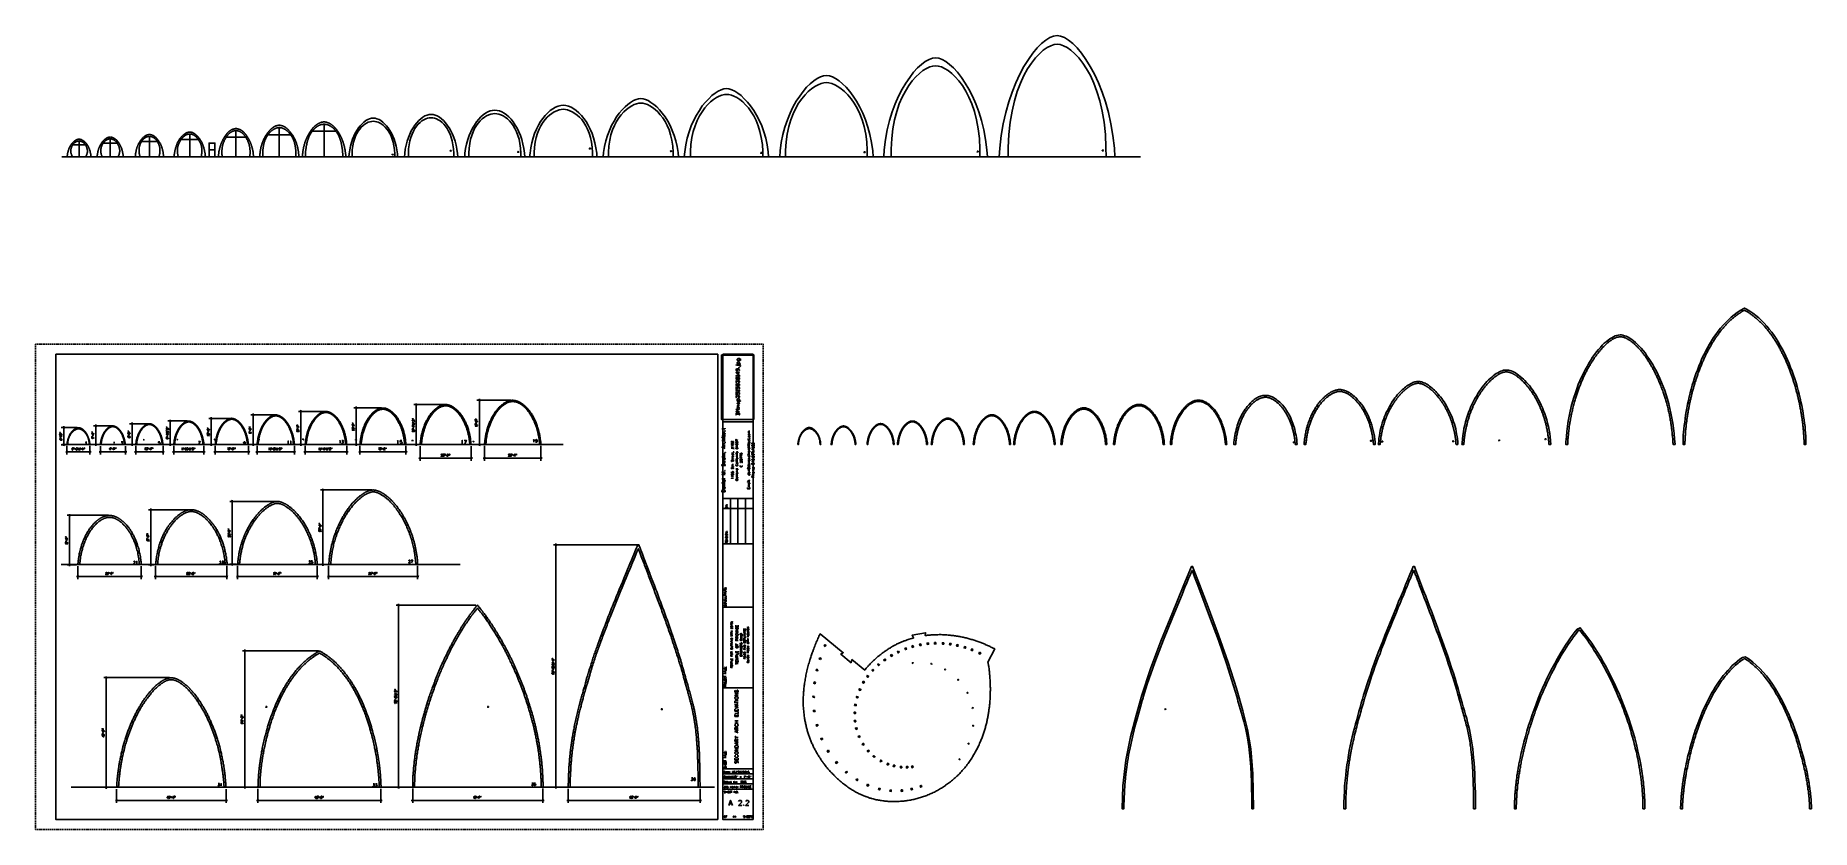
# Model space of a CAD drawing. Extents: x 57 to 189, y -88 to -29.
import ezdxf

# ---------------------------------------------------------------- set-up
doc = ezdxf.new("R2010")
doc.units = 0
doc.layers.get('0').update_dxf_attribs({"linetype": 'CONTINUOUS'})
for name, color, linetype in [('ARCHES', 18, 'CONTINUOUS'), ('DIMENSION', 18, 'CONTINUOUS'), ('NAILERS', 18, 'CONTINUOUS'), ('NONE', 18, 'CONTINUOUS'), ('PRINT', 18, 'CONTINUOUS'), ('SPIRE', 18, 'CONTINUOUS')]:
    doc.layers.add(name, color=color, linetype=linetype)

msp = doc.modelspace()

# ---------------------------------------------------------------- linework, layer by layer
for points in [[(75.24, -35.61), (75.22, -35.61), (75.21, -35.61), (75.19, -35.61), (75.18, -35.61), (75.17, -35.61), (75.15, -35.62), (75.14, -35.62), (75.12, -35.62), (75.11, -35.62), (75.09, -35.62), (75.08, -35.63), (75.06, -35.63), (75.05, -35.64), (75.04, -35.64), (75.02, -35.64), (75.01, -35.65), (74.99, -35.65), (74.98, -35.66), (74.96, -35.66), (74.95, -35.67), (74.93, -35.68), (74.92, -35.68), (74.91, -35.69), (74.89, -35.7), (74.88, -35.71), (74.86, -35.71), (74.85, -35.72), (74.83, -35.73), (74.82, -35.74), (74.8, -35.75), (74.79, -35.76), (74.78, -35.77), (74.76, -35.78), (74.75, -35.79), (74.73, -35.8), (74.72, -35.81), (74.7, -35.82), (74.69, -35.84), (74.67, -35.85), (74.66, -35.86), (74.64, -35.87), (74.63, -35.89), (74.62, -35.9), (74.6, -35.91), (74.59, -35.93), (74.57, -35.94), (74.56, -35.96), (74.54, -35.97), (74.53, -35.99), (74.51, -36), (74.5, -36.02), (74.48, -36.04), (74.47, -36.05), (74.46, -36.07), (74.44, -36.09), (74.43, -36.1), (74.41, -36.12), (74.4, -36.14), (74.38, -36.16), (74.37, -36.18), (74.35, -36.2), (74.34, -36.22), (74.32, -36.24), (74.31, -36.26), (74.3, -36.28), (74.28, -36.3), (74.27, -36.32), (74.25, -36.34), (74.24, -36.36), (74.23, -36.38), (74.21, -36.41), (74.2, -36.43), (74.19, -36.45), (74.17, -36.47), (74.16, -36.49), (74.15, -36.52), (74.14, -36.54), (74.12, -36.56), (74.11, -36.59), (74.1, -36.61), (74.09, -36.63), (74.08, -36.66), (74.07, -36.68), (74.06, -36.7), (74.05, -36.73), (74.04, -36.75), (74.03, -36.78), (74.02, -36.8), (74.01, -36.83), (74, -36.85), (73.99, -36.88), (73.98, -36.9), (73.97, -36.93), (73.96, -36.96), (73.95, -36.98), (73.94, -37.01), (73.93, -37.03), (73.93, -37.06), (73.92, -37.09), (73.91, -37.11), (73.9, -37.14), (73.89, -37.17), (73.89, -37.2), (73.88, -37.22), (73.87, -37.25), (73.87, -37.28), (73.86, -37.31), (73.85, -37.34), (73.85, -37.37), (73.84, -37.4), (73.84, -37.42), (73.83, -37.45), (73.83, -37.48), (73.82, -37.51), (73.82, -37.54), (73.81, -37.57), (73.81, -37.6), (73.8, -37.63), (73.8, -37.66), (73.8, -37.69), (73.79, -37.73), (73.79, -37.76), (73.79, -37.79), (73.78, -37.82), (73.78, -37.85), (73.78, -37.88), (73.77, -37.91), (73.77, -37.95)], [(75.24, -35.61), (75.25, -35.61), (75.27, -35.61), (75.28, -35.61), (75.3, -35.61), (75.31, -35.61), (75.32, -35.62), (75.34, -35.62), (75.35, -35.62), (75.37, -35.62), (75.38, -35.62), (75.4, -35.63), (75.41, -35.63), (75.43, -35.64), (75.44, -35.64), (75.45, -35.64), (75.47, -35.65), (75.48, -35.65), (75.5, -35.66), (75.51, -35.66), (75.53, -35.67), (75.54, -35.68), (75.56, -35.68), (75.57, -35.69), (75.58, -35.7), (75.6, -35.71), (75.61, -35.71), (75.63, -35.72), (75.64, -35.73), (75.66, -35.74), (75.67, -35.75), (75.69, -35.76), (75.7, -35.77), (75.72, -35.78), (75.73, -35.79), (75.74, -35.8), (75.76, -35.81), (75.77, -35.82), (75.79, -35.84), (75.8, -35.85), (75.82, -35.86), (75.83, -35.87), (75.85, -35.89), (75.86, -35.9), (75.88, -35.91), (75.89, -35.93), (75.9, -35.94), (75.92, -35.96), (75.93, -35.97), (75.95, -35.99), (75.96, -36), (75.98, -36.02), (75.99, -36.04), (76.01, -36.05), (76.02, -36.07), (76.04, -36.09), (76.05, -36.1), (76.06, -36.12), (76.08, -36.14), (76.09, -36.16), (76.11, -36.18), (76.12, -36.2), (76.14, -36.22), (76.15, -36.24), (76.17, -36.26), (76.18, -36.28), (76.2, -36.3), (76.21, -36.32), (76.22, -36.34), (76.24, -36.36), (76.25, -36.38), (76.26, -36.41), (76.28, -36.43), (76.29, -36.45), (76.3, -36.47), (76.32, -36.49), (76.33, -36.52), (76.34, -36.54), (76.35, -36.56), (76.36, -36.59), (76.38, -36.61), (76.39, -36.63), (76.4, -36.66), (76.41, -36.68), (76.42, -36.7), (76.43, -36.73), (76.44, -36.75), (76.45, -36.78), (76.46, -36.8), (76.47, -36.83), (76.48, -36.85), (76.49, -36.88), (76.5, -36.9), (76.51, -36.93), (76.52, -36.96), (76.53, -36.98), (76.53, -37.01), (76.54, -37.03), (76.55, -37.06), (76.56, -37.09), (76.57, -37.11), (76.57, -37.14), (76.58, -37.17), (76.59, -37.2), (76.6, -37.22), (76.6, -37.25), (76.61, -37.28), (76.62, -37.31), (76.62, -37.34), (76.63, -37.37), (76.63, -37.4), (76.64, -37.42), (76.64, -37.45), (76.65, -37.48), (76.65, -37.51), (76.66, -37.54), (76.66, -37.57), (76.67, -37.6), (76.67, -37.63), (76.68, -37.66), (76.68, -37.69), (76.68, -37.73), (76.69, -37.76), (76.69, -37.79), (76.69, -37.82), (76.7, -37.85), (76.7, -37.88), (76.7, -37.91), (76.7, -37.95)], [(78.58, -35.36), (78.56, -35.36), (78.54, -35.36), (78.52, -35.36), (78.5, -35.36), (78.48, -35.37), (78.46, -35.37), (78.44, -35.37), (78.42, -35.38), (78.41, -35.38), (78.39, -35.39), (78.37, -35.39), (78.35, -35.4), (78.33, -35.4), (78.31, -35.41), (78.29, -35.42), (78.28, -35.42), (78.26, -35.43), (78.24, -35.44), (78.22, -35.45), (78.2, -35.46), (78.18, -35.46), (78.17, -35.47), (78.15, -35.48), (78.13, -35.49), (78.11, -35.5), (78.1, -35.51), (78.08, -35.52), (78.06, -35.53), (78.04, -35.55), (78.03, -35.56), (78.01, -35.57), (77.99, -35.58), (77.98, -35.6), (77.96, -35.61), (77.94, -35.62), (77.93, -35.64), (77.91, -35.65), (77.89, -35.66), (77.88, -35.68), (77.86, -35.7), (77.84, -35.71), (77.83, -35.73), (77.81, -35.74), (77.79, -35.76), (77.78, -35.78), (77.76, -35.79), (77.75, -35.81), (77.73, -35.83), (77.71, -35.85), (77.7, -35.87), (77.68, -35.89), (77.67, -35.91), (77.65, -35.93), (77.64, -35.95), (77.62, -35.97), (77.61, -35.99), (77.59, -36.01), (77.58, -36.03), (77.56, -36.05), (77.55, -36.07), (77.53, -36.1), (77.52, -36.12), (77.5, -36.14), (77.49, -36.17), (77.47, -36.19), (77.46, -36.22), (77.44, -36.24), (77.43, -36.26), (77.42, -36.29), (77.4, -36.31), (77.39, -36.34), (77.38, -36.36), (77.36, -36.39), (77.35, -36.41), (77.34, -36.44), (77.33, -36.46), (77.31, -36.49), (77.3, -36.51), (77.29, -36.54), (77.28, -36.57), (77.27, -36.59), (77.26, -36.62), (77.24, -36.64), (77.23, -36.67), (77.22, -36.7), (77.21, -36.72), (77.2, -36.75), (77.19, -36.78), (77.18, -36.8), (77.17, -36.83), (77.16, -36.86), (77.15, -36.88), (77.15, -36.91), (77.14, -36.94), (77.13, -36.97), (77.12, -37), (77.11, -37.02), (77.1, -37.05), (77.1, -37.08), (77.09, -37.11), (77.08, -37.14), (77.07, -37.16), (77.07, -37.19), (77.06, -37.22), (77.05, -37.25), (77.05, -37.28), (77.04, -37.31), (77.03, -37.34), (77.03, -37.37), (77.02, -37.4), (77.02, -37.43), (77.01, -37.46), (77.01, -37.49), (77, -37.52), (77, -37.55), (76.99, -37.58), (76.99, -37.61), (76.98, -37.64), (76.98, -37.67), (76.98, -37.7), (76.97, -37.73), (76.97, -37.76), (76.97, -37.79), (76.96, -37.82), (76.96, -37.85), (76.96, -37.88), (76.96, -37.92), (76.95, -37.95)], [(77.17, -37.95), (77.18, -37.91), (77.18, -37.87), (77.18, -37.84), (77.18, -37.8), (77.18, -37.76), (77.19, -37.73), (77.19, -37.69), (77.19, -37.66), (77.19, -37.62), (77.2, -37.59), (77.2, -37.56), (77.2, -37.52), (77.21, -37.49), (77.21, -37.46), (77.22, -37.42), (77.22, -37.39), (77.22, -37.36), (77.23, -37.33), (77.23, -37.29), (77.24, -37.26), (77.24, -37.23), (77.25, -37.2), (77.25, -37.17), (77.26, -37.14), (77.27, -37.11), (77.27, -37.08), (77.28, -37.05), (77.28, -37.02), (77.29, -36.99), (77.3, -36.96), (77.3, -36.93), (77.31, -36.91), (77.32, -36.88), (77.32, -36.85), (77.33, -36.82), (77.34, -36.8), (77.35, -36.77), (77.35, -36.74), (77.36, -36.72), (77.37, -36.69), (77.38, -36.67), (77.39, -36.64), (77.4, -36.62), (77.41, -36.59), (77.41, -36.57), (77.42, -36.54), (77.43, -36.52), (77.44, -36.5), (77.45, -36.47), (77.46, -36.45), (77.47, -36.43), (77.48, -36.4), (77.49, -36.38), (77.5, -36.36), (77.51, -36.34), (77.52, -36.32), (77.54, -36.3), (77.55, -36.28), (77.56, -36.26), (77.57, -36.24), (77.58, -36.22), (77.59, -36.2), (77.61, -36.18), (77.62, -36.16), (77.63, -36.14), (77.64, -36.12), (77.66, -36.1), (77.67, -36.08), (77.68, -36.07), (77.69, -36.05), (77.71, -36.03), (77.72, -36.02), (77.73, -36), (77.75, -35.98), (77.76, -35.97), (77.77, -35.95), (77.79, -35.94), (77.8, -35.92), (77.81, -35.91), (77.83, -35.89), (77.84, -35.88), (77.85, -35.86), (77.87, -35.85), (77.88, -35.84), (77.9, -35.82), (77.91, -35.81), (77.92, -35.8), (77.94, -35.79), (77.95, -35.78), (77.97, -35.76), (77.98, -35.75), (78, -35.74), (78.01, -35.73), (78.03, -35.72), (78.04, -35.71), (78.06, -35.7), (78.07, -35.69), (78.09, -35.68), (78.1, -35.67), (78.12, -35.66), (78.13, -35.65), (78.15, -35.65), (78.16, -35.64), (78.18, -35.63), (78.19, -35.62), (78.21, -35.61), (78.22, -35.61), (78.24, -35.6), (78.26, -35.59), (78.27, -35.59), (78.29, -35.58), (78.31, -35.58), (78.32, -35.57), (78.34, -35.57), (78.35, -35.56), (78.37, -35.56), (78.39, -35.55), (78.41, -35.55), (78.42, -35.55), (78.44, -35.54), (78.46, -35.54), (78.47, -35.54), (78.49, -35.54), (78.51, -35.53), (78.52, -35.53), (78.54, -35.53), (78.56, -35.53), (78.58, -35.53)], [(78.58, -35.36), (78.6, -35.36), (78.62, -35.36), (78.64, -35.36), (78.65, -35.36), (78.67, -35.37), (78.69, -35.37), (78.71, -35.37), (78.73, -35.38), (78.75, -35.38), (78.77, -35.39), (78.79, -35.39), (78.81, -35.4), (78.82, -35.4), (78.84, -35.41), (78.86, -35.42), (78.88, -35.42), (78.9, -35.43), (78.92, -35.44), (78.93, -35.45), (78.95, -35.46), (78.97, -35.46), (78.99, -35.47), (79.01, -35.48), (79.02, -35.49), (79.04, -35.5), (79.06, -35.51), (79.08, -35.52), (79.09, -35.53), (79.11, -35.55), (79.13, -35.56), (79.15, -35.57), (79.16, -35.58), (79.18, -35.6), (79.2, -35.61), (79.21, -35.62), (79.23, -35.64), (79.25, -35.65), (79.26, -35.66), (79.28, -35.68), (79.3, -35.7), (79.31, -35.71), (79.33, -35.73), (79.34, -35.74), (79.36, -35.76), (79.38, -35.78), (79.39, -35.79), (79.41, -35.81), (79.43, -35.83), (79.44, -35.85), (79.46, -35.87), (79.47, -35.89), (79.49, -35.91), (79.5, -35.93), (79.52, -35.95), (79.53, -35.97), (79.55, -35.99), (79.56, -36.01), (79.58, -36.03), (79.59, -36.05), (79.61, -36.07), (79.62, -36.1), (79.64, -36.12), (79.65, -36.14), (79.67, -36.17), (79.68, -36.19), (79.7, -36.22), (79.71, -36.24), (79.73, -36.26), (79.74, -36.29), (79.75, -36.31), (79.77, -36.34), (79.78, -36.36), (79.79, -36.39), (79.8, -36.41), (79.82, -36.44), (79.83, -36.46), (79.84, -36.49), (79.85, -36.51), (79.87, -36.54), (79.88, -36.57), (79.89, -36.59), (79.9, -36.62), (79.91, -36.64), (79.92, -36.67), (79.93, -36.7), (79.94, -36.72), (79.95, -36.75), (79.96, -36.78), (79.97, -36.8), (79.98, -36.83), (79.99, -36.86), (80, -36.88), (80.01, -36.91), (80.02, -36.94), (80.03, -36.97), (80.03, -37), (80.04, -37.02), (80.05, -37.05), (80.06, -37.08), (80.07, -37.11), (80.07, -37.14), (80.08, -37.16), (80.09, -37.19), (80.1, -37.22), (80.1, -37.25), (80.11, -37.28), (80.11, -37.31), (80.12, -37.34), (80.13, -37.37), (80.13, -37.4), (80.14, -37.43), (80.14, -37.46), (80.15, -37.49), (80.15, -37.52), (80.16, -37.55), (80.16, -37.58), (80.17, -37.61), (80.17, -37.64), (80.17, -37.67), (80.18, -37.7), (80.18, -37.73), (80.18, -37.76), (80.19, -37.79), (80.19, -37.82), (80.19, -37.85), (80.2, -37.88), (80.2, -37.92), (80.2, -37.95)], [(79.98, -37.95), (79.98, -37.91), (79.98, -37.87), (79.98, -37.84), (79.97, -37.8), (79.97, -37.76), (79.97, -37.73), (79.97, -37.69), (79.96, -37.66), (79.96, -37.62), (79.96, -37.59), (79.95, -37.56), (79.95, -37.52), (79.95, -37.49), (79.94, -37.46), (79.94, -37.42), (79.93, -37.39), (79.93, -37.36), (79.93, -37.33), (79.92, -37.29), (79.92, -37.26), (79.91, -37.23), (79.91, -37.2), (79.9, -37.17), (79.9, -37.14), (79.89, -37.11), (79.88, -37.08), (79.88, -37.05), (79.87, -37.02), (79.87, -36.99), (79.86, -36.96), (79.85, -36.93), (79.84, -36.91), (79.84, -36.88), (79.83, -36.85), (79.82, -36.82), (79.82, -36.8), (79.81, -36.77), (79.8, -36.74), (79.79, -36.72), (79.78, -36.69), (79.78, -36.67), (79.77, -36.64), (79.76, -36.62), (79.75, -36.59), (79.74, -36.57), (79.73, -36.54), (79.72, -36.52), (79.71, -36.5), (79.7, -36.47), (79.69, -36.45), (79.68, -36.43), (79.67, -36.4), (79.66, -36.38), (79.65, -36.36), (79.64, -36.34), (79.63, -36.32), (79.62, -36.3), (79.61, -36.28), (79.6, -36.26), (79.58, -36.24), (79.57, -36.22), (79.56, -36.2), (79.55, -36.18), (79.54, -36.16), (79.52, -36.14), (79.51, -36.12), (79.5, -36.1), (79.49, -36.08), (79.47, -36.07), (79.46, -36.05), (79.45, -36.03), (79.44, -36.02), (79.42, -36), (79.41, -35.98), (79.4, -35.97), (79.38, -35.95), (79.37, -35.94), (79.36, -35.92), (79.34, -35.91), (79.33, -35.89), (79.32, -35.88), (79.3, -35.86), (79.29, -35.85), (79.27, -35.84), (79.26, -35.82), (79.25, -35.81), (79.23, -35.8), (79.22, -35.79), (79.2, -35.78), (79.19, -35.76), (79.17, -35.75), (79.16, -35.74), (79.14, -35.73), (79.13, -35.72), (79.11, -35.71), (79.1, -35.7), (79.08, -35.69), (79.07, -35.68), (79.05, -35.67), (79.04, -35.66), (79.02, -35.65), (79.01, -35.65), (78.99, -35.64), (78.98, -35.63), (78.96, -35.62), (78.95, -35.61), (78.93, -35.61), (78.91, -35.6), (78.9, -35.59), (78.88, -35.59), (78.87, -35.58), (78.85, -35.58), (78.83, -35.57), (78.82, -35.57), (78.8, -35.56), (78.78, -35.56), (78.77, -35.55), (78.75, -35.55), (78.73, -35.55), (78.72, -35.54), (78.7, -35.54), (78.68, -35.54), (78.66, -35.54), (78.65, -35.53), (78.63, -35.53), (78.61, -35.53), (78.6, -35.53), (78.58, -35.53)], [(78.58, -35.53), (78.58, -37.95)], [(60.31, -36.64), (60.31, -36.64), (60.3, -36.64), (60.29, -36.64), (60.28, -36.64), (60.27, -36.65), (60.26, -36.65), (60.25, -36.65), (60.24, -36.65), (60.24, -36.65), (60.23, -36.65), (60.22, -36.66), (60.21, -36.66), (60.2, -36.66), (60.19, -36.66), (60.18, -36.67), (60.17, -36.67), (60.17, -36.67), (60.16, -36.68), (60.15, -36.68), (60.14, -36.68), (60.13, -36.69), (60.12, -36.69), (60.11, -36.69), (60.1, -36.7), (60.1, -36.7), (60.09, -36.71), (60.08, -36.71), (60.07, -36.72), (60.06, -36.72), (60.05, -36.73), (60.04, -36.73), (60.04, -36.74), (60.03, -36.74), (60.02, -36.75), (60.01, -36.76), (60, -36.76), (59.99, -36.77), (59.98, -36.77), (59.98, -36.78), (59.97, -36.79), (59.96, -36.79), (59.95, -36.8), (59.94, -36.81), (59.93, -36.82), (59.91, -36.83), (59.9, -36.85), (59.88, -36.86), (59.86, -36.88), (59.85, -36.9), (59.83, -36.91), (59.81, -36.93), (59.8, -36.95), (59.78, -36.97), (59.76, -36.99), (59.75, -37), (59.74, -37.02), (59.74, -37.03), (59.73, -37.04), (59.72, -37.05), (59.71, -37.06), (59.7, -37.07), (59.7, -37.08), (59.69, -37.09), (59.68, -37.11), (59.67, -37.12), (59.67, -37.13), (59.66, -37.14), (59.65, -37.15), (59.65, -37.17), (59.64, -37.18), (59.63, -37.19), (59.63, -37.2), (59.62, -37.22), (59.61, -37.23), (59.61, -37.24), (59.6, -37.26), (59.59, -37.27), (59.59, -37.29), (59.58, -37.3), (59.58, -37.31), (59.57, -37.33), (59.56, -37.34), (59.56, -37.36), (59.55, -37.37), (59.55, -37.38), (59.54, -37.4), (59.54, -37.41), (59.53, -37.43), (59.53, -37.45), (59.52, -37.46), (59.52, -37.48), (59.51, -37.49), (59.51, -37.51), (59.5, -37.52), (59.5, -37.54), (59.49, -37.56), (59.49, -37.57), (59.49, -37.59), (59.48, -37.6), (59.48, -37.62), (59.47, -37.64), (59.47, -37.66), (59.47, -37.67), (59.46, -37.69), (59.46, -37.71), (59.46, -37.73), (59.45, -37.74), (59.45, -37.76), (59.45, -37.78), (59.44, -37.8), (59.44, -37.83), (59.43, -37.87), (59.43, -37.91), (59.42, -37.95), (59.82, -37.95)], [(60.31, -36.78), (60.3, -36.78), (60.29, -36.78), (60.28, -36.79), (60.27, -36.79), (60.26, -36.79), (60.25, -36.79), (60.23, -36.79), (60.22, -36.8), (60.21, -36.8), (60.2, -36.8), (60.19, -36.8), (60.18, -36.81), (60.17, -36.81), (60.16, -36.81), (60.15, -36.82), (60.14, -36.82), (60.13, -36.82), (60.12, -36.83), (60.11, -36.83), (60.1, -36.84), (60.09, -36.84), (60.08, -36.85), (60.07, -36.85), (60.06, -36.86), (60.05, -36.86), (60.04, -36.87), (60.03, -36.87), (60.02, -36.88), (60.02, -36.88), (60.01, -36.89), (60, -36.9), (59.99, -36.9), (59.98, -36.91), (59.97, -36.92), (59.96, -36.92), (59.96, -36.93), (59.95, -36.94), (59.94, -36.95), (59.93, -36.95), (59.92, -36.96), (59.92, -36.97), (59.91, -36.98), (59.9, -36.99), (59.89, -36.99), (59.89, -37), (59.88, -37.01), (59.87, -37.02), (59.87, -37.03), (59.86, -37.04), (59.85, -37.05), (59.85, -37.06), (59.84, -37.07), (59.83, -37.08), (59.83, -37.09), (59.82, -37.1), (59.81, -37.11), (59.81, -37.12), (59.8, -37.13), (59.8, -37.14), (59.79, -37.15), (59.79, -37.17), (59.78, -37.18), (59.77, -37.19), (59.77, -37.2), (59.76, -37.21), (59.76, -37.22), (59.75, -37.24), (59.75, -37.25), (59.75, -37.26), (59.74, -37.27), (59.74, -37.28), (59.73, -37.3), (59.73, -37.31), (59.73, -37.32), (59.72, -37.33), (59.72, -37.34), (59.72, -37.36), (59.71, -37.37), (59.71, -37.38), (59.71, -37.39), (59.71, -37.4), (59.71, -37.42), (59.7, -37.43), (59.7, -37.44), (59.7, -37.45), (59.7, -37.46), (59.7, -37.47), (59.7, -37.49), (59.7, -37.5), (59.7, -37.51), (59.7, -37.52), (59.7, -37.53), (59.7, -37.55), (59.7, -37.56), (59.7, -37.57), (59.7, -37.58), (59.7, -37.59), (59.7, -37.6), (59.7, -37.61), (59.7, -37.63), (59.7, -37.64), (59.71, -37.65), (59.71, -37.66), (59.71, -37.67), (59.71, -37.68), (59.72, -37.7), (59.72, -37.71), (59.72, -37.72), (59.72, -37.73), (59.73, -37.74), (59.73, -37.75), (59.74, -37.76), (59.74, -37.78), (59.74, -37.79), (59.75, -37.8), (59.75, -37.81), (59.76, -37.82), (59.76, -37.83), (59.77, -37.84), (59.77, -37.86), (59.78, -37.87), (59.78, -37.88), (59.79, -37.89), (59.79, -37.9), (59.8, -37.91), (59.81, -37.92), (59.81, -37.94), (59.82, -37.95)], [(59.74, -37.02), (59.84, -37.07)], [(60.31, -36.64), (60.32, -36.64), (60.33, -36.64), (60.34, -36.64), (60.35, -36.64), (60.36, -36.65), (60.37, -36.65), (60.38, -36.65), (60.38, -36.65), (60.39, -36.65), (60.4, -36.65), (60.41, -36.66), (60.42, -36.66), (60.43, -36.66), (60.44, -36.66), (60.45, -36.67), (60.45, -36.67), (60.46, -36.67), (60.47, -36.68), (60.48, -36.68), (60.49, -36.68), (60.5, -36.69), (60.51, -36.69), (60.51, -36.69), (60.52, -36.7), (60.53, -36.7), (60.54, -36.71), (60.55, -36.71), (60.56, -36.72), (60.57, -36.72), (60.58, -36.73), (60.58, -36.73), (60.59, -36.74), (60.6, -36.74), (60.61, -36.75), (60.62, -36.76), (60.63, -36.76), (60.64, -36.77), (60.64, -36.77), (60.65, -36.78), (60.66, -36.79), (60.67, -36.79), (60.68, -36.8), (60.69, -36.81), (60.7, -36.82), (60.71, -36.83), (60.73, -36.85), (60.75, -36.86), (60.76, -36.88), (60.78, -36.9), (60.8, -36.91), (60.82, -36.93), (60.83, -36.95), (60.85, -36.97), (60.87, -36.99), (60.87, -37), (60.88, -37.02), (60.89, -37.03), (60.9, -37.04), (60.91, -37.05), (60.92, -37.06), (60.92, -37.07), (60.93, -37.08), (60.94, -37.09), (60.95, -37.11), (60.95, -37.12), (60.96, -37.13), (60.97, -37.14), (60.98, -37.15), (60.98, -37.17), (60.99, -37.18), (61, -37.19), (61, -37.2), (61.01, -37.22), (61.02, -37.23), (61.02, -37.24), (61.03, -37.26), (61.03, -37.27), (61.04, -37.29), (61.05, -37.3), (61.05, -37.31), (61.06, -37.33), (61.06, -37.34), (61.07, -37.36), (61.08, -37.37), (61.08, -37.38), (61.09, -37.4), (61.09, -37.41), (61.1, -37.43), (61.1, -37.45), (61.11, -37.46), (61.11, -37.48), (61.12, -37.49), (61.12, -37.51), (61.13, -37.52), (61.13, -37.54), (61.13, -37.56), (61.14, -37.57), (61.14, -37.59), (61.15, -37.6), (61.15, -37.62), (61.15, -37.64), (61.16, -37.66), (61.16, -37.67), (61.17, -37.69), (61.17, -37.71), (61.17, -37.73), (61.18, -37.74), (61.18, -37.76), (61.18, -37.78), (61.18, -37.8), (61.19, -37.83), (61.2, -37.87), (61.2, -37.91), (61.2, -37.95)], [(60.31, -36.78), (60.33, -36.78), (60.34, -36.78), (60.35, -36.79), (60.36, -36.79), (60.37, -36.79), (60.38, -36.79), (60.39, -36.79), (60.41, -36.8), (60.42, -36.8), (60.43, -36.8), (60.44, -36.8), (60.45, -36.81), (60.46, -36.81), (60.47, -36.81), (60.48, -36.82), (60.49, -36.82), (60.5, -36.82), (60.51, -36.83), (60.52, -36.83), (60.53, -36.84), (60.54, -36.84), (60.55, -36.85), (60.56, -36.85), (60.57, -36.86), (60.58, -36.86), (60.59, -36.87), (60.6, -36.87), (60.6, -36.88), (60.61, -36.88), (60.62, -36.89), (60.63, -36.9), (60.64, -36.9), (60.65, -36.91), (60.66, -36.92), (60.66, -36.92), (60.67, -36.93), (60.68, -36.94), (60.69, -36.95), (60.7, -36.95), (60.7, -36.96), (60.71, -36.97), (60.72, -36.98), (60.73, -36.99), (60.73, -36.99), (60.74, -37), (60.75, -37.01), (60.75, -37.02), (60.76, -37.03), (60.77, -37.04), (60.78, -37.05), (60.78, -37.06), (60.79, -37.07), (60.79, -37.08), (60.8, -37.09), (60.81, -37.1), (60.81, -37.11), (60.82, -37.12), (60.83, -37.13), (60.83, -37.14), (60.84, -37.15), (60.84, -37.17), (60.85, -37.18), (60.85, -37.19), (60.86, -37.2), (60.86, -37.21), (60.87, -37.22), (60.87, -37.24), (60.88, -37.25), (60.88, -37.26), (60.89, -37.27), (60.89, -37.28), (60.89, -37.3), (60.9, -37.31), (60.9, -37.32), (60.9, -37.33), (60.91, -37.34), (60.91, -37.36), (60.91, -37.37), (60.92, -37.38), (60.92, -37.39), (60.92, -37.4), (60.92, -37.42), (60.92, -37.43), (60.93, -37.44), (60.93, -37.45), (60.93, -37.46), (60.93, -37.47), (60.93, -37.49), (60.93, -37.5), (60.93, -37.51), (60.93, -37.52), (60.93, -37.53), (60.93, -37.55), (60.93, -37.56), (60.93, -37.57), (60.93, -37.58), (60.93, -37.59), (60.93, -37.6), (60.93, -37.61), (60.93, -37.63), (60.92, -37.64), (60.92, -37.65), (60.92, -37.66), (60.92, -37.67), (60.91, -37.68), (60.91, -37.7), (60.91, -37.71), (60.91, -37.72), (60.9, -37.73), (60.9, -37.74), (60.9, -37.75), (60.89, -37.76), (60.89, -37.78), (60.88, -37.79), (60.88, -37.8), (60.88, -37.81), (60.87, -37.82), (60.87, -37.83), (60.86, -37.84), (60.86, -37.86), (60.85, -37.87), (60.85, -37.88), (60.84, -37.89), (60.83, -37.9), (60.83, -37.91), (60.82, -37.92), (60.81, -37.94), (60.81, -37.95)], [(60.31, -36.78), (60.31, -37.95)], [(60.89, -37.02), (60.79, -37.07)], [(62.63, -36.48), (62.62, -36.48), (62.61, -36.49), (62.6, -36.49), (62.59, -36.49), (62.58, -36.49), (62.57, -36.49), (62.56, -36.49), (62.55, -36.5), (62.53, -36.5), (62.52, -36.5), (62.51, -36.5), (62.5, -36.51), (62.49, -36.51), (62.48, -36.51), (62.47, -36.52), (62.46, -36.52), (62.45, -36.52), (62.44, -36.53), (62.43, -36.53), (62.42, -36.54), (62.41, -36.54), (62.4, -36.55), (62.39, -36.55), (62.38, -36.56), (62.37, -36.56), (62.36, -36.57), (62.35, -36.57), (62.34, -36.58), (62.33, -36.59), (62.32, -36.59), (62.31, -36.6), (62.3, -36.61), (62.29, -36.61), (62.28, -36.62), (62.27, -36.63), (62.26, -36.64), (62.25, -36.64), (62.24, -36.65), (62.23, -36.66), (62.22, -36.67), (62.21, -36.68), (62.2, -36.69), (62.19, -36.7), (62.18, -36.7), (62.17, -36.71), (62.16, -36.72), (62.15, -36.73), (62.14, -36.74), (62.13, -36.75), (62.12, -36.76), (62.11, -36.77), (62.1, -36.79), (62.09, -36.8), (62.08, -36.81), (62.07, -36.82), (62.06, -36.83), (62.05, -36.84), (62.04, -36.85), (62.04, -36.87), (62.03, -36.88), (62.02, -36.89), (62.01, -36.9), (62, -36.92), (61.99, -36.93), (61.98, -36.94), (61.97, -36.96), (61.96, -36.97), (61.95, -36.98), (61.95, -37), (61.94, -37.01), (61.93, -37.03), (61.92, -37.04), (61.91, -37.05), (61.91, -37.07), (61.9, -37.08), (61.89, -37.1), (61.88, -37.11), (61.88, -37.13), (61.87, -37.14), (61.86, -37.15), (61.85, -37.17), (61.85, -37.18), (61.84, -37.2), (61.83, -37.21), (61.83, -37.23), (61.82, -37.24), (61.81, -37.26), (61.81, -37.27), (61.8, -37.29), (61.8, -37.3), (61.79, -37.32), (61.78, -37.33), (61.78, -37.35), (61.77, -37.37), (61.77, -37.38), (61.76, -37.4), (61.76, -37.41), (61.75, -37.43), (61.75, -37.45), (61.74, -37.46), (61.74, -37.48), (61.74, -37.49), (61.73, -37.51), (61.73, -37.53), (61.72, -37.54), (61.72, -37.56), (61.71, -37.58), (61.71, -37.59), (61.71, -37.61), (61.7, -37.63), (61.7, -37.64), (61.7, -37.66), (61.69, -37.68), (61.69, -37.7), (61.69, -37.71), (61.69, -37.73), (61.68, -37.75), (61.68, -37.77), (61.68, -37.78), (61.68, -37.8), (61.67, -37.82), (61.67, -37.84), (61.67, -37.86), (61.67, -37.87), (61.67, -37.89), (61.67, -37.91), (61.66, -37.93), (61.66, -37.95), (62.04, -37.95)], [(62.63, -36.62), (62.62, -36.63), (62.61, -36.63), (62.6, -36.63), (62.59, -36.63), (62.58, -36.63), (62.56, -36.63), (62.55, -36.63), (62.54, -36.63), (62.53, -36.64), (62.52, -36.64), (62.51, -36.64), (62.5, -36.64), (62.49, -36.65), (62.48, -36.65), (62.47, -36.65), (62.46, -36.66), (62.45, -36.66), (62.43, -36.66), (62.42, -36.67), (62.41, -36.67), (62.4, -36.68), (62.39, -36.68), (62.38, -36.69), (62.37, -36.69), (62.36, -36.7), (62.35, -36.7), (62.34, -36.71), (62.34, -36.72), (62.33, -36.72), (62.32, -36.73), (62.31, -36.73), (62.3, -36.74), (62.29, -36.75), (62.28, -36.76), (62.27, -36.76), (62.26, -36.77), (62.25, -36.78), (62.24, -36.79), (62.23, -36.8), (62.23, -36.81), (62.22, -36.81), (62.21, -36.82), (62.2, -36.83), (62.19, -36.84), (62.18, -36.85), (62.17, -36.86), (62.17, -36.87), (62.16, -36.88), (62.15, -36.89), (62.14, -36.9), (62.13, -36.91), (62.13, -36.93), (62.12, -36.94), (62.11, -36.95), (62.1, -36.96), (62.09, -36.97), (62.09, -36.99), (62.08, -37), (62.07, -37.01), (62.07, -37.02), (62.06, -37.04), (62.05, -37.05), (62.04, -37.06), (62.04, -37.08), (62.03, -37.09), (62.02, -37.11), (62.02, -37.12), (62.01, -37.13), (62, -37.15), (62, -37.16), (61.99, -37.17), (61.99, -37.19), (61.98, -37.2), (61.98, -37.22), (61.97, -37.23), (61.97, -37.24), (61.96, -37.26), (61.96, -37.27), (61.96, -37.29), (61.95, -37.3), (61.95, -37.31), (61.95, -37.33), (61.94, -37.34), (61.94, -37.35), (61.94, -37.37), (61.94, -37.38), (61.93, -37.39), (61.93, -37.41), (61.93, -37.42), (61.93, -37.44), (61.93, -37.45), (61.93, -37.46), (61.93, -37.48), (61.93, -37.49), (61.93, -37.5), (61.93, -37.52), (61.93, -37.53), (61.93, -37.54), (61.93, -37.56), (61.93, -37.57), (61.93, -37.59), (61.93, -37.6), (61.93, -37.61), (61.93, -37.63), (61.94, -37.64), (61.94, -37.65), (61.94, -37.67), (61.94, -37.68), (61.95, -37.69), (61.95, -37.71), (61.95, -37.72), (61.95, -37.73), (61.96, -37.75), (61.96, -37.76), (61.97, -37.77), (61.97, -37.79), (61.98, -37.8), (61.98, -37.81), (61.99, -37.83), (61.99, -37.84), (62, -37.85), (62, -37.87), (62.01, -37.88), (62.01, -37.89), (62.02, -37.91), (62.03, -37.92), (62.03, -37.93), (62.04, -37.95)], [(62.03, -36.88), (62.11, -36.95)], [(63.16, -36.95), (62.11, -36.95)], [(62.63, -36.48), (62.64, -36.48), (62.65, -36.49), (62.67, -36.49), (62.68, -36.49), (62.69, -36.49), (62.7, -36.49), (62.71, -36.49), (62.72, -36.5), (62.73, -36.5), (62.74, -36.5), (62.75, -36.5), (62.76, -36.51), (62.77, -36.51), (62.78, -36.51), (62.79, -36.52), (62.8, -36.52), (62.82, -36.52), (62.83, -36.53), (62.84, -36.53), (62.85, -36.54), (62.86, -36.54), (62.87, -36.55), (62.88, -36.55), (62.89, -36.56), (62.9, -36.56), (62.91, -36.57), (62.92, -36.57), (62.93, -36.58), (62.94, -36.59), (62.95, -36.59), (62.96, -36.6), (62.97, -36.61), (62.98, -36.61), (62.99, -36.62), (63, -36.63), (63.01, -36.64), (63.02, -36.64), (63.03, -36.65), (63.04, -36.66), (63.05, -36.67), (63.06, -36.68), (63.07, -36.69), (63.08, -36.7), (63.09, -36.7), (63.1, -36.71), (63.11, -36.72), (63.12, -36.73), (63.13, -36.74), (63.14, -36.75), (63.14, -36.76), (63.15, -36.77), (63.16, -36.79), (63.17, -36.8), (63.18, -36.81), (63.19, -36.82), (63.2, -36.83), (63.21, -36.84), (63.22, -36.85), (63.23, -36.87), (63.24, -36.88), (63.25, -36.89), (63.26, -36.9), (63.27, -36.92), (63.27, -36.93), (63.28, -36.94), (63.29, -36.96), (63.3, -36.97), (63.31, -36.98), (63.32, -37), (63.33, -37.01), (63.34, -37.03), (63.34, -37.04), (63.35, -37.05), (63.36, -37.07), (63.37, -37.08), (63.37, -37.1), (63.38, -37.11), (63.39, -37.13), (63.4, -37.14), (63.4, -37.15), (63.41, -37.17), (63.42, -37.18), (63.42, -37.2), (63.43, -37.21), (63.44, -37.23), (63.44, -37.24), (63.45, -37.26), (63.46, -37.27), (63.46, -37.29), (63.47, -37.3), (63.47, -37.32), (63.48, -37.33), (63.49, -37.35), (63.49, -37.37), (63.5, -37.38), (63.5, -37.4), (63.51, -37.41), (63.51, -37.43), (63.52, -37.45), (63.52, -37.46), (63.53, -37.48), (63.53, -37.49), (63.53, -37.51), (63.54, -37.53), (63.54, -37.54), (63.55, -37.56), (63.55, -37.58), (63.55, -37.59), (63.56, -37.61), (63.56, -37.63), (63.56, -37.64), (63.57, -37.66), (63.57, -37.68), (63.57, -37.7), (63.58, -37.71), (63.58, -37.73), (63.58, -37.75), (63.58, -37.77), (63.59, -37.78), (63.59, -37.8), (63.59, -37.82), (63.59, -37.84), (63.59, -37.86), (63.6, -37.87), (63.6, -37.89), (63.6, -37.91), (63.6, -37.93), (63.6, -37.95)], [(62.63, -36.62), (62.63, -37.95)], [(62.63, -36.62), (62.64, -36.63), (62.66, -36.63), (62.67, -36.63), (62.68, -36.63), (62.69, -36.63), (62.7, -36.63), (62.71, -36.63), (62.72, -36.63), (62.73, -36.64), (62.75, -36.64), (62.76, -36.64), (62.77, -36.64), (62.78, -36.65), (62.79, -36.65), (62.8, -36.65), (62.81, -36.66), (62.82, -36.66), (62.83, -36.66), (62.84, -36.67), (62.85, -36.67), (62.86, -36.68), (62.87, -36.68), (62.88, -36.69), (62.89, -36.69), (62.9, -36.7), (62.91, -36.7), (62.92, -36.71), (62.93, -36.72), (62.94, -36.72), (62.95, -36.73), (62.96, -36.73), (62.97, -36.74), (62.98, -36.75), (62.99, -36.76), (62.99, -36.76), (63, -36.77), (63.01, -36.78), (63.02, -36.79), (63.03, -36.8), (63.04, -36.81), (63.05, -36.81), (63.06, -36.82), (63.07, -36.83), (63.07, -36.84), (63.08, -36.85), (63.09, -36.86), (63.1, -36.87), (63.11, -36.88), (63.12, -36.89), (63.12, -36.9), (63.13, -36.91), (63.14, -36.93), (63.15, -36.94), (63.15, -36.95), (63.16, -36.96), (63.17, -36.97), (63.18, -36.99), (63.18, -37), (63.19, -37.01), (63.2, -37.02), (63.21, -37.04), (63.21, -37.05), (63.22, -37.06), (63.23, -37.08), (63.23, -37.09), (63.24, -37.11), (63.25, -37.12), (63.25, -37.13), (63.26, -37.15), (63.27, -37.16), (63.27, -37.17), (63.28, -37.19), (63.28, -37.2), (63.29, -37.22), (63.29, -37.23), (63.3, -37.24), (63.3, -37.26), (63.3, -37.27), (63.31, -37.29), (63.31, -37.3), (63.31, -37.31), (63.32, -37.33), (63.32, -37.34), (63.32, -37.35), (63.33, -37.37), (63.33, -37.38), (63.33, -37.39), (63.33, -37.41), (63.33, -37.42), (63.34, -37.44), (63.34, -37.45), (63.34, -37.46), (63.34, -37.48), (63.34, -37.49), (63.34, -37.5), (63.34, -37.52), (63.34, -37.53), (63.34, -37.54), (63.34, -37.56), (63.34, -37.57), (63.34, -37.59), (63.33, -37.6), (63.33, -37.61), (63.33, -37.63), (63.33, -37.64), (63.33, -37.65), (63.32, -37.67), (63.32, -37.68), (63.32, -37.69), (63.32, -37.71), (63.31, -37.72), (63.31, -37.73), (63.31, -37.75), (63.3, -37.76), (63.3, -37.77), (63.29, -37.79), (63.29, -37.8), (63.28, -37.81), (63.28, -37.83), (63.27, -37.84), (63.27, -37.85), (63.26, -37.87), (63.26, -37.88), (63.25, -37.89), (63.25, -37.91), (63.24, -37.92), (63.23, -37.93), (63.22, -37.95)], [(63.24, -36.88), (63.16, -36.95)], [(65.56, -36.29), (65.55, -36.29), (65.54, -36.29), (65.53, -36.29), (65.52, -36.3), (65.51, -36.3), (65.5, -36.3), (65.49, -36.3), (65.48, -36.3), (65.47, -36.31), (65.46, -36.31), (65.45, -36.31), (65.44, -36.31), (65.43, -36.31), (65.42, -36.32), (65.41, -36.32), (65.4, -36.32), (65.39, -36.33), (65.38, -36.33), (65.37, -36.33), (65.36, -36.34), (65.35, -36.34), (65.35, -36.34), (65.34, -36.35), (65.33, -36.35), (65.32, -36.36), (65.31, -36.36), (65.3, -36.37), (65.29, -36.37), (65.28, -36.38), (65.27, -36.38), (65.26, -36.39), (65.25, -36.39), (65.24, -36.4), (65.24, -36.4), (65.23, -36.41), (65.22, -36.41), (65.21, -36.42), (65.2, -36.42), (65.19, -36.43), (65.18, -36.44), (65.17, -36.44), (65.17, -36.45), (65.16, -36.46), (65.15, -36.46), (65.14, -36.47), (65.13, -36.48), (65.12, -36.49), (65.12, -36.49), (65.11, -36.5), (65.1, -36.51), (65.09, -36.52), (65.08, -36.52), (65.07, -36.53), (65.07, -36.54), (65.06, -36.55), (65.05, -36.56), (65.03, -36.57), (65.02, -36.59), (65, -36.61), (64.99, -36.63), (64.97, -36.65), (64.96, -36.67), (64.94, -36.69), (64.93, -36.71), (64.91, -36.73), (64.9, -36.75), (64.88, -36.76), (64.87, -36.78), (64.86, -36.8), (64.84, -36.82), (64.83, -36.84), (64.82, -36.86), (64.81, -36.88), (64.8, -36.9), (64.78, -36.92), (64.77, -36.94), (64.76, -36.96), (64.75, -36.98), (64.74, -37), (64.73, -37.02), (64.72, -37.04), (64.71, -37.06), (64.7, -37.08), (64.7, -37.1), (64.69, -37.12), (64.68, -37.14), (64.67, -37.16), (64.66, -37.18), (64.66, -37.2), (64.65, -37.22), (64.64, -37.24), (64.63, -37.26), (64.63, -37.28), (64.62, -37.3), (64.62, -37.32), (64.61, -37.34), (64.6, -37.36), (64.6, -37.38), (64.59, -37.4), (64.59, -37.42), (64.58, -37.44), (64.58, -37.46), (64.57, -37.48), (64.57, -37.5), (64.56, -37.52), (64.56, -37.55), (64.56, -37.57), (64.55, -37.59), (64.55, -37.61), (64.54, -37.63), (64.54, -37.65), (64.54, -37.68), (64.53, -37.7), (64.53, -37.72), (64.53, -37.74), (64.52, -37.76), (64.52, -37.79), (64.52, -37.81), (64.51, -37.83), (64.51, -37.85), (64.51, -37.88), (64.51, -37.9), (64.51, -37.92), (64.5, -37.95)], [(65.56, -36.43), (65.55, -36.43), (65.53, -36.44), (65.52, -36.44), (65.51, -36.44), (65.49, -36.44), (65.48, -36.44), (65.47, -36.45), (65.46, -36.45), (65.44, -36.45), (65.43, -36.45), (65.42, -36.46), (65.41, -36.46), (65.4, -36.47), (65.38, -36.47), (65.37, -36.47), (65.36, -36.48), (65.35, -36.48), (65.34, -36.49), (65.33, -36.49), (65.32, -36.5), (65.3, -36.5), (65.29, -36.51), (65.28, -36.51), (65.27, -36.52), (65.26, -36.53), (65.25, -36.53), (65.24, -36.54), (65.23, -36.54), (65.22, -36.55), (65.21, -36.56), (65.2, -36.57), (65.19, -36.57), (65.18, -36.58), (65.17, -36.59), (65.16, -36.6), (65.15, -36.61), (65.14, -36.61), (65.13, -36.62), (65.12, -36.63), (65.11, -36.64), (65.1, -36.65), (65.09, -36.66), (65.08, -36.67), (65.07, -36.68), (65.06, -36.69), (65.06, -36.7), (65.05, -36.71), (65.04, -36.72), (65.03, -36.73), (65.02, -36.74), (65.01, -36.75), (65, -36.76), (65, -36.78), (64.99, -36.79), (64.98, -36.8), (64.97, -36.81), (64.97, -36.82), (64.96, -36.84), (64.95, -36.85), (64.94, -36.86), (64.94, -36.88), (64.93, -36.89), (64.92, -36.9), (64.91, -36.92), (64.91, -36.93), (64.9, -36.94), (64.89, -36.96), (64.89, -36.97), (64.88, -36.99), (64.87, -37), (64.87, -37.02), (64.86, -37.03), (64.86, -37.04), (64.85, -37.06), (64.85, -37.07), (64.84, -37.09), (64.84, -37.1), (64.83, -37.12), (64.83, -37.13), (64.83, -37.15), (64.82, -37.16), (64.82, -37.18), (64.81, -37.19), (64.81, -37.21), (64.81, -37.22), (64.8, -37.24), (64.8, -37.25), (64.8, -37.27), (64.8, -37.29), (64.79, -37.3), (64.79, -37.32), (64.79, -37.33), (64.79, -37.35), (64.79, -37.36), (64.79, -37.38), (64.78, -37.4), (64.78, -37.41), (64.78, -37.43), (64.78, -37.44), (64.78, -37.46), (64.78, -37.48), (64.78, -37.49), (64.78, -37.51), (64.78, -37.53), (64.78, -37.54), (64.78, -37.56), (64.79, -37.58), (64.79, -37.59), (64.79, -37.61), (64.79, -37.63), (64.79, -37.65), (64.79, -37.66), (64.8, -37.68), (64.8, -37.7), (64.8, -37.71), (64.8, -37.73), (64.81, -37.75), (64.81, -37.77), (64.81, -37.78), (64.82, -37.8), (64.82, -37.82), (64.82, -37.84), (64.83, -37.86), (64.83, -37.87), (64.84, -37.89), (64.84, -37.91), (64.84, -37.93), (64.85, -37.95)], [(64.98, -36.81), (64.9, -36.73)], [(66.14, -36.81), (64.97, -36.81)], [(65.56, -36.29), (65.57, -36.29), (65.58, -36.29), (65.59, -36.29), (65.6, -36.3), (65.61, -36.3), (65.62, -36.3), (65.63, -36.3), (65.64, -36.3), (65.65, -36.31), (65.66, -36.31), (65.67, -36.31), (65.68, -36.31), (65.69, -36.31), (65.7, -36.32), (65.71, -36.32), (65.72, -36.32), (65.73, -36.33), (65.74, -36.33), (65.74, -36.33), (65.75, -36.34), (65.76, -36.34), (65.77, -36.34), (65.78, -36.35), (65.79, -36.35), (65.8, -36.36), (65.81, -36.36), (65.82, -36.37), (65.83, -36.37), (65.84, -36.38), (65.85, -36.38), (65.86, -36.39), (65.86, -36.39), (65.87, -36.4), (65.88, -36.4), (65.89, -36.41), (65.9, -36.41), (65.91, -36.42), (65.92, -36.42), (65.93, -36.43), (65.93, -36.44), (65.94, -36.44), (65.95, -36.45), (65.96, -36.46), (65.97, -36.46), (65.98, -36.47), (65.99, -36.48), (65.99, -36.49), (66, -36.49), (66.01, -36.5), (66.02, -36.51), (66.03, -36.52), (66.04, -36.52), (66.04, -36.53), (66.05, -36.54), (66.06, -36.55), (66.07, -36.56), (66.08, -36.57), (66.1, -36.59), (66.12, -36.61), (66.13, -36.63), (66.15, -36.65), (66.16, -36.67), (66.18, -36.69), (66.19, -36.71), (66.21, -36.73), (66.22, -36.75), (66.23, -36.76), (66.25, -36.78), (66.26, -36.8), (66.27, -36.82), (66.29, -36.84), (66.3, -36.86), (66.31, -36.88), (66.32, -36.9), (66.33, -36.92), (66.34, -36.94), (66.36, -36.96), (66.37, -36.98), (66.38, -37), (66.39, -37.02), (66.4, -37.04), (66.4, -37.06), (66.41, -37.08), (66.42, -37.1), (66.43, -37.12), (66.44, -37.14), (66.45, -37.16), (66.46, -37.18), (66.46, -37.2), (66.47, -37.22), (66.48, -37.24), (66.48, -37.26), (66.49, -37.28), (66.5, -37.3), (66.5, -37.32), (66.51, -37.34), (66.51, -37.36), (66.52, -37.38), (66.52, -37.4), (66.53, -37.42), (66.53, -37.44), (66.54, -37.46), (66.54, -37.48), (66.55, -37.5), (66.55, -37.52), (66.56, -37.55), (66.56, -37.57), (66.57, -37.59), (66.57, -37.61), (66.57, -37.63), (66.58, -37.65), (66.58, -37.68), (66.59, -37.7), (66.59, -37.72), (66.59, -37.74), (66.59, -37.76), (66.6, -37.79), (66.6, -37.81), (66.6, -37.83), (66.61, -37.85), (66.61, -37.88), (66.61, -37.9), (66.61, -37.92), (66.61, -37.95)], [(65.56, -36.43), (65.56, -37.95)], [(65.56, -36.43), (65.57, -36.43), (65.58, -36.44), (65.6, -36.44), (65.61, -36.44), (65.62, -36.44), (65.64, -36.44), (65.65, -36.45), (65.66, -36.45), (65.67, -36.45), (65.69, -36.45), (65.7, -36.46), (65.71, -36.46), (65.72, -36.47), (65.73, -36.47), (65.75, -36.47), (65.76, -36.48), (65.77, -36.48), (65.78, -36.49), (65.79, -36.49), (65.8, -36.5), (65.81, -36.5), (65.82, -36.51), (65.84, -36.51), (65.85, -36.52), (65.86, -36.53), (65.87, -36.53), (65.88, -36.54), (65.89, -36.54), (65.9, -36.55), (65.91, -36.56), (65.92, -36.57), (65.93, -36.57), (65.94, -36.58), (65.95, -36.59), (65.96, -36.6), (65.97, -36.61), (65.98, -36.61), (65.99, -36.62), (66, -36.63), (66.01, -36.64), (66.02, -36.65), (66.03, -36.66), (66.04, -36.67), (66.04, -36.68), (66.05, -36.69), (66.06, -36.7), (66.07, -36.71), (66.08, -36.72), (66.09, -36.73), (66.1, -36.74), (66.1, -36.75), (66.11, -36.76), (66.12, -36.78), (66.13, -36.79), (66.14, -36.8), (66.14, -36.81), (66.15, -36.82), (66.16, -36.84), (66.17, -36.85), (66.18, -36.86), (66.18, -36.88), (66.19, -36.89), (66.2, -36.9), (66.2, -36.92), (66.21, -36.93), (66.22, -36.94), (66.22, -36.96), (66.23, -36.97), (66.24, -36.99), (66.24, -37), (66.25, -37.02), (66.25, -37.03), (66.26, -37.04), (66.27, -37.06), (66.27, -37.07), (66.28, -37.09), (66.28, -37.1), (66.28, -37.12), (66.29, -37.13), (66.29, -37.15), (66.3, -37.16), (66.3, -37.18), (66.3, -37.19), (66.31, -37.21), (66.31, -37.22), (66.31, -37.24), (66.32, -37.25), (66.32, -37.27), (66.32, -37.29), (66.32, -37.3), (66.33, -37.32), (66.33, -37.33), (66.33, -37.35), (66.33, -37.36), (66.33, -37.38), (66.33, -37.4), (66.33, -37.41), (66.33, -37.43), (66.33, -37.44), (66.34, -37.46), (66.34, -37.48), (66.34, -37.49), (66.34, -37.51), (66.33, -37.53), (66.33, -37.54), (66.33, -37.56), (66.33, -37.58), (66.33, -37.59), (66.33, -37.61), (66.33, -37.63), (66.33, -37.65), (66.32, -37.66), (66.32, -37.68), (66.32, -37.7), (66.32, -37.71), (66.32, -37.73), (66.31, -37.75), (66.31, -37.77), (66.31, -37.78), (66.3, -37.8), (66.3, -37.82), (66.3, -37.84), (66.29, -37.86), (66.29, -37.87), (66.28, -37.89), (66.28, -37.91), (66.27, -37.93), (66.27, -37.95)], [(66.14, -36.81), (66.21, -36.73)], [(68.57, -36.12), (68.56, -36.12), (68.55, -36.12), (68.54, -36.12), (68.52, -36.12), (68.51, -36.12), (68.5, -36.12), (68.49, -36.12), (68.48, -36.12), (68.47, -36.13), (68.46, -36.13), (68.45, -36.13), (68.44, -36.13), (68.42, -36.14), (68.41, -36.14), (68.4, -36.14), (68.39, -36.15), (68.38, -36.15), (68.37, -36.16), (68.36, -36.16), (68.35, -36.16), (68.34, -36.17), (68.32, -36.17), (68.31, -36.18), (68.3, -36.18), (68.29, -36.19), (68.28, -36.2), (68.27, -36.2), (68.26, -36.21), (68.25, -36.21), (68.24, -36.22), (68.22, -36.23), (68.21, -36.24), (68.2, -36.24), (68.19, -36.25), (68.18, -36.26), (68.17, -36.27), (68.16, -36.27), (68.15, -36.28), (68.14, -36.29), (68.12, -36.3), (68.11, -36.31), (68.1, -36.32), (68.09, -36.33), (68.08, -36.34), (68.07, -36.35), (68.06, -36.36), (68.05, -36.37), (68.03, -36.38), (68.02, -36.39), (68.01, -36.4), (68, -36.41), (67.99, -36.42), (67.98, -36.43), (67.97, -36.44), (67.96, -36.46), (67.94, -36.47), (67.93, -36.48), (67.92, -36.49), (67.91, -36.51), (67.9, -36.52), (67.89, -36.53), (67.88, -36.54), (67.87, -36.56), (67.85, -36.57), (67.84, -36.59), (67.83, -36.6), (67.82, -36.62), (67.81, -36.63), (67.8, -36.64), (67.79, -36.66), (67.78, -36.68), (67.77, -36.69), (67.76, -36.71), (67.75, -36.72), (67.74, -36.74), (67.73, -36.76), (67.72, -36.77), (67.71, -36.79), (67.7, -36.81), (67.69, -36.83), (67.68, -36.84), (67.67, -36.86), (67.66, -36.88), (67.65, -36.9), (67.65, -36.92), (67.64, -36.94), (67.63, -36.96), (67.62, -36.98), (67.61, -37), (67.6, -37.02), (67.6, -37.04), (67.59, -37.06), (67.58, -37.08), (67.57, -37.1), (67.57, -37.12), (67.56, -37.14), (67.55, -37.16), (67.54, -37.18), (67.54, -37.21), (67.53, -37.23), (67.52, -37.25), (67.52, -37.27), (67.51, -37.3), (67.5, -37.32), (67.5, -37.34), (67.49, -37.37), (67.49, -37.39), (67.48, -37.42), (67.47, -37.44), (67.47, -37.47), (67.46, -37.49), (67.46, -37.52), (67.45, -37.54), (67.45, -37.57), (67.44, -37.59), (67.44, -37.62), (67.43, -37.65), (67.43, -37.67), (67.42, -37.7), (67.42, -37.73), (67.42, -37.75), (67.41, -37.78), (67.41, -37.81), (67.4, -37.84), (67.4, -37.87), (67.4, -37.9), (67.39, -37.92), (67.39, -37.95)], [(68.56, -36.26), (68.55, -36.26), (68.54, -36.26), (68.53, -36.26), (68.51, -36.26), (68.5, -36.26), (68.49, -36.26), (68.48, -36.26), (68.46, -36.27), (68.45, -36.27), (68.44, -36.27), (68.42, -36.27), (68.41, -36.28), (68.4, -36.28), (68.39, -36.29), (68.37, -36.29), (68.36, -36.3), (68.35, -36.3), (68.33, -36.31), (68.32, -36.31), (68.31, -36.32), (68.3, -36.32), (68.28, -36.33), (68.27, -36.34), (68.26, -36.35), (68.24, -36.35), (68.23, -36.36), (68.22, -36.37), (68.2, -36.38), (68.19, -36.39), (68.18, -36.4), (68.16, -36.41), (68.15, -36.42), (68.14, -36.43), (68.12, -36.44), (68.11, -36.45), (68.1, -36.46), (68.09, -36.47), (68.07, -36.48), (68.06, -36.5), (68.05, -36.51), (68.03, -36.52), (68.02, -36.54), (68.01, -36.55), (68, -36.57), (67.98, -36.58), (67.97, -36.6), (67.96, -36.62), (67.95, -36.63), (67.93, -36.65), (67.92, -36.67), (67.91, -36.69), (67.9, -36.7), (67.89, -36.72), (67.87, -36.74), (67.86, -36.76), (67.85, -36.78), (67.84, -36.8), (67.83, -36.83), (67.81, -36.85), (67.8, -36.87), (67.79, -36.89), (67.78, -36.91), (67.77, -36.94), (67.76, -36.96), (67.75, -36.97), (67.75, -36.99), (67.74, -37), (67.73, -37.01), (67.73, -37.02), (67.72, -37.04), (67.72, -37.05), (67.72, -37.06), (67.71, -37.07), (67.71, -37.09), (67.7, -37.1), (67.7, -37.11), (67.69, -37.13), (67.69, -37.14), (67.69, -37.15), (67.68, -37.17), (67.68, -37.18), (67.68, -37.19), (67.67, -37.21), (67.67, -37.22), (67.67, -37.24), (67.67, -37.25), (67.66, -37.27), (67.66, -37.28), (67.66, -37.29), (67.66, -37.31), (67.66, -37.32), (67.65, -37.34), (67.65, -37.35), (67.65, -37.37), (67.65, -37.38), (67.65, -37.4), (67.65, -37.42), (67.65, -37.43), (67.65, -37.45), (67.65, -37.46), (67.65, -37.48), (67.65, -37.49), (67.65, -37.51), (67.65, -37.53), (67.65, -37.54), (67.65, -37.56), (67.65, -37.58), (67.65, -37.59), (67.65, -37.61), (67.65, -37.63), (67.65, -37.64), (67.65, -37.66), (67.66, -37.68), (67.66, -37.69), (67.66, -37.71), (67.66, -37.73), (67.66, -37.75), (67.67, -37.76), (67.67, -37.78), (67.67, -37.8), (67.67, -37.82), (67.68, -37.84), (67.68, -37.85), (67.68, -37.87), (67.69, -37.89), (67.69, -37.91), (67.69, -37.93), (67.7, -37.95)], [(69.2, -36.66), (67.93, -36.66), (67.85, -36.58)], [(68.55, -36.12), (68.56, -36.12), (68.58, -36.12), (68.59, -36.12), (68.6, -36.12), (68.61, -36.12), (68.62, -36.12), (68.63, -36.12), (68.64, -36.12), (68.65, -36.13), (68.66, -36.13), (68.68, -36.13), (68.69, -36.13), (68.7, -36.14), (68.71, -36.14), (68.72, -36.14), (68.73, -36.15), (68.74, -36.15), (68.75, -36.16), (68.76, -36.16), (68.78, -36.16), (68.79, -36.17), (68.8, -36.17), (68.81, -36.18), (68.82, -36.18), (68.83, -36.19), (68.84, -36.2), (68.85, -36.2), (68.86, -36.21), (68.88, -36.21), (68.89, -36.22), (68.9, -36.23), (68.91, -36.24), (68.92, -36.24), (68.93, -36.25), (68.94, -36.26), (68.95, -36.27), (68.96, -36.27), (68.98, -36.28), (68.99, -36.29), (69, -36.3), (69.01, -36.31), (69.02, -36.32), (69.03, -36.33), (69.04, -36.34), (69.05, -36.35), (69.07, -36.36), (69.08, -36.37), (69.09, -36.38), (69.1, -36.39), (69.11, -36.4), (69.12, -36.41), (69.13, -36.42), (69.14, -36.43), (69.16, -36.44), (69.17, -36.46), (69.18, -36.47), (69.19, -36.48), (69.2, -36.49), (69.21, -36.51), (69.22, -36.52), (69.23, -36.53), (69.24, -36.54), (69.26, -36.56), (69.27, -36.57), (69.28, -36.59), (69.29, -36.6), (69.3, -36.62), (69.31, -36.63), (69.32, -36.64), (69.33, -36.66), (69.34, -36.68), (69.35, -36.69), (69.36, -36.71), (69.37, -36.72), (69.38, -36.74), (69.39, -36.76), (69.4, -36.77), (69.41, -36.79), (69.42, -36.81), (69.43, -36.83), (69.44, -36.84), (69.45, -36.86), (69.46, -36.88), (69.47, -36.9), (69.48, -36.92), (69.48, -36.94), (69.49, -36.96), (69.5, -36.98), (69.51, -37), (69.52, -37.02), (69.53, -37.04), (69.53, -37.06), (69.54, -37.08), (69.55, -37.1), (69.56, -37.12), (69.56, -37.14), (69.57, -37.16), (69.58, -37.18), (69.58, -37.21), (69.59, -37.23), (69.6, -37.25), (69.61, -37.27), (69.61, -37.3), (69.62, -37.32), (69.62, -37.34), (69.63, -37.37), (69.64, -37.39), (69.64, -37.42), (69.65, -37.44), (69.65, -37.47), (69.66, -37.49), (69.66, -37.52), (69.67, -37.54), (69.67, -37.57), (69.68, -37.59), (69.68, -37.62), (69.69, -37.65), (69.69, -37.67), (69.7, -37.7), (69.7, -37.73), (69.71, -37.75), (69.71, -37.78), (69.71, -37.81), (69.72, -37.84), (69.72, -37.87), (69.73, -37.9), (69.73, -37.92), (69.73, -37.95)], [(68.56, -36.26), (68.58, -36.26), (68.59, -36.26), (68.6, -36.26), (68.61, -36.26), (68.63, -36.26), (68.64, -36.26), (68.65, -36.26), (68.67, -36.27), (68.68, -36.27), (68.69, -36.27), (68.7, -36.28), (68.72, -36.28), (68.73, -36.28), (68.74, -36.29), (68.76, -36.29), (68.77, -36.3), (68.78, -36.3), (68.79, -36.31), (68.81, -36.31), (68.82, -36.32), (68.83, -36.33), (68.85, -36.33), (68.86, -36.34), (68.87, -36.35), (68.88, -36.36), (68.9, -36.36), (68.91, -36.37), (68.92, -36.38), (68.94, -36.39), (68.95, -36.4), (68.96, -36.41), (68.98, -36.42), (68.99, -36.43), (69, -36.44), (69.02, -36.45), (69.03, -36.46), (69.04, -36.48), (69.05, -36.49), (69.07, -36.5), (69.08, -36.51), (69.09, -36.53), (69.1, -36.54), (69.12, -36.56), (69.13, -36.57), (69.14, -36.59), (69.15, -36.6), (69.17, -36.62), (69.18, -36.64), (69.19, -36.66), (69.2, -36.67), (69.22, -36.69), (69.23, -36.71), (69.24, -36.73), (69.25, -36.75), (69.26, -36.77), (69.27, -36.79), (69.29, -36.81), (69.3, -36.83), (69.31, -36.85), (69.32, -36.87), (69.33, -36.9), (69.34, -36.92), (69.36, -36.94), (69.37, -36.97), (69.37, -36.98), (69.38, -36.99), (69.38, -37), (69.39, -37.02), (69.39, -37.03), (69.4, -37.04), (69.4, -37.05), (69.41, -37.07), (69.41, -37.08), (69.42, -37.09), (69.42, -37.11), (69.42, -37.12), (69.43, -37.13), (69.43, -37.15), (69.43, -37.16), (69.44, -37.17), (69.44, -37.19), (69.44, -37.2), (69.45, -37.22), (69.45, -37.23), (69.45, -37.24), (69.45, -37.26), (69.46, -37.27), (69.46, -37.29), (69.46, -37.3), (69.46, -37.32), (69.46, -37.33), (69.47, -37.35), (69.47, -37.36), (69.47, -37.38), (69.47, -37.39), (69.47, -37.41), (69.47, -37.42), (69.47, -37.44), (69.47, -37.45), (69.47, -37.47), (69.47, -37.48), (69.47, -37.5), (69.47, -37.52), (69.47, -37.53), (69.47, -37.55), (69.47, -37.57), (69.47, -37.58), (69.47, -37.6), (69.47, -37.62), (69.47, -37.63), (69.47, -37.65), (69.46, -37.67), (69.46, -37.68), (69.46, -37.7), (69.46, -37.72), (69.46, -37.74), (69.45, -37.75), (69.45, -37.77), (69.45, -37.79), (69.45, -37.81), (69.44, -37.82), (69.44, -37.84), (69.44, -37.86), (69.43, -37.88), (69.43, -37.9), (69.43, -37.92), (69.42, -37.93), (69.42, -37.95)], [(68.56, -36.26), (68.56, -37.95)], [(69.2, -36.66), (69.28, -36.59)], [(72.01, -35.86), (71.99, -35.86), (71.98, -35.86), (71.96, -35.86), (71.94, -35.86), (71.93, -35.87), (71.91, -35.87), (71.9, -35.87), (71.88, -35.87), (71.87, -35.88), (71.85, -35.88), (71.84, -35.89), (71.82, -35.89), (71.81, -35.89), (71.79, -35.9), (71.78, -35.9), (71.76, -35.91), (71.75, -35.92), (71.73, -35.92), (71.72, -35.93), (71.7, -35.93), (71.69, -35.94), (71.68, -35.95), (71.66, -35.96), (71.65, -35.96), (71.63, -35.97), (71.62, -35.98), (71.6, -35.99), (71.59, -36), (71.58, -36.01), (71.56, -36.02), (71.55, -36.03), (71.53, -36.04), (71.52, -36.05), (71.51, -36.06), (71.49, -36.07), (71.48, -36.08), (71.46, -36.1), (71.45, -36.11), (71.44, -36.12), (71.42, -36.13), (71.41, -36.15), (71.4, -36.16), (71.38, -36.17), (71.37, -36.19), (71.36, -36.2), (71.34, -36.22), (71.33, -36.23), (71.32, -36.25), (71.31, -36.26), (71.29, -36.28), (71.28, -36.3), (71.27, -36.31), (71.26, -36.33), (71.24, -36.35), (71.23, -36.36), (71.22, -36.38), (71.21, -36.4), (71.19, -36.42), (71.18, -36.44), (71.17, -36.46), (71.16, -36.48), (71.14, -36.5), (71.13, -36.52), (71.12, -36.54), (71.11, -36.56), (71.1, -36.58), (71.08, -36.6), (71.07, -36.62), (71.06, -36.64), (71.05, -36.66), (71.04, -36.68), (71.03, -36.7), (71.02, -36.72), (71.01, -36.74), (71, -36.76), (70.99, -36.79), (70.98, -36.81), (70.97, -36.83), (70.96, -36.85), (70.95, -36.87), (70.94, -36.89), (70.93, -36.91), (70.92, -36.93), (70.91, -36.96), (70.91, -36.98), (70.9, -37), (70.89, -37.02), (70.88, -37.04), (70.87, -37.06), (70.87, -37.09), (70.86, -37.11), (70.85, -37.13), (70.84, -37.15), (70.84, -37.17), (70.83, -37.19), (70.82, -37.22), (70.82, -37.24), (70.81, -37.26), (70.8, -37.28), (70.8, -37.31), (70.79, -37.33), (70.79, -37.35), (70.78, -37.37), (70.78, -37.39), (70.77, -37.42), (70.77, -37.44), (70.76, -37.46), (70.76, -37.48), (70.75, -37.51), (70.75, -37.53), (70.74, -37.55), (70.74, -37.58), (70.74, -37.6), (70.73, -37.62), (70.73, -37.64), (70.73, -37.67), (70.72, -37.69), (70.72, -37.71), (70.72, -37.74), (70.71, -37.76), (70.71, -37.78), (70.71, -37.81), (70.71, -37.83), (70.71, -37.85), (70.7, -37.88), (70.7, -37.9), (70.7, -37.92), (70.7, -37.95)], [(72.01, -36), (71.99, -36), (71.98, -36.01), (71.96, -36.01), (71.94, -36.01), (71.93, -36.01), (71.91, -36.02), (71.9, -36.02), (71.88, -36.02), (71.87, -36.03), (71.85, -36.03), (71.84, -36.03), (71.82, -36.04), (71.81, -36.04), (71.79, -36.05), (71.78, -36.05), (71.76, -36.06), (71.75, -36.07), (71.74, -36.07), (71.72, -36.08), (71.71, -36.09), (71.69, -36.09), (71.68, -36.1), (71.67, -36.11), (71.65, -36.12), (71.64, -36.12), (71.62, -36.13), (71.61, -36.14), (71.6, -36.15), (71.58, -36.16), (71.57, -36.17), (71.56, -36.18), (71.55, -36.19), (71.53, -36.2), (71.52, -36.21), (71.51, -36.22), (71.5, -36.23), (71.48, -36.24), (71.47, -36.25), (71.46, -36.27), (71.45, -36.28), (71.43, -36.29), (71.42, -36.3), (71.41, -36.32), (71.4, -36.33), (71.39, -36.34), (71.38, -36.36), (71.36, -36.37), (71.35, -36.39), (71.34, -36.4), (71.33, -36.42), (71.32, -36.43), (71.31, -36.45), (71.3, -36.46), (71.29, -36.48), (71.28, -36.5), (71.27, -36.51), (71.26, -36.53), (71.25, -36.55), (71.24, -36.56), (71.23, -36.58), (71.22, -36.6), (71.21, -36.62), (71.2, -36.64), (71.19, -36.66), (71.18, -36.68), (71.17, -36.69), (71.16, -36.71), (71.15, -36.73), (71.14, -36.75), (71.13, -36.77), (71.12, -36.79), (71.12, -36.81), (71.11, -36.83), (71.1, -36.85), (71.09, -36.87), (71.09, -36.89), (71.08, -36.91), (71.07, -36.93), (71.06, -36.95), (71.06, -36.97), (71.05, -36.99), (71.05, -37), (71.04, -37.02), (71.03, -37.04), (71.03, -37.06), (71.02, -37.08), (71.02, -37.1), (71.01, -37.12), (71.01, -37.14), (71, -37.16), (71, -37.18), (71, -37.2), (70.99, -37.22), (70.99, -37.24), (70.98, -37.26), (70.98, -37.28), (70.98, -37.3), (70.98, -37.32), (70.97, -37.34), (70.97, -37.36), (70.97, -37.38), (70.97, -37.41), (70.96, -37.43), (70.96, -37.45), (70.96, -37.47), (70.96, -37.49), (70.96, -37.51), (70.96, -37.53), (70.96, -37.55), (70.96, -37.57), (70.96, -37.59), (70.96, -37.61), (70.96, -37.63), (70.96, -37.65), (70.96, -37.67), (70.96, -37.69), (70.96, -37.71), (70.96, -37.74), (70.96, -37.76), (70.96, -37.78), (70.96, -37.8), (70.97, -37.82), (70.97, -37.84), (70.97, -37.86), (70.97, -37.88), (70.98, -37.9), (70.98, -37.93), (70.98, -37.95)], [(71.2, -36.41), (71.28, -36.49)], [(71.28, -36.49), (72.74, -36.49)], [(72.01, -35.86), (72.02, -35.86), (72.04, -35.86), (72.06, -35.86), (72.07, -35.86), (72.09, -35.87), (72.1, -35.87), (72.12, -35.87), (72.13, -35.87), (72.15, -35.88), (72.16, -35.88), (72.18, -35.89), (72.19, -35.89), (72.21, -35.89), (72.22, -35.9), (72.24, -35.9), (72.25, -35.91), (72.27, -35.92), (72.28, -35.92), (72.3, -35.93), (72.31, -35.93), (72.33, -35.94), (72.34, -35.95), (72.36, -35.96), (72.37, -35.96), (72.38, -35.97), (72.4, -35.98), (72.41, -35.99), (72.43, -36), (72.44, -36.01), (72.46, -36.02), (72.47, -36.03), (72.48, -36.04), (72.5, -36.05), (72.51, -36.06), (72.52, -36.07), (72.54, -36.08), (72.55, -36.1), (72.57, -36.11), (72.58, -36.12), (72.59, -36.13), (72.61, -36.15), (72.62, -36.16), (72.63, -36.17), (72.65, -36.19), (72.66, -36.2), (72.67, -36.22), (72.68, -36.23), (72.7, -36.25), (72.71, -36.26), (72.72, -36.28), (72.74, -36.3), (72.75, -36.31), (72.76, -36.33), (72.77, -36.35), (72.79, -36.36), (72.8, -36.38), (72.81, -36.4), (72.82, -36.42), (72.84, -36.44), (72.85, -36.46), (72.86, -36.48), (72.87, -36.5), (72.88, -36.52), (72.9, -36.54), (72.91, -36.56), (72.92, -36.58), (72.93, -36.6), (72.94, -36.62), (72.95, -36.64), (72.97, -36.66), (72.98, -36.68), (72.99, -36.7), (73, -36.72), (73.01, -36.74), (73.02, -36.76), (73.03, -36.79), (73.04, -36.81), (73.05, -36.83), (73.06, -36.85), (73.07, -36.87), (73.08, -36.89), (73.09, -36.91), (73.09, -36.93), (73.1, -36.96), (73.11, -36.98), (73.12, -37), (73.13, -37.02), (73.14, -37.04), (73.14, -37.06), (73.15, -37.09), (73.16, -37.11), (73.17, -37.13), (73.17, -37.15), (73.18, -37.17), (73.19, -37.19), (73.19, -37.22), (73.2, -37.24), (73.21, -37.26), (73.21, -37.28), (73.22, -37.31), (73.22, -37.33), (73.23, -37.35), (73.24, -37.37), (73.24, -37.39), (73.25, -37.42), (73.25, -37.44), (73.26, -37.46), (73.26, -37.48), (73.26, -37.51), (73.27, -37.53), (73.27, -37.55), (73.28, -37.58), (73.28, -37.6), (73.28, -37.62), (73.29, -37.64), (73.29, -37.67), (73.29, -37.69), (73.3, -37.71), (73.3, -37.74), (73.3, -37.76), (73.3, -37.78), (73.31, -37.81), (73.31, -37.83), (73.31, -37.85), (73.31, -37.88), (73.31, -37.9), (73.32, -37.92), (73.32, -37.95)], [(72.01, -37.95), (72.01, -36)], [(72.01, -36), (72.02, -36), (72.04, -36.01), (72.06, -36.01), (72.07, -36.01), (72.09, -36.01), (72.1, -36.02), (72.12, -36.02), (72.13, -36.02), (72.15, -36.03), (72.16, -36.03), (72.18, -36.03), (72.19, -36.04), (72.21, -36.04), (72.22, -36.05), (72.24, -36.05), (72.25, -36.06), (72.27, -36.07), (72.28, -36.07), (72.3, -36.08), (72.31, -36.09), (72.32, -36.09), (72.34, -36.1), (72.35, -36.11), (72.36, -36.12), (72.38, -36.12), (72.39, -36.13), (72.41, -36.14), (72.42, -36.15), (72.43, -36.16), (72.44, -36.17), (72.46, -36.18), (72.47, -36.19), (72.48, -36.2), (72.5, -36.21), (72.51, -36.22), (72.52, -36.23), (72.53, -36.24), (72.55, -36.25), (72.56, -36.27), (72.57, -36.28), (72.58, -36.29), (72.59, -36.3), (72.61, -36.32), (72.62, -36.33), (72.63, -36.34), (72.64, -36.36), (72.65, -36.37), (72.66, -36.39), (72.67, -36.4), (72.69, -36.42), (72.7, -36.43), (72.71, -36.45), (72.72, -36.46), (72.73, -36.48), (72.74, -36.5), (72.75, -36.51), (72.76, -36.53), (72.77, -36.55), (72.78, -36.56), (72.79, -36.58), (72.8, -36.6), (72.81, -36.62), (72.82, -36.64), (72.83, -36.66), (72.84, -36.68), (72.85, -36.69), (72.86, -36.71), (72.87, -36.73), (72.88, -36.75), (72.88, -36.77), (72.89, -36.79), (72.9, -36.81), (72.91, -36.83), (72.92, -36.85), (72.92, -36.87), (72.93, -36.89), (72.94, -36.91), (72.94, -36.93), (72.95, -36.95), (72.96, -36.97), (72.96, -36.99), (72.97, -37), (72.98, -37.02), (72.98, -37.04), (72.99, -37.06), (72.99, -37.08), (73, -37.1), (73, -37.12), (73.01, -37.14), (73.01, -37.16), (73.02, -37.18), (73.02, -37.2), (73.02, -37.22), (73.03, -37.24), (73.03, -37.26), (73.04, -37.28), (73.04, -37.3), (73.04, -37.32), (73.04, -37.34), (73.05, -37.36), (73.05, -37.38), (73.05, -37.41), (73.05, -37.43), (73.05, -37.45), (73.06, -37.47), (73.06, -37.49), (73.06, -37.51), (73.06, -37.53), (73.06, -37.55), (73.06, -37.57), (73.06, -37.59), (73.06, -37.61), (73.06, -37.63), (73.06, -37.65), (73.06, -37.67), (73.06, -37.69), (73.06, -37.71), (73.06, -37.74), (73.06, -37.76), (73.05, -37.78), (73.05, -37.8), (73.05, -37.82), (73.05, -37.84), (73.05, -37.86), (73.04, -37.88), (73.04, -37.9), (73.04, -37.93), (73.03, -37.95)], [(72.82, -36.41), (72.74, -36.49)], [(75.24, -35.78), (75.22, -35.78), (75.21, -35.78), (75.19, -35.79), (75.17, -35.79), (75.16, -35.79), (75.14, -35.79), (75.12, -35.8), (75.11, -35.8), (75.09, -35.8), (75.08, -35.81), (75.06, -35.81), (75.05, -35.81), (75.03, -35.82), (75.01, -35.82), (75, -35.83), (74.98, -35.83), (74.97, -35.84), (74.95, -35.85), (74.94, -35.85), (74.92, -35.86), (74.91, -35.87), (74.89, -35.87), (74.88, -35.88), (74.86, -35.89), (74.85, -35.9), (74.83, -35.9), (74.82, -35.91), (74.8, -35.92), (74.79, -35.93), (74.78, -35.94), (74.76, -35.95), (74.75, -35.96), (74.73, -35.97), (74.72, -35.98), (74.71, -35.99), (74.69, -36), (74.68, -36.01), (74.66, -36.02), (74.65, -36.03), (74.64, -36.04), (74.62, -36.06), (74.61, -36.07), (74.6, -36.08), (74.58, -36.09), (74.57, -36.11), (74.56, -36.12), (74.54, -36.13), (74.53, -36.15), (74.52, -36.16), (74.51, -36.18), (74.49, -36.19), (74.48, -36.21), (74.47, -36.22), (74.45, -36.24), (74.44, -36.25), (74.43, -36.27), (74.42, -36.29), (74.4, -36.3), (74.39, -36.32), (74.38, -36.34), (74.37, -36.35), (74.36, -36.37), (74.34, -36.39), (74.33, -36.41), (74.32, -36.42), (74.31, -36.44), (74.3, -36.46), (74.29, -36.48), (74.28, -36.5), (74.27, -36.52), (74.26, -36.54), (74.25, -36.56), (74.24, -36.58), (74.23, -36.6), (74.22, -36.62), (74.21, -36.64), (74.2, -36.66), (74.19, -36.68), (74.18, -36.7), (74.17, -36.72), (74.16, -36.74), (74.16, -36.77), (74.15, -36.79), (74.14, -36.81), (74.13, -36.83), (74.13, -36.85), (74.12, -36.87), (74.11, -36.9), (74.11, -36.92), (74.1, -36.94), (74.09, -36.97), (74.09, -36.99), (74.08, -37.01), (74.08, -37.04), (74.07, -37.06), (74.07, -37.08), (74.06, -37.11), (74.06, -37.13), (74.05, -37.16), (74.05, -37.18), (74.04, -37.21), (74.04, -37.23), (74.04, -37.26), (74.03, -37.28), (74.03, -37.31), (74.03, -37.33), (74.03, -37.36), (74.02, -37.39), (74.02, -37.41), (74.02, -37.44), (74.02, -37.47), (74.02, -37.49), (74.01, -37.52), (74.01, -37.55), (74.01, -37.57), (74.01, -37.6), (74.01, -37.63), (74.01, -37.66), (74.01, -37.69), (74.01, -37.71), (74.01, -37.74), (74.01, -37.77), (74.01, -37.8), (74.01, -37.83), (74.02, -37.86), (74.02, -37.89), (74.02, -37.92), (74.02, -37.95)], [(74.32, -36.24), (74.4, -36.32)], [(74.4, -36.32), (76.09, -36.32)], [(75.24, -35.78), (75.24, -37.95)], [(75.24, -35.78), (75.25, -35.78), (75.27, -35.78), (75.29, -35.79), (75.3, -35.79), (75.32, -35.79), (75.34, -35.79), (75.35, -35.8), (75.37, -35.8), (75.38, -35.8), (75.4, -35.81), (75.42, -35.81), (75.43, -35.81), (75.45, -35.82), (75.46, -35.82), (75.48, -35.83), (75.49, -35.83), (75.51, -35.84), (75.52, -35.85), (75.54, -35.85), (75.55, -35.86), (75.57, -35.87), (75.58, -35.87), (75.6, -35.88), (75.61, -35.89), (75.63, -35.9), (75.64, -35.9), (75.66, -35.91), (75.67, -35.92), (75.69, -35.93), (75.7, -35.94), (75.71, -35.95), (75.73, -35.96), (75.74, -35.97), (75.76, -35.98), (75.77, -35.99), (75.78, -36), (75.8, -36.01), (75.81, -36.02), (75.83, -36.03), (75.84, -36.04), (75.85, -36.06), (75.87, -36.07), (75.88, -36.08), (75.89, -36.09), (75.91, -36.11), (75.92, -36.12), (75.93, -36.13), (75.95, -36.15), (75.96, -36.16), (75.97, -36.18), (75.98, -36.19), (76, -36.21), (76.01, -36.22), (76.02, -36.24), (76.03, -36.25), (76.05, -36.27), (76.06, -36.29), (76.07, -36.3), (76.08, -36.32), (76.1, -36.34), (76.11, -36.35), (76.12, -36.37), (76.13, -36.39), (76.14, -36.41), (76.16, -36.42), (76.17, -36.44), (76.18, -36.46), (76.19, -36.48), (76.2, -36.5), (76.21, -36.52), (76.22, -36.54), (76.23, -36.56), (76.24, -36.58), (76.25, -36.6), (76.26, -36.62), (76.27, -36.64), (76.28, -36.66), (76.29, -36.68), (76.3, -36.7), (76.3, -36.72), (76.31, -36.74), (76.32, -36.77), (76.33, -36.79), (76.34, -36.81), (76.34, -36.83), (76.35, -36.85), (76.36, -36.87), (76.36, -36.9), (76.37, -36.92), (76.38, -36.94), (76.38, -36.97), (76.39, -36.99), (76.39, -37.01), (76.4, -37.04), (76.4, -37.06), (76.41, -37.08), (76.41, -37.11), (76.42, -37.13), (76.42, -37.16), (76.43, -37.18), (76.43, -37.21), (76.44, -37.23), (76.44, -37.26), (76.44, -37.28), (76.45, -37.31), (76.45, -37.33), (76.45, -37.36), (76.45, -37.39), (76.46, -37.41), (76.46, -37.44), (76.46, -37.47), (76.46, -37.49), (76.46, -37.52), (76.46, -37.55), (76.46, -37.57), (76.46, -37.6), (76.46, -37.63), (76.46, -37.66), (76.46, -37.69), (76.46, -37.71), (76.46, -37.74), (76.46, -37.77), (76.46, -37.8), (76.46, -37.83), (76.46, -37.86), (76.46, -37.89), (76.46, -37.92), (76.46, -37.95)], [(76.16, -36.24), (76.08, -36.32)], [(77.62, -35.98), (77.7, -36.05)], [(79.46, -36.05), (77.7, -36.05)], [(79.53, -35.98), (79.46, -36.05)], [(139.44, -37.95), (59.02, -37.95)], [(59.84, -37.07), (60.79, -37.07)], [(60.31, -37.07), (60.31, -37.95)], [(60.81, -37.95), (61.2, -37.95)], [(63.22, -37.95), (63.6, -37.95)], [(59.03, -59.41), (96.39, -59.41)], [(58.98, -68.34), (88.73, -68.34)], [(109.41, -77.88), (109.43, -77.86), (109.44, -77.82), (109.44, -77.78), (109.43, -77.74), (109.41, -77.72), (109.37, -77.72), (109.35, -77.73), (109.34, -77.74), (109.33, -77.77), (109.3, -77.84), (109.29, -77.86), (109.28, -77.87), (109.26, -77.88), (109.24, -77.88), (109.21, -77.86), (109.2, -77.82), (109.2, -77.78), (109.21, -77.74), (109.24, -77.72)], [(109.44, -78.12), (109.2, -78.12), (109.44, -77.96), (109.2, -77.96)], [(109.2, -78.46), (109.44, -78.46)], [(109.2, -78.68), (109.2, -78.52)], [(109.2, -78.6), (109.44, -78.6)], [(109.44, -78.88), (109.2, -78.79), (109.44, -78.7)], [(109.2, -79.08), (109.44, -78.99), (109.2, -78.9)], [(109.44, -79.12), (109.44, -79.27), (109.2, -79.27), (109.2, -79.12)], [(109.2, -79.46), (109.44, -79.46), (109.44, -79.32)], [(109.32, -79.27), (109.32, -79.18)], [(109.36, -78.85), (109.36, -78.73)], [(109.44, -79.53), (109.44, -79.67), (109.2, -79.67), (109.2, -79.53)], [(109.2, -80), (109.44, -80)], [(109.2, -80.16), (109.44, -80.16)], [(109.38, -80.24), (109.41, -80.25), (109.43, -80.28), (109.44, -80.3), (109.44, -80.34), (109.43, -80.37), (109.41, -80.39), (109.38, -80.4), (109.35, -80.41), (109.29, -80.41), (109.26, -80.4), (109.24, -80.39), (109.21, -80.37), (109.2, -80.34), (109.2, -80.3), (109.21, -80.28), (109.24, -80.25), (109.26, -80.24)], [(109.44, -80.64), (109.2, -80.64), (109.2, -80.54), (109.21, -80.5), (109.23, -80.49), (109.25, -80.48), (109.27, -80.48), (109.29, -80.49), (109.3, -80.5), (109.32, -80.54), (109.32, -80.64)], [(109.44, -80.88), (109.2, -80.79), (109.44, -80.7)], [(109.32, -79.67), (109.32, -79.58)], [(109.32, -80.16), (109.32, -80)], [(109.32, -80.56), (109.44, -80.48)], [(109.36, -80.84), (109.36, -80.73)], [(109.2, -81.32), (109.32, -81.23), (109.2, -81.14)], [(109.44, -81.52), (109.2, -81.52), (109.2, -81.42), (109.21, -81.39), (109.23, -81.38), (109.25, -81.37), (109.27, -81.37), (109.29, -81.38), (109.3, -81.39), (109.32, -81.42), (109.32, -81.52)], [(109.44, -81.76), (109.2, -81.67), (109.44, -81.58)], [(109.44, -82.22), (109.2, -82.22), (109.44, -82.06), (109.2, -82.06)], [(109.32, -81.23), (109.44, -81.23)], [(109.32, -81.45), (109.44, -81.37)], [(109.36, -81.73), (109.36, -81.62)], [(109.38, -82.55), (109.41, -82.56), (109.43, -82.58), (109.44, -82.6), (109.44, -82.65), (109.43, -82.67), (109.41, -82.69), (109.38, -82.71), (109.35, -82.72), (109.29, -82.72), (109.26, -82.71), (109.24, -82.69), (109.21, -82.67), (109.2, -82.65), (109.2, -82.6), (109.21, -82.58), (109.24, -82.56), (109.26, -82.55)], [(109.44, -82.77), (109.44, -82.92), (109.2, -82.92), (109.2, -82.77)], [(109.41, -83.16), (109.43, -83.14), (109.44, -83.1), (109.44, -83.06), (109.43, -83.02), (109.41, -83), (109.37, -83), (109.35, -83.01), (109.34, -83.02), (109.33, -83.05), (109.3, -83.11), (109.29, -83.14), (109.28, -83.15), (109.26, -83.16), (109.24, -83.16), (109.21, -83.14), (109.2, -83.1), (109.2, -83.06), (109.21, -83.02), (109.24, -83)], [(109.32, -82.92), (109.32, -82.83)], [(108.96, -84.13), (108.97, -84.12), (108.99, -84.1), (108.99, -84.23)], [(109.18, -84.07), (109.06, -84.28)], [(109.34, -84.1), (109.34, -84.14)], [(109.39, -84.1), (109.39, -84.14)], [(109.57, -84.16), (109.69, -84.16)], [(109.57, -84.19), (109.69, -84.19)], [(109.88, -84.13), (109.89, -84.12), (109.91, -84.1), (109.91, -84.23)], [(110, -84.11), (110, -84.11), (110, -84.1), (110.01, -84.11), (110.01, -84.12), (110, -84.13), (110, -84.14)], [(110.06, -84.18), (110.17, -84.18)], [(110.35, -84.1), (110.35, -84.14)], [(110.4, -84.1), (110.4, -84.14)], [(107.67, -84.95), (59.73, -84.95)], [(108.74, -86.3), (108.88, -85.92), (109.02, -86.3)], [(109.48, -86.01), (109.48, -86), (109.5, -85.96), (109.52, -85.94), (109.55, -85.92), (109.63, -85.92), (109.66, -85.94), (109.68, -85.96), (109.7, -86), (109.7, -86.03), (109.68, -86.07), (109.64, -86.12), (109.47, -86.3), (109.71, -86.3)], [(110.01, -86.01), (110.01, -86), (110.03, -85.96), (110.05, -85.94), (110.08, -85.92), (110.16, -85.92), (110.19, -85.94), (110.21, -85.96), (110.23, -86), (110.23, -86.03), (110.21, -86.07), (110.17, -86.12), (110, -86.3), (110.24, -86.3)], [(108.8, -86.17), (108.97, -86.17)]]:
    msp.add_lwpolyline(points)
for points in [[(109.44, -78.31), (109.43, -78.34), (109.41, -78.36), (109.38, -78.37), (109.35, -78.38), (109.29, -78.38), (109.26, -78.37), (109.24, -78.36), (109.21, -78.34), (109.2, -78.31), (109.2, -78.27), (109.21, -78.24), (109.24, -78.22), (109.26, -78.21), (109.29, -78.2), (109.35, -78.2), (109.38, -78.21), (109.41, -78.22), (109.43, -78.24), (109.44, -78.27)], [(109.44, -81.97), (109.2, -81.97), (109.2, -81.89), (109.21, -81.85), (109.24, -81.83), (109.26, -81.82), (109.29, -81.81), (109.35, -81.81), (109.38, -81.82), (109.41, -81.83), (109.43, -81.85), (109.44, -81.89)], [(109.44, -82.41), (109.43, -82.43), (109.41, -82.46), (109.38, -82.47), (109.35, -82.48), (109.29, -82.48), (109.26, -82.47), (109.24, -82.46), (109.21, -82.43), (109.2, -82.41), (109.2, -82.36), (109.21, -82.34), (109.24, -82.32), (109.26, -82.31), (109.29, -82.3), (109.35, -82.3), (109.38, -82.31), (109.41, -82.32), (109.43, -82.34), (109.44, -82.36)], [(109.24, -84.23), (109.26, -84.23), (109.28, -84.23), (109.29, -84.22), (109.3, -84.21), (109.3, -84.19), (109.29, -84.18), (109.28, -84.16), (109.26, -84.16), (109.23, -84.15), (109.22, -84.14), (109.21, -84.13), (109.21, -84.12), (109.22, -84.11), (109.24, -84.1), (109.26, -84.1), (109.28, -84.11), (109.29, -84.12), (109.29, -84.13), (109.28, -84.14), (109.27, -84.15), (109.24, -84.16), (109.23, -84.16), (109.21, -84.18), (109.21, -84.19), (109.21, -84.21), (109.21, -84.22), (109.22, -84.23)], [(110.27, -84.23), (110.29, -84.23), (110.3, -84.21), (110.3, -84.18), (110.3, -84.16), (110.3, -84.13), (110.29, -84.11), (110.27, -84.1), (110.25, -84.1), (110.23, -84.11), (110.22, -84.13), (110.22, -84.16), (110.22, -84.18), (110.22, -84.21), (110.23, -84.23), (110.25, -84.23)], [(109.85, -86.3), (109.87, -86.28), (109.85, -86.26), (109.84, -86.28)]]:
    msp.add_lwpolyline(points, close=True)
at = {"layer": 'ARCHES'}
for points in [[(133.22, -28.92), (133.48, -28.96), (133.77, -29.07), (134.07, -29.26), (134.39, -29.52), (134.71, -29.85), (135.04, -30.24), (135.37, -30.7), (135.69, -31.22), (136, -31.8), (136.3, -32.44), (136.57, -33.13), (136.83, -33.87), (137.05, -34.66), (137.23, -35.5), (137.38, -36.38), (137.49, -37.31), (137.53, -37.95), (137.52, -37.95), (137.49, -37.95), (137.46, -37.95), (137.42, -37.95), (137.37, -37.95), (137.32, -37.95), (137.26, -37.95), (137.2, -37.95), (137.14, -37.95), (137.08, -37.95), (137.03, -37.95), (136.98, -37.95), (136.94, -37.95), (136.9, -37.95), (136.88, -37.95), (136.87, -37.95), (136.86, -37.26), (136.82, -36.29), (136.72, -35.39), (136.58, -34.56), (136.4, -33.79), (136.19, -33.1), (135.96, -32.47), (135.7, -31.9), (135.42, -31.4), (135.13, -30.97), (134.84, -30.59), (134.54, -30.28), (134.25, -30.02), (133.97, -29.82), (133.7, -29.68), (133.45, -29.6), (133.22, -29.57), (133, -29.6), (132.75, -29.68), (132.48, -29.82), (132.19, -30.02), (131.9, -30.28), (131.6, -30.59), (131.31, -30.97), (131.02, -31.4), (130.74, -31.9), (130.48, -32.47), (130.25, -33.1), (130.04, -33.79), (129.86, -34.56), (129.72, -35.39), (129.63, -36.29), (129.58, -37.26), (129.57, -37.95), (129.56, -37.95), (129.54, -37.95), (129.51, -37.95), (129.46, -37.95), (129.41, -37.95), (129.36, -37.95), (129.3, -37.95), (129.24, -37.95), (129.18, -37.95), (129.13, -37.95), (129.07, -37.95), (129.02, -37.95), (128.98, -37.95), (128.95, -37.95), (128.92, -37.95), (128.91, -37.95), (128.95, -37.31), (129.06, -36.38), (129.21, -35.5), (129.39, -34.66), (129.62, -33.87), (129.87, -33.13), (130.14, -32.44), (130.44, -31.8), (130.75, -31.22), (131.08, -30.7), (131.4, -30.24), (131.73, -29.85), (132.06, -29.52), (132.37, -29.26), (132.68, -29.07), (132.96, -28.96)], [(124.16, -30.58), (124.39, -30.61), (124.65, -30.71), (124.92, -30.86), (125.2, -31.07), (125.49, -31.34), (125.79, -31.66), (126.08, -32.04), (126.37, -32.46), (126.65, -32.93), (126.92, -33.45), (127.17, -34.01), (127.39, -34.62), (127.59, -35.26), (127.76, -35.95), (127.89, -36.67), (127.99, -37.43), (128.03, -37.95), (128.02, -37.95), (128, -37.95), (127.97, -37.95), (127.93, -37.95), (127.89, -37.95), (127.85, -37.95), (127.8, -37.95), (127.75, -37.95), (127.7, -37.95), (127.65, -37.95), (127.61, -37.95), (127.56, -37.95), (127.53, -37.95), (127.5, -37.95), (127.48, -37.95), (127.47, -37.95), (127.47, -37.39), (127.43, -36.6), (127.34, -35.88), (127.21, -35.2), (127.05, -34.59), (126.86, -34.02), (126.64, -33.51), (126.41, -33.06), (126.16, -32.65), (125.89, -32.3), (125.63, -32), (125.36, -31.74), (125.09, -31.53), (124.83, -31.38), (124.59, -31.26), (124.36, -31.2), (124.16, -31.17), (123.95, -31.2), (123.72, -31.26), (123.48, -31.38), (123.22, -31.53), (122.96, -31.74), (122.69, -32), (122.42, -32.3), (122.16, -32.65), (121.91, -33.06), (121.67, -33.51), (121.45, -34.02), (121.26, -34.59), (121.1, -35.2), (120.97, -35.88), (120.89, -36.6), (120.84, -37.39), (120.84, -37.95), (120.83, -37.95), (120.81, -37.95), (120.78, -37.95), (120.75, -37.95), (120.71, -37.95), (120.66, -37.95), (120.61, -37.95), (120.56, -37.95), (120.51, -37.95), (120.47, -37.95), (120.42, -37.95), (120.38, -37.95), (120.34, -37.95), (120.32, -37.95), (120.3, -37.95), (120.29, -37.95), (120.32, -37.43), (120.42, -36.67), (120.55, -35.95), (120.72, -35.26), (120.92, -34.62), (121.14, -34.01), (121.39, -33.45), (121.66, -32.93), (121.94, -32.46), (122.23, -32.04), (122.52, -31.66), (122.82, -31.34), (123.11, -31.07), (123.39, -30.86), (123.67, -30.71), (123.92, -30.61)], [(108.57, -32.88), (108.76, -32.9), (108.97, -32.97), (109.19, -33.07), (109.42, -33.22), (109.66, -33.4), (109.9, -33.63), (110.14, -33.88), (110.37, -34.17), (110.6, -34.5), (110.81, -34.86), (111.02, -35.24), (111.2, -35.66), (111.36, -36.1), (111.5, -36.57), (111.61, -37.07), (111.68, -37.59), (111.71, -37.95), (111.7, -37.95), (111.69, -37.95), (111.67, -37.95), (111.64, -37.95), (111.61, -37.95), (111.57, -37.95), (111.54, -37.95), (111.5, -37.95), (111.46, -37.95), (111.42, -37.95), (111.39, -37.95), (111.35, -37.95), (111.33, -37.95), (111.31, -37.95), (111.29, -37.95), (111.28, -37.95), (111.28, -37.57), (111.25, -37.03), (111.17, -36.53), (111.07, -36.07), (110.94, -35.64), (110.78, -35.26), (110.61, -34.91), (110.42, -34.6), (110.21, -34.32), (110, -34.08), (109.78, -33.87), (109.56, -33.69), (109.34, -33.55), (109.13, -33.44), (108.94, -33.37), (108.75, -33.32), (108.58, -33.31), (108.42, -33.32), (108.23, -33.37), (108.03, -33.44), (107.82, -33.55), (107.61, -33.69), (107.39, -33.87), (107.17, -34.08), (106.96, -34.32), (106.75, -34.6), (106.56, -34.91), (106.38, -35.26), (106.23, -35.64), (106.1, -36.07), (105.99, -36.53), (105.92, -37.03), (105.89, -37.57), (105.89, -37.95), (105.88, -37.95), (105.86, -37.95), (105.84, -37.95), (105.81, -37.95), (105.78, -37.95), (105.74, -37.95), (105.7, -37.95), (105.66, -37.95), (105.62, -37.95), (105.58, -37.95), (105.54, -37.95), (105.51, -37.95), (105.48, -37.95), (105.46, -37.95), (105.44, -37.95), (105.43, -37.95), (105.46, -37.59), (105.54, -37.07), (105.65, -36.57), (105.79, -36.1), (105.95, -35.66), (106.13, -35.24), (106.33, -34.86), (106.55, -34.5), (106.77, -34.17), (107.01, -33.88), (107.25, -33.63), (107.49, -33.4), (107.72, -33.22), (107.95, -33.07), (108.18, -32.97), (108.38, -32.9)], [(116.02, -31.89), (116.24, -31.92), (116.47, -32), (116.71, -32.12), (116.97, -32.3), (117.23, -32.52), (117.5, -32.78), (117.76, -33.09), (118.02, -33.44), (118.27, -33.82), (118.51, -34.25), (118.74, -34.71), (118.94, -35.21), (119.12, -35.74), (119.27, -36.3), (119.39, -36.9), (119.48, -37.52), (119.51, -37.95), (119.5, -37.95), (119.49, -37.95), (119.47, -37.95), (119.44, -37.95), (119.41, -37.95), (119.37, -37.95), (119.33, -37.95), (119.29, -37.95), (119.25, -37.95), (119.22, -37.95), (119.18, -37.95), (119.15, -37.95), (119.12, -37.95), (119.1, -37.95), (119.08, -37.95), (119.07, -37.95), (119.07, -37.49), (119.03, -36.85), (118.95, -36.26), (118.83, -35.71), (118.69, -35.21), (118.51, -34.75), (118.31, -34.34), (118.09, -33.97), (117.86, -33.64), (117.62, -33.35), (117.38, -33.1), (117.13, -32.89), (116.88, -32.73), (116.65, -32.6), (116.42, -32.5), (116.21, -32.45), (116.02, -32.43), (115.84, -32.45), (115.63, -32.5), (115.4, -32.6), (115.16, -32.73), (114.92, -32.89), (114.67, -33.1), (114.43, -33.35), (114.18, -33.64), (113.95, -33.97), (113.74, -34.34), (113.54, -34.75), (113.36, -35.21), (113.21, -35.71), (113.1, -36.26), (113.02, -36.85), (112.98, -37.49), (112.97, -37.95), (112.97, -37.95), (112.95, -37.95), (112.93, -37.95), (112.9, -37.95), (112.87, -37.95), (112.83, -37.95), (112.79, -37.95), (112.75, -37.95), (112.71, -37.95), (112.68, -37.95), (112.64, -37.95), (112.61, -37.95), (112.58, -37.95), (112.56, -37.95), (112.54, -37.95), (112.54, -37.95), (112.57, -37.52), (112.65, -36.9), (112.77, -36.3), (112.93, -35.74), (113.11, -35.21), (113.31, -34.71), (113.53, -34.25), (113.77, -33.82), (114.03, -33.44), (114.29, -33.09), (114.55, -32.78), (114.82, -32.52), (115.08, -32.3), (115.34, -32.12), (115.58, -32), (115.81, -31.92)], [(96.41, -34.12), (96.6, -34.14), (96.79, -34.19), (96.99, -34.27), (97.19, -34.38), (97.38, -34.52), (97.57, -34.68), (97.76, -34.88), (97.94, -35.1), (98.11, -35.34), (98.27, -35.61), (98.42, -35.9), (98.55, -36.22), (98.67, -36.55), (98.76, -36.91), (98.84, -37.28), (98.9, -37.68), (98.92, -37.95), (98.91, -37.95), (98.9, -37.95), (98.89, -37.95), (98.86, -37.95), (98.84, -37.95), (98.81, -37.95), (98.78, -37.95), (98.75, -37.95), (98.72, -37.95), (98.69, -37.95), (98.67, -37.95), (98.64, -37.95), (98.62, -37.95), (98.6, -37.95), (98.59, -37.95), (98.59, -37.95), (98.58, -37.66), (98.56, -37.25), (98.51, -36.87), (98.43, -36.52), (98.33, -36.2), (98.21, -35.91), (98.08, -35.64), (97.93, -35.4), (97.78, -35.19), (97.61, -35.01), (97.44, -34.85), (97.26, -34.72), (97.08, -34.61), (96.9, -34.53), (96.73, -34.47), (96.57, -34.43), (96.41, -34.42), (96.26, -34.43), (96.09, -34.47), (95.92, -34.53), (95.74, -34.61), (95.56, -34.72), (95.39, -34.85), (95.21, -35.01), (95.05, -35.19), (94.89, -35.4), (94.74, -35.64), (94.61, -35.91), (94.49, -36.2), (94.39, -36.52), (94.32, -36.87), (94.26, -37.25), (94.24, -37.66), (94.24, -37.95), (94.23, -37.95), (94.22, -37.95), (94.2, -37.95), (94.18, -37.95), (94.16, -37.95), (94.13, -37.95), (94.1, -37.95), (94.07, -37.95), (94.04, -37.95), (94.01, -37.95), (93.98, -37.95), (93.96, -37.95), (93.94, -37.95), (93.92, -37.95), (93.91, -37.95), (93.9, -37.95), (93.93, -37.68), (93.98, -37.28), (94.06, -36.91), (94.16, -36.55), (94.27, -36.22), (94.4, -35.9), (94.55, -35.61), (94.71, -35.34), (94.88, -35.1), (95.06, -34.88), (95.25, -34.68), (95.44, -34.52), (95.63, -34.38), (95.83, -34.27), (96.03, -34.19), (96.22, -34.14)], [(102.19, -33.61), (102.36, -33.63), (102.54, -33.68), (102.74, -33.77), (102.94, -33.9), (103.15, -34.05), (103.37, -34.24), (103.58, -34.46), (103.79, -34.71), (103.99, -34.99), (104.19, -35.3), (104.37, -35.63), (104.53, -35.99), (104.67, -36.37), (104.8, -36.77), (104.89, -37.19), (104.96, -37.64), (104.99, -37.95), (104.98, -37.95), (104.97, -37.95), (104.95, -37.95), (104.92, -37.95), (104.89, -37.95), (104.86, -37.95), (104.83, -37.95), (104.79, -37.95), (104.76, -37.95), (104.73, -37.95), (104.7, -37.95), (104.67, -37.95), (104.64, -37.95), (104.62, -37.95), (104.61, -37.95), (104.6, -37.95), (104.6, -37.62), (104.57, -37.16), (104.5, -36.73), (104.41, -36.33), (104.29, -35.96), (104.16, -35.63), (104, -35.33), (103.83, -35.06), (103.64, -34.82), (103.45, -34.61), (103.26, -34.44), (103.06, -34.29), (102.87, -34.16), (102.68, -34.07), (102.5, -34), (102.34, -33.96), (102.19, -33.95), (102.04, -33.96), (101.87, -34), (101.69, -34.07), (101.51, -34.16), (101.31, -34.29), (101.12, -34.44), (100.92, -34.61), (100.73, -34.82), (100.55, -35.06), (100.38, -35.33), (100.22, -35.63), (100.08, -35.96), (99.96, -36.33), (99.87, -36.73), (99.81, -37.16), (99.77, -37.62), (99.77, -37.95), (99.76, -37.95), (99.75, -37.95), (99.73, -37.95), (99.71, -37.95), (99.68, -37.95), (99.65, -37.95), (99.61, -37.95), (99.58, -37.95), (99.54, -37.95), (99.51, -37.95), (99.48, -37.95), (99.45, -37.95), (99.43, -37.95), (99.41, -37.95), (99.39, -37.95), (99.39, -37.95), (99.41, -37.64), (99.48, -37.19), (99.58, -36.77), (99.7, -36.37), (99.84, -35.99), (100.01, -35.63), (100.19, -35.3), (100.38, -34.99), (100.58, -34.71), (100.79, -34.46), (101.01, -34.24), (101.22, -34.05), (101.43, -33.9), (101.64, -33.77), (101.83, -33.68), (102.02, -33.63)], [(82.25, -35.07), (82.38, -35.08), (82.52, -35.12), (82.67, -35.18), (82.81, -35.26), (82.95, -35.37), (83.09, -35.49), (83.22, -35.64), (83.35, -35.8), (83.48, -35.99), (83.59, -36.19), (83.7, -36.41), (83.79, -36.65), (83.88, -36.9), (83.95, -37.17), (84, -37.45), (84.04, -37.74), (84.06, -37.95), (84.06, -37.95), (84.05, -37.95), (84.04, -37.95), (84.02, -37.95), (84.01, -37.95), (83.99, -37.95), (83.97, -37.95), (83.95, -37.95), (83.93, -37.95), (83.91, -37.95), (83.89, -37.95), (83.87, -37.95), (83.86, -37.95), (83.85, -37.95), (83.84, -37.95), (83.84, -37.95), (83.84, -37.73), (83.82, -37.43), (83.78, -37.14), (83.73, -36.88), (83.66, -36.64), (83.58, -36.42), (83.48, -36.22), (83.37, -36.05), (83.26, -35.89), (83.14, -35.75), (83.01, -35.63), (82.89, -35.53), (82.75, -35.45), (82.62, -35.39), (82.49, -35.35), (82.37, -35.32), (82.25, -35.31), (82.13, -35.32), (82, -35.35), (81.87, -35.39), (81.74, -35.45), (81.61, -35.53), (81.48, -35.63), (81.35, -35.75), (81.23, -35.89), (81.12, -36.05), (81.02, -36.22), (80.92, -36.42), (80.84, -36.64), (80.77, -36.88), (80.71, -37.14), (80.68, -37.43), (80.66, -37.73), (80.66, -37.95), (80.65, -37.95), (80.65, -37.95), (80.64, -37.95), (80.62, -37.95), (80.6, -37.95), (80.59, -37.95), (80.57, -37.95), (80.55, -37.95), (80.53, -37.95), (80.51, -37.95), (80.49, -37.95), (80.47, -37.95), (80.46, -37.95), (80.45, -37.95), (80.44, -37.95), (80.43, -37.95), (80.45, -37.74), (80.49, -37.45), (80.55, -37.17), (80.62, -36.9), (80.7, -36.65), (80.8, -36.41), (80.9, -36.19), (81.02, -35.99), (81.14, -35.8), (81.27, -35.64), (81.41, -35.49), (81.55, -35.37), (81.69, -35.26), (81.83, -35.18), (81.97, -35.12), (82.11, -35.08)], [(86.55, -34.8), (86.7, -34.81), (86.86, -34.85), (87.01, -34.91), (87.17, -35), (87.32, -35.12), (87.47, -35.26), (87.62, -35.42), (87.76, -35.6), (87.9, -35.8), (88.02, -36.02), (88.14, -36.26), (88.24, -36.52), (88.34, -36.8), (88.41, -37.09), (88.47, -37.4), (88.52, -37.72), (88.54, -37.95), (88.53, -37.95), (88.52, -37.95), (88.51, -37.95), (88.49, -37.95), (88.47, -37.95), (88.44, -37.95), (88.42, -37.95), (88.39, -37.95), (88.36, -37.95), (88.34, -37.95), (88.31, -37.95), (88.29, -37.95), (88.27, -37.95), (88.26, -37.95), (88.25, -37.95), (88.24, -37.95), (88.24, -37.71), (88.22, -37.37), (88.18, -37.06), (88.13, -36.77), (88.05, -36.51), (87.97, -36.27), (87.86, -36.05), (87.75, -35.86), (87.63, -35.68), (87.5, -35.53), (87.37, -35.4), (87.23, -35.29), (87.09, -35.21), (86.95, -35.14), (86.81, -35.09), (86.68, -35.06), (86.55, -35.05), (86.42, -35.06), (86.29, -35.09), (86.15, -35.14), (86.01, -35.21), (85.87, -35.29), (85.74, -35.4), (85.6, -35.53), (85.47, -35.68), (85.35, -35.86), (85.24, -36.05), (85.14, -36.27), (85.05, -36.51), (84.98, -36.77), (84.92, -37.06), (84.88, -37.37), (84.86, -37.71), (84.86, -37.95), (84.86, -37.95), (84.85, -37.95), (84.83, -37.95), (84.81, -37.95), (84.79, -37.95), (84.77, -37.95), (84.74, -37.95), (84.72, -37.95), (84.69, -37.95), (84.66, -37.95), (84.64, -37.95), (84.62, -37.95), (84.6, -37.95), (84.58, -37.95), (84.57, -37.95), (84.57, -37.95), (84.59, -37.72), (84.63, -37.4), (84.69, -37.09), (84.77, -36.8), (84.86, -36.52), (84.97, -36.26), (85.08, -36.02), (85.21, -35.8), (85.34, -35.6), (85.49, -35.42), (85.63, -35.26), (85.78, -35.12), (85.94, -35), (86.09, -34.91), (86.25, -34.85), (86.4, -34.81)], [(91.3, -34.48), (91.47, -34.5), (91.65, -34.54), (91.82, -34.61), (92, -34.71), (92.17, -34.84), (92.34, -34.99), (92.51, -35.16), (92.67, -35.36), (92.82, -35.59), (92.96, -35.83), (93.1, -36.1), (93.21, -36.38), (93.32, -36.68), (93.4, -37.01), (93.47, -37.35), (93.52, -37.7), (93.54, -37.95), (93.54, -37.95), (93.53, -37.95), (93.51, -37.95), (93.49, -37.95), (93.47, -37.95), (93.45, -37.95), (93.42, -37.95), (93.39, -37.95), (93.36, -37.95), (93.34, -37.95), (93.31, -37.95), (93.29, -37.95), (93.27, -37.95), (93.25, -37.95), (93.24, -37.95), (93.24, -37.95), (93.24, -37.68), (93.22, -37.31), (93.17, -36.97), (93.11, -36.65), (93.02, -36.36), (92.92, -36.09), (92.8, -35.85), (92.68, -35.63), (92.54, -35.44), (92.39, -35.27), (92.24, -35.13), (92.08, -35.01), (91.92, -34.91), (91.76, -34.84), (91.6, -34.78), (91.45, -34.75), (91.3, -34.74), (91.16, -34.75), (91, -34.78), (90.85, -34.84), (90.69, -34.91), (90.53, -35.01), (90.37, -35.13), (90.22, -35.27), (90.07, -35.44), (89.93, -35.63), (89.8, -35.85), (89.69, -36.09), (89.59, -36.36), (89.5, -36.65), (89.44, -36.97), (89.39, -37.31), (89.37, -37.68), (89.37, -37.95), (89.36, -37.95), (89.35, -37.95), (89.34, -37.95), (89.32, -37.95), (89.29, -37.95), (89.27, -37.95), (89.24, -37.95), (89.22, -37.95), (89.19, -37.95), (89.16, -37.95), (89.14, -37.95), (89.11, -37.95), (89.09, -37.95), (89.08, -37.95), (89.07, -37.95), (89.06, -37.95), (89.08, -37.7), (89.13, -37.35), (89.2, -37.01), (89.29, -36.68), (89.39, -36.38), (89.51, -36.1), (89.64, -35.83), (89.79, -35.59), (89.94, -35.36), (90.1, -35.16), (90.26, -34.99), (90.44, -34.84), (90.61, -34.71), (90.79, -34.61), (90.96, -34.54), (91.13, -34.5)], [(88.02, -37.53), (88.03, -37.53), (88.04, -37.53), (88.04, -37.53), (88.04, -37.52), (88.04, -37.51), (88.04, -37.51), (88.04, -37.51), (88.03, -37.5), (88.02, -37.5), (88.02, -37.5), (88.01, -37.49), (88.01, -37.49), (88.02, -37.48), (88.02, -37.48), (88.03, -37.48), (88.04, -37.48), (88.04, -37.49), (88.04, -37.49), (88.04, -37.5), (88.03, -37.5), (88.02, -37.5), (88.02, -37.51), (88.01, -37.51), (88.01, -37.51), (88.01, -37.52), (88.01, -37.53), (88.02, -37.53)], [(93.08, -37.62), (93.09, -37.62), (93.09, -37.61), (93.1, -37.6), (93.1, -37.6), (93.09, -37.58), (93.09, -37.58), (93.08, -37.57), (93.08, -37.57), (93.07, -37.58), (93.06, -37.58), (93.06, -37.6), (93.06, -37.6), (93.06, -37.61), (93.07, -37.62), (93.08, -37.62)], [(118.88, -37.65), (118.89, -37.65), (118.9, -37.65), (118.9, -37.65), (118.91, -37.64), (118.91, -37.64), (118.9, -37.63), (118.9, -37.63), (118.89, -37.62), (118.88, -37.62), (118.88, -37.62), (118.87, -37.61), (118.87, -37.61), (118.88, -37.6), (118.88, -37.6), (118.89, -37.6), (118.9, -37.6), (118.9, -37.61), (118.9, -37.61), (118.9, -37.62), (118.9, -37.62), (118.89, -37.62), (118.88, -37.63), (118.87, -37.63), (118.87, -37.64), (118.87, -37.64), (118.87, -37.65), (118.88, -37.65)], [(127.32, -37.6), (127.33, -37.6), (127.33, -37.59), (127.33, -37.58), (127.33, -37.57), (127.33, -37.56), (127.33, -37.55), (127.32, -37.55), (127.31, -37.55), (127.31, -37.55), (127.3, -37.56), (127.3, -37.57), (127.3, -37.58), (127.3, -37.59), (127.31, -37.6), (127.31, -37.6)]]:
    msp.add_lwpolyline(points, close=True, dxfattribs=at)
for points in [[(83.65, -37.77), (83.65, -37.77), (83.66, -37.77), (83.66, -37.82)], [(83.72, -37.77), (83.72, -37.77), (83.71, -37.77), (83.7, -37.77), (83.7, -37.77), (83.69, -37.77), (83.69, -37.79), (83.69, -37.8), (83.69, -37.81), (83.7, -37.81), (83.7, -37.82), (83.71, -37.82), (83.71, -37.81), (83.72, -37.81), (83.72, -37.8), (83.72, -37.8), (83.72, -37.79), (83.71, -37.79), (83.71, -37.78), (83.7, -37.78), (83.7, -37.79), (83.69, -37.79), (83.69, -37.8)], [(87.97, -37.49), (87.97, -37.49), (87.98, -37.48), (87.98, -37.53)], [(93.02, -37.59), (93.02, -37.58), (93.02, -37.58), (93.02, -37.58), (93.03, -37.57), (93.04, -37.57), (93.04, -37.58), (93.04, -37.58), (93.05, -37.58), (93.05, -37.59), (93.04, -37.59), (93.04, -37.6), (93.01, -37.62), (93.05, -37.62)], [(98.36, -37.33), (98.36, -37.33), (98.36, -37.32), (98.36, -37.32), (98.37, -37.32), (98.38, -37.32), (98.38, -37.32), (98.38, -37.32), (98.39, -37.33), (98.39, -37.33), (98.38, -37.34), (98.38, -37.34), (98.35, -37.37), (98.39, -37.37)], [(98.4, -37.33), (98.4, -37.33), (98.41, -37.32), (98.41, -37.32), (98.41, -37.32), (98.42, -37.32), (98.43, -37.32), (98.43, -37.32), (98.43, -37.33), (98.43, -37.33), (98.43, -37.34), (98.43, -37.34), (98.4, -37.37), (98.44, -37.37)], [(104.41, -37.53), (104.41, -37.53), (104.41, -37.52), (104.42, -37.52), (104.42, -37.52), (104.43, -37.52), (104.43, -37.52), (104.44, -37.52), (104.44, -37.53), (104.44, -37.53), (104.44, -37.54), (104.43, -37.54), (104.41, -37.57), (104.44, -37.57)], [(104.48, -37.57), (104.48, -37.52), (104.46, -37.55), (104.49, -37.55)], [(111.13, -37.65), (111.13, -37.65), (111.13, -37.65), (111.14, -37.64), (111.14, -37.64), (111.15, -37.64), (111.16, -37.64), (111.16, -37.65), (111.16, -37.65), (111.16, -37.66), (111.16, -37.66), (111.15, -37.67), (111.13, -37.69), (111.16, -37.69)], [(111.21, -37.65), (111.21, -37.64), (111.2, -37.64), (111.19, -37.64), (111.19, -37.64), (111.18, -37.65), (111.18, -37.66), (111.18, -37.68), (111.18, -37.68), (111.19, -37.69), (111.19, -37.69), (111.2, -37.69), (111.2, -37.69), (111.21, -37.68), (111.21, -37.68), (111.21, -37.68), (111.21, -37.67), (111.2, -37.66), (111.2, -37.66), (111.19, -37.66), (111.19, -37.66), (111.18, -37.67), (111.18, -37.68)], [(118.83, -37.61), (118.83, -37.61), (118.83, -37.61), (118.83, -37.6), (118.84, -37.6), (118.85, -37.6), (118.85, -37.6), (118.85, -37.61), (118.86, -37.61), (118.86, -37.62), (118.85, -37.62), (118.85, -37.63), (118.82, -37.65), (118.86, -37.65)], [(127.26, -37.55), (127.28, -37.55), (127.27, -37.57), (127.28, -37.57), (127.28, -37.57), (127.28, -37.57), (127.29, -37.58), (127.29, -37.59), (127.28, -37.59), (127.28, -37.6), (127.27, -37.6), (127.26, -37.6), (127.26, -37.6), (127.25, -37.6), (127.25, -37.59)], [(136.59, -37.46), (136.61, -37.46), (136.6, -37.48), (136.61, -37.48), (136.61, -37.48), (136.61, -37.48), (136.62, -37.49), (136.62, -37.49), (136.61, -37.5), (136.61, -37.51), (136.6, -37.51), (136.6, -37.51), (136.59, -37.51), (136.59, -37.5), (136.58, -37.5)], [(136.63, -37.47), (136.63, -37.47), (136.64, -37.46), (136.64, -37.46), (136.64, -37.46), (136.65, -37.46), (136.66, -37.46), (136.66, -37.46), (136.66, -37.47), (136.66, -37.47), (136.66, -37.48), (136.66, -37.48), (136.63, -37.51), (136.67, -37.51)]]:
    msp.add_lwpolyline(points, dxfattribs=at)
at = {"layer": 'DIMENSION'}
for points in [[(76.92, -57), (76.78, -56.87)], [(76.85, -56.94), (76.85, -56.84)], [(82.85, -56.66), (80.79, -56.66)], [(81.04, -56.73), (80.91, -56.59)], [(80.98, -56.66), (80.98, -56.57)], [(80.98, -59.41), (80.98, -56.66)], [(87.54, -56.43), (85.26, -56.43)], [(85.52, -56.5), (85.38, -56.37)], [(85.45, -56.43), (85.45, -56.34)], [(85.45, -59.41), (85.45, -56.43)], [(92.53, -56.1), (89.97, -56.1)], [(90.23, -56.16), (90.09, -56.03)], [(90.16, -56.1), (90.16, -56)], [(90.16, -59.41), (90.16, -56.1)], [(60.17, -58.13), (58.98, -58.13)], [(59.24, -58.2), (59.1, -58.06)], [(59.17, -58.03), (59.17, -58.13)], [(59.17, -58.13), (59.17, -59.42)], [(62.73, -58.01), (61.38, -58.01)], [(61.63, -58.08), (61.5, -57.94)], [(61.56, -57.92), (61.56, -58.01)], [(61.56, -58.01), (61.56, -59.39)], [(65.46, -57.85), (64.07, -57.85)], [(64.32, -57.92), (64.19, -57.79)], [(64.26, -57.85), (64.26, -57.76)], [(64.26, -59.41), (64.26, -57.85)], [(68.38, -57.64), (66.92, -57.64)], [(67.18, -57.71), (67.05, -57.58)], [(67.11, -57.64), (67.11, -57.55)], [(67.11, -59.41), (67.11, -57.64)], [(71.58, -57.46), (69.98, -57.46)], [(70.24, -57.53), (70.11, -57.39)], [(70.17, -57.46), (70.17, -57.37)], [(70.17, -59.41), (70.17, -57.46)], [(74.87, -57.19), (73.11, -57.19)], [(73.36, -57.26), (73.23, -57.13)], [(73.3, -57.1), (73.3, -57.19)], [(73.3, -57.19), (73.3, -59.41)], [(78.59, -56.94), (76.66, -56.94)], [(76.85, -59.4), (76.85, -56.94)], [(59.3, -59.42), (58.98, -59.42)], [(59.1, -59.35), (59.24, -59.48)], [(59.17, -59.42), (59.17, -59.51)], [(59.41, -59.51), (59.41, -60.14)], [(61.11, -59.51), (61.11, -60.14)], [(61.81, -59.39), (61.38, -59.39)], [(61.5, -59.33), (61.63, -59.46)], [(61.56, -59.39), (61.56, -59.49)], [(61.91, -59.52), (61.91, -60.14)], [(63.78, -59.52), (63.78, -60.14)], [(64.45, -59.41), (64.07, -59.41)], [(64.19, -59.34), (64.32, -59.47)], [(64.26, -59.5), (64.26, -59.41)], [(64.55, -59.49), (64.55, -60.14)], [(66.57, -59.49), (66.57, -60.14)], [(67.28, -59.41), (66.92, -59.41)], [(67.05, -59.34), (67.18, -59.47)], [(67.11, -59.5), (67.11, -59.41)], [(67.37, -59.5), (67.37, -60.14)], [(69.61, -59.5), (69.61, -60.14)], [(70.35, -59.41), (69.98, -59.41)], [(70.11, -59.34), (70.24, -59.47)], [(70.17, -59.5), (70.17, -59.41)], [(70.45, -59.51), (70.45, -60.14)], [(72.95, -59.51), (72.95, -60.14)], [(73.47, -59.41), (73.11, -59.41)], [(73.23, -59.34), (73.36, -59.47)], [(73.3, -59.41), (73.3, -59.5)], [(73.59, -59.5), (73.59, -60.14)], [(76.36, -59.5), (76.36, -60.14)], [(77.05, -59.4), (76.66, -59.4)], [(76.78, -59.33), (76.92, -59.47)], [(76.85, -59.49), (76.85, -59.4)], [(77.16, -59.5), (77.16, -60.14)], [(80.26, -59.5), (80.26, -60.14)], [(81.13, -59.41), (80.79, -59.41)], [(80.91, -59.34), (81.04, -59.47)], [(80.98, -59.5), (80.98, -59.41)], [(81.25, -59.51), (81.25, -60.14)], [(84.67, -59.51), (84.67, -60.14)], [(85.61, -59.41), (85.26, -59.41)], [(85.38, -59.34), (85.52, -59.47)], [(85.45, -59.5), (85.45, -59.41)], [(85.73, -59.53), (85.73, -60.61)], [(89.55, -59.53), (89.55, -60.61)], [(90.44, -59.41), (89.97, -59.41)], [(90.09, -59.34), (90.23, -59.47)], [(90.16, -59.5), (90.16, -59.41)], [(90.54, -59.49), (90.54, -60.61)], [(94.74, -59.49), (94.74, -60.61)], [(59.32, -59.95), (59.41, -59.95)], [(59.48, -59.88), (59.35, -60.02)], [(59.41, -59.95), (61.11, -59.95)], [(61.05, -60.02), (61.18, -59.88)], [(61.11, -59.95), (61.21, -59.95)], [(61.81, -59.95), (61.91, -59.95)], [(61.98, -59.88), (61.84, -60.02)], [(61.91, -59.95), (63.78, -59.95)], [(63.71, -60.02), (63.84, -59.88)], [(63.78, -59.95), (63.87, -59.95)], [(64.45, -59.95), (64.55, -59.95)], [(64.61, -59.88), (64.48, -60.02)], [(64.55, -59.95), (66.57, -59.95)], [(66.5, -60.02), (66.64, -59.88)], [(66.57, -59.95), (66.66, -59.95)], [(67.28, -59.95), (67.37, -59.95)], [(67.44, -59.88), (67.3, -60.02)], [(67.37, -59.95), (69.61, -59.95)], [(69.54, -60.02), (69.67, -59.88)], [(69.61, -59.95), (69.7, -59.95)], [(70.36, -59.95), (70.45, -59.95)], [(70.52, -59.88), (70.39, -60.02)], [(70.45, -59.95), (72.95, -59.95)], [(72.88, -60.02), (73.02, -59.88)], [(72.95, -59.95), (73.04, -59.95)], [(73.49, -59.95), (73.59, -59.95)], [(73.65, -59.88), (73.52, -60.02)], [(73.59, -59.95), (76.36, -59.95)], [(76.29, -60.02), (76.42, -59.88)], [(76.36, -59.95), (76.45, -59.95)], [(77.07, -59.95), (77.16, -59.95)], [(77.23, -59.88), (77.1, -60.02)], [(77.16, -59.95), (80.26, -59.95)], [(80.2, -60.02), (80.33, -59.88)], [(80.26, -59.95), (80.36, -59.95)], [(81.16, -59.95), (81.25, -59.95)], [(81.32, -59.88), (81.19, -60.02)], [(81.25, -59.95), (84.67, -59.95)], [(84.61, -60.02), (84.74, -59.88)], [(84.67, -59.95), (84.77, -59.95)], [(85.64, -60.42), (85.73, -60.42)], [(85.8, -60.35), (85.67, -60.49)], [(85.73, -60.42), (89.55, -60.42)], [(89.48, -60.49), (89.61, -60.35)], [(89.55, -60.42), (89.64, -60.42)], [(90.44, -60.42), (90.54, -60.42)], [(90.6, -60.35), (90.47, -60.49)], [(90.54, -60.42), (94.74, -60.42)], [(94.68, -60.49), (94.81, -60.35)], [(94.74, -60.42), (94.84, -60.42)], [(71.73, -63.54), (71.73, -63.64)], [(82.13, -62.79), (78.3, -62.79)], [(78.56, -62.86), (78.42, -62.72)], [(78.49, -62.7), (78.49, -62.79)], [(78.49, -62.79), (78.49, -68.35)], [(62.5, -64.67), (59.42, -64.67)], [(59.68, -64.74), (59.54, -64.61)], [(59.61, -64.58), (59.61, -64.67)], [(59.61, -64.67), (59.61, -68.36)], [(68.59, -64.27), (65.48, -64.27)], [(65.73, -64.33), (65.6, -64.2)], [(65.67, -64.27), (65.67, -64.17)], [(65.67, -68.36), (65.67, -64.27)], [(74.99, -63.64), (71.54, -63.64)], [(71.79, -63.7), (71.66, -63.57)], [(71.73, -63.64), (71.73, -68.33)], [(101.95, -66.89), (95.68, -66.89)], [(95.93, -66.95), (95.8, -66.82)], [(95.86, -66.79), (95.86, -66.89)], [(95.86, -66.89), (95.86, -84.95)], [(60.11, -68.36), (59.42, -68.36)], [(59.54, -68.29), (59.68, -68.43)], [(59.61, -68.36), (59.61, -68.46)], [(60.22, -68.46), (60.22, -69.43)], [(64.95, -68.46), (64.95, -69.43)], [(65.89, -68.36), (65.48, -68.36)], [(65.6, -68.29), (65.73, -68.43)], [(65.67, -68.46), (65.67, -68.36)], [(66.01, -68.44), (66.01, -69.43)], [(71.32, -68.44), (71.32, -69.43)], [(72.04, -68.33), (71.54, -68.33)], [(71.66, -68.26), (71.79, -68.4)], [(71.73, -68.33), (71.73, -68.42)], [(72.13, -68.44), (72.13, -69.43)], [(78.07, -68.44), (78.07, -69.43)], [(78.84, -68.35), (78.3, -68.35)], [(78.42, -68.28), (78.56, -68.41)], [(78.49, -68.35), (78.49, -68.44)], [(78.91, -68.44), (78.91, -69.43)], [(85.55, -68.44), (85.55, -69.43)], [(60.13, -69.24), (60.22, -69.24)], [(60.29, -69.17), (60.16, -69.31)], [(60.22, -69.24), (64.95, -69.24)], [(64.88, -69.31), (65.01, -69.17)], [(64.95, -69.24), (65.04, -69.24)], [(65.92, -69.24), (66.01, -69.24)], [(66.08, -69.17), (65.95, -69.31)], [(66.01, -69.24), (71.32, -69.24)], [(71.25, -69.31), (71.38, -69.17)], [(71.32, -69.24), (71.41, -69.24)], [(72.04, -69.24), (72.13, -69.24)], [(72.2, -69.17), (72.07, -69.31)], [(72.13, -69.24), (78.07, -69.24)], [(78, -69.31), (78.13, -69.17)], [(78.07, -69.24), (78.16, -69.24)], [(78.82, -69.24), (78.91, -69.24)], [(78.98, -69.17), (78.85, -69.31)], [(78.91, -69.24), (85.55, -69.24)], [(85.49, -69.31), (85.62, -69.17)], [(85.55, -69.24), (85.65, -69.24)], [(89.9, -71.37), (83.94, -71.37)], [(84.19, -71.44), (84.06, -71.31)], [(84.13, -71.28), (84.13, -71.37)], [(84.13, -71.37), (84.13, -84.94)], [(78.15, -74.77), (72.5, -74.77)], [(72.75, -74.83), (72.62, -74.7)], [(72.68, -74.67), (72.68, -74.77)], [(72.68, -74.77), (72.68, -84.94)], [(67.06, -76.77), (62.15, -76.77)], [(62.41, -76.84), (62.27, -76.71)], [(62.34, -76.68), (62.34, -76.77)], [(62.34, -76.77), (62.34, -84.95)], [(63, -84.95), (62.15, -84.95)], [(62.27, -84.88), (62.41, -85.02)], [(62.34, -84.95), (62.34, -85.05)], [(63.02, -85.92), (63.11, -85.92)], [(63.18, -85.86), (63.04, -85.99)], [(63.11, -85.08), (63.11, -86.11)], [(63.11, -85.92), (71.27, -85.92)], [(71.2, -85.99), (71.34, -85.86)], [(71.27, -85.08), (71.27, -86.11)], [(71.27, -85.92), (71.37, -85.92)], [(73.52, -84.94), (72.5, -84.94)], [(72.62, -84.87), (72.75, -85)], [(72.68, -84.94), (72.68, -85.03)], [(73.55, -85.92), (73.64, -85.92)], [(73.71, -85.86), (73.57, -85.99)], [(73.64, -85.05), (73.64, -86.11)], [(73.64, -85.92), (82.81, -85.92)], [(82.74, -85.99), (82.87, -85.86)], [(82.81, -85.05), (82.81, -86.11)], [(82.81, -85.92), (82.9, -85.92)], [(85.1, -84.94), (83.94, -84.94)], [(84.06, -84.88), (84.19, -85.01)], [(84.13, -84.94), (84.13, -85.04)], [(85.08, -85.92), (85.18, -85.92)], [(85.24, -85.86), (85.11, -85.99)], [(85.18, -85.03), (85.18, -86.11)], [(85.18, -85.92), (94.89, -85.92)], [(94.83, -85.99), (94.96, -85.86)], [(94.89, -85.03), (94.89, -86.11)], [(94.89, -85.92), (94.99, -85.92)], [(96.68, -84.95), (95.68, -84.95)], [(95.8, -84.88), (95.93, -85.01)], [(95.86, -84.95), (95.86, -85.04)], [(96.68, -85.92), (96.78, -85.92)], [(96.84, -85.86), (96.71, -85.99)], [(96.78, -85.05), (96.78, -86.11)], [(96.78, -85.92), (106.62, -85.92)], [(106.55, -85.99), (106.68, -85.86)], [(106.62, -85.05), (106.62, -86.11)], [(106.62, -85.92), (106.71, -85.92)]]:
    msp.add_lwpolyline(points, dxfattribs=at)
for points in [[(66.89, -58.1), (66.89, -58.11), (66.81, -58.11), (66.81, -58.1)], [(66.81, -58.15), (66.89, -58.15), (66.89, -58.16), (66.81, -58.16)], [(66.84, -58.19), (66.85, -58.19), (66.88, -58.21), (66.9, -58.22), (66.92, -58.24), (66.95, -58.26), (66.97, -58.28), (66.97, -58.28), (66.97, -58.28), (66.97, -58.28), (66.96, -58.2), (66.97, -58.2), (66.98, -58.3), (66.98, -58.3), (66.97, -58.29), (66.97, -58.29), (66.97, -58.28), (66.95, -58.27), (66.92, -58.24), (66.9, -58.23), (66.88, -58.22), (66.85, -58.2), (66.84, -58.2), (66.83, -58.2), (66.82, -58.21), (66.82, -58.22), (66.82, -58.25), (66.84, -58.28), (66.86, -58.29), (66.86, -58.3), (66.84, -58.29), (66.82, -58.25), (66.82, -58.22), (66.82, -58.21), (66.82, -58.2), (66.82, -58.2), (66.82, -58.2), (66.83, -58.19)], [(69.94, -58.18), (69.94, -58.19), (69.87, -58.19), (69.87, -58.18)], [(69.87, -58.23), (69.94, -58.23), (69.94, -58.24), (69.87, -58.24)], [(73.07, -58.1), (73.07, -58.1), (72.99, -58.1), (72.99, -58.1)], [(72.99, -58.15), (73.07, -58.15), (73.07, -58.16), (72.99, -58.16)], [(73.15, -58.29), (73.15, -58.29), (73.15, -58.28), (73.14, -58.26), (73.12, -58.25), (73.11, -58.24), (73.09, -58.22), (73.08, -58.21), (73.06, -58.21), (73.04, -58.2), (73.03, -58.2), (73.02, -58.2), (73.01, -58.21), (73, -58.21), (73, -58.21), (72.99, -58.23), (72.99, -58.23), (72.99, -58.24), (73.01, -58.26), (73.02, -58.27), (73.03, -58.28), (73.06, -58.29), (73.07, -58.29), (73.07, -58.29), (73.07, -58.29), (73.08, -58.29), (73.08, -58.29), (73.09, -58.28), (73.09, -58.28), (73.09, -58.27), (73.08, -58.26), (73.07, -58.25), (73.07, -58.24), (73.05, -58.22), (73.05, -58.22), (73.04, -58.21), (73.03, -58.2), (73.03, -58.2), (73.03, -58.2), (73.04, -58.2), (73.05, -58.21), (73.05, -58.22), (73.06, -58.22), (73.08, -58.24), (73.08, -58.25), (73.09, -58.26), (73.09, -58.27), (73.09, -58.28), (73.09, -58.29), (73.09, -58.3), (73.08, -58.3), (73.08, -58.3), (73.07, -58.3), (73.07, -58.3), (73.06, -58.3), (73.03, -58.29), (73.02, -58.28), (73, -58.27), (72.99, -58.24), (72.99, -58.23), (72.99, -58.22), (72.99, -58.21), (73, -58.21), (73, -58.2), (73.02, -58.19), (73.03, -58.19), (73.04, -58.19), (73.06, -58.2), (73.08, -58.21), (73.09, -58.22), (73.12, -58.23), (73.13, -58.24), (73.14, -58.26), (73.15, -58.28)], [(76.62, -57.97), (76.62, -57.97), (76.54, -57.97), (76.54, -57.97)], [(76.54, -58.02), (76.62, -58.02), (76.62, -58.03), (76.54, -58.03)], [(76.71, -58.08), (76.71, -58.09), (76.54, -58.09), (76.54, -58.08)], [(76.6, -58.23), (76.6, -58.23), (76.55, -58.23), (76.55, -58.23)], [(76.63, -58.11), (76.64, -58.17), (76.64, -58.17), (76.62, -58.11)], [(80.75, -57.8), (80.75, -57.81), (80.67, -57.81), (80.67, -57.8)], [(80.67, -57.85), (80.75, -57.85), (80.75, -57.86), (80.67, -57.86)], [(80.67, -57.9), (80.68, -57.9), (80.71, -57.91), (80.72, -57.92), (80.74, -57.92), (80.76, -57.94), (80.77, -57.94), (80.78, -57.94), (80.82, -57.95), (80.84, -57.96), (80.84, -57.96), (80.82, -57.96), (80.78, -57.95), (80.77, -57.94), (80.76, -57.94), (80.74, -57.93), (80.73, -57.93), (80.71, -57.92), (80.69, -57.91), (80.68, -57.9), (80.71, -58), (80.7, -58), (80.67, -57.9)], [(80.73, -58.12), (80.73, -58.13), (80.67, -58.13), (80.67, -58.12)], [(80.75, -58.17), (80.75, -58.19), (80.84, -58.19), (80.84, -58.2), (80.76, -58.2), (80.78, -58.27), (80.78, -58.28), (80.67, -58.2), (80.67, -58.19), (80.75, -58.19), (80.74, -58.17)], [(80.75, -58.2), (80.68, -58.2), (80.77, -58.27)], [(80.75, -58.01), (80.77, -58.07), (80.76, -58.07), (80.75, -58.01)], [(85.14, -57.74), (85.33, -57.83), (85.33, -57.84), (85.14, -57.74)], [(85.23, -57.48), (85.23, -57.48), (85.15, -57.48), (85.15, -57.48)], [(85.15, -57.53), (85.23, -57.53), (85.23, -57.54), (85.15, -57.54)], [(85.18, -57.57), (85.19, -57.57), (85.22, -57.58), (85.24, -57.6), (85.26, -57.61), (85.29, -57.64), (85.31, -57.66), (85.31, -57.66), (85.31, -57.66), (85.31, -57.66), (85.3, -57.57), (85.3, -57.57), (85.32, -57.67), (85.32, -57.67), (85.31, -57.67), (85.31, -57.66), (85.3, -57.66), (85.29, -57.65), (85.26, -57.62), (85.24, -57.61), (85.22, -57.59), (85.19, -57.58), (85.18, -57.58), (85.17, -57.58), (85.16, -57.59), (85.16, -57.6), (85.16, -57.62), (85.18, -57.66), (85.2, -57.67), (85.2, -57.67), (85.18, -57.66), (85.16, -57.62), (85.15, -57.6), (85.15, -57.59), (85.16, -57.58), (85.16, -57.58), (85.16, -57.57), (85.17, -57.57)], [(85.32, -57.88), (85.32, -57.89), (85.15, -57.89), (85.15, -57.88)], [(85.32, -58.07), (85.31, -58.07), (85.31, -58.06), (85.3, -58.04), (85.29, -58.03), (85.28, -58.02), (85.25, -58), (85.24, -58), (85.23, -57.99), (85.2, -57.98), (85.2, -57.98), (85.19, -57.98), (85.17, -57.99), (85.17, -57.99), (85.16, -58), (85.16, -58.01), (85.16, -58.01), (85.16, -58.02), (85.17, -58.05), (85.18, -58.06), (85.2, -58.07), (85.22, -58.08), (85.23, -58.08), (85.23, -58.08), (85.24, -58.08), (85.24, -58.07), (85.25, -58.07), (85.25, -58.07), (85.25, -58.06), (85.25, -58.05), (85.24, -58.04), (85.24, -58.03), (85.23, -58.02), (85.22, -58.01), (85.21, -58), (85.2, -57.99), (85.19, -57.99), (85.19, -57.99), (85.2, -57.98), (85.2, -57.98), (85.21, -57.99), (85.22, -58), (85.23, -58.01), (85.24, -58.02), (85.24, -58.03), (85.25, -58.04), (85.26, -58.05), (85.26, -58.06), (85.26, -58.07), (85.25, -58.08), (85.24, -58.08), (85.24, -58.08), (85.24, -58.08), (85.23, -58.08), (85.22, -58.08), (85.19, -58.07), (85.18, -58.06), (85.17, -58.05), (85.15, -58.03), (85.15, -58.01), (85.15, -58.01), (85.16, -57.99), (85.16, -57.99), (85.17, -57.98), (85.18, -57.98), (85.2, -57.98), (85.2, -57.98), (85.23, -57.98), (85.24, -57.99), (85.26, -58), (85.28, -58.02), (85.29, -58.03), (85.3, -58.04), (85.32, -58.06)], [(85.21, -58.21), (85.21, -58.22), (85.16, -58.22), (85.16, -58.21)], [(85.24, -58.1), (85.25, -58.16), (85.25, -58.16), (85.23, -58.1)], [(89.93, -57.52), (89.93, -57.53), (89.85, -57.53), (89.85, -57.52)], [(89.85, -57.57), (89.93, -57.57), (89.93, -57.58), (89.85, -57.58)], [(89.85, -57.61), (89.86, -57.62), (89.89, -57.63), (89.9, -57.64), (89.92, -57.64), (89.94, -57.65), (89.95, -57.66), (89.96, -57.66), (90, -57.67), (90.02, -57.68), (90.02, -57.68), (90, -57.68), (89.96, -57.67), (89.95, -57.66), (89.94, -57.66), (89.92, -57.65), (89.91, -57.64), (89.89, -57.64), (89.87, -57.63), (89.86, -57.62), (89.89, -57.72), (89.88, -57.72), (89.85, -57.62)], [(89.91, -57.84), (89.91, -57.85), (89.85, -57.85), (89.85, -57.84)], [(89.85, -57.89), (89.86, -57.9), (89.89, -57.91), (89.9, -57.91), (89.92, -57.92), (89.94, -57.93), (89.95, -57.93), (89.96, -57.94), (90, -57.95), (90.02, -57.95), (90.02, -57.96), (90, -57.96), (89.96, -57.95), (89.95, -57.94), (89.94, -57.94), (89.92, -57.93), (89.91, -57.92), (89.89, -57.92), (89.87, -57.9), (89.86, -57.9), (89.89, -57.99), (89.88, -57.99), (89.85, -57.9)], [(90.02, -58.03), (90.02, -58.03), (89.85, -58.03), (89.85, -58.03)], [(89.94, -57.73), (89.95, -57.79), (89.95, -57.79), (89.93, -57.73)], [(58.96, -58.59), (58.98, -58.6), (59, -58.61), (59.01, -58.62), (59.02, -58.64), (59.03, -58.66), (59.03, -58.67), (59.03, -58.68), (59.03, -58.69), (59.03, -58.7), (59.02, -58.72), (58.98, -58.74), (58.95, -58.74), (58.93, -58.74), (58.9, -58.72), (58.89, -58.71), (58.88, -58.69), (58.86, -58.66), (58.86, -58.65), (58.86, -58.64), (58.87, -58.63), (58.87, -58.62), (58.88, -58.6), (58.92, -58.59), (58.93, -58.59), (58.94, -58.59), (58.96, -58.59)], [(59.03, -58.77), (59.03, -58.78), (58.86, -58.78), (58.86, -58.77)], [(58.94, -58.5), (58.94, -58.51), (58.87, -58.51), (58.87, -58.5)], [(58.87, -58.55), (58.94, -58.55), (58.94, -58.56), (58.87, -58.56)], [(58.96, -58.6), (58.96, -58.6), (58.94, -58.6), (58.93, -58.6), (58.92, -58.6), (58.89, -58.61), (58.88, -58.62), (58.87, -58.63), (58.87, -58.64), (58.87, -58.65), (58.87, -58.66), (58.88, -58.69), (58.89, -58.7), (58.91, -58.72), (58.94, -58.73), (58.95, -58.73), (58.98, -58.73), (59.01, -58.71), (59.02, -58.69), (59.02, -58.69), (59.03, -58.68), (59.03, -58.67), (59.03, -58.66), (59.02, -58.64), (59.01, -58.63), (59, -58.62), (58.98, -58.6)], [(58.93, -58.92), (58.93, -58.93), (58.87, -58.93), (58.87, -58.92)], [(58.94, -58.98), (58.94, -58.98), (58.95, -58.98), (58.95, -58.98), (58.96, -58.98), (58.99, -58.99), (59, -59), (59.02, -59.01), (59.03, -59.03), (59.03, -59.05), (59.03, -59.05), (59.03, -59.07), (59.02, -59.07), (59.02, -59.08), (59, -59.08), (58.99, -59.08), (58.98, -59.08), (58.96, -59.08), (58.94, -59.07), (58.93, -59.06), (58.9, -59.04), (58.89, -59.03), (58.88, -59.02), (58.87, -59), (58.87, -58.99), (58.87, -58.99), (58.87, -59), (58.89, -59.02), (58.9, -59.03), (58.91, -59.04), (58.93, -59.06), (58.94, -59.06), (58.96, -59.07), (58.98, -59.08), (58.99, -59.08), (59, -59.08), (59.01, -59.07), (59.02, -59.07), (59.02, -59.06), (59.03, -59.05), (59.03, -59.05), (59.03, -59.04), (59.01, -59.01), (59, -59), (58.99, -58.99), (58.96, -58.98), (58.95, -58.98), (58.95, -58.98), (58.95, -58.98), (58.95, -58.99), (58.94, -58.99), (58.93, -58.99), (58.93, -59), (58.93, -59.01), (58.94, -59.02), (58.95, -59.03), (58.95, -59.04), (58.97, -59.05), (58.97, -59.06), (58.98, -59.07), (58.99, -59.07), (59, -59.07), (58.99, -59.08), (58.98, -59.07), (58.97, -59.07), (58.97, -59.06), (58.96, -59.05), (58.95, -59.04), (58.94, -59.03), (58.93, -59.02), (58.93, -59.01), (58.93, -59), (58.93, -58.99), (58.94, -58.98)], [(58.95, -58.81), (58.97, -58.86), (58.96, -58.86), (58.94, -58.81)], [(61.33, -58.48), (61.33, -58.49), (61.26, -58.49), (61.26, -58.48)], [(61.26, -58.54), (61.33, -58.54), (61.33, -58.54), (61.26, -58.54)], [(61.33, -58.57), (61.34, -58.6), (61.43, -58.6), (61.43, -58.6), (61.34, -58.6), (61.37, -58.68), (61.36, -58.68), (61.26, -58.6), (61.26, -58.6), (61.33, -58.6), (61.32, -58.57)], [(61.32, -58.81), (61.32, -58.82), (61.26, -58.82), (61.26, -58.81)], [(61.26, -58.86), (61.27, -58.86), (61.3, -58.87), (61.31, -58.88), (61.32, -58.89), (61.35, -58.9), (61.35, -58.9), (61.37, -58.91), (61.4, -58.91), (61.42, -58.92), (61.42, -58.92), (61.4, -58.92), (61.37, -58.91), (61.36, -58.91), (61.35, -58.9), (61.32, -58.89), (61.31, -58.89), (61.3, -58.88), (61.27, -58.87), (61.27, -58.87), (61.3, -58.96), (61.29, -58.96), (61.26, -58.86)], [(61.33, -58.6), (61.27, -58.6), (61.36, -58.67)], [(61.34, -58.7), (61.36, -58.75), (61.35, -58.75), (61.33, -58.7)], [(64.03, -58.4), (64.03, -58.41), (63.95, -58.41), (63.95, -58.4)], [(63.95, -58.45), (64.03, -58.45), (64.03, -58.46), (63.95, -58.46)], [(64.01, -58.5), (64.01, -58.49), (64.02, -58.49), (64.03, -58.49), (64.03, -58.49), (64.05, -58.5), (64.06, -58.5), (64.06, -58.51), (64.08, -58.52), (64.09, -58.53), (64.09, -58.53), (64.1, -58.55), (64.11, -58.56), (64.11, -58.57), (64.11, -58.59), (64.11, -58.59), (64.11, -58.59), (64.11, -58.59), (64.11, -58.59), (64.11, -58.59), (64.11, -58.59), (64.11, -58.59), (64.11, -58.59), (64.11, -58.59), (64.1, -58.57), (64.1, -58.56), (64.1, -58.55), (64.09, -58.54), (64.08, -58.53), (64.08, -58.52), (64.06, -58.51), (64.05, -58.51), (64.05, -58.5), (64.03, -58.5), (64.03, -58.5), (64.02, -58.5), (64.02, -58.5), (64.02, -58.5), (64.01, -58.5), (64.01, -58.51), (64.01, -58.52), (64.01, -58.53), (64.01, -58.55), (64.02, -58.56), (64.03, -58.57), (64.03, -58.58), (64.04, -58.58), (64.03, -58.59), (63.96, -58.53), (63.99, -58.6), (63.98, -58.6), (63.95, -58.52), (63.96, -58.52), (64.02, -58.56), (64.01, -58.55), (64, -58.53), (64, -58.52), (64, -58.51), (64.01, -58.5)], [(64.01, -58.73), (64.01, -58.73), (63.95, -58.73), (63.95, -58.73)], [(64.06, -58.77), (64.07, -58.78), (64.09, -58.78), (64.1, -58.79), (64.1, -58.8), (64.11, -58.82), (64.12, -58.83), (64.12, -58.84), (64.12, -58.85), (64.12, -58.85), (64.12, -58.86), (64.11, -58.88), (64.11, -58.88), (64.1, -58.89), (64.09, -58.9), (64.08, -58.9), (64.06, -58.89), (64.05, -58.89), (64.04, -58.88), (64.03, -58.88), (64.02, -58.87), (64.02, -58.86), (64.01, -58.87), (64, -58.87), (63.99, -58.87), (63.99, -58.87), (63.99, -58.87), (63.99, -58.87), (63.98, -58.87), (63.96, -58.86), (63.96, -58.86), (63.96, -58.85), (63.95, -58.84), (63.95, -58.82), (63.95, -58.82), (63.95, -58.81), (63.95, -58.81), (63.95, -58.79), (63.96, -58.78), (63.97, -58.78), (63.98, -58.78), (63.99, -58.78), (64, -58.78), (64, -58.79), (64.01, -58.8), (64.01, -58.81), (64.01, -58.8), (64.02, -58.79), (64.02, -58.78), (64.03, -58.78), (64.04, -58.77), (64.05, -58.77), (64.05, -58.77), (64.05, -58.77)], [(63.97, -58.78), (63.96, -58.78), (63.95, -58.79), (63.95, -58.81), (63.95, -58.81), (63.95, -58.82), (63.95, -58.82), (63.96, -58.83), (63.96, -58.85), (63.96, -58.85), (63.97, -58.86), (63.98, -58.86), (63.99, -58.87), (63.99, -58.87), (63.99, -58.87), (63.99, -58.87), (64, -58.87), (64.01, -58.85), (64.01, -58.84), (64.01, -58.84), (64.01, -58.83), (64.01, -58.82), (64.01, -58.81), (64, -58.8), (64, -58.79), (64, -58.79), (63.98, -58.78)], [(64.05, -58.78), (64.05, -58.78), (64.05, -58.78), (64.05, -58.78), (64.04, -58.78), (64.03, -58.79), (64.02, -58.79), (64.02, -58.8), (64.02, -58.81), (64.02, -58.82), (64.02, -58.82), (64.02, -58.82), (64.02, -58.82), (64.02, -58.83), (64.02, -58.84), (64.02, -58.84), (64.02, -58.85), (64.03, -58.87), (64.04, -58.88), (64.04, -58.88), (64.06, -58.89), (64.08, -58.89), (64.09, -58.89), (64.1, -58.89), (64.1, -58.88), (64.11, -58.87), (64.11, -58.86), (64.11, -58.85), (64.11, -58.85), (64.11, -58.84), (64.11, -58.83), (64.11, -58.82), (64.1, -58.8), (64.09, -58.8), (64.09, -58.79), (64.07, -58.78)], [(64.03, -58.61), (64.05, -58.67), (64.04, -58.67), (64.03, -58.61)], [(66.8, -58.36), (66.99, -58.46), (66.99, -58.47), (66.8, -58.37)], [(66.98, -58.51), (66.98, -58.51), (66.81, -58.51), (66.81, -58.51)], [(66.89, -58.6), (66.9, -58.62), (66.98, -58.62), (66.98, -58.63), (66.9, -58.63), (66.92, -58.7), (66.92, -58.7), (66.81, -58.62), (66.81, -58.62), (66.89, -58.62), (66.88, -58.6)], [(66.98, -58.97), (66.97, -58.97), (66.97, -58.96), (66.96, -58.95), (66.95, -58.94), (66.94, -58.93), (66.91, -58.91), (66.9, -58.9), (66.89, -58.9), (66.87, -58.89), (66.86, -58.89), (66.85, -58.89), (66.83, -58.89), (66.83, -58.9), (66.82, -58.9), (66.82, -58.91), (66.82, -58.92), (66.82, -58.93), (66.83, -58.95), (66.85, -58.96), (66.86, -58.97), (66.88, -58.98), (66.89, -58.98), (66.89, -58.98), (66.9, -58.98), (66.9, -58.98), (66.91, -58.98), (66.91, -58.97), (66.91, -58.97), (66.91, -58.96), (66.9, -58.94), (66.9, -58.94), (66.89, -58.93), (66.88, -58.91), (66.87, -58.91), (66.86, -58.9), (66.85, -58.89), (66.85, -58.89), (66.86, -58.89), (66.86, -58.89), (66.87, -58.9), (66.88, -58.9), (66.89, -58.91), (66.9, -58.93), (66.91, -58.93), (66.91, -58.94), (66.92, -58.96), (66.92, -58.97), (66.92, -58.97), (66.91, -58.98), (66.9, -58.99), (66.9, -58.99), (66.9, -58.99), (66.89, -58.99), (66.88, -58.99), (66.86, -58.98), (66.84, -58.97), (66.83, -58.96), (66.81, -58.93), (66.81, -58.92), (66.81, -58.91), (66.82, -58.9), (66.82, -58.89), (66.83, -58.89), (66.85, -58.88), (66.86, -58.88), (66.87, -58.88), (66.89, -58.89), (66.9, -58.9), (66.92, -58.9), (66.94, -58.92), (66.95, -58.93), (66.97, -58.94), (66.98, -58.96)], [(66.87, -58.83), (66.87, -58.84), (66.82, -58.84), (66.82, -58.83)], [(66.89, -58.63), (66.83, -58.63), (66.91, -58.69)], [(66.9, -58.72), (66.91, -58.78), (66.91, -58.78), (66.89, -58.72)], [(69.97, -58.56), (69.98, -58.56), (70, -58.57), (70.01, -58.59), (70.03, -58.6), (70.04, -58.62), (70.04, -58.63), (70.04, -58.64), (70.03, -58.65), (70.03, -58.66), (70.02, -58.68), (69.98, -58.7), (69.95, -58.7), (69.94, -58.7), (69.91, -58.68), (69.89, -58.67), (69.88, -58.65), (69.86, -58.62), (69.86, -58.61), (69.86, -58.6), (69.87, -58.59), (69.87, -58.58), (69.89, -58.57), (69.92, -58.55), (69.94, -58.55), (69.94, -58.55), (69.96, -58.55)], [(69.94, -58.27), (69.95, -58.29), (70.04, -58.29), (70.04, -58.3), (69.95, -58.3), (69.98, -58.38), (69.97, -58.38), (69.87, -58.3), (69.87, -58.29), (69.94, -58.29), (69.94, -58.27)], [(69.93, -58.51), (69.93, -58.51), (69.87, -58.51), (69.87, -58.51)], [(69.97, -58.56), (69.96, -58.56), (69.94, -58.56), (69.94, -58.56), (69.92, -58.56), (69.89, -58.57), (69.88, -58.58), (69.87, -58.59), (69.87, -58.6), (69.87, -58.61), (69.87, -58.62), (69.88, -58.65), (69.9, -58.66), (69.91, -58.68), (69.94, -58.69), (69.95, -58.69), (69.98, -58.69), (70.01, -58.67), (70.02, -58.66), (70.03, -58.65), (70.03, -58.64), (70.03, -58.63), (70.03, -58.62), (70.02, -58.6), (70.01, -58.59), (70, -58.58), (69.98, -58.57)], [(70.04, -58.73), (70.04, -58.74), (69.87, -58.74), (69.87, -58.73)], [(69.95, -58.3), (69.88, -58.3), (69.97, -58.37)], [(69.95, -58.39), (69.97, -58.45), (69.96, -58.45), (69.94, -58.39)], [(73.05, -58.43), (73.05, -58.44), (72.99, -58.44), (72.99, -58.43)], [(73.16, -58.5), (73.16, -58.5), (72.99, -58.5), (72.99, -58.5)], [(73.16, -58.55), (73.16, -58.55), (72.99, -58.55), (72.99, -58.55)], [(73.07, -58.32), (73.09, -58.37), (73.08, -58.37), (73.07, -58.32)], [(76.6, -58.28), (76.61, -58.28), (76.61, -58.27), (76.62, -58.27), (76.62, -58.27), (76.64, -58.28), (76.65, -58.28), (76.66, -58.29), (76.67, -58.3), (76.68, -58.31), (76.68, -58.31), (76.69, -58.33), (76.7, -58.34), (76.7, -58.35), (76.7, -58.37), (76.7, -58.37), (76.7, -58.37), (76.7, -58.37), (76.7, -58.38), (76.7, -58.38), (76.7, -58.37), (76.7, -58.37), (76.7, -58.37), (76.7, -58.37), (76.69, -58.35), (76.69, -58.34), (76.69, -58.33), (76.68, -58.32), (76.67, -58.31), (76.67, -58.31), (76.65, -58.29), (76.65, -58.29), (76.64, -58.28), (76.62, -58.28), (76.62, -58.28), (76.61, -58.28), (76.61, -58.28), (76.61, -58.28), (76.6, -58.29), (76.6, -58.3), (76.6, -58.3), (76.6, -58.31), (76.6, -58.33), (76.61, -58.34), (76.62, -58.35), (76.62, -58.36), (76.63, -58.36), (76.62, -58.37), (76.55, -58.31), (76.58, -58.38), (76.58, -58.38), (76.54, -58.3), (76.55, -58.3), (76.61, -58.34), (76.6, -58.33), (76.59, -58.31), (76.59, -58.3), (76.59, -58.29), (76.6, -58.28)], [(76.71, -58.41), (76.71, -58.42), (76.54, -58.42), (76.54, -58.41)], [(80.84, -58.31), (80.84, -58.32), (80.67, -58.32), (80.67, -58.31)], [(85.23, -58.27), (85.23, -58.27), (85.23, -58.27), (85.23, -58.27), (85.24, -58.27), (85.25, -58.27), (85.26, -58.28), (85.27, -58.29), (85.29, -58.31), (85.3, -58.32), (85.31, -58.33), (85.32, -58.35), (85.32, -58.36), (85.32, -58.36), (85.31, -58.35), (85.31, -58.33), (85.3, -58.32), (85.29, -58.31), (85.27, -58.3), (85.26, -58.29), (85.25, -58.28), (85.24, -58.27), (85.23, -58.27), (85.23, -58.27), (85.22, -58.27), (85.22, -58.28), (85.22, -58.28), (85.22, -58.28), (85.22, -58.29), (85.22, -58.3), (85.23, -58.32), (85.24, -58.33), (85.24, -58.34), (85.25, -58.36), (85.25, -58.36), (85.25, -58.36), (85.19, -58.36), (85.15, -58.28), (85.16, -58.28), (85.19, -58.36), (85.24, -58.36), (85.24, -58.35), (85.23, -58.33), (85.23, -58.33), (85.22, -58.31), (85.21, -58.3), (85.21, -58.29), (85.21, -58.28), (85.22, -58.27)], [(85.32, -58.41), (85.32, -58.42), (85.15, -58.42), (85.15, -58.41)], [(59.8, -59.82), (59.8, -59.81), (59.81, -59.81), (59.82, -59.8), (59.83, -59.79), (59.84, -59.78), (59.86, -59.75), (59.87, -59.74), (59.87, -59.72), (59.88, -59.7), (59.88, -59.69), (59.88, -59.68), (59.88, -59.67), (59.87, -59.67), (59.87, -59.66), (59.86, -59.66), (59.85, -59.66), (59.84, -59.66), (59.82, -59.67), (59.81, -59.68), (59.8, -59.7), (59.79, -59.72), (59.79, -59.73), (59.79, -59.73), (59.79, -59.74), (59.79, -59.74), (59.79, -59.74), (59.8, -59.75), (59.8, -59.75), (59.81, -59.75), (59.83, -59.74), (59.83, -59.74), (59.84, -59.73), (59.86, -59.72), (59.86, -59.71), (59.87, -59.7), (59.88, -59.69), (59.88, -59.69), (59.88, -59.69), (59.88, -59.7), (59.87, -59.71), (59.87, -59.72), (59.86, -59.72), (59.84, -59.74), (59.84, -59.74), (59.83, -59.75), (59.81, -59.75), (59.8, -59.75), (59.8, -59.75), (59.79, -59.75), (59.78, -59.74), (59.78, -59.74), (59.78, -59.73), (59.78, -59.73), (59.78, -59.72), (59.79, -59.69), (59.8, -59.68), (59.81, -59.66), (59.84, -59.65), (59.85, -59.65), (59.86, -59.65), (59.87, -59.65), (59.88, -59.66), (59.88, -59.67), (59.89, -59.68), (59.89, -59.69), (59.89, -59.7), (59.88, -59.73), (59.87, -59.74), (59.87, -59.76), (59.85, -59.78), (59.84, -59.79), (59.83, -59.8), (59.81, -59.82)], [(59.94, -59.71), (59.93, -59.71), (59.93, -59.65), (59.94, -59.65)], [(60.05, -59.73), (59.99, -59.75), (59.99, -59.74), (60.05, -59.73)], [(60.21, -59.75), (60.21, -59.76), (60.19, -59.79), (60.18, -59.8), (60.17, -59.81), (60.14, -59.82), (60.13, -59.82), (60.12, -59.82), (60.11, -59.82), (60.11, -59.81), (60.09, -59.8), (60.07, -59.76), (60.07, -59.74), (60.07, -59.72), (60.08, -59.69), (60.1, -59.68), (60.11, -59.66), (60.14, -59.65), (60.16, -59.65), (60.16, -59.65), (60.18, -59.65), (60.19, -59.66), (60.2, -59.67), (60.21, -59.7), (60.21, -59.72), (60.21, -59.73), (60.21, -59.74)], [(60.2, -59.75), (60.2, -59.74), (60.21, -59.73), (60.21, -59.72), (60.21, -59.7), (60.19, -59.67), (60.18, -59.66), (60.18, -59.66), (60.16, -59.65), (60.15, -59.65), (60.14, -59.65), (60.11, -59.67), (60.1, -59.68), (60.09, -59.69), (60.07, -59.72), (60.07, -59.74), (60.07, -59.76), (60.09, -59.8), (60.11, -59.81), (60.11, -59.81), (60.13, -59.81), (60.13, -59.81), (60.14, -59.81), (60.17, -59.8), (60.18, -59.79), (60.19, -59.78), (60.2, -59.76)], [(60.3, -59.82), (60.29, -59.82), (60.29, -59.65), (60.3, -59.65)], [(60.45, -59.64), (60.35, -59.83), (60.34, -59.83), (60.44, -59.64)], [(60.61, -59.73), (60.59, -59.73), (60.59, -59.82), (60.59, -59.82), (60.59, -59.74), (60.51, -59.76), (60.51, -59.76), (60.59, -59.65), (60.59, -59.65), (60.59, -59.73), (60.61, -59.72)], [(60.59, -59.73), (60.59, -59.66), (60.52, -59.75)], [(60.65, -59.65), (60.65, -59.73), (60.65, -59.73), (60.65, -59.65)], [(60.71, -59.73), (60.7, -59.73), (60.7, -59.65), (60.71, -59.65)], [(62.6, -59.81), (62.6, -59.8), (62.61, -59.8), (62.63, -59.79), (62.64, -59.78), (62.65, -59.77), (62.67, -59.74), (62.68, -59.73), (62.68, -59.72), (62.69, -59.69), (62.69, -59.69), (62.69, -59.68), (62.68, -59.66), (62.68, -59.66), (62.68, -59.65), (62.66, -59.65), (62.66, -59.65), (62.65, -59.65), (62.63, -59.66), (62.62, -59.67), (62.61, -59.69), (62.6, -59.71), (62.6, -59.72), (62.6, -59.72), (62.6, -59.73), (62.6, -59.73), (62.6, -59.73), (62.61, -59.74), (62.61, -59.74), (62.62, -59.74), (62.63, -59.73), (62.64, -59.73), (62.65, -59.72), (62.67, -59.71), (62.67, -59.7), (62.68, -59.69), (62.69, -59.68), (62.69, -59.68), (62.69, -59.69), (62.69, -59.69), (62.68, -59.7), (62.67, -59.71), (62.67, -59.72), (62.65, -59.73), (62.64, -59.73), (62.63, -59.74), (62.62, -59.75), (62.61, -59.75), (62.6, -59.75), (62.59, -59.74), (62.59, -59.73), (62.59, -59.73), (62.59, -59.73), (62.59, -59.72), (62.59, -59.71), (62.6, -59.68), (62.61, -59.67), (62.62, -59.66), (62.65, -59.64), (62.66, -59.64), (62.67, -59.64), (62.68, -59.65), (62.68, -59.65), (62.69, -59.66), (62.7, -59.67), (62.7, -59.68), (62.7, -59.69), (62.69, -59.72), (62.68, -59.73), (62.67, -59.75), (62.66, -59.77), (62.65, -59.78), (62.63, -59.79), (62.61, -59.81)], [(62.74, -59.7), (62.74, -59.7), (62.74, -59.65), (62.74, -59.65)], [(62.86, -59.73), (62.8, -59.74), (62.8, -59.74), (62.86, -59.72)], [(62.89, -59.81), (62.88, -59.81), (62.88, -59.64), (62.89, -59.64)], [(62.94, -59.81), (62.94, -59.81), (62.94, -59.64), (62.94, -59.64)], [(63, -59.64), (63, -59.72), (63, -59.72), (63, -59.64)], [(63.06, -59.72), (63.05, -59.72), (63.05, -59.64), (63.06, -59.64)], [(65.26, -59.81), (65.25, -59.81), (65.25, -59.64), (65.26, -59.64)], [(65.44, -59.74), (65.43, -59.76), (65.42, -59.78), (65.41, -59.79), (65.39, -59.8), (65.37, -59.81), (65.36, -59.81), (65.35, -59.81), (65.34, -59.81), (65.33, -59.81), (65.31, -59.79), (65.29, -59.76), (65.29, -59.73), (65.29, -59.71), (65.31, -59.68), (65.32, -59.67), (65.34, -59.65), (65.37, -59.64), (65.38, -59.64), (65.39, -59.64), (65.41, -59.65), (65.41, -59.65), (65.43, -59.66), (65.44, -59.69), (65.44, -59.71), (65.44, -59.72), (65.44, -59.74)], [(65.43, -59.74), (65.43, -59.73), (65.43, -59.72), (65.43, -59.71), (65.43, -59.7), (65.42, -59.67), (65.41, -59.66), (65.4, -59.65), (65.39, -59.65), (65.38, -59.65), (65.37, -59.65), (65.34, -59.66), (65.33, -59.67), (65.31, -59.69), (65.3, -59.71), (65.3, -59.73), (65.3, -59.75), (65.32, -59.79), (65.34, -59.8), (65.34, -59.8), (65.35, -59.81), (65.36, -59.81), (65.37, -59.81), (65.39, -59.8), (65.4, -59.79), (65.41, -59.78), (65.43, -59.76)], [(65.48, -59.7), (65.48, -59.7), (65.48, -59.65), (65.48, -59.65)], [(65.6, -59.73), (65.54, -59.74), (65.54, -59.74), (65.6, -59.72)], [(65.63, -59.81), (65.63, -59.8), (65.64, -59.8), (65.65, -59.79), (65.67, -59.78), (65.67, -59.77), (65.69, -59.74), (65.7, -59.73), (65.71, -59.72), (65.71, -59.7), (65.71, -59.69), (65.71, -59.68), (65.71, -59.66), (65.7, -59.66), (65.7, -59.65), (65.69, -59.65), (65.68, -59.65), (65.67, -59.65), (65.65, -59.66), (65.64, -59.68), (65.63, -59.69), (65.62, -59.71), (65.62, -59.72), (65.62, -59.72), (65.62, -59.73), (65.62, -59.73), (65.62, -59.74), (65.63, -59.74), (65.63, -59.74), (65.64, -59.74), (65.66, -59.73), (65.67, -59.73), (65.67, -59.72), (65.69, -59.71), (65.7, -59.7), (65.7, -59.69), (65.71, -59.68), (65.71, -59.68), (65.71, -59.69), (65.71, -59.69), (65.7, -59.7), (65.7, -59.71), (65.69, -59.72), (65.67, -59.73), (65.67, -59.74), (65.66, -59.74), (65.64, -59.75), (65.63, -59.75), (65.63, -59.75), (65.62, -59.74), (65.61, -59.73), (65.61, -59.73), (65.61, -59.73), (65.61, -59.72), (65.61, -59.71), (65.62, -59.69), (65.63, -59.67), (65.65, -59.66), (65.67, -59.64), (65.68, -59.64), (65.69, -59.64), (65.7, -59.65), (65.71, -59.65), (65.71, -59.66), (65.72, -59.68), (65.72, -59.69), (65.72, -59.7), (65.71, -59.72), (65.7, -59.73), (65.7, -59.75), (65.68, -59.77), (65.67, -59.78), (65.66, -59.8), (65.64, -59.81)], [(65.76, -59.64), (65.76, -59.72), (65.75, -59.72), (65.75, -59.64)], [(65.81, -59.72), (65.81, -59.72), (65.81, -59.64), (65.81, -59.64)], [(67.99, -59.82), (67.99, -59.82), (67.99, -59.65), (67.99, -59.65)], [(68.05, -59.82), (68.04, -59.82), (68.04, -59.65), (68.05, -59.65)], [(68.11, -59.71), (68.11, -59.71), (68.11, -59.65), (68.11, -59.65)], [(68.23, -59.73), (68.17, -59.75), (68.17, -59.74), (68.23, -59.73)], [(68.26, -59.82), (68.25, -59.82), (68.25, -59.65), (68.26, -59.65)], [(68.44, -59.75), (68.43, -59.76), (68.42, -59.79), (68.41, -59.8), (68.4, -59.81), (68.37, -59.82), (68.36, -59.82), (68.35, -59.82), (68.34, -59.82), (68.33, -59.81), (68.32, -59.8), (68.3, -59.76), (68.3, -59.74), (68.3, -59.72), (68.31, -59.69), (68.32, -59.68), (68.34, -59.66), (68.37, -59.65), (68.38, -59.65), (68.39, -59.65), (68.41, -59.65), (68.41, -59.66), (68.43, -59.67), (68.44, -59.7), (68.44, -59.72), (68.44, -59.73), (68.44, -59.74)], [(68.43, -59.75), (68.43, -59.74), (68.44, -59.73), (68.44, -59.72), (68.44, -59.7), (68.42, -59.67), (68.41, -59.66), (68.4, -59.66), (68.39, -59.65), (68.38, -59.65), (68.37, -59.65), (68.34, -59.67), (68.33, -59.68), (68.32, -59.69), (68.3, -59.72), (68.3, -59.74), (68.3, -59.76), (68.32, -59.8), (68.34, -59.81), (68.34, -59.81), (68.35, -59.81), (68.36, -59.81), (68.37, -59.81), (68.39, -59.8), (68.4, -59.79), (68.41, -59.78), (68.43, -59.76)], [(68.53, -59.82), (68.52, -59.82), (68.52, -59.65), (68.53, -59.65)], [(68.68, -59.64), (68.58, -59.83), (68.57, -59.83), (68.67, -59.64)], [(68.84, -59.67), (68.84, -59.69), (68.83, -59.72), (68.81, -59.74), (68.8, -59.76), (68.77, -59.79), (68.76, -59.81), (68.76, -59.81), (68.76, -59.81), (68.75, -59.81), (68.84, -59.8), (68.84, -59.8), (68.74, -59.82), (68.74, -59.81), (68.74, -59.81), (68.75, -59.81), (68.75, -59.8), (68.77, -59.79), (68.79, -59.76), (68.81, -59.74), (68.82, -59.72), (68.84, -59.69), (68.84, -59.68), (68.84, -59.67), (68.83, -59.66), (68.82, -59.66), (68.79, -59.66), (68.76, -59.68), (68.75, -59.7), (68.74, -59.7), (68.75, -59.68), (68.79, -59.65), (68.82, -59.65), (68.82, -59.65), (68.83, -59.66), (68.84, -59.66), (68.84, -59.66), (68.84, -59.67)], [(68.88, -59.65), (68.88, -59.73), (68.88, -59.73), (68.88, -59.65)], [(68.94, -59.73), (68.93, -59.73), (68.93, -59.65), (68.94, -59.65)], [(71.42, -59.81), (71.42, -59.81), (71.42, -59.64), (71.42, -59.64)], [(71.56, -59.7), (71.56, -59.7), (71.56, -59.71), (71.56, -59.71), (71.56, -59.72), (71.56, -59.74), (71.55, -59.75), (71.55, -59.75), (71.54, -59.77), (71.53, -59.78), (71.52, -59.78), (71.5, -59.79), (71.49, -59.8), (71.48, -59.8), (71.47, -59.8), (71.46, -59.8), (71.46, -59.8), (71.46, -59.8), (71.46, -59.8), (71.46, -59.8), (71.46, -59.8), (71.46, -59.8), (71.46, -59.8), (71.47, -59.8), (71.48, -59.79), (71.49, -59.79), (71.5, -59.79), (71.52, -59.78), (71.52, -59.77), (71.53, -59.76), (71.54, -59.75), (71.55, -59.74), (71.55, -59.74), (71.56, -59.72), (71.56, -59.72), (71.56, -59.71), (71.56, -59.71), (71.55, -59.71), (71.55, -59.7), (71.54, -59.7), (71.54, -59.7), (71.53, -59.7), (71.51, -59.7), (71.5, -59.71), (71.49, -59.71), (71.48, -59.72), (71.48, -59.73), (71.47, -59.72), (71.53, -59.65), (71.46, -59.68), (71.46, -59.67), (71.54, -59.64), (71.54, -59.65), (71.49, -59.71), (71.51, -59.7), (71.53, -59.69), (71.54, -59.69), (71.54, -59.69), (71.56, -59.7)], [(71.61, -59.7), (71.6, -59.7), (71.6, -59.64), (71.61, -59.64)], [(71.72, -59.72), (71.66, -59.74), (71.66, -59.73), (71.72, -59.72)], [(71.84, -59.7), (71.84, -59.7), (71.84, -59.71), (71.84, -59.71), (71.84, -59.72), (71.84, -59.74), (71.83, -59.75), (71.83, -59.75), (71.82, -59.77), (71.81, -59.78), (71.8, -59.78), (71.79, -59.79), (71.77, -59.8), (71.76, -59.8), (71.75, -59.8), (71.74, -59.8), (71.74, -59.8), (71.74, -59.8), (71.74, -59.8), (71.74, -59.8), (71.74, -59.8), (71.74, -59.8), (71.75, -59.8), (71.75, -59.8), (71.76, -59.79), (71.77, -59.79), (71.78, -59.79), (71.8, -59.78), (71.8, -59.77), (71.81, -59.76), (71.82, -59.75), (71.83, -59.74), (71.83, -59.74), (71.84, -59.72), (71.84, -59.72), (71.84, -59.71), (71.84, -59.71), (71.83, -59.71), (71.83, -59.7), (71.82, -59.7), (71.82, -59.7), (71.81, -59.7), (71.79, -59.7), (71.78, -59.71), (71.77, -59.71), (71.76, -59.72), (71.76, -59.73), (71.75, -59.72), (71.81, -59.65), (71.74, -59.68), (71.74, -59.67), (71.82, -59.64), (71.82, -59.65), (71.77, -59.71), (71.79, -59.7), (71.81, -59.69), (71.82, -59.69), (71.83, -59.69), (71.84, -59.7)], [(71.88, -59.64), (71.88, -59.72), (71.88, -59.72), (71.88, -59.64)], [(71.94, -59.72), (71.93, -59.72), (71.93, -59.64), (71.94, -59.64)], [(74.48, -59.82), (74.48, -59.82), (74.48, -59.65), (74.48, -59.65)], [(74.62, -59.73), (74.6, -59.73), (74.6, -59.82), (74.59, -59.82), (74.59, -59.74), (74.52, -59.76), (74.52, -59.76), (74.6, -59.65), (74.6, -59.65), (74.6, -59.73), (74.62, -59.72)], [(74.59, -59.73), (74.59, -59.66), (74.53, -59.75)], [(74.67, -59.71), (74.66, -59.71), (74.66, -59.65), (74.67, -59.65)], [(74.78, -59.73), (74.72, -59.75), (74.72, -59.74), (74.78, -59.73)], [(74.92, -59.76), (74.91, -59.77), (74.91, -59.79), (74.9, -59.8), (74.89, -59.8), (74.87, -59.81), (74.86, -59.82), (74.85, -59.82), (74.84, -59.82), (74.84, -59.82), (74.83, -59.82), (74.81, -59.81), (74.81, -59.81), (74.8, -59.8), (74.79, -59.79), (74.79, -59.78), (74.8, -59.76), (74.8, -59.75), (74.81, -59.74), (74.81, -59.73), (74.82, -59.72), (74.83, -59.72), (74.82, -59.71), (74.82, -59.7), (74.82, -59.7), (74.82, -59.69), (74.82, -59.69), (74.82, -59.69), (74.82, -59.68), (74.83, -59.66), (74.83, -59.66), (74.84, -59.66), (74.85, -59.65), (74.87, -59.65), (74.87, -59.65), (74.88, -59.65), (74.88, -59.65), (74.9, -59.65), (74.92, -59.66), (74.91, -59.67), (74.91, -59.68), (74.91, -59.69), (74.91, -59.7), (74.9, -59.7), (74.89, -59.71), (74.88, -59.71), (74.89, -59.71), (74.9, -59.72), (74.91, -59.72), (74.91, -59.73), (74.92, -59.74), (74.92, -59.75), (74.92, -59.75), (74.92, -59.75)], [(74.91, -59.75), (74.91, -59.75), (74.91, -59.75), (74.91, -59.75), (74.91, -59.74), (74.9, -59.73), (74.9, -59.72), (74.89, -59.72), (74.88, -59.72), (74.87, -59.72), (74.87, -59.72), (74.87, -59.72), (74.87, -59.72), (74.86, -59.72), (74.86, -59.72), (74.85, -59.72), (74.84, -59.72), (74.82, -59.73), (74.81, -59.74), (74.81, -59.74), (74.8, -59.76), (74.8, -59.78), (74.8, -59.79), (74.81, -59.8), (74.81, -59.8), (74.82, -59.81), (74.83, -59.81), (74.84, -59.81), (74.84, -59.81), (74.85, -59.81), (74.86, -59.81), (74.87, -59.81), (74.89, -59.8), (74.89, -59.79), (74.9, -59.79), (74.91, -59.77)], [(74.91, -59.67), (74.91, -59.66), (74.9, -59.65), (74.88, -59.65), (74.88, -59.65), (74.87, -59.65), (74.87, -59.65), (74.86, -59.66), (74.84, -59.66), (74.84, -59.66), (74.83, -59.67), (74.83, -59.68), (74.82, -59.69), (74.82, -59.69), (74.82, -59.69), (74.82, -59.69), (74.82, -59.7), (74.84, -59.71), (74.85, -59.71), (74.85, -59.71), (74.86, -59.71), (74.87, -59.71), (74.88, -59.71), (74.89, -59.7), (74.9, -59.7), (74.9, -59.7), (74.91, -59.68)], [(75.01, -59.82), (75, -59.82), (75, -59.65), (75.01, -59.65)], [(75.15, -59.64), (75.06, -59.83), (75.05, -59.83), (75.15, -59.64)], [(75.32, -59.67), (75.32, -59.69), (75.31, -59.72), (75.29, -59.74), (75.28, -59.76), (75.25, -59.79), (75.24, -59.81), (75.24, -59.81), (75.23, -59.81), (75.23, -59.81), (75.32, -59.8), (75.32, -59.8), (75.22, -59.82), (75.22, -59.81), (75.22, -59.81), (75.23, -59.81), (75.23, -59.8), (75.25, -59.79), (75.27, -59.76), (75.29, -59.74), (75.3, -59.72), (75.32, -59.69), (75.32, -59.68), (75.32, -59.67), (75.3, -59.66), (75.29, -59.66), (75.27, -59.66), (75.24, -59.68), (75.22, -59.7), (75.22, -59.7), (75.23, -59.68), (75.27, -59.65), (75.29, -59.65), (75.3, -59.65), (75.31, -59.66), (75.31, -59.66), (75.32, -59.66), (75.32, -59.67)], [(75.36, -59.65), (75.36, -59.73), (75.36, -59.73), (75.36, -59.65)], [(75.42, -59.73), (75.41, -59.73), (75.41, -59.65), (75.42, -59.65)], [(78.22, -59.82), (78.21, -59.82), (78.21, -59.65), (78.22, -59.65)], [(78.36, -59.73), (78.36, -59.73), (78.36, -59.74), (78.36, -59.74), (78.36, -59.75), (78.35, -59.78), (78.34, -59.79), (78.32, -59.81), (78.3, -59.82), (78.29, -59.82), (78.28, -59.82), (78.27, -59.81), (78.26, -59.81), (78.26, -59.8), (78.25, -59.79), (78.25, -59.78), (78.25, -59.77), (78.26, -59.74), (78.27, -59.73), (78.27, -59.71), (78.29, -59.69), (78.3, -59.68), (78.31, -59.67), (78.33, -59.65), (78.34, -59.65), (78.34, -59.66), (78.33, -59.66), (78.32, -59.67), (78.3, -59.68), (78.3, -59.69), (78.28, -59.72), (78.27, -59.73), (78.26, -59.74), (78.26, -59.77), (78.26, -59.78), (78.26, -59.78), (78.26, -59.8), (78.27, -59.8), (78.27, -59.81), (78.28, -59.81), (78.29, -59.81), (78.3, -59.81), (78.32, -59.8), (78.33, -59.79), (78.34, -59.77), (78.35, -59.75), (78.35, -59.74), (78.35, -59.74), (78.35, -59.73), (78.35, -59.73), (78.35, -59.73), (78.34, -59.72), (78.34, -59.72), (78.33, -59.72), (78.31, -59.73), (78.3, -59.73), (78.3, -59.74), (78.28, -59.75), (78.28, -59.76), (78.27, -59.77), (78.26, -59.78), (78.26, -59.78), (78.26, -59.77), (78.26, -59.77), (78.27, -59.76), (78.27, -59.75), (78.28, -59.74), (78.3, -59.73), (78.3, -59.73), (78.31, -59.72), (78.33, -59.71), (78.34, -59.71), (78.34, -59.71), (78.35, -59.72)], [(78.42, -59.71), (78.41, -59.71), (78.41, -59.65), (78.42, -59.65)], [(78.53, -59.73), (78.47, -59.75), (78.47, -59.74), (78.53, -59.73)], [(78.65, -59.72), (78.66, -59.73), (78.66, -59.73), (78.66, -59.73), (78.66, -59.73), (78.65, -59.75), (78.64, -59.76), (78.63, -59.77), (78.61, -59.79), (78.6, -59.8), (78.59, -59.81), (78.57, -59.82), (78.56, -59.82), (78.56, -59.81), (78.57, -59.81), (78.59, -59.8), (78.6, -59.79), (78.61, -59.79), (78.63, -59.77), (78.63, -59.76), (78.64, -59.75), (78.65, -59.73), (78.65, -59.73), (78.65, -59.73), (78.65, -59.72), (78.64, -59.72), (78.64, -59.72), (78.64, -59.72), (78.63, -59.72), (78.63, -59.72), (78.6, -59.73), (78.59, -59.73), (78.58, -59.74), (78.56, -59.75), (78.56, -59.75), (78.56, -59.75), (78.56, -59.68), (78.64, -59.65), (78.64, -59.66), (78.57, -59.69), (78.56, -59.74), (78.57, -59.74), (78.59, -59.73), (78.6, -59.72), (78.61, -59.72), (78.63, -59.71), (78.63, -59.71), (78.64, -59.71), (78.65, -59.72)], [(78.75, -59.82), (78.75, -59.82), (78.75, -59.65), (78.75, -59.65)], [(78.9, -59.64), (78.8, -59.83), (78.8, -59.83), (78.89, -59.64)], [(79.07, -59.67), (79.07, -59.69), (79.05, -59.72), (79.04, -59.74), (79.03, -59.76), (79, -59.79), (78.98, -59.81), (78.98, -59.81), (78.98, -59.81), (78.98, -59.81), (79.07, -59.8), (79.07, -59.8), (78.97, -59.82), (78.97, -59.81), (78.97, -59.81), (78.97, -59.81), (78.98, -59.8), (78.99, -59.79), (79.02, -59.76), (79.03, -59.74), (79.05, -59.72), (79.06, -59.69), (79.06, -59.68), (79.06, -59.67), (79.05, -59.66), (79.04, -59.66), (79.02, -59.66), (78.98, -59.68), (78.97, -59.7), (78.96, -59.7), (78.98, -59.68), (79.02, -59.65), (79.04, -59.65), (79.05, -59.65), (79.06, -59.66), (79.06, -59.66), (79.07, -59.66), (79.07, -59.67)], [(79.11, -59.65), (79.11, -59.73), (79.1, -59.73), (79.1, -59.65)], [(79.16, -59.73), (79.16, -59.73), (79.16, -59.65), (79.16, -59.65)], [(82.67, -59.81), (82.67, -59.81), (82.67, -59.64), (82.67, -59.64)], [(82.83, -59.75), (82.83, -59.76), (82.82, -59.78), (82.81, -59.79), (82.8, -59.8), (82.78, -59.81), (82.77, -59.81), (82.77, -59.81), (82.76, -59.81), (82.75, -59.81), (82.74, -59.81), (82.72, -59.81), (82.72, -59.8), (82.71, -59.8), (82.71, -59.78), (82.71, -59.77), (82.71, -59.76), (82.71, -59.74), (82.72, -59.73), (82.72, -59.72), (82.74, -59.71), (82.75, -59.71), (82.74, -59.71), (82.73, -59.7), (82.73, -59.69), (82.73, -59.69), (82.73, -59.68), (82.73, -59.68), (82.73, -59.67), (82.74, -59.66), (82.75, -59.65), (82.75, -59.65), (82.77, -59.64), (82.78, -59.64), (82.78, -59.64), (82.79, -59.64), (82.79, -59.64), (82.81, -59.64), (82.83, -59.65), (82.83, -59.67), (82.83, -59.68), (82.82, -59.69), (82.82, -59.69), (82.81, -59.7), (82.8, -59.7), (82.8, -59.7), (82.8, -59.71), (82.82, -59.71), (82.82, -59.72), (82.82, -59.72), (82.83, -59.74), (82.83, -59.74), (82.83, -59.74), (82.83, -59.75)], [(82.82, -59.75), (82.82, -59.75), (82.82, -59.74), (82.82, -59.74), (82.82, -59.73), (82.82, -59.72), (82.81, -59.72), (82.8, -59.71), (82.79, -59.71), (82.78, -59.71), (82.78, -59.71), (82.78, -59.71), (82.78, -59.71), (82.78, -59.71), (82.77, -59.71), (82.76, -59.71), (82.75, -59.71), (82.73, -59.72), (82.73, -59.73), (82.72, -59.74), (82.71, -59.76), (82.71, -59.77), (82.71, -59.78), (82.72, -59.79), (82.72, -59.8), (82.73, -59.8), (82.74, -59.81), (82.75, -59.81), (82.76, -59.81), (82.77, -59.81), (82.77, -59.81), (82.78, -59.8), (82.8, -59.79), (82.81, -59.79), (82.81, -59.78), (82.82, -59.76)], [(82.82, -59.67), (82.82, -59.66), (82.81, -59.65), (82.79, -59.65), (82.79, -59.65), (82.78, -59.65), (82.78, -59.65), (82.77, -59.65), (82.75, -59.65), (82.75, -59.66), (82.75, -59.66), (82.74, -59.67), (82.74, -59.68), (82.74, -59.68), (82.74, -59.69), (82.74, -59.69), (82.74, -59.7), (82.75, -59.71), (82.76, -59.71), (82.77, -59.7), (82.77, -59.7), (82.78, -59.7), (82.79, -59.7), (82.8, -59.7), (82.81, -59.69), (82.81, -59.69), (82.82, -59.68)], [(82.88, -59.71), (82.87, -59.71), (82.87, -59.65), (82.88, -59.65)], [(82.99, -59.73), (82.93, -59.74), (82.93, -59.74), (82.99, -59.72)], [(83.11, -59.67), (83.11, -59.68), (83.1, -59.71), (83.08, -59.73), (83.07, -59.75), (83.04, -59.79), (83.03, -59.8), (83.03, -59.8), (83.03, -59.8), (83.02, -59.8), (83.11, -59.79), (83.11, -59.8), (83.01, -59.81), (83.01, -59.81), (83.01, -59.81), (83.02, -59.8), (83.02, -59.8), (83.04, -59.78), (83.06, -59.75), (83.08, -59.73), (83.09, -59.71), (83.11, -59.68), (83.11, -59.67), (83.11, -59.66), (83.1, -59.65), (83.09, -59.65), (83.06, -59.65), (83.03, -59.67), (83.02, -59.69), (83.01, -59.69), (83.02, -59.67), (83.06, -59.65), (83.09, -59.65), (83.09, -59.65), (83.1, -59.65), (83.11, -59.65), (83.11, -59.65), (83.11, -59.66)], [(83.15, -59.65), (83.15, -59.72), (83.15, -59.72), (83.15, -59.65)], [(83.21, -59.72), (83.2, -59.72), (83.2, -59.65), (83.21, -59.65)], [(87.4, -60.14), (87.4, -60.15), (87.39, -60.18), (87.37, -60.2), (87.36, -60.22), (87.33, -60.26), (87.32, -60.27), (87.32, -60.27), (87.32, -60.27), (87.32, -60.27), (87.4, -60.26), (87.4, -60.27), (87.3, -60.28), (87.3, -60.28), (87.3, -60.28), (87.31, -60.27), (87.31, -60.27), (87.33, -60.25), (87.36, -60.22), (87.37, -60.2), (87.38, -60.18), (87.4, -60.15), (87.4, -60.14), (87.4, -60.13), (87.39, -60.12), (87.38, -60.12), (87.35, -60.12), (87.32, -60.14), (87.31, -60.16), (87.3, -60.16), (87.31, -60.14), (87.35, -60.12), (87.38, -60.12), (87.38, -60.12), (87.39, -60.12), (87.4, -60.12), (87.4, -60.12), (87.4, -60.13)], [(87.56, -60.21), (87.56, -60.23), (87.54, -60.25), (87.53, -60.26), (87.52, -60.27), (87.5, -60.28), (87.48, -60.28), (87.48, -60.28), (87.46, -60.28), (87.46, -60.28), (87.44, -60.27), (87.42, -60.23), (87.42, -60.2), (87.42, -60.18), (87.44, -60.15), (87.45, -60.14), (87.46, -60.13), (87.49, -60.11), (87.51, -60.11), (87.52, -60.11), (87.53, -60.12), (87.54, -60.12), (87.55, -60.13), (87.57, -60.17), (87.57, -60.18), (87.57, -60.19), (87.56, -60.21)], [(87.56, -60.21), (87.56, -60.21), (87.56, -60.19), (87.56, -60.18), (87.56, -60.17), (87.55, -60.14), (87.53, -60.13), (87.53, -60.12), (87.52, -60.12), (87.51, -60.12), (87.49, -60.12), (87.47, -60.13), (87.45, -60.14), (87.44, -60.16), (87.43, -60.18), (87.43, -60.2), (87.43, -60.23), (87.44, -60.26), (87.46, -60.27), (87.47, -60.27), (87.48, -60.28), (87.49, -60.28), (87.5, -60.28), (87.52, -60.27), (87.53, -60.26), (87.54, -60.25), (87.55, -60.23)], [(87.61, -60.18), (87.6, -60.18), (87.6, -60.12), (87.61, -60.12)], [(87.72, -60.2), (87.67, -60.21), (87.67, -60.21), (87.72, -60.19)], [(87.84, -60.18), (87.84, -60.18), (87.85, -60.18), (87.85, -60.19), (87.85, -60.2), (87.84, -60.21), (87.83, -60.22), (87.83, -60.23), (87.82, -60.24), (87.81, -60.25), (87.8, -60.26), (87.79, -60.27), (87.78, -60.27), (87.77, -60.27), (87.75, -60.28), (87.75, -60.28), (87.74, -60.28), (87.74, -60.28), (87.74, -60.28), (87.74, -60.27), (87.74, -60.27), (87.75, -60.27), (87.75, -60.27), (87.75, -60.27), (87.77, -60.27), (87.77, -60.26), (87.78, -60.26), (87.8, -60.25), (87.81, -60.25), (87.81, -60.24), (87.82, -60.23), (87.83, -60.22), (87.83, -60.21), (87.84, -60.2), (87.84, -60.19), (87.84, -60.19), (87.84, -60.18), (87.84, -60.18), (87.83, -60.18), (87.82, -60.17), (87.82, -60.17), (87.81, -60.17), (87.79, -60.18), (87.78, -60.18), (87.77, -60.19), (87.76, -60.2), (87.76, -60.2), (87.75, -60.2), (87.81, -60.13), (87.74, -60.15), (87.74, -60.15), (87.82, -60.12), (87.82, -60.12), (87.77, -60.18), (87.79, -60.17), (87.81, -60.17), (87.82, -60.17), (87.83, -60.17), (87.84, -60.17)], [(87.88, -60.12), (87.88, -60.19), (87.88, -60.19), (87.88, -60.12)], [(87.94, -60.19), (87.93, -60.19), (87.93, -60.12), (87.94, -60.12)], [(92.42, -60.14), (92.42, -60.15), (92.41, -60.18), (92.39, -60.2), (92.38, -60.22), (92.35, -60.25), (92.34, -60.27), (92.33, -60.27), (92.33, -60.27), (92.33, -60.27), (92.42, -60.26), (92.42, -60.26), (92.32, -60.28), (92.32, -60.28), (92.32, -60.27), (92.33, -60.27), (92.33, -60.26), (92.34, -60.25), (92.37, -60.22), (92.38, -60.2), (92.4, -60.18), (92.41, -60.15), (92.41, -60.14), (92.41, -60.13), (92.4, -60.12), (92.39, -60.12), (92.37, -60.12), (92.33, -60.14), (92.32, -60.16), (92.32, -60.16), (92.33, -60.14), (92.37, -60.12), (92.39, -60.11), (92.4, -60.11), (92.41, -60.12), (92.41, -60.12), (92.42, -60.12), (92.42, -60.13)], [(92.54, -60.14), (92.54, -60.15), (92.53, -60.18), (92.51, -60.2), (92.5, -60.22), (92.47, -60.25), (92.46, -60.27), (92.46, -60.27), (92.46, -60.27), (92.45, -60.27), (92.54, -60.26), (92.54, -60.26), (92.44, -60.28), (92.44, -60.28), (92.44, -60.27), (92.45, -60.27), (92.45, -60.26), (92.47, -60.25), (92.49, -60.22), (92.51, -60.2), (92.52, -60.18), (92.54, -60.15), (92.54, -60.14), (92.54, -60.13), (92.53, -60.12), (92.52, -60.12), (92.49, -60.12), (92.46, -60.14), (92.45, -60.16), (92.44, -60.16), (92.45, -60.14), (92.49, -60.12), (92.52, -60.11), (92.52, -60.11), (92.53, -60.12), (92.54, -60.12), (92.54, -60.12), (92.54, -60.13)], [(92.59, -60.17), (92.58, -60.17), (92.58, -60.12), (92.59, -60.12)], [(92.7, -60.2), (92.65, -60.21), (92.65, -60.21), (92.7, -60.19)], [(92.83, -60.19), (92.8, -60.19), (92.8, -60.28), (92.8, -60.28), (92.8, -60.2), (92.72, -60.22), (92.72, -60.22), (92.8, -60.11), (92.8, -60.11), (92.8, -60.19), (92.83, -60.18)], [(92.8, -60.19), (92.8, -60.12), (92.73, -60.21)], [(92.86, -60.11), (92.86, -60.19), (92.86, -60.19), (92.86, -60.11)], [(92.92, -60.19), (92.91, -60.19), (92.91, -60.11), (92.92, -60.11)], [(65.44, -66.07), (65.44, -66.07), (65.36, -66.07), (65.36, -66.07)], [(65.36, -66.12), (65.44, -66.12), (65.44, -66.13), (65.36, -66.13)], [(65.53, -66.26), (65.52, -66.26), (65.52, -66.25), (65.51, -66.23), (65.5, -66.22), (65.49, -66.21), (65.46, -66.19), (65.45, -66.18), (65.44, -66.18), (65.41, -66.17), (65.4, -66.17), (65.4, -66.17), (65.38, -66.17), (65.38, -66.18), (65.37, -66.18), (65.37, -66.2), (65.37, -66.2), (65.37, -66.21), (65.38, -66.23), (65.39, -66.24), (65.41, -66.25), (65.43, -66.26), (65.44, -66.26), (65.44, -66.26), (65.45, -66.26), (65.45, -66.26), (65.45, -66.26), (65.46, -66.25), (65.46, -66.25), (65.46, -66.24), (65.45, -66.23), (65.45, -66.22), (65.44, -66.21), (65.43, -66.19), (65.42, -66.19), (65.41, -66.18), (65.4, -66.17), (65.4, -66.17), (65.41, -66.17), (65.41, -66.17), (65.42, -66.18), (65.43, -66.19), (65.43, -66.19), (65.45, -66.21), (65.45, -66.22), (65.46, -66.23), (65.47, -66.24), (65.47, -66.25), (65.47, -66.26), (65.46, -66.27), (65.45, -66.27), (65.45, -66.27), (65.44, -66.27), (65.44, -66.27), (65.43, -66.27), (65.4, -66.26), (65.39, -66.25), (65.37, -66.24), (65.36, -66.21), (65.36, -66.2), (65.36, -66.19), (65.36, -66.18), (65.37, -66.18), (65.38, -66.17), (65.39, -66.16), (65.4, -66.16), (65.41, -66.16), (65.44, -66.17), (65.45, -66.18), (65.47, -66.19), (65.49, -66.2), (65.5, -66.21), (65.51, -66.23), (65.53, -66.25)], [(71.5, -65.71), (71.5, -65.72), (71.42, -65.72), (71.42, -65.71)], [(71.42, -65.77), (71.5, -65.77), (71.5, -65.77), (71.42, -65.77)], [(71.59, -65.83), (71.59, -65.83), (71.42, -65.83), (71.42, -65.83)], [(71.59, -65.88), (71.59, -65.89), (71.42, -65.89), (71.42, -65.88)], [(71.48, -66.03), (71.48, -66.03), (71.42, -66.03), (71.42, -66.03)], [(71.49, -66.07), (71.5, -66.09), (71.59, -66.09), (71.59, -66.1), (71.5, -66.1), (71.53, -66.18), (71.52, -66.18), (71.42, -66.1), (71.42, -66.09), (71.49, -66.09), (71.49, -66.07)], [(71.44, -66.19), (71.45, -66.19), (71.49, -66.21), (71.51, -66.22), (71.53, -66.24), (71.56, -66.26), (71.57, -66.28), (71.58, -66.28), (71.58, -66.28), (71.58, -66.28), (71.56, -66.19), (71.57, -66.19), (71.59, -66.29), (71.58, -66.3), (71.58, -66.29), (71.57, -66.29), (71.57, -66.28), (71.56, -66.27), (71.52, -66.24), (71.51, -66.23), (71.48, -66.21), (71.45, -66.2), (71.44, -66.2), (71.43, -66.2), (71.43, -66.21), (71.43, -66.22), (71.43, -66.24), (71.45, -66.28), (71.47, -66.29), (71.47, -66.3), (71.45, -66.28), (71.42, -66.25), (71.42, -66.22), (71.42, -66.21), (71.42, -66.2), (71.43, -66.2), (71.43, -66.2), (71.44, -66.19)], [(71.5, -66.1), (71.43, -66.1), (71.52, -66.17)], [(71.5, -65.91), (71.52, -65.97), (71.51, -65.97), (71.5, -65.91)], [(78.35, -65.76), (78.34, -65.76), (78.34, -65.75), (78.33, -65.73), (78.32, -65.72), (78.31, -65.71), (78.29, -65.7), (78.27, -65.69), (78.26, -65.68), (78.24, -65.68), (78.23, -65.68), (78.22, -65.68), (78.2, -65.68), (78.2, -65.69), (78.19, -65.69), (78.19, -65.7), (78.19, -65.71), (78.19, -65.72), (78.2, -65.74), (78.22, -65.75), (78.23, -65.76), (78.25, -65.77), (78.26, -65.77), (78.26, -65.77), (78.27, -65.77), (78.27, -65.77), (78.28, -65.77), (78.28, -65.76), (78.28, -65.76), (78.28, -65.75), (78.28, -65.73), (78.27, -65.72), (78.26, -65.72), (78.25, -65.7), (78.24, -65.69), (78.23, -65.69), (78.22, -65.68), (78.22, -65.68), (78.23, -65.68), (78.23, -65.68), (78.24, -65.69), (78.25, -65.69), (78.26, -65.7), (78.27, -65.72), (78.28, -65.72), (78.28, -65.73), (78.29, -65.75), (78.29, -65.76), (78.29, -65.76), (78.28, -65.77), (78.27, -65.78), (78.27, -65.78), (78.27, -65.78), (78.26, -65.78), (78.25, -65.78), (78.23, -65.77), (78.21, -65.76), (78.2, -65.74), (78.18, -65.72), (78.18, -65.71), (78.18, -65.7), (78.19, -65.69), (78.19, -65.68), (78.2, -65.68), (78.22, -65.67), (78.23, -65.67), (78.24, -65.67), (78.26, -65.68), (78.27, -65.69), (78.29, -65.69), (78.31, -65.71), (78.32, -65.72), (78.34, -65.73), (78.35, -65.75)], [(78.26, -65.28), (78.26, -65.29), (78.19, -65.29), (78.19, -65.28)], [(78.19, -65.34), (78.26, -65.34), (78.26, -65.34), (78.19, -65.34)], [(78.26, -65.39), (78.26, -65.39), (78.27, -65.39), (78.27, -65.39), (78.28, -65.39), (78.31, -65.4), (78.32, -65.41), (78.34, -65.42), (78.35, -65.45), (78.35, -65.46), (78.35, -65.46), (78.35, -65.48), (78.34, -65.48), (78.34, -65.49), (78.32, -65.49), (78.31, -65.49), (78.3, -65.49), (78.28, -65.49), (78.26, -65.48), (78.25, -65.47), (78.22, -65.45), (78.21, -65.44), (78.2, -65.43), (78.19, -65.41), (78.19, -65.4), (78.19, -65.4), (78.19, -65.41), (78.21, -65.43), (78.22, -65.44), (78.23, -65.45), (78.25, -65.47), (78.26, -65.47), (78.28, -65.48), (78.3, -65.49), (78.31, -65.49), (78.32, -65.49), (78.33, -65.48), (78.34, -65.48), (78.34, -65.47), (78.35, -65.46), (78.35, -65.46), (78.35, -65.45), (78.33, -65.43), (78.32, -65.41), (78.31, -65.4), (78.28, -65.39), (78.27, -65.39), (78.27, -65.39), (78.27, -65.4), (78.26, -65.4), (78.26, -65.4), (78.25, -65.41), (78.25, -65.41), (78.25, -65.42), (78.26, -65.43), (78.27, -65.44), (78.27, -65.45), (78.29, -65.46), (78.29, -65.47), (78.3, -65.48), (78.31, -65.49), (78.32, -65.49), (78.31, -65.49), (78.3, -65.49), (78.29, -65.48), (78.29, -65.47), (78.28, -65.46), (78.27, -65.45), (78.26, -65.44), (78.25, -65.43), (78.25, -65.42), (78.25, -65.41), (78.25, -65.4), (78.25, -65.39)], [(78.25, -65.62), (78.25, -65.63), (78.19, -65.63), (78.19, -65.62)], [(78.21, -65.79), (78.22, -65.79), (78.25, -65.81), (78.27, -65.82), (78.29, -65.84), (78.33, -65.86), (78.34, -65.88), (78.34, -65.88), (78.34, -65.88), (78.34, -65.88), (78.33, -65.79), (78.34, -65.79), (78.35, -65.89), (78.35, -65.89), (78.35, -65.89), (78.34, -65.89), (78.34, -65.88), (78.32, -65.87), (78.29, -65.84), (78.27, -65.83), (78.25, -65.81), (78.22, -65.8), (78.21, -65.8), (78.2, -65.8), (78.19, -65.81), (78.19, -65.82), (78.19, -65.84), (78.21, -65.88), (78.23, -65.89), (78.23, -65.9), (78.21, -65.88), (78.19, -65.84), (78.19, -65.82), (78.19, -65.81), (78.19, -65.8), (78.19, -65.8), (78.19, -65.79), (78.2, -65.79)], [(78.27, -65.51), (78.28, -65.57), (78.28, -65.57), (78.26, -65.51)], [(59.38, -66.28), (59.38, -66.29), (59.3, -66.29), (59.3, -66.28)], [(59.3, -66.34), (59.38, -66.34), (59.38, -66.34), (59.3, -66.34)], [(59.3, -66.38), (59.32, -66.38), (59.34, -66.39), (59.36, -66.4), (59.37, -66.41), (59.39, -66.42), (59.4, -66.42), (59.42, -66.43), (59.45, -66.43), (59.47, -66.44), (59.47, -66.44), (59.45, -66.44), (59.42, -66.43), (59.4, -66.43), (59.39, -66.42), (59.37, -66.41), (59.36, -66.41), (59.34, -66.4), (59.32, -66.39), (59.31, -66.39), (59.34, -66.48), (59.34, -66.48), (59.3, -66.38)], [(59.47, -66.75), (59.46, -66.75), (59.46, -66.74), (59.45, -66.72), (59.44, -66.71), (59.43, -66.7), (59.4, -66.68), (59.39, -66.68), (59.38, -66.67), (59.35, -66.66), (59.35, -66.66), (59.34, -66.66), (59.32, -66.67), (59.32, -66.67), (59.31, -66.68), (59.31, -66.69), (59.31, -66.69), (59.31, -66.7), (59.32, -66.73), (59.33, -66.74), (59.35, -66.75), (59.37, -66.76), (59.38, -66.76), (59.38, -66.76), (59.39, -66.75), (59.39, -66.75), (59.4, -66.75), (59.4, -66.74), (59.4, -66.74), (59.4, -66.73), (59.39, -66.72), (59.39, -66.71), (59.38, -66.7), (59.37, -66.69), (59.36, -66.68), (59.35, -66.67), (59.34, -66.66), (59.34, -66.66), (59.35, -66.66), (59.35, -66.66), (59.36, -66.67), (59.37, -66.68), (59.38, -66.68), (59.39, -66.7), (59.39, -66.71), (59.4, -66.72), (59.41, -66.73), (59.41, -66.74), (59.41, -66.75), (59.4, -66.76), (59.39, -66.76), (59.39, -66.76), (59.39, -66.76), (59.38, -66.76), (59.37, -66.76), (59.34, -66.75), (59.33, -66.74), (59.32, -66.73), (59.3, -66.71), (59.3, -66.69), (59.3, -66.69), (59.31, -66.67), (59.31, -66.67), (59.32, -66.66), (59.33, -66.66), (59.35, -66.66), (59.35, -66.66), (59.38, -66.66), (59.39, -66.67), (59.41, -66.68), (59.43, -66.7), (59.44, -66.71), (59.45, -66.72), (59.47, -66.74)], [(59.47, -66.8), (59.47, -66.8), (59.3, -66.8), (59.3, -66.8)], [(59.36, -66.61), (59.36, -66.61), (59.31, -66.61), (59.31, -66.61)], [(59.39, -66.49), (59.4, -66.55), (59.4, -66.55), (59.38, -66.49)], [(65.42, -66.4), (65.42, -66.4), (65.36, -66.4), (65.36, -66.4)], [(65.53, -66.47), (65.53, -66.47), (65.36, -66.47), (65.36, -66.47)], [(65.38, -66.5), (65.4, -66.5), (65.43, -66.51), (65.45, -66.53), (65.47, -66.54), (65.5, -66.57), (65.52, -66.58), (65.52, -66.58), (65.52, -66.59), (65.52, -66.59), (65.51, -66.5), (65.51, -66.5), (65.53, -66.6), (65.52, -66.6), (65.52, -66.6), (65.52, -66.59), (65.51, -66.59), (65.5, -66.57), (65.47, -66.55), (65.45, -66.53), (65.43, -66.52), (65.4, -66.5), (65.39, -66.5), (65.38, -66.5), (65.37, -66.51), (65.37, -66.53), (65.37, -66.55), (65.39, -66.58), (65.41, -66.6), (65.41, -66.6), (65.39, -66.59), (65.36, -66.55), (65.36, -66.53), (65.36, -66.52), (65.37, -66.51), (65.37, -66.5), (65.37, -66.5), (65.38, -66.5)], [(65.45, -66.29), (65.46, -66.34), (65.46, -66.34), (65.44, -66.29)], [(62.39, -68.95), (62.39, -68.97), (62.38, -69), (62.36, -69.02), (62.35, -69.04), (62.32, -69.07), (62.31, -69.09), (62.31, -69.09), (62.31, -69.09), (62.3, -69.09), (62.39, -69.08), (62.39, -69.08), (62.29, -69.1), (62.29, -69.1), (62.29, -69.09), (62.3, -69.09), (62.3, -69.08), (62.32, -69.07), (62.34, -69.04), (62.36, -69.02), (62.37, -69), (62.39, -68.97), (62.39, -68.96), (62.39, -68.95), (62.38, -68.94), (62.37, -68.94), (62.34, -68.94), (62.31, -68.96), (62.3, -68.98), (62.29, -68.98), (62.3, -68.96), (62.34, -68.93), (62.37, -68.93), (62.37, -68.93), (62.38, -68.94), (62.39, -68.94), (62.39, -68.94), (62.39, -68.95)], [(62.52, -69.01), (62.52, -69.01), (62.52, -69.01), (62.52, -69.01), (62.52, -69.02), (62.51, -69.03), (62.5, -69.04), (62.49, -69.05), (62.48, -69.07), (62.47, -69.08), (62.45, -69.09), (62.43, -69.1), (62.42, -69.1), (62.42, -69.09), (62.43, -69.09), (62.45, -69.08), (62.46, -69.08), (62.47, -69.07), (62.49, -69.05), (62.5, -69.04), (62.5, -69.03), (62.51, -69.02), (62.51, -69.01), (62.51, -69.01), (62.51, -69), (62.51, -69), (62.51, -69), (62.5, -69), (62.5, -69), (62.49, -69), (62.47, -69.01), (62.45, -69.01), (62.44, -69.02), (62.43, -69.03), (62.43, -69.03), (62.42, -69.03), (62.42, -68.97), (62.5, -68.93), (62.5, -68.94), (62.43, -68.97), (62.43, -69.02), (62.43, -69.02), (62.45, -69.01), (62.46, -69), (62.47, -69), (62.49, -68.99), (62.5, -68.99), (62.51, -68.99), (62.52, -69)], [(62.57, -68.99), (62.57, -68.99), (62.57, -68.94), (62.57, -68.94)], [(62.69, -69.02), (62.63, -69.03), (62.63, -69.03), (62.69, -69.01)], [(62.72, -69.1), (62.71, -69.1), (62.71, -68.93), (62.72, -68.93)], [(62.78, -68.93), (62.78, -69.01), (62.77, -69.01), (62.77, -68.93)], [(62.83, -69.01), (62.83, -69.01), (62.83, -68.93), (62.83, -68.93)], [(68.44, -68.96), (68.44, -68.97), (68.42, -69), (68.41, -69.03), (68.4, -69.04), (68.37, -69.08), (68.35, -69.09), (68.35, -69.09), (68.35, -69.09), (68.35, -69.1), (68.44, -69.08), (68.44, -69.09), (68.34, -69.1), (68.34, -69.1), (68.34, -69.1), (68.35, -69.09), (68.35, -69.09), (68.36, -69.07), (68.39, -69.04), (68.4, -69.02), (68.42, -69), (68.43, -68.97), (68.43, -68.96), (68.43, -68.95), (68.42, -68.94), (68.41, -68.94), (68.39, -68.94), (68.35, -68.97), (68.34, -68.99), (68.33, -68.99), (68.35, -68.96), (68.39, -68.94), (68.41, -68.94), (68.42, -68.94), (68.43, -68.94), (68.43, -68.94), (68.44, -68.95), (68.44, -68.95)], [(68.57, -69.04), (68.57, -69.05), (68.56, -69.07), (68.56, -69.08), (68.55, -69.09), (68.53, -69.1), (68.52, -69.1), (68.51, -69.1), (68.5, -69.1), (68.5, -69.1), (68.49, -69.1), (68.47, -69.1), (68.46, -69.09), (68.46, -69.09), (68.45, -69.07), (68.45, -69.06), (68.45, -69.05), (68.46, -69.03), (68.46, -69.02), (68.47, -69.02), (68.48, -69), (68.49, -69), (68.48, -69), (68.47, -68.99), (68.47, -68.98), (68.47, -68.98), (68.47, -68.97), (68.47, -68.97), (68.48, -68.96), (68.49, -68.95), (68.49, -68.94), (68.5, -68.94), (68.51, -68.94), (68.52, -68.93), (68.53, -68.93), (68.54, -68.93), (68.54, -68.93), (68.56, -68.93), (68.57, -68.95), (68.57, -68.96), (68.57, -68.97), (68.57, -68.98), (68.56, -68.98), (68.56, -68.99), (68.55, -68.99), (68.54, -69), (68.55, -69), (68.56, -69), (68.57, -69.01), (68.57, -69.01), (68.57, -69.03), (68.57, -69.03), (68.57, -69.04), (68.57, -69.04)], [(68.57, -69.04), (68.57, -69.04), (68.57, -69.04), (68.57, -69.03), (68.57, -69.03), (68.56, -69.01), (68.56, -69.01), (68.55, -69), (68.53, -69), (68.52, -69), (68.52, -69), (68.52, -69), (68.52, -69), (68.52, -69), (68.51, -69), (68.51, -69), (68.5, -69), (68.48, -69.01), (68.47, -69.02), (68.47, -69.03), (68.46, -69.05), (68.46, -69.06), (68.46, -69.07), (68.46, -69.08), (68.47, -69.09), (68.47, -69.09), (68.49, -69.1), (68.5, -69.1), (68.5, -69.1), (68.51, -69.1), (68.51, -69.1), (68.53, -69.09), (68.55, -69.08), (68.55, -69.08), (68.56, -69.07), (68.57, -69.05)], [(68.57, -68.96), (68.57, -68.95), (68.55, -68.94), (68.54, -68.94), (68.54, -68.94), (68.53, -68.94), (68.52, -68.94), (68.51, -68.94), (68.5, -68.95), (68.5, -68.95), (68.49, -68.95), (68.48, -68.96), (68.48, -68.97), (68.48, -68.97), (68.48, -68.98), (68.48, -68.98), (68.48, -68.99), (68.49, -69), (68.51, -69), (68.51, -69), (68.52, -69), (68.52, -68.99), (68.53, -68.99), (68.55, -68.99), (68.55, -68.98), (68.56, -68.98), (68.56, -68.97)], [(68.62, -69), (68.62, -69), (68.62, -68.94), (68.62, -68.94)], [(68.73, -69.02), (68.68, -69.04), (68.68, -69.03), (68.73, -69.01)], [(68.86, -68.96), (68.86, -68.97), (68.84, -69), (68.83, -69.03), (68.81, -69.04), (68.79, -69.08), (68.77, -69.09), (68.77, -69.09), (68.77, -69.09), (68.77, -69.1), (68.86, -69.08), (68.86, -69.09), (68.76, -69.1), (68.76, -69.1), (68.76, -69.1), (68.76, -69.09), (68.77, -69.09), (68.78, -69.07), (68.81, -69.04), (68.82, -69.02), (68.84, -69), (68.85, -68.97), (68.85, -68.96), (68.85, -68.95), (68.84, -68.94), (68.83, -68.94), (68.81, -68.94), (68.77, -68.97), (68.76, -68.99), (68.75, -68.99), (68.77, -68.96), (68.81, -68.94), (68.83, -68.94), (68.84, -68.94), (68.85, -68.94), (68.85, -68.94), (68.85, -68.95), (68.86, -68.95)], [(68.9, -68.94), (68.9, -69.01), (68.89, -69.01), (68.89, -68.94)], [(68.95, -69.01), (68.95, -69.01), (68.95, -68.94), (68.95, -68.94)], [(74.91, -68.99), (74.91, -69), (74.92, -69), (74.92, -69.01), (74.92, -69.01), (74.91, -69.03), (74.91, -69.04), (74.9, -69.05), (74.89, -69.06), (74.88, -69.07), (74.88, -69.07), (74.86, -69.08), (74.85, -69.09), (74.84, -69.09), (74.82, -69.1), (74.82, -69.1), (74.82, -69.1), (74.82, -69.1), (74.81, -69.1), (74.81, -69.09), (74.82, -69.09), (74.82, -69.09), (74.82, -69.09), (74.82, -69.09), (74.84, -69.08), (74.85, -69.08), (74.86, -69.08), (74.87, -69.07), (74.88, -69.06), (74.88, -69.06), (74.9, -69.04), (74.9, -69.04), (74.91, -69.03), (74.91, -69.01), (74.91, -69.01), (74.91, -69), (74.91, -69), (74.91, -69), (74.9, -68.99), (74.89, -68.99), (74.89, -68.99), (74.88, -68.99), (74.86, -68.99), (74.85, -69), (74.84, -69.01), (74.83, -69.01), (74.83, -69.02), (74.82, -69.01), (74.88, -68.94), (74.81, -68.97), (74.81, -68.97), (74.89, -68.93), (74.89, -68.94), (74.85, -69), (74.86, -68.99), (74.88, -68.98), (74.89, -68.98), (74.9, -68.98), (74.91, -68.99)], [(74.95, -69.1), (74.94, -69.1), (74.94, -68.93), (74.95, -68.93)], [(75.01, -68.99), (75.01, -68.99), (75.01, -68.94), (75.01, -68.94)], [(75.13, -69.02), (75.07, -69.03), (75.07, -69.03), (75.13, -69.01)], [(75.25, -69.01), (75.25, -69.01), (75.25, -69.02), (75.25, -69.02), (75.25, -69.03), (75.24, -69.06), (75.23, -69.07), (75.22, -69.09), (75.19, -69.1), (75.18, -69.1), (75.17, -69.1), (75.16, -69.1), (75.15, -69.09), (75.15, -69.08), (75.14, -69.07), (75.14, -69.06), (75.14, -69.05), (75.15, -69.02), (75.16, -69.01), (75.16, -69), (75.18, -68.97), (75.19, -68.96), (75.2, -68.95), (75.22, -68.93), (75.23, -68.93), (75.23, -68.94), (75.22, -68.94), (75.21, -68.95), (75.2, -68.96), (75.19, -68.97), (75.17, -69), (75.16, -69.01), (75.16, -69.03), (75.15, -69.05), (75.15, -69.06), (75.15, -69.07), (75.15, -69.08), (75.16, -69.09), (75.16, -69.09), (75.17, -69.1), (75.18, -69.1), (75.19, -69.1), (75.21, -69.08), (75.22, -69.07), (75.23, -69.06), (75.24, -69.03), (75.24, -69.02), (75.24, -69.02), (75.24, -69.01), (75.24, -69.01), (75.24, -69.01), (75.23, -69), (75.23, -69), (75.22, -69), (75.2, -69.01), (75.2, -69.02), (75.19, -69.02), (75.17, -69.03), (75.17, -69.04), (75.16, -69.05), (75.15, -69.06), (75.15, -69.06), (75.15, -69.06), (75.15, -69.05), (75.16, -69.04), (75.17, -69.03), (75.17, -69.03), (75.19, -69.01), (75.19, -69.01), (75.2, -69), (75.22, -69), (75.23, -69), (75.23, -69), (75.24, -69)], [(75.3, -68.93), (75.3, -69.01), (75.29, -69.01), (75.29, -68.93)], [(75.35, -69.01), (75.35, -69.01), (75.35, -68.93), (75.35, -68.93)], [(82.01, -68.99), (82.01, -68.99), (82.02, -69), (82.02, -69.01), (82.02, -69.01), (82.01, -69.03), (82, -69.04), (82, -69.05), (81.99, -69.06), (81.98, -69.07), (81.97, -69.07), (81.96, -69.08), (81.95, -69.09), (81.94, -69.09), (81.92, -69.09), (81.92, -69.09), (81.92, -69.09), (81.91, -69.09), (81.91, -69.09), (81.91, -69.09), (81.91, -69.09), (81.92, -69.09), (81.92, -69.09), (81.92, -69.09), (81.94, -69.08), (81.94, -69.08), (81.95, -69.08), (81.97, -69.07), (81.98, -69.06), (81.98, -69.06), (81.99, -69.04), (82, -69.03), (82, -69.03), (82.01, -69.01), (82.01, -69.01), (82.01, -69), (82.01, -69), (82.01, -69), (82, -68.99), (81.99, -68.99), (81.99, -68.99), (81.98, -68.99), (81.96, -68.99), (81.95, -69), (81.94, -69.01), (81.93, -69.01), (81.93, -69.02), (81.92, -69.01), (81.98, -68.94), (81.91, -68.97), (81.91, -68.96), (81.99, -68.93), (81.99, -68.94), (81.94, -69), (81.96, -68.99), (81.98, -68.98), (81.99, -68.98), (82, -68.98), (82.01, -68.99)], [(82.14, -69), (82.14, -69.01), (82.14, -69.01), (82.14, -69.01), (82.14, -69.01), (82.13, -69.03), (82.12, -69.04), (82.12, -69.05), (82.1, -69.07), (82.09, -69.08), (82.07, -69.09), (82.05, -69.1), (82.04, -69.1), (82.04, -69.09), (82.05, -69.09), (82.07, -69.08), (82.08, -69.07), (82.09, -69.07), (82.11, -69.05), (82.12, -69.04), (82.13, -69.03), (82.13, -69.01), (82.13, -69.01), (82.13, -69.01), (82.13, -69), (82.13, -69), (82.13, -69), (82.12, -69), (82.12, -69), (82.11, -69), (82.09, -69.01), (82.07, -69.01), (82.06, -69.02), (82.05, -69.03), (82.05, -69.03), (82.04, -69.03), (82.04, -68.96), (82.12, -68.93), (82.12, -68.94), (82.05, -68.97), (82.05, -69.02), (82.05, -69.02), (82.07, -69.01), (82.08, -69), (82.09, -69), (82.11, -68.99), (82.12, -68.99), (82.13, -68.99), (82.14, -69)], [(82.19, -68.99), (82.19, -68.99), (82.19, -68.93), (82.19, -68.93)], [(82.31, -69.01), (82.25, -69.03), (82.25, -69.03), (82.31, -69.01)], [(82.42, -68.99), (82.43, -68.99), (82.43, -69), (82.43, -69.01), (82.43, -69.01), (82.42, -69.03), (82.42, -69.04), (82.41, -69.05), (82.4, -69.06), (82.39, -69.07), (82.39, -69.07), (82.37, -69.08), (82.36, -69.09), (82.35, -69.09), (82.33, -69.09), (82.33, -69.09), (82.33, -69.09), (82.33, -69.09), (82.33, -69.09), (82.33, -69.09), (82.33, -69.09), (82.33, -69.09), (82.33, -69.09), (82.34, -69.09), (82.35, -69.08), (82.36, -69.08), (82.37, -69.08), (82.38, -69.07), (82.39, -69.06), (82.4, -69.06), (82.41, -69.04), (82.41, -69.03), (82.42, -69.03), (82.42, -69.01), (82.42, -69.01), (82.42, -69), (82.42, -69), (82.42, -69), (82.42, -68.99), (82.41, -68.99), (82.4, -68.99), (82.39, -68.99), (82.37, -68.99), (82.36, -69), (82.35, -69.01), (82.34, -69.01), (82.34, -69.02), (82.34, -69.01), (82.39, -68.94), (82.32, -68.97), (82.32, -68.96), (82.4, -68.93), (82.41, -68.94), (82.36, -69), (82.37, -68.99), (82.39, -68.98), (82.4, -68.98), (82.41, -68.98), (82.42, -68.99)], [(82.47, -68.93), (82.47, -69.01), (82.46, -69.01), (82.46, -68.93)], [(82.52, -69.01), (82.52, -69.01), (82.52, -68.93), (82.52, -68.93)], [(95.64, -75.35), (95.64, -75.35), (95.57, -75.35), (95.57, -75.35)], [(95.57, -75.4), (95.64, -75.4), (95.64, -75.41), (95.57, -75.41)], [(95.64, -75.44), (95.65, -75.46), (95.74, -75.46), (95.74, -75.47), (95.65, -75.47), (95.68, -75.54), (95.67, -75.55), (95.57, -75.47), (95.57, -75.46), (95.64, -75.46), (95.64, -75.44)], [(95.56, -75.61), (95.74, -75.7), (95.74, -75.71), (95.56, -75.61)], [(95.67, -75.91), (95.68, -75.92), (95.7, -75.93), (95.71, -75.94), (95.73, -75.95), (95.74, -75.98), (95.74, -75.99), (95.74, -76), (95.73, -76.01), (95.73, -76.02), (95.72, -76.03), (95.68, -76.05), (95.65, -76.05), (95.64, -76.05), (95.61, -76.04), (95.59, -76.02), (95.58, -76.01), (95.56, -75.98), (95.56, -75.97), (95.56, -75.96), (95.57, -75.94), (95.57, -75.94), (95.59, -75.92), (95.62, -75.91), (95.64, -75.91), (95.64, -75.91), (95.66, -75.91)], [(95.73, -76.51), (95.73, -76.51), (95.73, -76.5), (95.71, -76.48), (95.7, -76.47), (95.69, -76.46), (95.67, -76.45), (95.65, -76.44), (95.64, -76.43), (95.62, -76.42), (95.61, -76.42), (95.6, -76.42), (95.59, -76.43), (95.58, -76.43), (95.58, -76.44), (95.57, -76.45), (95.57, -76.46), (95.57, -76.47), (95.58, -76.49), (95.6, -76.5), (95.61, -76.51), (95.63, -76.52), (95.64, -76.52), (95.65, -76.52), (95.65, -76.52), (95.65, -76.52), (95.66, -76.51), (95.66, -76.51), (95.66, -76.5), (95.66, -76.5), (95.66, -76.48), (95.65, -76.47), (95.65, -76.46), (95.63, -76.45), (95.62, -76.44), (95.62, -76.43), (95.61, -76.43), (95.6, -76.43), (95.61, -76.43), (95.61, -76.43), (95.62, -76.43), (95.63, -76.44), (95.64, -76.45), (95.65, -76.46), (95.66, -76.47), (95.66, -76.48), (95.67, -76.5), (95.67, -76.5), (95.67, -76.51), (95.66, -76.52), (95.66, -76.52), (95.65, -76.52), (95.65, -76.52), (95.65, -76.52), (95.63, -76.52), (95.61, -76.51), (95.59, -76.5), (95.58, -76.49), (95.56, -76.47), (95.56, -76.46), (95.56, -76.45), (95.57, -76.44), (95.58, -76.43), (95.58, -76.42), (95.6, -76.42), (95.61, -76.42), (95.62, -76.42), (95.64, -76.43), (95.66, -76.43), (95.67, -76.44), (95.7, -76.46), (95.71, -76.47), (95.72, -76.48), (95.73, -76.5)], [(95.63, -75.74), (95.63, -75.73), (95.64, -75.73), (95.64, -75.73), (95.65, -75.73), (95.66, -75.74), (95.67, -75.74), (95.68, -75.75), (95.7, -75.76), (95.7, -75.77), (95.71, -75.77), (95.72, -75.79), (95.72, -75.8), (95.73, -75.81), (95.73, -75.83), (95.73, -75.83), (95.73, -75.83), (95.73, -75.83), (95.73, -75.83), (95.72, -75.83), (95.72, -75.83), (95.72, -75.83), (95.72, -75.83), (95.72, -75.83), (95.72, -75.81), (95.72, -75.8), (95.71, -75.79), (95.7, -75.78), (95.7, -75.77), (95.69, -75.76), (95.68, -75.75), (95.67, -75.75), (95.66, -75.74), (95.65, -75.74), (95.64, -75.74), (95.64, -75.74), (95.63, -75.74), (95.63, -75.74), (95.63, -75.74), (95.62, -75.75), (95.62, -75.76), (95.62, -75.77), (95.63, -75.79), (95.64, -75.8), (95.64, -75.81), (95.65, -75.82), (95.65, -75.82), (95.65, -75.83), (95.58, -75.77), (95.61, -75.84), (95.6, -75.84), (95.57, -75.76), (95.57, -75.75), (95.63, -75.8), (95.62, -75.79), (95.62, -75.77), (95.62, -75.76), (95.62, -75.75), (95.62, -75.74)], [(95.67, -75.92), (95.66, -75.92), (95.64, -75.91), (95.64, -75.91), (95.62, -75.91), (95.59, -75.93), (95.58, -75.94), (95.57, -75.95), (95.57, -75.96), (95.57, -75.97), (95.57, -75.98), (95.58, -76.01), (95.6, -76.02), (95.61, -76.03), (95.64, -76.05), (95.65, -76.05), (95.68, -76.05), (95.71, -76.03), (95.72, -76.01), (95.73, -76.01), (95.73, -76), (95.73, -75.99), (95.73, -75.98), (95.72, -75.96), (95.71, -75.95), (95.7, -75.93), (95.68, -75.92)], [(95.74, -76.09), (95.74, -76.1), (95.57, -76.1), (95.57, -76.09)], [(95.63, -76.24), (95.63, -76.24), (95.57, -76.24), (95.57, -76.24)], [(95.64, -76.29), (95.64, -76.29), (95.64, -76.29), (95.64, -76.29), (95.65, -76.29), (95.67, -76.3), (95.68, -76.31), (95.69, -76.32), (95.71, -76.33), (95.72, -76.34), (95.72, -76.36), (95.73, -76.38), (95.74, -76.39), (95.73, -76.39), (95.73, -76.38), (95.72, -76.36), (95.71, -76.35), (95.7, -76.34), (95.68, -76.32), (95.67, -76.31), (95.66, -76.31), (95.65, -76.3), (95.64, -76.3), (95.64, -76.3), (95.64, -76.3), (95.64, -76.3), (95.63, -76.3), (95.63, -76.31), (95.63, -76.31), (95.63, -76.32), (95.64, -76.34), (95.65, -76.36), (95.66, -76.37), (95.67, -76.38), (95.67, -76.38), (95.67, -76.39), (95.6, -76.39), (95.57, -76.31), (95.57, -76.31), (95.6, -76.38), (95.66, -76.38), (95.65, -76.38), (95.64, -76.36), (95.64, -76.35), (95.63, -76.34), (95.63, -76.32), (95.63, -76.31), (95.63, -76.31), (95.63, -76.29)], [(95.64, -75.47), (95.58, -75.47), (95.67, -75.54)], [(95.65, -76.12), (95.67, -76.18), (95.66, -76.18), (95.64, -76.12)], [(83.82, -77.92), (84.01, -78.01), (84.01, -78.02), (83.82, -77.92)], [(83.9, -77.66), (83.9, -77.66), (83.83, -77.66), (83.83, -77.66)], [(83.83, -77.71), (83.9, -77.71), (83.9, -77.72), (83.83, -77.72)], [(83.85, -77.75), (83.86, -77.75), (83.9, -77.77), (83.92, -77.78), (83.94, -77.79), (83.97, -77.82), (83.98, -77.84), (83.98, -77.84), (83.98, -77.84), (83.99, -77.84), (83.97, -77.75), (83.98, -77.75), (83.99, -77.85), (83.99, -77.85), (83.99, -77.85), (83.98, -77.84), (83.98, -77.84), (83.96, -77.83), (83.93, -77.8), (83.91, -77.79), (83.89, -77.77), (83.86, -77.76), (83.85, -77.76), (83.84, -77.76), (83.83, -77.77), (83.83, -77.78), (83.84, -77.8), (83.86, -77.84), (83.88, -77.85), (83.88, -77.85), (83.85, -77.84), (83.83, -77.8), (83.83, -77.78), (83.83, -77.77), (83.83, -77.76), (83.83, -77.76), (83.84, -77.75), (83.84, -77.75)], [(84, -78.06), (84, -78.07), (83.83, -78.07), (83.83, -78.06)], [(83.93, -78.16), (83.94, -78.16), (83.96, -78.17), (83.97, -78.19), (83.99, -78.2), (84, -78.22), (84, -78.23), (84, -78.24), (83.99, -78.25), (83.99, -78.26), (83.98, -78.28), (83.94, -78.3), (83.91, -78.3), (83.9, -78.3), (83.87, -78.28), (83.85, -78.27), (83.84, -78.25), (83.82, -78.23), (83.82, -78.21), (83.82, -78.2), (83.83, -78.19), (83.83, -78.18), (83.85, -78.17), (83.88, -78.15), (83.9, -78.15), (83.9, -78.15), (83.92, -78.15)], [(83.93, -78.16), (83.92, -78.16), (83.9, -78.16), (83.9, -78.16), (83.88, -78.16), (83.85, -78.17), (83.84, -78.18), (83.83, -78.19), (83.83, -78.2), (83.83, -78.21), (83.83, -78.23), (83.84, -78.25), (83.86, -78.27), (83.87, -78.28), (83.9, -78.29), (83.91, -78.29), (83.94, -78.29), (83.97, -78.27), (83.98, -78.26), (83.99, -78.25), (83.99, -78.24), (83.99, -78.23), (83.99, -78.22), (83.98, -78.2), (83.97, -78.19), (83.96, -78.18), (83.94, -78.17)], [(83.89, -78.43), (83.89, -78.43), (83.83, -78.43), (83.83, -78.43)], [(83.85, -78.48), (83.86, -78.48), (83.9, -78.49), (83.92, -78.51), (83.94, -78.52), (83.97, -78.55), (83.98, -78.56), (83.98, -78.56), (83.98, -78.56), (83.99, -78.56), (83.97, -78.48), (83.98, -78.48), (83.99, -78.58), (83.99, -78.58), (83.99, -78.58), (83.98, -78.57), (83.98, -78.57), (83.96, -78.55), (83.93, -78.52), (83.91, -78.51), (83.89, -78.5), (83.86, -78.48), (83.85, -78.48), (83.84, -78.48), (83.83, -78.49), (83.83, -78.5), (83.84, -78.53), (83.86, -78.56), (83.88, -78.57), (83.88, -78.58), (83.85, -78.57), (83.83, -78.53), (83.83, -78.5), (83.83, -78.5), (83.83, -78.49), (83.83, -78.48), (83.84, -78.48), (83.84, -78.48)], [(83.83, -78.6), (83.84, -78.6), (83.87, -78.61), (83.88, -78.62), (83.89, -78.63), (83.92, -78.64), (83.93, -78.64), (83.94, -78.65), (83.97, -78.66), (83.99, -78.66), (83.99, -78.67), (83.97, -78.66), (83.94, -78.65), (83.93, -78.65), (83.92, -78.65), (83.9, -78.64), (83.88, -78.63), (83.87, -78.62), (83.84, -78.61), (83.84, -78.61), (83.87, -78.7), (83.86, -78.7), (83.83, -78.6)], [(83.91, -78.32), (83.93, -78.37), (83.92, -78.37), (83.9, -78.32)], [(62.11, -80.58), (62.11, -80.58), (62.03, -80.58), (62.03, -80.58)], [(62.03, -80.63), (62.11, -80.63), (62.11, -80.64), (62.03, -80.64)], [(62.11, -80.68), (62.11, -80.68), (62.11, -80.68), (62.11, -80.68), (62.12, -80.68), (62.13, -80.69), (62.14, -80.69), (62.15, -80.7), (62.17, -80.72), (62.18, -80.73), (62.19, -80.74), (62.2, -80.77), (62.2, -80.78), (62.2, -80.78), (62.19, -80.77), (62.19, -80.75), (62.18, -80.73), (62.17, -80.72), (62.15, -80.71), (62.14, -80.7), (62.13, -80.69), (62.12, -80.68), (62.11, -80.68), (62.11, -80.68), (62.1, -80.69), (62.1, -80.69), (62.1, -80.69), (62.1, -80.7), (62.1, -80.7), (62.1, -80.71), (62.11, -80.73), (62.12, -80.74), (62.12, -80.75), (62.13, -80.77), (62.13, -80.77), (62.13, -80.78), (62.07, -80.77), (62.03, -80.7), (62.04, -80.7), (62.07, -80.77), (62.12, -80.77), (62.12, -80.76), (62.11, -80.75), (62.11, -80.74), (62.1, -80.73), (62.09, -80.71), (62.09, -80.7), (62.09, -80.69), (62.1, -80.68)], [(72.45, -79.56), (72.45, -79.56), (72.38, -79.56), (72.38, -79.56)], [(72.38, -79.61), (72.45, -79.61), (72.45, -79.62), (72.38, -79.62)], [(72.48, -79.65), (72.49, -79.66), (72.52, -79.67), (72.53, -79.68), (72.54, -79.69), (72.55, -79.72), (72.55, -79.73), (72.55, -79.74), (72.54, -79.75), (72.54, -79.76), (72.53, -79.77), (72.49, -79.79), (72.46, -79.79), (72.45, -79.79), (72.42, -79.78), (72.4, -79.76), (72.39, -79.75), (72.38, -79.72), (72.38, -79.71), (72.38, -79.7), (72.38, -79.68), (72.39, -79.68), (72.4, -79.66), (72.43, -79.65), (72.45, -79.65), (72.45, -79.65), (72.47, -79.65)], [(72.48, -79.66), (72.47, -79.66), (72.45, -79.65), (72.45, -79.65), (72.43, -79.65), (72.4, -79.67), (72.39, -79.68), (72.39, -79.69), (72.38, -79.7), (72.38, -79.71), (72.38, -79.72), (72.39, -79.75), (72.41, -79.76), (72.42, -79.77), (72.45, -79.79), (72.46, -79.79), (72.49, -79.79), (72.52, -79.77), (72.53, -79.75), (72.54, -79.75), (72.54, -79.73), (72.54, -79.73), (72.54, -79.72), (72.53, -79.7), (72.52, -79.68), (72.51, -79.67), (72.49, -79.66)], [(72.44, -79.92), (72.44, -79.93), (72.38, -79.93), (72.38, -79.92)], [(72.45, -79.97), (72.46, -79.99), (72.55, -79.99), (72.55, -80), (72.46, -80), (72.49, -80.07), (72.48, -80.08), (72.38, -80), (72.38, -79.99), (72.45, -79.99), (72.45, -79.97)], [(72.45, -80.1), (72.45, -80.1), (72.45, -80.1), (72.46, -80.1), (72.46, -80.1), (72.48, -80.11), (72.49, -80.12), (72.5, -80.12), (72.52, -80.14), (72.53, -80.15), (72.54, -80.16), (72.55, -80.19), (72.55, -80.2), (72.54, -80.2), (72.54, -80.19), (72.53, -80.17), (72.52, -80.16), (72.51, -80.15), (72.5, -80.13), (72.49, -80.12), (72.48, -80.11), (72.46, -80.11), (72.46, -80.11), (72.45, -80.11), (72.45, -80.11), (72.45, -80.11), (72.45, -80.11), (72.44, -80.12), (72.44, -80.12), (72.44, -80.13), (72.45, -80.15), (72.46, -80.16), (72.47, -80.18), (72.48, -80.19), (72.48, -80.19), (72.48, -80.2), (72.41, -80.2), (72.38, -80.12), (72.39, -80.12), (72.42, -80.19), (72.47, -80.19), (72.46, -80.18), (72.46, -80.17), (72.45, -80.16), (72.45, -80.15), (72.44, -80.13), (72.44, -80.12), (72.44, -80.11), (72.45, -80.1)], [(72.46, -80), (72.39, -80), (72.48, -80.06)], [(72.46, -79.81), (72.48, -79.87), (72.47, -79.87), (72.46, -79.81)], [(62.09, -80.97), (62.1, -80.97), (62.1, -80.96), (62.11, -80.96), (62.11, -80.96), (62.13, -80.97), (62.14, -80.97), (62.15, -80.98), (62.16, -80.99), (62.17, -81), (62.17, -81), (62.18, -81.02), (62.19, -81.03), (62.19, -81.04), (62.2, -81.06), (62.2, -81.06), (62.2, -81.06), (62.2, -81.06), (62.2, -81.06), (62.19, -81.06), (62.19, -81.06), (62.19, -81.06), (62.19, -81.06), (62.19, -81.06), (62.19, -81.04), (62.18, -81.03), (62.18, -81.02), (62.17, -81.01), (62.16, -81), (62.16, -81), (62.14, -80.98), (62.14, -80.98), (62.13, -80.97), (62.11, -80.97), (62.11, -80.97), (62.11, -80.97), (62.1, -80.97), (62.1, -80.97), (62.09, -80.98), (62.09, -80.98), (62.09, -80.99), (62.09, -81), (62.1, -81.02), (62.1, -81.03), (62.11, -81.04), (62.12, -81.05), (62.12, -81.05), (62.11, -81.06), (62.05, -81), (62.07, -81.07), (62.07, -81.07), (62.03, -80.99), (62.04, -80.99), (62.1, -81.03), (62.09, -81.02), (62.08, -81), (62.08, -80.99), (62.08, -80.98), (62.09, -80.97)], [(62.11, -81.08), (62.12, -81.1), (62.2, -81.1), (62.2, -81.11), (62.12, -81.11), (62.14, -81.19), (62.14, -81.19), (62.03, -81.11), (62.03, -81.1), (62.11, -81.1), (62.1, -81.08)], [(62.09, -80.92), (62.09, -80.92), (62.04, -80.92), (62.04, -80.92)], [(62.11, -81.11), (62.05, -81.11), (62.13, -81.18)], [(62.12, -80.8), (62.13, -80.86), (62.13, -80.86), (62.11, -80.8)], [(66.98, -85.69), (66.96, -85.7), (66.96, -85.79), (66.95, -85.79), (66.95, -85.7), (66.87, -85.73), (66.87, -85.72), (66.95, -85.62), (66.96, -85.62), (66.96, -85.69), (66.98, -85.69)], [(66.95, -85.69), (66.95, -85.63), (66.88, -85.72)], [(67.09, -85.68), (67.1, -85.68), (67.1, -85.69), (67.1, -85.69), (67.1, -85.7), (67.09, -85.71), (67.09, -85.72), (67.08, -85.73), (67.07, -85.75), (67.06, -85.75), (67.06, -85.76), (67.04, -85.77), (67.03, -85.77), (67.02, -85.78), (67, -85.78), (67, -85.78), (67, -85.78), (67, -85.78), (67, -85.78), (67, -85.77), (67, -85.77), (67, -85.77), (67, -85.77), (67, -85.77), (67.02, -85.77), (67.03, -85.77), (67.04, -85.76), (67.05, -85.75), (67.06, -85.75), (67.06, -85.74), (67.08, -85.73), (67.08, -85.72), (67.09, -85.71), (67.09, -85.7), (67.09, -85.69), (67.09, -85.69), (67.09, -85.68), (67.09, -85.68), (67.08, -85.68), (67.08, -85.67), (67.07, -85.67), (67.06, -85.67), (67.04, -85.68), (67.03, -85.69), (67.02, -85.69), (67.01, -85.7), (67.01, -85.7), (67, -85.7), (67.06, -85.63), (66.99, -85.66), (66.99, -85.65), (67.07, -85.62), (67.07, -85.62), (67.03, -85.68), (67.04, -85.67), (67.06, -85.67), (67.07, -85.67), (67.08, -85.67), (67.09, -85.67)], [(67.14, -85.68), (67.14, -85.68), (67.14, -85.62), (67.14, -85.62)], [(67.26, -85.7), (67.2, -85.72), (67.2, -85.71), (67.26, -85.69)], [(67.38, -85.69), (67.36, -85.7), (67.36, -85.79), (67.35, -85.79), (67.35, -85.7), (67.27, -85.73), (67.27, -85.72), (67.35, -85.62), (67.36, -85.62), (67.36, -85.69), (67.38, -85.69)], [(67.35, -85.69), (67.35, -85.63), (67.28, -85.72)], [(67.42, -85.62), (67.42, -85.69), (67.41, -85.69), (67.41, -85.62)], [(67.47, -85.69), (67.46, -85.69), (67.46, -85.62), (67.47, -85.62)], [(78, -85.69), (77.97, -85.7), (77.97, -85.79), (77.97, -85.79), (77.97, -85.7), (77.89, -85.73), (77.89, -85.73), (77.97, -85.62), (77.97, -85.62), (77.97, -85.7), (78, -85.69)], [(77.97, -85.7), (77.97, -85.63), (77.9, -85.72)], [(78.13, -85.72), (78.13, -85.74), (78.12, -85.76), (78.11, -85.76), (78.11, -85.77), (78.09, -85.78), (78.07, -85.79), (78.07, -85.79), (78.06, -85.79), (78.05, -85.79), (78.04, -85.79), (78.03, -85.78), (78.02, -85.78), (78.01, -85.77), (78.01, -85.76), (78.01, -85.75), (78.01, -85.73), (78.01, -85.71), (78.02, -85.71), (78.02, -85.7), (78.04, -85.69), (78.05, -85.68), (78.04, -85.68), (78.03, -85.67), (78.03, -85.66), (78.03, -85.66), (78.03, -85.66), (78.03, -85.65), (78.03, -85.64), (78.04, -85.63), (78.05, -85.63), (78.05, -85.62), (78.07, -85.62), (78.08, -85.62), (78.08, -85.62), (78.09, -85.62), (78.09, -85.62), (78.11, -85.62), (78.13, -85.63), (78.13, -85.64), (78.13, -85.65), (78.12, -85.66), (78.12, -85.67), (78.12, -85.67), (78.11, -85.68), (78.1, -85.68), (78.11, -85.68), (78.12, -85.69), (78.12, -85.69), (78.13, -85.7), (78.13, -85.71), (78.13, -85.72), (78.13, -85.72), (78.13, -85.72)], [(78.12, -85.72), (78.12, -85.72), (78.12, -85.72), (78.12, -85.72), (78.12, -85.71), (78.12, -85.7), (78.11, -85.69), (78.11, -85.69), (78.09, -85.68), (78.08, -85.68), (78.08, -85.68), (78.08, -85.68), (78.08, -85.68), (78.08, -85.69), (78.07, -85.69), (78.06, -85.69), (78.05, -85.69), (78.03, -85.7), (78.03, -85.71), (78.02, -85.71), (78.02, -85.73), (78.01, -85.75), (78.01, -85.75), (78.02, -85.77), (78.02, -85.77), (78.03, -85.78), (78.04, -85.78), (78.05, -85.78), (78.06, -85.78), (78.07, -85.78), (78.07, -85.78), (78.08, -85.78), (78.1, -85.77), (78.11, -85.76), (78.11, -85.75), (78.12, -85.74)], [(78.12, -85.64), (78.12, -85.63), (78.11, -85.62), (78.1, -85.62), (78.09, -85.62), (78.08, -85.62), (78.08, -85.62), (78.07, -85.63), (78.06, -85.63), (78.05, -85.63), (78.05, -85.64), (78.04, -85.65), (78.04, -85.66), (78.04, -85.66), (78.04, -85.66), (78.04, -85.66), (78.04, -85.67), (78.05, -85.68), (78.06, -85.68), (78.07, -85.68), (78.07, -85.68), (78.08, -85.68), (78.09, -85.68), (78.11, -85.67), (78.11, -85.67), (78.11, -85.66), (78.12, -85.65)], [(78.18, -85.68), (78.17, -85.68), (78.17, -85.62), (78.18, -85.62)], [(78.29, -85.7), (78.23, -85.72), (78.23, -85.71), (78.29, -85.7)], [(78.43, -85.72), (78.42, -85.74), (78.41, -85.76), (78.41, -85.76), (78.4, -85.77), (78.38, -85.78), (78.37, -85.79), (78.36, -85.79), (78.35, -85.79), (78.35, -85.79), (78.34, -85.79), (78.32, -85.78), (78.32, -85.78), (78.31, -85.77), (78.3, -85.76), (78.3, -85.75), (78.3, -85.73), (78.31, -85.71), (78.31, -85.71), (78.32, -85.7), (78.33, -85.69), (78.34, -85.68), (78.33, -85.68), (78.33, -85.67), (78.33, -85.66), (78.33, -85.66), (78.33, -85.66), (78.33, -85.65), (78.33, -85.64), (78.34, -85.63), (78.34, -85.63), (78.35, -85.62), (78.36, -85.62), (78.38, -85.62), (78.38, -85.62), (78.39, -85.62), (78.39, -85.62), (78.41, -85.62), (78.42, -85.63), (78.42, -85.64), (78.42, -85.65), (78.42, -85.66), (78.41, -85.67), (78.41, -85.67), (78.4, -85.68), (78.39, -85.68), (78.4, -85.68), (78.41, -85.69), (78.42, -85.69), (78.42, -85.7), (78.43, -85.71), (78.43, -85.72), (78.43, -85.72), (78.43, -85.72)], [(78.42, -85.72), (78.42, -85.72), (78.42, -85.72), (78.42, -85.72), (78.42, -85.71), (78.41, -85.7), (78.41, -85.69), (78.4, -85.69), (78.39, -85.68), (78.38, -85.68), (78.38, -85.68), (78.38, -85.68), (78.38, -85.68), (78.37, -85.69), (78.36, -85.69), (78.36, -85.69), (78.35, -85.69), (78.33, -85.7), (78.32, -85.71), (78.32, -85.71), (78.31, -85.73), (78.31, -85.75), (78.31, -85.75), (78.31, -85.77), (78.32, -85.77), (78.33, -85.78), (78.34, -85.78), (78.35, -85.78), (78.35, -85.78), (78.36, -85.78), (78.37, -85.78), (78.38, -85.78), (78.4, -85.77), (78.4, -85.76), (78.41, -85.75), (78.42, -85.74)], [(78.42, -85.64), (78.42, -85.63), (78.4, -85.62), (78.39, -85.62), (78.39, -85.62), (78.38, -85.62), (78.38, -85.62), (78.37, -85.63), (78.35, -85.63), (78.35, -85.63), (78.34, -85.64), (78.33, -85.65), (78.33, -85.66), (78.33, -85.66), (78.33, -85.66), (78.33, -85.66), (78.33, -85.67), (78.35, -85.68), (78.36, -85.68), (78.36, -85.68), (78.37, -85.68), (78.37, -85.68), (78.39, -85.68), (78.4, -85.67), (78.4, -85.67), (78.41, -85.66), (78.42, -85.65)], [(78.47, -85.62), (78.47, -85.7), (78.46, -85.7), (78.46, -85.62)], [(78.52, -85.7), (78.51, -85.7), (78.51, -85.62), (78.52, -85.62)], [(89.84, -85.69), (89.84, -85.69), (89.84, -85.69), (89.84, -85.69), (89.84, -85.7), (89.83, -85.72), (89.82, -85.73), (89.82, -85.74), (89.8, -85.76), (89.79, -85.76), (89.78, -85.77), (89.75, -85.78), (89.74, -85.78), (89.74, -85.78), (89.75, -85.78), (89.77, -85.77), (89.78, -85.76), (89.79, -85.75), (89.81, -85.73), (89.82, -85.72), (89.83, -85.71), (89.83, -85.7), (89.83, -85.69), (89.83, -85.69), (89.83, -85.69), (89.83, -85.69), (89.83, -85.68), (89.82, -85.68), (89.82, -85.68), (89.81, -85.68), (89.79, -85.69), (89.78, -85.7), (89.76, -85.7), (89.75, -85.71), (89.75, -85.72), (89.74, -85.72), (89.74, -85.65), (89.82, -85.62), (89.82, -85.62), (89.75, -85.65), (89.75, -85.71), (89.76, -85.7), (89.77, -85.69), (89.78, -85.69), (89.79, -85.68), (89.81, -85.68), (89.82, -85.68), (89.83, -85.68), (89.84, -85.68)], [(89.88, -85.78), (89.87, -85.78), (89.87, -85.62), (89.88, -85.62)], [(89.95, -85.68), (89.94, -85.68), (89.94, -85.62), (89.95, -85.62)], [(90.06, -85.7), (90, -85.72), (90, -85.71), (90.06, -85.69)], [(90.18, -85.62), (90.17, -85.63), (90.16, -85.65), (90.15, -85.67), (90.15, -85.68), (90.14, -85.71), (90.13, -85.71), (90.13, -85.73), (90.12, -85.76), (90.12, -85.78), (90.11, -85.78), (90.11, -85.76), (90.12, -85.73), (90.13, -85.71), (90.13, -85.71), (90.14, -85.68), (90.15, -85.67), (90.15, -85.66), (90.16, -85.63), (90.17, -85.62), (90.08, -85.65), (90.08, -85.65), (90.17, -85.62)], [(90.22, -85.62), (90.22, -85.69), (90.21, -85.69), (90.21, -85.62)], [(90.27, -85.69), (90.27, -85.69), (90.27, -85.62), (90.27, -85.62)], [(101.46, -85.69), (101.46, -85.69), (101.46, -85.69), (101.46, -85.69), (101.46, -85.7), (101.46, -85.71), (101.45, -85.73), (101.44, -85.74), (101.42, -85.76), (101.41, -85.76), (101.4, -85.77), (101.38, -85.78), (101.37, -85.78), (101.37, -85.78), (101.38, -85.78), (101.4, -85.77), (101.41, -85.76), (101.42, -85.75), (101.44, -85.73), (101.44, -85.72), (101.45, -85.71), (101.46, -85.7), (101.46, -85.69), (101.46, -85.69), (101.46, -85.69), (101.45, -85.68), (101.45, -85.68), (101.45, -85.68), (101.44, -85.68), (101.43, -85.68), (101.41, -85.69), (101.4, -85.7), (101.39, -85.7), (101.37, -85.71), (101.37, -85.72), (101.37, -85.72), (101.37, -85.65), (101.45, -85.62), (101.45, -85.62), (101.37, -85.65), (101.37, -85.71), (101.38, -85.7), (101.4, -85.69), (101.4, -85.69), (101.42, -85.68), (101.44, -85.68), (101.44, -85.68), (101.45, -85.68), (101.46, -85.68)], [(101.6, -85.64), (101.6, -85.65), (101.58, -85.68), (101.56, -85.7), (101.55, -85.72), (101.52, -85.76), (101.51, -85.77), (101.51, -85.77), (101.51, -85.77), (101.51, -85.77), (101.59, -85.76), (101.59, -85.77), (101.49, -85.78), (101.49, -85.78), (101.49, -85.78), (101.5, -85.77), (101.5, -85.77), (101.52, -85.75), (101.55, -85.72), (101.56, -85.7), (101.57, -85.68), (101.59, -85.65), (101.59, -85.64), (101.59, -85.63), (101.58, -85.62), (101.57, -85.62), (101.54, -85.62), (101.51, -85.64), (101.5, -85.66), (101.49, -85.66), (101.5, -85.64), (101.54, -85.62), (101.57, -85.62), (101.57, -85.62), (101.58, -85.62), (101.59, -85.62), (101.59, -85.63), (101.6, -85.63)], [(101.64, -85.68), (101.64, -85.68), (101.64, -85.62), (101.64, -85.62)], [(101.76, -85.7), (101.7, -85.72), (101.7, -85.71), (101.76, -85.69)], [(101.87, -85.68), (101.88, -85.68), (101.88, -85.68), (101.88, -85.69), (101.88, -85.7), (101.87, -85.71), (101.87, -85.72), (101.86, -85.73), (101.85, -85.74), (101.84, -85.75), (101.84, -85.76), (101.82, -85.77), (101.81, -85.77), (101.8, -85.77), (101.78, -85.78), (101.78, -85.78), (101.78, -85.78), (101.78, -85.78), (101.78, -85.78), (101.78, -85.77), (101.78, -85.77), (101.78, -85.77), (101.78, -85.77), (101.78, -85.77), (101.8, -85.77), (101.81, -85.76), (101.82, -85.76), (101.83, -85.75), (101.84, -85.75), (101.84, -85.74), (101.86, -85.73), (101.86, -85.72), (101.87, -85.71), (101.87, -85.7), (101.87, -85.69), (101.87, -85.69), (101.87, -85.68), (101.87, -85.68), (101.86, -85.68), (101.86, -85.67), (101.85, -85.67), (101.84, -85.67), (101.82, -85.68), (101.81, -85.68), (101.8, -85.69), (101.79, -85.7), (101.79, -85.7), (101.78, -85.7), (101.84, -85.63), (101.77, -85.66), (101.77, -85.65), (101.85, -85.62), (101.85, -85.62), (101.81, -85.68), (101.82, -85.67), (101.84, -85.67), (101.85, -85.67), (101.86, -85.67), (101.87, -85.67)], [(101.92, -85.62), (101.92, -85.69), (101.91, -85.69), (101.91, -85.62)], [(101.97, -85.69), (101.96, -85.69), (101.96, -85.62), (101.97, -85.62)]]:
    msp.add_lwpolyline(points, close=True, dxfattribs=at)
at = {"layer": 'NAILERS'}
for points in [[(189.04, -59.39), (189.04, -59.19), (189.03, -58.99), (189.02, -58.77), (189.01, -58.54), (188.99, -58.31), (188.97, -58.07), (188.94, -57.82), (188.91, -57.57), (188.87, -57.31), (188.83, -57.04), (188.78, -56.77), (188.73, -56.5), (188.67, -56.22), (188.61, -55.94), (188.54, -55.66), (188.46, -55.37), (188.38, -55.09), (188.3, -54.8), (188.21, -54.51), (188.11, -54.23), (188.01, -53.94), (187.9, -53.66), (187.79, -53.37), (187.67, -53.1), (187.55, -52.82), (187.41, -52.55), (187.28, -52.28), (187.13, -52.02), (186.98, -51.76), (186.82, -51.51), (186.66, -51.27), (186.49, -51.03), (186.31, -50.8), (186.12, -50.58), (185.93, -50.37), (185.73, -50.17), (185.52, -49.97), (185.31, -49.79), (185.09, -49.62), (184.86, -49.46), (184.62, -49.32), (184.46, -49.23), (184.14, -49.41), (183.91, -49.57), (183.69, -49.73), (183.47, -49.91), (183.26, -50.1), (183.06, -50.3), (182.86, -50.51), (182.68, -50.73), (182.5, -50.95), (182.32, -51.19), (182.16, -51.43), (182, -51.68), (181.84, -51.93), (181.7, -52.19), (181.55, -52.46), (181.42, -52.73), (181.29, -53), (181.17, -53.28), (181.06, -53.56), (180.95, -53.85), (180.84, -54.13), (180.74, -54.42), (180.65, -54.7), (180.57, -54.99), (180.49, -55.28), (180.41, -55.56), (180.34, -55.84), (180.28, -56.13), (180.22, -56.4), (180.16, -56.68), (180.11, -56.95), (180.07, -57.22), (180.03, -57.48), (180, -57.74), (179.97, -57.99), (179.94, -58.23), (179.92, -58.47), (179.9, -58.69), (179.89, -58.91), (179.88, -59.13), (179.88, -59.33), (179.88, -59.39), (179.88, -59.39), (179.88, -59.39), (179.88, -59.39), (179.89, -59.39), (179.89, -59.39), (179.89, -59.39), (179.89, -59.39), (179.9, -59.39), (179.9, -59.39), (179.9, -59.39), (179.91, -59.39), (179.91, -59.39), (179.92, -59.39), (179.92, -59.39), (179.93, -59.39), (179.93, -59.39), (179.94, -59.39), (179.94, -59.39), (179.95, -59.39), (179.95, -59.39), (179.96, -59.39), (179.96, -59.39), (179.97, -59.39), (179.97, -59.39), (179.98, -59.39), (179.98, -59.39), (179.98, -59.39), (179.99, -59.39), (179.99, -59.39), (180, -59.39), (180, -59.39), (180, -59.39), (180.01, -59.39), (180.01, -59.39), (180.01, -59.39), (180.02, -59.39), (180.02, -59.39), (180.02, -59.39), (180.02, -59.39), (180.02, -59.39), (180.02, -59.39), (180.02, -59.34), (180.02, -59.29), (180.02, -59.24), (180.02, -59.18), (180.03, -59.13), (180.03, -59.08), (180.03, -59.02), (180.03, -58.97), (180.03, -58.91), (180.04, -58.86), (180.04, -58.8), (180.04, -58.75), (180.05, -58.69), (180.05, -58.63), (180.05, -58.58), (180.06, -58.52), (180.06, -58.46), (180.07, -58.4), (180.07, -58.34), (180.08, -58.28), (180.08, -58.22), (180.09, -58.16), (180.1, -58.1), (180.1, -58.04), (180.11, -57.98), (180.12, -57.92), (180.12, -57.86), (180.13, -57.8), (180.14, -57.74), (180.15, -57.68), (180.15, -57.62), (180.16, -57.55), (180.17, -57.49), (180.18, -57.43), (180.19, -57.37), (180.2, -57.31), (180.21, -57.24), (180.22, -57.18), (180.23, -57.12), (180.24, -57.06), (180.25, -56.99), (180.26, -56.93), (180.27, -56.86), (180.29, -56.78), (180.3, -56.71), (180.31, -56.64), (180.33, -56.57), (180.34, -56.49), (180.36, -56.42), (180.37, -56.35), (180.39, -56.28), (180.4, -56.21), (180.42, -56.13), (180.44, -56.06), (180.45, -55.99), (180.47, -55.92), (180.49, -55.85), (180.5, -55.78), (180.52, -55.7), (180.54, -55.63), (180.56, -55.56), (180.57, -55.49), (180.59, -55.42), (180.61, -55.35), (180.63, -55.28), (180.65, -55.21), (180.67, -55.14), (180.69, -55.07), (180.71, -55), (180.73, -54.93), (180.75, -54.86), (180.77, -54.79), (180.79, -54.73), (180.82, -54.66), (180.84, -54.59), (180.86, -54.52), (180.88, -54.45), (180.9, -54.39), (180.93, -54.32), (180.95, -54.25), (180.97, -54.19), (180.99, -54.12), (181.02, -54.06), (181.04, -53.98), (181.07, -53.91), (181.1, -53.83), (181.13, -53.76), (181.16, -53.68), (181.19, -53.61), (181.22, -53.54), (181.25, -53.46), (181.28, -53.39), (181.31, -53.32), (181.34, -53.25), (181.37, -53.18), (181.4, -53.11), (181.43, -53.04), (181.46, -52.97), (181.5, -52.9), (181.53, -52.83), (181.56, -52.76), (181.59, -52.69), (181.63, -52.63), (181.66, -52.56), (181.69, -52.5), (181.73, -52.43), (181.76, -52.36), (181.8, -52.3), (181.83, -52.24), (181.87, -52.17), (181.9, -52.11), (181.94, -52.05), (181.97, -51.99), (182.01, -51.93), (182.05, -51.86), (182.08, -51.8), (182.12, -51.75), (182.16, -51.69), (182.19, -51.63), (182.23, -51.57), (182.27, -51.51), (182.31, -51.46), (182.35, -51.4), (182.38, -51.34), (182.42, -51.29), (182.47, -51.23), (182.51, -51.17), (182.55, -51.11), (182.6, -51.05), (182.64, -50.99), (182.69, -50.94), (182.73, -50.88), (182.78, -50.83), (182.82, -50.77), (182.87, -50.72), (182.92, -50.66), (182.96, -50.61), (183.01, -50.56), (183.06, -50.51), (183.1, -50.46), (183.15, -50.41), (183.2, -50.36), (183.25, -50.31), (183.3, -50.26), (183.34, -50.22), (183.39, -50.17), (183.44, -50.12), (183.49, -50.08), (183.54, -50.04), (183.59, -49.99), (183.64, -49.95), (183.69, -49.91), (183.74, -49.87), (183.79, -49.83), (183.85, -49.79), (183.9, -49.75), (183.95, -49.71), (184, -49.68), (184.05, -49.64), (184.11, -49.6), (184.16, -49.57), (184.21, -49.54), (184.26, -49.5), (184.32, -49.47), (184.37, -49.44), (184.43, -49.41), (184.46, -49.39), (184.53, -49.43), (184.59, -49.46), (184.64, -49.49), (184.69, -49.52), (184.75, -49.56), (184.8, -49.59), (184.85, -49.63), (184.91, -49.66), (184.96, -49.7), (185.01, -49.74), (185.06, -49.78), (185.11, -49.82), (185.16, -49.86), (185.21, -49.9), (185.26, -49.94), (185.31, -49.98), (185.36, -50.02), (185.41, -50.07), (185.46, -50.11), (185.51, -50.16), (185.56, -50.2), (185.61, -50.25), (185.66, -50.29), (185.71, -50.34), (185.76, -50.39), (185.8, -50.44), (185.85, -50.49), (185.9, -50.54), (185.94, -50.59), (185.99, -50.65), (186.04, -50.7), (186.08, -50.75), (186.13, -50.81), (186.18, -50.86), (186.22, -50.92), (186.27, -50.97), (186.31, -51.03), (186.35, -51.09), (186.4, -51.15), (186.44, -51.21), (186.49, -51.27), (186.53, -51.33), (186.56, -51.38), (186.6, -51.44), (186.64, -51.49), (186.68, -51.55), (186.72, -51.61), (186.75, -51.67), (186.79, -51.73), (186.83, -51.78), (186.86, -51.84), (186.9, -51.91), (186.94, -51.97), (186.97, -52.03), (187.01, -52.09), (187.04, -52.15), (187.08, -52.22), (187.11, -52.28), (187.15, -52.34), (187.18, -52.41), (187.22, -52.47), (187.25, -52.54), (187.28, -52.61), (187.32, -52.67), (187.35, -52.74), (187.38, -52.81), (187.42, -52.88), (187.45, -52.94), (187.48, -53.01), (187.51, -53.08), (187.54, -53.15), (187.57, -53.22), (187.6, -53.3), (187.64, -53.37), (187.67, -53.44), (187.7, -53.51), (187.73, -53.59), (187.75, -53.66), (187.78, -53.73), (187.81, -53.81), (187.84, -53.88), (187.87, -53.96), (187.9, -54.04), (187.92, -54.1), (187.94, -54.17), (187.97, -54.23), (187.99, -54.3), (188.01, -54.36), (188.03, -54.43), (188.06, -54.5), (188.08, -54.57), (188.1, -54.63), (188.12, -54.7), (188.14, -54.77), (188.16, -54.84), (188.19, -54.91), (188.21, -54.98), (188.23, -55.05), (188.25, -55.12), (188.27, -55.19), (188.29, -55.26), (188.3, -55.33), (188.32, -55.4), (188.34, -55.47), (188.36, -55.54), (188.38, -55.61), (188.4, -55.68), (188.41, -55.75), (188.43, -55.82), (188.45, -55.89), (188.47, -55.97), (188.48, -56.04), (188.5, -56.11), (188.51, -56.18), (188.53, -56.25), (188.55, -56.33), (188.56, -56.4), (188.58, -56.47), (188.59, -56.54), (188.6, -56.62), (188.62, -56.69), (188.63, -56.76), (188.65, -56.83), (188.66, -56.9), (188.67, -56.97), (188.68, -57.04), (188.69, -57.1), (188.7, -57.16), (188.71, -57.22), (188.72, -57.29), (188.73, -57.35), (188.74, -57.41), (188.75, -57.47), (188.76, -57.53), (188.77, -57.6), (188.78, -57.66), (188.78, -57.72), (188.79, -57.78), (188.8, -57.84), (188.81, -57.9), (188.81, -57.96), (188.82, -58.02), (188.83, -58.08), (188.83, -58.14), (188.84, -58.2), (188.84, -58.26), (188.85, -58.32), (188.85, -58.38), (188.86, -58.44), (188.86, -58.5), (188.87, -58.56), (188.87, -58.61), (188.88, -58.67), (188.88, -58.73), (188.88, -58.78), (188.89, -58.84), (188.89, -58.9), (188.89, -58.95), (188.89, -59.01), (188.9, -59.06), (188.9, -59.11), (188.9, -59.17), (188.9, -59.22), (188.9, -59.27), (188.9, -59.32), (188.9, -59.38), (188.9, -59.39), (188.9, -59.39), (188.9, -59.39), (188.9, -59.39), (188.91, -59.39), (188.91, -59.39), (188.91, -59.39), (188.91, -59.39), (188.92, -59.39), (188.92, -59.39), (188.92, -59.39), (188.93, -59.39), (188.93, -59.39), (188.94, -59.39), (188.94, -59.39), (188.95, -59.39), (188.95, -59.39), (188.96, -59.39), (188.96, -59.39), (188.97, -59.39), (188.97, -59.39), (188.98, -59.39), (188.98, -59.39), (188.99, -59.39), (188.99, -59.39), (189, -59.39), (189, -59.39), (189.01, -59.39), (189.01, -59.39), (189.01, -59.39), (189.02, -59.39), (189.02, -59.39), (189.03, -59.39), (189.03, -59.39), (189.03, -59.39), (189.03, -59.39), (189.04, -59.39), (189.04, -59.39), (189.04, -59.39), (189.04, -59.39), (189.04, -59.39)], [(179.28, -59.39), (179.25, -58.98), (179.22, -58.58), (179.17, -58.19), (179.12, -57.81), (179.05, -57.44), (178.98, -57.07), (178.9, -56.72), (178.81, -56.37), (178.72, -56.03), (178.61, -55.7), (178.51, -55.38), (178.39, -55.07), (178.27, -54.78), (178.15, -54.49), (178.02, -54.21), (177.89, -53.94), (177.76, -53.69), (177.62, -53.44), (177.48, -53.21), (177.34, -52.99), (177.19, -52.78), (177.05, -52.58), (176.91, -52.4), (176.76, -52.23), (176.62, -52.07), (176.47, -51.92), (176.33, -51.79), (176.19, -51.67), (176.05, -51.57), (175.91, -51.47), (175.78, -51.4), (175.65, -51.33), (175.52, -51.29), (175.4, -51.25), (175.29, -51.23), (175.18, -51.23), (175.06, -51.24), (174.94, -51.27), (174.82, -51.31), (174.69, -51.37), (174.56, -51.44), (174.43, -51.52), (174.29, -51.62), (174.15, -51.74), (174.01, -51.86), (173.86, -52), (173.72, -52.16), (173.57, -52.32), (173.43, -52.5), (173.28, -52.69), (173.14, -52.9), (173, -53.11), (172.85, -53.34), (172.72, -53.58), (172.58, -53.83), (172.45, -54.09), (172.32, -54.37), (172.19, -54.65), (172.07, -54.94), (171.96, -55.25), (171.85, -55.56), (171.74, -55.89), (171.64, -56.22), (171.55, -56.57), (171.47, -56.92), (171.39, -57.28), (171.32, -57.65), (171.27, -58.03), (171.22, -58.42), (171.18, -58.81), (171.14, -59.21), (171.13, -59.39), (171.14, -59.39), (171.14, -59.39), (171.14, -59.39), (171.14, -59.39), (171.14, -59.39), (171.15, -59.39), (171.15, -59.39), (171.16, -59.39), (171.16, -59.39), (171.16, -59.39), (171.17, -59.39), (171.17, -59.39), (171.18, -59.39), (171.19, -59.39), (171.19, -59.39), (171.2, -59.39), (171.2, -59.39), (171.21, -59.39), (171.22, -59.39), (171.22, -59.39), (171.23, -59.39), (171.23, -59.39), (171.24, -59.39), (171.24, -59.39), (171.25, -59.39), (171.25, -59.39), (171.26, -59.39), (171.26, -59.39), (171.26, -59.39), (171.27, -59.39), (171.27, -59.39), (171.27, -59.39), (171.27, -59.39), (171.28, -59.39), (171.28, -59.39), (171.28, -59.39), (171.28, -59.39), (171.28, -59.39), (171.28, -59.39), (171.28, -59.39), (171.28, -59.39), (171.28, -59.39), (171.28, -59.39), (171.28, -59.39), (171.28, -59.39), (171.28, -59.39), (171.28, -59.39), (171.28, -59.39), (171.28, -59.39), (171.28, -59.39), (171.28, -59.39), (171.28, -59.39), (171.28, -59.39), (171.28, -59.39), (171.28, -59.39), (171.28, -59.39), (171.28, -59.39), (171.28, -59.39), (171.28, -59.39), (171.28, -59.39), (171.28, -59.39), (171.28, -59.39), (171.28, -59.39), (171.28, -59.39), (171.28, -59.39), (171.28, -59.39), (171.28, -59.39), (171.28, -59.39), (171.28, -59.39), (171.28, -59.39), (171.28, -59.37), (171.28, -59.28), (171.29, -59.18), (171.29, -59.09), (171.3, -58.99), (171.31, -58.9), (171.32, -58.8), (171.33, -58.71), (171.34, -58.62), (171.35, -58.52), (171.36, -58.43), (171.37, -58.33), (171.38, -58.24), (171.39, -58.15), (171.4, -58.05), (171.42, -57.96), (171.43, -57.87), (171.45, -57.77), (171.46, -57.68), (171.48, -57.59), (171.5, -57.5), (171.51, -57.41), (171.53, -57.31), (171.55, -57.22), (171.57, -57.13), (171.59, -57.04), (171.61, -56.95), (171.63, -56.86), (171.65, -56.77), (171.67, -56.68), (171.69, -56.59), (171.72, -56.5), (171.74, -56.41), (171.76, -56.32), (171.79, -56.23), (171.81, -56.14), (171.84, -56.06), (171.86, -55.98), (171.88, -55.9), (171.91, -55.83), (171.93, -55.75), (171.96, -55.67), (171.98, -55.6), (172.01, -55.52), (172.04, -55.45), (172.06, -55.37), (172.09, -55.3), (172.12, -55.22), (172.14, -55.15), (172.17, -55.08), (172.2, -55), (172.23, -54.93), (172.26, -54.86), (172.29, -54.79), (172.32, -54.71), (172.35, -54.64), (172.38, -54.57), (172.41, -54.5), (172.44, -54.43), (172.47, -54.36), (172.51, -54.29), (172.54, -54.23), (172.57, -54.16), (172.61, -54.09), (172.64, -54.02), (172.67, -53.96), (172.71, -53.89), (172.74, -53.82), (172.78, -53.76), (172.81, -53.69), (172.85, -53.63), (172.89, -53.57), (172.92, -53.51), (172.95, -53.45), (172.99, -53.4), (173.02, -53.34), (173.05, -53.29), (173.09, -53.23), (173.12, -53.18), (173.15, -53.13), (173.19, -53.08), (173.22, -53.03), (173.26, -52.97), (173.29, -52.92), (173.33, -52.87), (173.36, -52.83), (173.4, -52.78), (173.43, -52.73), (173.47, -52.68), (173.5, -52.64), (173.54, -52.59), (173.57, -52.55), (173.61, -52.5), (173.65, -52.46), (173.68, -52.41), (173.72, -52.37), (173.75, -52.33), (173.79, -52.29), (173.82, -52.25), (173.86, -52.21), (173.9, -52.17), (173.93, -52.13), (173.97, -52.1), (174.01, -52.06), (174.04, -52.02), (174.08, -51.99), (174.11, -51.96), (174.15, -51.92), (174.18, -51.89), (174.22, -51.86), (174.25, -51.84), (174.28, -51.81), (174.31, -51.78), (174.35, -51.76), (174.38, -51.73), (174.41, -51.71), (174.44, -51.68), (174.48, -51.66), (174.51, -51.64), (174.54, -51.62), (174.57, -51.6), (174.6, -51.58), (174.63, -51.56), (174.66, -51.54), (174.69, -51.53), (174.72, -51.51), (174.75, -51.5), (174.78, -51.48), (174.81, -51.47), (174.84, -51.46), (174.87, -51.44), (174.9, -51.43), (174.93, -51.42), (174.95, -51.41), (174.98, -51.4), (175.01, -51.4), (175.04, -51.39), (175.06, -51.39), (175.09, -51.38), (175.11, -51.38), (175.14, -51.37), (175.17, -51.37), (175.19, -51.37), (175.21, -51.37), (175.24, -51.37), (175.26, -51.37), (175.29, -51.38), (175.32, -51.38), (175.34, -51.38), (175.37, -51.39), (175.39, -51.39), (175.42, -51.4), (175.45, -51.41), (175.48, -51.42), (175.5, -51.43), (175.53, -51.44), (175.56, -51.45), (175.59, -51.46), (175.62, -51.48), (175.65, -51.49), (175.68, -51.5), (175.71, -51.52), (175.74, -51.54), (175.77, -51.55), (175.8, -51.57), (175.83, -51.59), (175.86, -51.61), (175.89, -51.63), (175.93, -51.65), (175.96, -51.67), (175.99, -51.7), (176.02, -51.72), (176.05, -51.75), (176.09, -51.77), (176.12, -51.8), (176.15, -51.82), (176.18, -51.85), (176.22, -51.88), (176.25, -51.91), (176.28, -51.94), (176.32, -51.97), (176.36, -52.01), (176.39, -52.04), (176.43, -52.08), (176.47, -52.12), (176.5, -52.15), (176.54, -52.19), (176.57, -52.23), (176.61, -52.27), (176.65, -52.31), (176.68, -52.35), (176.72, -52.4), (176.75, -52.44), (176.79, -52.48), (176.83, -52.53), (176.86, -52.57), (176.9, -52.62), (176.93, -52.66), (176.97, -52.71), (177, -52.76), (177.04, -52.8), (177.07, -52.85), (177.11, -52.9), (177.14, -52.95), (177.18, -53), (177.21, -53.05), (177.25, -53.11), (177.28, -53.16), (177.31, -53.21), (177.35, -53.26), (177.38, -53.32), (177.41, -53.37), (177.45, -53.43), (177.48, -53.48), (177.51, -53.54), (177.55, -53.6), (177.59, -53.67), (177.62, -53.73), (177.66, -53.8), (177.69, -53.86), (177.73, -53.93), (177.76, -53.99), (177.79, -54.06), (177.83, -54.13), (177.86, -54.2), (177.89, -54.27), (177.93, -54.33), (177.96, -54.4), (177.99, -54.47), (178.02, -54.54), (178.05, -54.61), (178.08, -54.68), (178.11, -54.76), (178.14, -54.83), (178.17, -54.9), (178.2, -54.97), (178.23, -55.04), (178.26, -55.12), (178.29, -55.19), (178.31, -55.26), (178.34, -55.34), (178.37, -55.41), (178.39, -55.49), (178.42, -55.57), (178.45, -55.64), (178.47, -55.72), (178.5, -55.79), (178.52, -55.87), (178.54, -55.95), (178.57, -56.03), (178.59, -56.11), (178.62, -56.19), (178.64, -56.28), (178.67, -56.37), (178.69, -56.46), (178.71, -56.55), (178.74, -56.64), (178.76, -56.73), (178.78, -56.82), (178.8, -56.91), (178.82, -57), (178.84, -57.09), (178.86, -57.18), (178.88, -57.27), (178.9, -57.37), (178.91, -57.46), (178.93, -57.55), (178.95, -57.64), (178.96, -57.73), (178.98, -57.83), (178.99, -57.92), (179, -58.01), (179.02, -58.11), (179.03, -58.2), (179.04, -58.29), (179.05, -58.39), (179.06, -58.48), (179.08, -58.57), (179.08, -58.67), (179.09, -58.76), (179.1, -58.86), (179.11, -58.95), (179.12, -59.05), (179.12, -59.14), (179.13, -59.24), (179.14, -59.33), (179.14, -59.39), (179.14, -59.39), (179.14, -59.39), (179.14, -59.39), (179.14, -59.39), (179.14, -59.39), (179.14, -59.39), (179.14, -59.39), (179.14, -59.39), (179.14, -59.39), (179.14, -59.39), (179.14, -59.39), (179.14, -59.39), (179.14, -59.39), (179.14, -59.39), (179.14, -59.39), (179.14, -59.39), (179.14, -59.39), (179.14, -59.39), (179.14, -59.39), (179.14, -59.39), (179.14, -59.39), (179.14, -59.39), (179.14, -59.39), (179.14, -59.39), (179.14, -59.39), (179.14, -59.39), (179.14, -59.39), (179.14, -59.39), (179.14, -59.39), (179.14, -59.39), (179.14, -59.39), (179.14, -59.39), (179.14, -59.39), (179.14, -59.39), (179.14, -59.39), (179.14, -59.39), (179.14, -59.39), (179.14, -59.39), (179.14, -59.39), (179.15, -59.39), (179.15, -59.39), (179.15, -59.39), (179.16, -59.39), (179.16, -59.39), (179.16, -59.39), (179.17, -59.39), (179.17, -59.39), (179.18, -59.39), (179.19, -59.39), (179.19, -59.39), (179.2, -59.39), (179.2, -59.39), (179.21, -59.39), (179.21, -59.39), (179.22, -59.39), (179.23, -59.39), (179.23, -59.39), (179.24, -59.39), (179.24, -59.39), (179.25, -59.39), (179.25, -59.39), (179.26, -59.39), (179.26, -59.39), (179.27, -59.39), (179.27, -59.39), (179.27, -59.39), (179.28, -59.39), (179.28, -59.39), (179.28, -59.39), (179.28, -59.39)], [(170.03, -59.39), (170, -59.11), (169.97, -58.84), (169.94, -58.58), (169.89, -58.32), (169.84, -58.06), (169.78, -57.81), (169.72, -57.57), (169.64, -57.34), (169.57, -57.11), (169.48, -56.88), (169.4, -56.67), (169.3, -56.46), (169.21, -56.25), (169.11, -56.06), (169, -55.87), (168.9, -55.69), (168.79, -55.52), (168.67, -55.35), (168.56, -55.19), (168.45, -55.04), (168.33, -54.9), (168.21, -54.77), (168.09, -54.64), (167.98, -54.52), (167.86, -54.42), (167.74, -54.32), (167.62, -54.23), (167.51, -54.15), (167.4, -54.07), (167.29, -54.01), (167.18, -53.96), (167.07, -53.92), (166.97, -53.88), (166.87, -53.86), (166.78, -53.85), (166.69, -53.85), (166.59, -53.85), (166.5, -53.87), (166.4, -53.9), (166.29, -53.94), (166.19, -53.99), (166.08, -54.05), (165.96, -54.11), (165.85, -54.19), (165.73, -54.28), (165.62, -54.37), (165.5, -54.48), (165.38, -54.59), (165.26, -54.71), (165.15, -54.84), (165.03, -54.98), (164.91, -55.13), (164.8, -55.28), (164.69, -55.44), (164.57, -55.61), (164.47, -55.79), (164.36, -55.98), (164.26, -56.17), (164.16, -56.37), (164.07, -56.58), (163.98, -56.79), (163.89, -57.01), (163.81, -57.24), (163.74, -57.47), (163.67, -57.71), (163.61, -57.96), (163.55, -58.21), (163.51, -58.46), (163.47, -58.73), (163.43, -59), (163.41, -59.27), (163.4, -59.39), (163.4, -59.39), (163.4, -59.39), (163.4, -59.39), (163.41, -59.39), (163.41, -59.39), (163.41, -59.39), (163.42, -59.39), (163.42, -59.39), (163.42, -59.39), (163.43, -59.39), (163.43, -59.39), (163.44, -59.39), (163.45, -59.39), (163.45, -59.39), (163.46, -59.39), (163.46, -59.39), (163.47, -59.39), (163.47, -59.39), (163.48, -59.39), (163.49, -59.39), (163.49, -59.39), (163.5, -59.39), (163.5, -59.39), (163.51, -59.39), (163.51, -59.39), (163.52, -59.39), (163.52, -59.39), (163.53, -59.39), (163.53, -59.39), (163.53, -59.39), (163.54, -59.39), (163.54, -59.39), (163.54, -59.39), (163.54, -59.39), (163.54, -59.39), (163.54, -59.39), (163.54, -59.39), (163.54, -59.39), (163.54, -59.39), (163.54, -59.39), (163.54, -59.39), (163.54, -59.39), (163.54, -59.39), (163.54, -59.39), (163.54, -59.39), (163.54, -59.39), (163.54, -59.39), (163.54, -59.39), (163.54, -59.39), (163.54, -59.39), (163.54, -59.39), (163.54, -59.39), (163.54, -59.39), (163.54, -59.39), (163.54, -59.39), (163.54, -59.39), (163.54, -59.39), (163.54, -59.39), (163.54, -59.39), (163.54, -59.39), (163.54, -59.39), (163.54, -59.39), (163.54, -59.39), (163.54, -59.39), (163.54, -59.39), (163.54, -59.39), (163.54, -59.39), (163.54, -59.39), (163.54, -59.39), (163.54, -59.39), (163.54, -59.38), (163.55, -59.31), (163.55, -59.25), (163.56, -59.19), (163.56, -59.12), (163.57, -59.06), (163.57, -58.99), (163.58, -58.93), (163.59, -58.87), (163.6, -58.8), (163.61, -58.74), (163.61, -58.68), (163.62, -58.61), (163.63, -58.55), (163.64, -58.49), (163.66, -58.43), (163.67, -58.36), (163.68, -58.3), (163.69, -58.24), (163.7, -58.18), (163.72, -58.11), (163.73, -58.05), (163.75, -57.99), (163.76, -57.93), (163.78, -57.87), (163.79, -57.81), (163.81, -57.75), (163.82, -57.68), (163.84, -57.62), (163.86, -57.56), (163.88, -57.5), (163.9, -57.44), (163.91, -57.38), (163.93, -57.32), (163.95, -57.26), (163.97, -57.2), (163.99, -57.15), (164.01, -57.09), (164.03, -57.04), (164.05, -56.99), (164.07, -56.94), (164.09, -56.89), (164.11, -56.84), (164.13, -56.78), (164.15, -56.73), (164.18, -56.68), (164.2, -56.63), (164.22, -56.58), (164.24, -56.53), (164.26, -56.48), (164.29, -56.43), (164.31, -56.39), (164.33, -56.34), (164.36, -56.29), (164.38, -56.24), (164.41, -56.19), (164.43, -56.14), (164.46, -56.1), (164.48, -56.05), (164.51, -56), (164.53, -55.96), (164.56, -55.91), (164.59, -55.87), (164.61, -55.82), (164.64, -55.77), (164.67, -55.73), (164.7, -55.68), (164.73, -55.64), (164.75, -55.6), (164.78, -55.55), (164.81, -55.51), (164.84, -55.47), (164.87, -55.43), (164.9, -55.39), (164.92, -55.35), (164.95, -55.31), (164.98, -55.28), (165, -55.24), (165.03, -55.21), (165.06, -55.17), (165.09, -55.14), (165.11, -55.1), (165.14, -55.07), (165.17, -55.03), (165.2, -55), (165.22, -54.97), (165.25, -54.93), (165.28, -54.9), (165.31, -54.87), (165.34, -54.84), (165.37, -54.81), (165.4, -54.78), (165.42, -54.75), (165.45, -54.72), (165.48, -54.69), (165.51, -54.66), (165.54, -54.63), (165.57, -54.61), (165.6, -54.58), (165.63, -54.55), (165.66, -54.53), (165.69, -54.5), (165.71, -54.48), (165.74, -54.45), (165.77, -54.43), (165.8, -54.4), (165.83, -54.38), (165.86, -54.36), (165.89, -54.34), (165.91, -54.32), (165.94, -54.3), (165.97, -54.28), (165.99, -54.26), (166.02, -54.25), (166.04, -54.23), (166.07, -54.21), (166.1, -54.2), (166.12, -54.18), (166.15, -54.17), (166.17, -54.15), (166.2, -54.14), (166.22, -54.13), (166.25, -54.12), (166.27, -54.1), (166.3, -54.09), (166.32, -54.08), (166.35, -54.07), (166.37, -54.06), (166.39, -54.05), (166.42, -54.04), (166.44, -54.04), (166.46, -54.03), (166.49, -54.02), (166.51, -54.02), (166.53, -54.01), (166.55, -54.01), (166.57, -54), (166.6, -54), (166.62, -53.99), (166.64, -53.99), (166.66, -53.99), (166.68, -53.99), (166.7, -53.99), (166.72, -53.99), (166.74, -53.99), (166.76, -53.99), (166.78, -53.99), (166.8, -53.99), (166.82, -54), (166.84, -54), (166.86, -54), (166.88, -54.01), (166.91, -54.01), (166.93, -54.02), (166.95, -54.03), (166.97, -54.03), (167, -54.04), (167.02, -54.05), (167.04, -54.06), (167.07, -54.07), (167.09, -54.08), (167.12, -54.09), (167.14, -54.1), (167.17, -54.11), (167.19, -54.12), (167.22, -54.14), (167.24, -54.15), (167.27, -54.16), (167.29, -54.18), (167.32, -54.19), (167.34, -54.21), (167.37, -54.22), (167.39, -54.24), (167.42, -54.26), (167.45, -54.27), (167.47, -54.29), (167.5, -54.31), (167.53, -54.33), (167.55, -54.35), (167.58, -54.37), (167.61, -54.39), (167.64, -54.42), (167.67, -54.44), (167.7, -54.47), (167.73, -54.49), (167.76, -54.52), (167.78, -54.54), (167.81, -54.57), (167.84, -54.59), (167.87, -54.62), (167.9, -54.65), (167.93, -54.68), (167.96, -54.71), (167.99, -54.74), (168.02, -54.77), (168.05, -54.8), (168.07, -54.83), (168.1, -54.86), (168.13, -54.89), (168.16, -54.92), (168.19, -54.95), (168.22, -54.99), (168.24, -55.02), (168.27, -55.05), (168.3, -55.09), (168.33, -55.12), (168.36, -55.16), (168.38, -55.19), (168.41, -55.23), (168.44, -55.26), (168.46, -55.3), (168.49, -55.34), (168.52, -55.37), (168.54, -55.41), (168.57, -55.45), (168.6, -55.49), (168.63, -55.53), (168.66, -55.58), (168.69, -55.62), (168.71, -55.67), (168.74, -55.71), (168.77, -55.75), (168.8, -55.8), (168.83, -55.85), (168.85, -55.89), (168.88, -55.94), (168.9, -55.98), (168.93, -56.03), (168.96, -56.08), (168.98, -56.12), (169.01, -56.17), (169.03, -56.22), (169.06, -56.27), (169.08, -56.32), (169.1, -56.36), (169.13, -56.41), (169.15, -56.46), (169.17, -56.51), (169.2, -56.56), (169.22, -56.61), (169.24, -56.66), (169.26, -56.71), (169.28, -56.76), (169.3, -56.81), (169.32, -56.86), (169.34, -56.92), (169.36, -56.97), (169.38, -57.02), (169.4, -57.07), (169.42, -57.12), (169.44, -57.18), (169.46, -57.24), (169.48, -57.3), (169.5, -57.36), (169.52, -57.42), (169.54, -57.48), (169.56, -57.54), (169.58, -57.6), (169.59, -57.66), (169.61, -57.72), (169.63, -57.78), (169.64, -57.84), (169.66, -57.9), (169.67, -57.96), (169.69, -58.03), (169.7, -58.09), (169.71, -58.15), (169.73, -58.21), (169.74, -58.27), (169.75, -58.34), (169.76, -58.4), (169.77, -58.46), (169.79, -58.52), (169.8, -58.59), (169.81, -58.65), (169.81, -58.71), (169.82, -58.78), (169.83, -58.84), (169.84, -58.9), (169.85, -58.97), (169.85, -59.03), (169.86, -59.09), (169.87, -59.16), (169.87, -59.22), (169.88, -59.29), (169.88, -59.35), (169.88, -59.39), (169.88, -59.39), (169.88, -59.39), (169.88, -59.39), (169.88, -59.39), (169.88, -59.39), (169.88, -59.39), (169.88, -59.39), (169.88, -59.39), (169.88, -59.39), (169.88, -59.39), (169.88, -59.39), (169.88, -59.39), (169.88, -59.39), (169.88, -59.39), (169.88, -59.39), (169.88, -59.39), (169.88, -59.39), (169.88, -59.39), (169.88, -59.39), (169.88, -59.39), (169.88, -59.39), (169.88, -59.39), (169.88, -59.39), (169.88, -59.39), (169.88, -59.39), (169.88, -59.39), (169.88, -59.39), (169.88, -59.39), (169.88, -59.39), (169.88, -59.39), (169.88, -59.39), (169.88, -59.39), (169.88, -59.39), (169.88, -59.39), (169.88, -59.39), (169.88, -59.39), (169.88, -59.39), (169.89, -59.39), (169.89, -59.39), (169.89, -59.39), (169.89, -59.39), (169.9, -59.39), (169.9, -59.39), (169.9, -59.39), (169.91, -59.39), (169.91, -59.39), (169.92, -59.39), (169.92, -59.39), (169.93, -59.39), (169.94, -59.39), (169.94, -59.39), (169.95, -59.39), (169.95, -59.39), (169.96, -59.39), (169.97, -59.39), (169.97, -59.39), (169.98, -59.39), (169.98, -59.39), (169.99, -59.39), (169.99, -59.39), (170, -59.39), (170, -59.39), (170.01, -59.39), (170.01, -59.39), (170.01, -59.39), (170.02, -59.39), (170.02, -59.39), (170.02, -59.39), (170.02, -59.39), (170.02, -59.39)], [(156.94, -59.39), (156.93, -59.28), (156.92, -59.17), (156.91, -59.06), (156.9, -58.96), (156.88, -58.86), (156.87, -58.75), (156.85, -58.65), (156.83, -58.55), (156.81, -58.45), (156.79, -58.35), (156.76, -58.26), (156.74, -58.16), (156.71, -58.07), (156.68, -57.97), (156.65, -57.88), (156.62, -57.79), (156.59, -57.7), (156.56, -57.61), (156.53, -57.53), (156.49, -57.44), (156.46, -57.36), (156.42, -57.28), (156.38, -57.19), (156.34, -57.11), (156.3, -57.04), (156.26, -56.96), (156.22, -56.89), (156.18, -56.81), (156.14, -56.74), (156.09, -56.67), (156.05, -56.6), (156, -56.53), (155.96, -56.47), (155.91, -56.4), (155.86, -56.34), (155.82, -56.28), (155.77, -56.22), (155.72, -56.16), (155.67, -56.11), (155.62, -56.06), (155.57, -56), (155.53, -55.96), (155.5, -55.93), (155.47, -55.9), (155.44, -55.87), (155.41, -55.84), (155.38, -55.82), (155.35, -55.79), (155.32, -55.76), (155.29, -55.74), (155.25, -55.71), (155.22, -55.69), (155.19, -55.66), (155.16, -55.64), (155.13, -55.62), (155.1, -55.6), (155.07, -55.58), (155.04, -55.56), (155.01, -55.54), (154.98, -55.52), (154.94, -55.5), (154.91, -55.49), (154.88, -55.47), (154.85, -55.46), (154.82, -55.44), (154.79, -55.43), (154.76, -55.41), (154.73, -55.4), (154.7, -55.39), (154.67, -55.38), (154.64, -55.37), (154.61, -55.36), (154.58, -55.35), (154.55, -55.34), (154.52, -55.34), (154.49, -55.33), (154.46, -55.32), (154.43, -55.32), (154.41, -55.32), (154.38, -55.31), (154.35, -55.31), (154.32, -55.31), (154.29, -55.31), (154.27, -55.31), (154.24, -55.31), (154.21, -55.31), (154.18, -55.31), (154.15, -55.32), (154.12, -55.32), (154.1, -55.33), (154.07, -55.33), (154.04, -55.34), (154.01, -55.35), (153.98, -55.35), (153.95, -55.36), (153.92, -55.37), (153.89, -55.38), (153.86, -55.39), (153.83, -55.41), (153.8, -55.42), (153.77, -55.43), (153.74, -55.45), (153.71, -55.46), (153.67, -55.48), (153.64, -55.49), (153.61, -55.51), (153.58, -55.53), (153.55, -55.55), (153.52, -55.57), (153.49, -55.59), (153.46, -55.61), (153.43, -55.63), (153.4, -55.65), (153.37, -55.67), (153.33, -55.7), (153.3, -55.72), (153.27, -55.75), (153.24, -55.77), (153.21, -55.8), (153.18, -55.82), (153.15, -55.85), (153.12, -55.88), (153.09, -55.91), (153.06, -55.94), (153.03, -55.97), (152.98, -56.02), (152.93, -56.07), (152.88, -56.13), (152.83, -56.18), (152.78, -56.24), (152.73, -56.3), (152.69, -56.36), (152.64, -56.43), (152.6, -56.49), (152.55, -56.56), (152.5, -56.62), (152.46, -56.69), (152.42, -56.76), (152.37, -56.84), (152.33, -56.91), (152.29, -56.99), (152.25, -57.06), (152.21, -57.14), (152.17, -57.22), (152.14, -57.3), (152.1, -57.39), (152.06, -57.47), (152.03, -57.55), (152, -57.64), (151.96, -57.73), (151.93, -57.82), (151.9, -57.91), (151.87, -58), (151.85, -58.1), (151.82, -58.19), (151.8, -58.29), (151.77, -58.39), (151.75, -58.48), (151.73, -58.58), (151.71, -58.68), (151.7, -58.79), (151.68, -58.89), (151.67, -58.99), (151.65, -59.1), (151.64, -59.21), (151.63, -59.31), (151.63, -59.39), (151.63, -59.39), (151.63, -59.39), (151.63, -59.39), (151.63, -59.39), (151.63, -59.39), (151.64, -59.39), (151.64, -59.39), (151.64, -59.39), (151.65, -59.39), (151.65, -59.39), (151.65, -59.39), (151.66, -59.39), (151.66, -59.39), (151.67, -59.39), (151.67, -59.39), (151.68, -59.39), (151.68, -59.39), (151.69, -59.39), (151.69, -59.39), (151.7, -59.39), (151.7, -59.39), (151.71, -59.39), (151.71, -59.39), (151.72, -59.39), (151.72, -59.39), (151.73, -59.39), (151.73, -59.39), (151.73, -59.39), (151.74, -59.39), (151.74, -59.39), (151.75, -59.39), (151.75, -59.39), (151.75, -59.39), (151.76, -59.39), (151.76, -59.39), (151.76, -59.39), (151.76, -59.39), (151.77, -59.39), (151.77, -59.39), (151.77, -59.39), (151.77, -59.39), (151.77, -59.39), (151.77, -59.39), (151.77, -59.39), (151.77, -59.39), (151.77, -59.39), (151.77, -59.39), (151.77, -59.39), (151.77, -59.39), (151.77, -59.39), (151.77, -59.39), (151.77, -59.39), (151.77, -59.39), (151.77, -59.39), (151.77, -59.39), (151.77, -59.39), (151.77, -59.39), (151.77, -59.39), (151.77, -59.39), (151.77, -59.39), (151.77, -59.39), (151.77, -59.39), (151.77, -59.39), (151.77, -59.39), (151.77, -59.39), (151.77, -59.39), (151.77, -59.39), (151.77, -59.39), (151.77, -59.39), (151.77, -59.39), (151.77, -59.39), (151.77, -59.39), (151.77, -59.39), (151.77, -59.39), (151.77, -59.39), (151.77, -59.39), (151.77, -59.39), (151.77, -59.39), (151.77, -59.39), (151.77, -59.39), (151.77, -59.39), (151.77, -59.39), (151.77, -59.39), (151.77, -59.31), (151.78, -59.23), (151.79, -59.16), (151.8, -59.08), (151.81, -59), (151.82, -58.93), (151.83, -58.85), (151.84, -58.77), (151.85, -58.7), (151.87, -58.62), (151.88, -58.55), (151.9, -58.47), (151.92, -58.4), (151.93, -58.33), (151.95, -58.25), (151.97, -58.18), (151.99, -58.11), (152.01, -58.04), (152.03, -57.97), (152.06, -57.9), (152.08, -57.83), (152.11, -57.76), (152.13, -57.69), (152.16, -57.62), (152.18, -57.55), (152.21, -57.48), (152.24, -57.42), (152.27, -57.35), (152.3, -57.28), (152.33, -57.22), (152.36, -57.15), (152.4, -57.09), (152.43, -57.03), (152.46, -56.97), (152.5, -56.9), (152.53, -56.84), (152.57, -56.78), (152.61, -56.72), (152.65, -56.67), (152.68, -56.61), (152.72, -56.55), (152.76, -56.5), (152.8, -56.45), (152.83, -56.41), (152.87, -56.36), (152.9, -56.32), (152.94, -56.27), (152.97, -56.23), (153.01, -56.19), (153.05, -56.15), (153.09, -56.11), (153.12, -56.07), (153.16, -56.04), (153.2, -56), (153.23, -55.97), (153.27, -55.93), (153.31, -55.9), (153.35, -55.87), (153.39, -55.84), (153.42, -55.81), (153.46, -55.78), (153.5, -55.75), (153.54, -55.72), (153.58, -55.7), (153.62, -55.67), (153.65, -55.65), (153.69, -55.63), (153.73, -55.61), (153.77, -55.59), (153.8, -55.57), (153.84, -55.55), (153.88, -55.54), (153.92, -55.52), (153.95, -55.51), (153.99, -55.5), (154.03, -55.49), (154.06, -55.48), (154.1, -55.47), (154.13, -55.46), (154.17, -55.46), (154.2, -55.45), (154.24, -55.45), (154.27, -55.45), (154.31, -55.45), (154.34, -55.45), (154.38, -55.45), (154.41, -55.46), (154.45, -55.46), (154.48, -55.47), (154.52, -55.48), (154.55, -55.49), (154.59, -55.5), (154.63, -55.51), (154.66, -55.53), (154.7, -55.54), (154.74, -55.56), (154.78, -55.58), (154.81, -55.59), (154.85, -55.61), (154.89, -55.63), (154.93, -55.66), (154.97, -55.68), (155, -55.71), (155.04, -55.73), (155.08, -55.76), (155.12, -55.79), (155.16, -55.81), (155.19, -55.85), (155.23, -55.88), (155.27, -55.91), (155.31, -55.94), (155.35, -55.98), (155.38, -56.01), (155.42, -56.05), (155.46, -56.09), (155.5, -56.13), (155.53, -56.16), (155.57, -56.21), (155.61, -56.25), (155.64, -56.29), (155.68, -56.33), (155.71, -56.38), (155.75, -56.42), (155.78, -56.47), (155.82, -56.51), (155.86, -56.57), (155.9, -56.63), (155.94, -56.69), (155.97, -56.74), (156.01, -56.8), (156.05, -56.86), (156.08, -56.92), (156.12, -56.99), (156.15, -57.05), (156.18, -57.11), (156.22, -57.18), (156.25, -57.24), (156.28, -57.31), (156.31, -57.37), (156.34, -57.44), (156.37, -57.5), (156.39, -57.57), (156.42, -57.64), (156.45, -57.71), (156.47, -57.78), (156.5, -57.85), (156.52, -57.92), (156.54, -57.99), (156.56, -58.06), (156.58, -58.13), (156.6, -58.21), (156.62, -58.28), (156.64, -58.35), (156.66, -58.43), (156.67, -58.5), (156.69, -58.57), (156.71, -58.65), (156.72, -58.72), (156.73, -58.8), (156.74, -58.87), (156.75, -58.95), (156.76, -59.03), (156.77, -59.1), (156.78, -59.18), (156.79, -59.26), (156.8, -59.34), (156.8, -59.39), (156.8, -59.39), (156.8, -59.39), (156.8, -59.39), (156.8, -59.39), (156.8, -59.39), (156.8, -59.39), (156.8, -59.39), (156.8, -59.39), (156.8, -59.39), (156.8, -59.39), (156.8, -59.39), (156.8, -59.39), (156.8, -59.39), (156.8, -59.39), (156.8, -59.39), (156.8, -59.39), (156.8, -59.39), (156.8, -59.39), (156.8, -59.39), (156.8, -59.39), (156.8, -59.39), (156.8, -59.39), (156.8, -59.39), (156.8, -59.39), (156.8, -59.39), (156.8, -59.39), (156.8, -59.39), (156.8, -59.39), (156.8, -59.39), (156.8, -59.39), (156.8, -59.39), (156.8, -59.39), (156.8, -59.39), (156.8, -59.39), (156.8, -59.39), (156.8, -59.39), (156.8, -59.39), (156.8, -59.39), (156.8, -59.39), (156.8, -59.39), (156.8, -59.39), (156.8, -59.39), (156.8, -59.39), (156.8, -59.39), (156.8, -59.39), (156.8, -59.39), (156.81, -59.39), (156.81, -59.39), (156.81, -59.39), (156.82, -59.39), (156.82, -59.39), (156.82, -59.39), (156.83, -59.39), (156.83, -59.39), (156.84, -59.39), (156.84, -59.39), (156.84, -59.39), (156.85, -59.39), (156.85, -59.39), (156.86, -59.39), (156.86, -59.39), (156.87, -59.39), (156.87, -59.39), (156.88, -59.39), (156.88, -59.39), (156.89, -59.39), (156.89, -59.39), (156.9, -59.39), (156.9, -59.39), (156.91, -59.39), (156.91, -59.39), (156.92, -59.39), (156.92, -59.39), (156.92, -59.39), (156.93, -59.39), (156.93, -59.39), (156.93, -59.39), (156.94, -59.39), (156.94, -59.39), (156.94, -59.39), (156.94, -59.39), (156.94, -59.39)], [(163.1, -59.39), (163.1, -59.39), (163.1, -59.39), (163.1, -59.39), (163.1, -59.39), (163.09, -59.39), (163.09, -59.39), (163.09, -59.39), (163.09, -59.39), (163.08, -59.39), (163.08, -59.39), (163.07, -59.39), (163.07, -59.39), (163.07, -59.39), (163.06, -59.39), (163.06, -59.39), (163.05, -59.39), (163.05, -59.39), (163.04, -59.39), (163.04, -59.39), (163.03, -59.39), (163.03, -59.39), (163.02, -59.39), (163.02, -59.39), (163.01, -59.39), (163.01, -59.39), (163, -59.39), (163, -59.39), (162.99, -59.39), (162.99, -59.39), (162.98, -59.39), (162.98, -59.39), (162.98, -59.39), (162.97, -59.39), (162.97, -59.39), (162.97, -59.39), (162.96, -59.39), (162.96, -59.39), (162.96, -59.39), (162.96, -59.39), (162.96, -59.39), (162.96, -59.39), (162.96, -59.38), (162.95, -59.33), (162.95, -59.28), (162.95, -59.24), (162.94, -59.19), (162.94, -59.14), (162.93, -59.1), (162.93, -59.05), (162.92, -59.01), (162.92, -58.96), (162.91, -58.91), (162.9, -58.87), (162.9, -58.82), (162.89, -58.78), (162.88, -58.73), (162.87, -58.69), (162.87, -58.64), (162.86, -58.6), (162.85, -58.55), (162.84, -58.51), (162.83, -58.46), (162.82, -58.42), (162.81, -58.37), (162.8, -58.33), (162.79, -58.28), (162.78, -58.24), (162.77, -58.19), (162.76, -58.15), (162.75, -58.1), (162.73, -58.06), (162.72, -58.01), (162.71, -57.97), (162.7, -57.93), (162.68, -57.88), (162.67, -57.84), (162.66, -57.79), (162.64, -57.75), (162.63, -57.71), (162.61, -57.66), (162.6, -57.62), (162.58, -57.58), (162.57, -57.54), (162.55, -57.5), (162.54, -57.46), (162.52, -57.42), (162.51, -57.38), (162.49, -57.34), (162.48, -57.31), (162.46, -57.27), (162.45, -57.23), (162.43, -57.2), (162.41, -57.16), (162.4, -57.12), (162.38, -57.09), (162.36, -57.05), (162.35, -57.01), (162.33, -56.98), (162.31, -56.94), (162.29, -56.91), (162.28, -56.87), (162.26, -56.84), (162.24, -56.8), (162.22, -56.77), (162.2, -56.73), (162.18, -56.7), (162.17, -56.66), (162.15, -56.63), (162.13, -56.59), (162.11, -56.56), (162.09, -56.53), (162.07, -56.49), (162.05, -56.46), (162.03, -56.43), (162.01, -56.39), (161.99, -56.36), (161.96, -56.33), (161.94, -56.3), (161.92, -56.26), (161.9, -56.23), (161.88, -56.2), (161.86, -56.17), (161.83, -56.14), (161.81, -56.11), (161.79, -56.08), (161.77, -56.05), (161.75, -56.02), (161.73, -55.99), (161.71, -55.97), (161.69, -55.94), (161.67, -55.91), (161.65, -55.89), (161.63, -55.86), (161.6, -55.84), (161.58, -55.81), (161.56, -55.79), (161.54, -55.76), (161.52, -55.74), (161.5, -55.71), (161.48, -55.69), (161.46, -55.67), (161.43, -55.64), (161.41, -55.62), (161.39, -55.6), (161.37, -55.57), (161.35, -55.55), (161.33, -55.53), (161.3, -55.51), (161.28, -55.48), (161.26, -55.46), (161.24, -55.44), (161.22, -55.42), (161.19, -55.4), (161.17, -55.38), (161.15, -55.36), (161.13, -55.34), (161.1, -55.32), (161.08, -55.3), (161.06, -55.29), (161.04, -55.27), (161.02, -55.25), (160.99, -55.23), (160.97, -55.21), (160.95, -55.2), (160.93, -55.18), (160.9, -55.16), (160.88, -55.15), (160.86, -55.13), (160.84, -55.12), (160.82, -55.11), (160.8, -55.09), (160.78, -55.08), (160.76, -55.07), (160.74, -55.06), (160.72, -55.04), (160.7, -55.03), (160.68, -55.02), (160.66, -55.01), (160.64, -55), (160.62, -54.99), (160.6, -54.98), (160.59, -54.97), (160.57, -54.96), (160.55, -54.95), (160.53, -54.94), (160.51, -54.93), (160.49, -54.93), (160.47, -54.92), (160.45, -54.91), (160.44, -54.9), (160.42, -54.9), (160.4, -54.89), (160.38, -54.89), (160.36, -54.88), (160.35, -54.87), (160.33, -54.87), (160.31, -54.87), (160.3, -54.86), (160.28, -54.86), (160.26, -54.85), (160.25, -54.85), (160.23, -54.85), (160.21, -54.85), (160.2, -54.85), (160.18, -54.84), (160.17, -54.84), (160.15, -54.84), (160.14, -54.84), (160.12, -54.84), (160.11, -54.84), (160.09, -54.84), (160.08, -54.84), (160.06, -54.85), (160.04, -54.85), (160.03, -54.85), (160.01, -54.85), (160, -54.86), (159.98, -54.86), (159.96, -54.86), (159.94, -54.87), (159.93, -54.87), (159.91, -54.88), (159.89, -54.88), (159.87, -54.89), (159.86, -54.89), (159.84, -54.9), (159.82, -54.91), (159.8, -54.91), (159.78, -54.92), (159.77, -54.93), (159.75, -54.94), (159.73, -54.94), (159.71, -54.95), (159.69, -54.96), (159.67, -54.97), (159.65, -54.98), (159.63, -54.99), (159.61, -55), (159.59, -55.01), (159.57, -55.02), (159.56, -55.04), (159.54, -55.05), (159.52, -55.06), (159.5, -55.07), (159.48, -55.08), (159.46, -55.1), (159.44, -55.11), (159.42, -55.12), (159.4, -55.14), (159.37, -55.15), (159.35, -55.17), (159.33, -55.19), (159.31, -55.2), (159.29, -55.22), (159.26, -55.24), (159.24, -55.25), (159.22, -55.27), (159.2, -55.29), (159.17, -55.31), (159.15, -55.33), (159.13, -55.35), (159.11, -55.37), (159.08, -55.39), (159.06, -55.41), (159.04, -55.43), (159.02, -55.45), (159, -55.47), (158.97, -55.49), (158.95, -55.51), (158.93, -55.54), (158.91, -55.56), (158.89, -55.58), (158.87, -55.6), (158.84, -55.63), (158.82, -55.65), (158.8, -55.67), (158.78, -55.7), (158.76, -55.72), (158.74, -55.75), (158.71, -55.77), (158.69, -55.8), (158.67, -55.82), (158.65, -55.85), (158.63, -55.87), (158.61, -55.9), (158.59, -55.92), (158.57, -55.95), (158.55, -55.98), (158.53, -56), (158.51, -56.03), (158.49, -56.06), (158.47, -56.09), (158.44, -56.12), (158.42, -56.15), (158.4, -56.18), (158.38, -56.21), (158.36, -56.24), (158.33, -56.28), (158.31, -56.31), (158.29, -56.34), (158.27, -56.37), (158.25, -56.41), (158.23, -56.44), (158.21, -56.47), (158.19, -56.5), (158.17, -56.54), (158.15, -56.57), (158.13, -56.61), (158.11, -56.64), (158.09, -56.67), (158.07, -56.71), (158.05, -56.74), (158.03, -56.78), (158.02, -56.81), (158, -56.85), (157.98, -56.88), (157.96, -56.92), (157.95, -56.95), (157.93, -56.99), (157.91, -57.03), (157.89, -57.06), (157.88, -57.1), (157.86, -57.14), (157.84, -57.17), (157.83, -57.21), (157.81, -57.25), (157.8, -57.28), (157.78, -57.32), (157.77, -57.36), (157.75, -57.39), (157.74, -57.43), (157.72, -57.47), (157.71, -57.51), (157.69, -57.55), (157.68, -57.59), (157.66, -57.64), (157.65, -57.68), (157.63, -57.72), (157.62, -57.77), (157.6, -57.81), (157.59, -57.85), (157.58, -57.9), (157.56, -57.94), (157.55, -57.98), (157.54, -58.03), (157.53, -58.07), (157.51, -58.12), (157.5, -58.16), (157.49, -58.21), (157.48, -58.25), (157.47, -58.3), (157.46, -58.34), (157.45, -58.39), (157.44, -58.43), (157.43, -58.48), (157.42, -58.52), (157.41, -58.57), (157.4, -58.61), (157.39, -58.66), (157.39, -58.7), (157.38, -58.75), (157.37, -58.79), (157.36, -58.84), (157.36, -58.88), (157.35, -58.93), (157.35, -58.98), (157.34, -59.02), (157.33, -59.07), (157.33, -59.11), (157.32, -59.16), (157.32, -59.21), (157.32, -59.25), (157.31, -59.3), (157.31, -59.35), (157.31, -59.39), (157.31, -59.39), (157.3, -59.39), (157.3, -59.39), (157.3, -59.39), (157.3, -59.39), (157.3, -59.39), (157.3, -59.39), (157.29, -59.39), (157.29, -59.39), (157.29, -59.39), (157.28, -59.39), (157.28, -59.39), (157.27, -59.39), (157.27, -59.39), (157.26, -59.39), (157.26, -59.39), (157.25, -59.39), (157.25, -59.39), (157.24, -59.39), (157.24, -59.39), (157.23, -59.39), (157.23, -59.39), (157.22, -59.39), (157.22, -59.39), (157.21, -59.39), (157.21, -59.39), (157.2, -59.39), (157.2, -59.39), (157.2, -59.39), (157.19, -59.39), (157.19, -59.39), (157.18, -59.39), (157.18, -59.39), (157.18, -59.39), (157.17, -59.39), (157.17, -59.39), (157.17, -59.39), (157.17, -59.39), (157.17, -59.39), (157.17, -59.39), (157.16, -59.39), (157.17, -59.32), (157.19, -59.12), (157.21, -58.93), (157.24, -58.73), (157.27, -58.54), (157.31, -58.36), (157.35, -58.18), (157.4, -58), (157.45, -57.82), (157.51, -57.65), (157.57, -57.49), (157.63, -57.32), (157.69, -57.16), (157.76, -57.01), (157.84, -56.86), (157.91, -56.71), (157.99, -56.57), (158.07, -56.44), (158.15, -56.3), (158.23, -56.17), (158.32, -56.05), (158.4, -55.93), (158.49, -55.82), (158.58, -55.71), (158.67, -55.61), (158.76, -55.51), (158.85, -55.42), (158.94, -55.33), (159.03, -55.25), (159.12, -55.17), (159.21, -55.1), (159.3, -55.03), (159.39, -54.97), (159.48, -54.92), (159.56, -54.87), (159.65, -54.83), (159.73, -54.79), (159.81, -54.76), (159.89, -54.74), (159.96, -54.72), (160.04, -54.71), (160.11, -54.7), (160.18, -54.7), (160.25, -54.71), (160.32, -54.72), (160.4, -54.74), (160.48, -54.77), (160.56, -54.8), (160.65, -54.84), (160.73, -54.89), (160.82, -54.94), (160.9, -54.99), (160.99, -55.05), (161.08, -55.12), (161.17, -55.2), (161.26, -55.27), (161.35, -55.36), (161.44, -55.45), (161.53, -55.54), (161.62, -55.64), (161.71, -55.75), (161.8, -55.86), (161.89, -55.97), (161.98, -56.09), (162.06, -56.22), (162.14, -56.35), (162.22, -56.48), (162.3, -56.62), (162.38, -56.76), (162.45, -56.91), (162.52, -57.06), (162.59, -57.22), (162.66, -57.38), (162.72, -57.54), (162.78, -57.71), (162.83, -57.88), (162.88, -58.06), (162.93, -58.24), (162.97, -58.42), (163, -58.61), (163.04, -58.8), (163.06, -58.99), (163.08, -59.19)], [(136.93, -59.39), (136.93, -59.39), (136.93, -59.39), (136.92, -59.39), (136.92, -59.39), (136.92, -59.39), (136.92, -59.39), (136.92, -59.39), (136.92, -59.39), (136.92, -59.39), (136.92, -59.39), (136.91, -59.39), (136.91, -59.39), (136.91, -59.39), (136.91, -59.39), (136.91, -59.39), (136.9, -59.39), (136.9, -59.39), (136.9, -59.39), (136.9, -59.39), (136.89, -59.39), (136.89, -59.39), (136.89, -59.39), (136.88, -59.39), (136.88, -59.39), (136.88, -59.39), (136.88, -59.39), (136.87, -59.39), (136.87, -59.39), (136.87, -59.39), (136.86, -59.39), (136.86, -59.39), (136.86, -59.39), (136.86, -59.39), (136.85, -59.39), (136.85, -59.39), (136.85, -59.39), (136.85, -59.39), (136.85, -59.39), (136.84, -59.39), (136.84, -59.39), (136.84, -59.39), (136.84, -59.39), (136.84, -59.39), (136.84, -59.39), (136.83, -59.39), (136.83, -59.39), (136.83, -59.39), (136.83, -59.39), (136.83, -59.39), (136.83, -59.39), (136.83, -59.37), (136.83, -59.35), (136.83, -59.33), (136.82, -59.3), (136.82, -59.28), (136.82, -59.26), (136.82, -59.24), (136.82, -59.22), (136.81, -59.2), (136.81, -59.17), (136.81, -59.15), (136.81, -59.13), (136.8, -59.11), (136.8, -59.09), (136.8, -59.07), (136.8, -59.04), (136.79, -59.02), (136.79, -59), (136.79, -58.98), (136.78, -58.96), (136.78, -58.94), (136.78, -58.92), (136.77, -58.9), (136.77, -58.88), (136.76, -58.85), (136.76, -58.83), (136.76, -58.81), (136.75, -58.79), (136.75, -58.77), (136.74, -58.75), (136.74, -58.73), (136.74, -58.71), (136.73, -58.69), (136.73, -58.67), (136.72, -58.65), (136.72, -58.63), (136.71, -58.61), (136.71, -58.59), (136.7, -58.57), (136.7, -58.55), (136.69, -58.52), (136.68, -58.5), (136.68, -58.48), (136.67, -58.46), (136.67, -58.45), (136.66, -58.43), (136.66, -58.41), (136.65, -58.39), (136.64, -58.37), (136.64, -58.35), (136.63, -58.33), (136.63, -58.31), (136.62, -58.29), (136.61, -58.27), (136.61, -58.25), (136.6, -58.23), (136.59, -58.21), (136.58, -58.19), (136.58, -58.17), (136.57, -58.15), (136.56, -58.14), (136.56, -58.12), (136.55, -58.1), (136.54, -58.08), (136.53, -58.06), (136.53, -58.04), (136.52, -58.02), (136.51, -58.01), (136.5, -57.99), (136.5, -57.97), (136.49, -57.95), (136.48, -57.93), (136.47, -57.92), (136.46, -57.9), (136.45, -57.88), (136.45, -57.86), (136.44, -57.85), (136.43, -57.83), (136.42, -57.81), (136.41, -57.79), (136.4, -57.78), (136.39, -57.76), (136.38, -57.74), (136.38, -57.73), (136.37, -57.71), (136.36, -57.69), (136.35, -57.68), (136.34, -57.66), (136.33, -57.64), (136.32, -57.63), (136.31, -57.61), (136.3, -57.59), (136.29, -57.58), (136.28, -57.56), (136.27, -57.55), (136.26, -57.53), (136.25, -57.51), (136.24, -57.5), (136.23, -57.48), (136.22, -57.47), (136.2, -57.44), (136.18, -57.42), (136.16, -57.39), (136.14, -57.36), (136.12, -57.34), (136.11, -57.32), (136.09, -57.29), (136.07, -57.27), (136.05, -57.25), (136.03, -57.22), (136.01, -57.2), (135.99, -57.18), (135.97, -57.16), (135.95, -57.14), (135.93, -57.12), (135.91, -57.1), (135.89, -57.08), (135.87, -57.06), (135.85, -57.04), (135.83, -57.03), (135.81, -57.01), (135.79, -56.99), (135.76, -56.98), (135.74, -56.96), (135.72, -56.95), (135.7, -56.93), (135.68, -56.92), (135.66, -56.9), (135.64, -56.89), (135.62, -56.88), (135.6, -56.87), (135.58, -56.86), (135.56, -56.85), (135.54, -56.84), (135.52, -56.83), (135.49, -56.82), (135.47, -56.81), (135.45, -56.8), (135.43, -56.79), (135.41, -56.79), (135.39, -56.78), (135.37, -56.78), (135.35, -56.77), (135.33, -56.77), (135.31, -56.76), (135.29, -56.76), (135.27, -56.76), (135.25, -56.76), (135.23, -56.76), (135.21, -56.76), (135.19, -56.76), (135.17, -56.76), (135.15, -56.76), (135.13, -56.76), (135.11, -56.76), (135.09, -56.77), (135.07, -56.77), (135.05, -56.78), (135.03, -56.78), (135.01, -56.79), (134.99, -56.79), (134.97, -56.8), (134.95, -56.81), (134.93, -56.82), (134.91, -56.83), (134.89, -56.84), (134.87, -56.85), (134.85, -56.86), (134.83, -56.87), (134.8, -56.88), (134.78, -56.89), (134.76, -56.9), (134.74, -56.92), (134.72, -56.93), (134.7, -56.95), (134.68, -56.96), (134.66, -56.98), (134.64, -56.99), (134.62, -57.01), (134.6, -57.03), (134.58, -57.04), (134.56, -57.06), (134.54, -57.08), (134.52, -57.1), (134.5, -57.12), (134.48, -57.14), (134.46, -57.16), (134.44, -57.18), (134.42, -57.2), (134.4, -57.22), (134.38, -57.25), (134.36, -57.27), (134.34, -57.29), (134.32, -57.32), (134.3, -57.34), (134.28, -57.36), (134.26, -57.39), (134.24, -57.42), (134.22, -57.44), (134.21, -57.47), (134.19, -57.5), (134.16, -57.53), (134.14, -57.56), (134.12, -57.59), (134.11, -57.63), (134.09, -57.66), (134.07, -57.69), (134.05, -57.73), (134.03, -57.76), (134.01, -57.79), (134, -57.83), (133.98, -57.86), (133.96, -57.9), (133.95, -57.93), (133.93, -57.97), (133.91, -58.01), (133.9, -58.04), (133.88, -58.08), (133.87, -58.12), (133.85, -58.15), (133.84, -58.19), (133.83, -58.23), (133.81, -58.27), (133.8, -58.31), (133.79, -58.35), (133.77, -58.39), (133.76, -58.43), (133.75, -58.46), (133.74, -58.5), (133.73, -58.55), (133.72, -58.59), (133.71, -58.63), (133.7, -58.67), (133.69, -58.71), (133.68, -58.75), (133.67, -58.79), (133.66, -58.83), (133.66, -58.88), (133.65, -58.92), (133.64, -58.96), (133.63, -59), (133.63, -59.04), (133.62, -59.09), (133.62, -59.13), (133.61, -59.17), (133.61, -59.22), (133.6, -59.26), (133.6, -59.3), (133.6, -59.35), (133.59, -59.39), (133.59, -59.39), (133.59, -59.39), (133.59, -59.39), (133.59, -59.39), (133.59, -59.39), (133.59, -59.39), (133.59, -59.39), (133.59, -59.39), (133.58, -59.39), (133.58, -59.39), (133.58, -59.39), (133.58, -59.39), (133.58, -59.39), (133.57, -59.39), (133.57, -59.39), (133.57, -59.39), (133.57, -59.39), (133.56, -59.39), (133.56, -59.39), (133.56, -59.39), (133.56, -59.39), (133.55, -59.39), (133.55, -59.39), (133.55, -59.39), (133.55, -59.39), (133.54, -59.39), (133.54, -59.39), (133.54, -59.39), (133.53, -59.39), (133.53, -59.39), (133.53, -59.39), (133.53, -59.39), (133.52, -59.39), (133.52, -59.39), (133.52, -59.39), (133.52, -59.39), (133.51, -59.39), (133.51, -59.39), (133.51, -59.39), (133.51, -59.39), (133.51, -59.39), (133.51, -59.39), (133.5, -59.39), (133.5, -59.39), (133.5, -59.39), (133.5, -59.39), (133.5, -59.39), (133.5, -59.39), (133.5, -59.39), (133.5, -59.39), (133.5, -59.34), (133.51, -59.29), (133.51, -59.25), (133.51, -59.2), (133.52, -59.15), (133.53, -59.1), (133.53, -59.06), (133.54, -59.01), (133.55, -58.96), (133.55, -58.92), (133.56, -58.87), (133.57, -58.83), (133.58, -58.78), (133.59, -58.74), (133.6, -58.7), (133.61, -58.65), (133.62, -58.61), (133.63, -58.57), (133.64, -58.52), (133.65, -58.48), (133.66, -58.44), (133.67, -58.4), (133.68, -58.36), (133.7, -58.32), (133.71, -58.28), (133.72, -58.24), (133.74, -58.2), (133.75, -58.16), (133.77, -58.12), (133.78, -58.08), (133.8, -58.04), (133.81, -58.01), (133.83, -57.97), (133.84, -57.93), (133.86, -57.9), (133.87, -57.86), (133.89, -57.83), (133.91, -57.79), (133.92, -57.76), (133.94, -57.73), (133.96, -57.69), (133.98, -57.66), (134, -57.63), (134.01, -57.6), (134.03, -57.56), (134.05, -57.53), (134.07, -57.5), (134.09, -57.47), (134.11, -57.44), (134.13, -57.41), (134.15, -57.39), (134.17, -57.36), (134.19, -57.33), (134.21, -57.3), (134.23, -57.28), (134.25, -57.25), (134.27, -57.23), (134.29, -57.2), (134.31, -57.18), (134.33, -57.15), (134.35, -57.13), (134.37, -57.11), (134.4, -57.08), (134.42, -57.06), (134.44, -57.04), (134.46, -57.02), (134.48, -57), (134.5, -56.98), (134.53, -56.96), (134.55, -56.94), (134.57, -56.93), (134.59, -56.91), (134.62, -56.89), (134.64, -56.87), (134.66, -56.86), (134.68, -56.84), (134.7, -56.83), (134.73, -56.82), (134.75, -56.8), (134.77, -56.79), (134.79, -56.78), (134.82, -56.77), (134.84, -56.75), (134.86, -56.74), (134.88, -56.73), (134.91, -56.73), (134.93, -56.72), (134.95, -56.71), (134.97, -56.7), (134.99, -56.69), (135.02, -56.69), (135.04, -56.68), (135.06, -56.68), (135.08, -56.67), (135.1, -56.67), (135.13, -56.67), (135.15, -56.67), (135.17, -56.66), (135.19, -56.66), (135.21, -56.66), (135.25, -56.66), (135.3, -56.67), (135.34, -56.67), (135.39, -56.68), (135.43, -56.69), (135.47, -56.71), (135.52, -56.73), (135.56, -56.74), (135.61, -56.77), (135.65, -56.79), (135.7, -56.82), (135.74, -56.84), (135.79, -56.87), (135.83, -56.91), (135.88, -56.94), (135.92, -56.98), (135.96, -57.02), (136.01, -57.06), (136.05, -57.11), (136.09, -57.15), (136.13, -57.2), (136.18, -57.25), (136.22, -57.3), (136.26, -57.36), (136.3, -57.41), (136.33, -57.47), (136.37, -57.53), (136.41, -57.6), (136.45, -57.66), (136.48, -57.73), (136.52, -57.79), (136.55, -57.86), (136.58, -57.93), (136.61, -58.01), (136.64, -58.08), (136.67, -58.16), (136.7, -58.24), (136.73, -58.32), (136.75, -58.4), (136.78, -58.48), (136.8, -58.57), (136.82, -58.65), (136.84, -58.74), (136.86, -58.83), (136.87, -58.92), (136.89, -59.01), (136.9, -59.1), (136.91, -59.2), (136.92, -59.29)], [(141.22, -59.39), (141.22, -59.39), (141.22, -59.39), (141.21, -59.39), (141.21, -59.39), (141.21, -59.39), (141.21, -59.39), (141.21, -59.39), (141.21, -59.39), (141.21, -59.39), (141.21, -59.39), (141.2, -59.39), (141.2, -59.39), (141.2, -59.39), (141.2, -59.39), (141.2, -59.39), (141.19, -59.39), (141.19, -59.39), (141.19, -59.39), (141.19, -59.39), (141.18, -59.39), (141.18, -59.39), (141.18, -59.39), (141.17, -59.39), (141.17, -59.39), (141.17, -59.39), (141.17, -59.39), (141.16, -59.39), (141.16, -59.39), (141.16, -59.39), (141.15, -59.39), (141.15, -59.39), (141.15, -59.39), (141.15, -59.39), (141.14, -59.39), (141.14, -59.39), (141.14, -59.39), (141.14, -59.39), (141.14, -59.39), (141.13, -59.39), (141.13, -59.39), (141.13, -59.39), (141.13, -59.39), (141.13, -59.39), (141.13, -59.39), (141.12, -59.39), (141.12, -59.39), (141.12, -59.39), (141.12, -59.39), (141.12, -59.39), (141.12, -59.39), (141.12, -59.37), (141.12, -59.34), (141.12, -59.32), (141.11, -59.3), (141.11, -59.27), (141.11, -59.25), (141.11, -59.22), (141.11, -59.2), (141.1, -59.18), (141.1, -59.15), (141.1, -59.13), (141.09, -59.11), (141.09, -59.08), (141.09, -59.06), (141.09, -59.04), (141.08, -59.01), (141.08, -58.99), (141.08, -58.97), (141.07, -58.94), (141.07, -58.92), (141.06, -58.9), (141.06, -58.87), (141.06, -58.85), (141.05, -58.83), (141.05, -58.8), (141.04, -58.78), (141.04, -58.76), (141.03, -58.74), (141.03, -58.71), (141.02, -58.69), (141.02, -58.67), (141.01, -58.64), (141.01, -58.62), (141, -58.6), (141, -58.58), (140.99, -58.55), (140.99, -58.53), (140.98, -58.51), (140.98, -58.49), (140.97, -58.47), (140.97, -58.44), (140.96, -58.42), (140.95, -58.4), (140.95, -58.38), (140.94, -58.36), (140.93, -58.33), (140.93, -58.31), (140.92, -58.29), (140.91, -58.27), (140.91, -58.25), (140.9, -58.23), (140.89, -58.21), (140.89, -58.18), (140.88, -58.16), (140.87, -58.14), (140.86, -58.12), (140.86, -58.1), (140.85, -58.08), (140.84, -58.06), (140.83, -58.04), (140.83, -58.02), (140.82, -58), (140.81, -57.98), (140.8, -57.96), (140.79, -57.94), (140.78, -57.92), (140.78, -57.9), (140.77, -57.88), (140.76, -57.86), (140.75, -57.84), (140.74, -57.82), (140.73, -57.8), (140.72, -57.78), (140.71, -57.76), (140.7, -57.74), (140.69, -57.72), (140.69, -57.7), (140.68, -57.68), (140.67, -57.66), (140.66, -57.64), (140.65, -57.62), (140.64, -57.61), (140.63, -57.59), (140.62, -57.57), (140.61, -57.55), (140.6, -57.53), (140.59, -57.51), (140.57, -57.5), (140.56, -57.48), (140.55, -57.46), (140.54, -57.44), (140.53, -57.42), (140.52, -57.41), (140.51, -57.39), (140.5, -57.37), (140.49, -57.35), (140.48, -57.34), (140.47, -57.32), (140.45, -57.3), (140.44, -57.29), (140.42, -57.26), (140.4, -57.23), (140.38, -57.2), (140.36, -57.17), (140.34, -57.15), (140.32, -57.12), (140.3, -57.09), (140.27, -57.07), (140.25, -57.04), (140.23, -57.02), (140.21, -56.99), (140.19, -56.97), (140.16, -56.95), (140.14, -56.92), (140.12, -56.9), (140.1, -56.88), (140.07, -56.86), (140.05, -56.84), (140.03, -56.82), (140.01, -56.8), (139.98, -56.78), (139.96, -56.76), (139.94, -56.75), (139.91, -56.73), (139.89, -56.71), (139.87, -56.7), (139.84, -56.68), (139.82, -56.67), (139.8, -56.65), (139.78, -56.64), (139.75, -56.63), (139.73, -56.62), (139.71, -56.6), (139.68, -56.59), (139.66, -56.58), (139.64, -56.57), (139.61, -56.56), (139.59, -56.56), (139.57, -56.55), (139.55, -56.54), (139.52, -56.53), (139.5, -56.53), (139.48, -56.52), (139.45, -56.52), (139.43, -56.51), (139.41, -56.51), (139.39, -56.51), (139.37, -56.51), (139.34, -56.51), (139.32, -56.51), (139.3, -56.51), (139.28, -56.51), (139.26, -56.51), (139.23, -56.51), (139.21, -56.51), (139.19, -56.52), (139.17, -56.52), (139.14, -56.53), (139.12, -56.53), (139.1, -56.54), (139.07, -56.55), (139.05, -56.56), (139.03, -56.56), (139.01, -56.57), (138.98, -56.58), (138.96, -56.59), (138.94, -56.6), (138.91, -56.62), (138.89, -56.63), (138.87, -56.64), (138.84, -56.65), (138.82, -56.67), (138.8, -56.68), (138.77, -56.7), (138.75, -56.71), (138.73, -56.73), (138.71, -56.75), (138.68, -56.76), (138.66, -56.78), (138.64, -56.8), (138.61, -56.82), (138.59, -56.84), (138.57, -56.86), (138.55, -56.88), (138.52, -56.9), (138.5, -56.92), (138.48, -56.95), (138.46, -56.97), (138.43, -56.99), (138.41, -57.02), (138.39, -57.04), (138.37, -57.07), (138.35, -57.09), (138.33, -57.12), (138.3, -57.15), (138.28, -57.17), (138.26, -57.2), (138.24, -57.23), (138.22, -57.26), (138.2, -57.29), (138.18, -57.32), (138.15, -57.35), (138.13, -57.39), (138.11, -57.42), (138.09, -57.46), (138.07, -57.5), (138.05, -57.53), (138.03, -57.57), (138.01, -57.61), (137.99, -57.64), (137.97, -57.68), (137.95, -57.72), (137.93, -57.76), (137.91, -57.8), (137.89, -57.84), (137.88, -57.88), (137.86, -57.92), (137.84, -57.96), (137.83, -58), (137.81, -58.04), (137.79, -58.08), (137.78, -58.12), (137.76, -58.16), (137.75, -58.21), (137.74, -58.25), (137.72, -58.29), (137.71, -58.33), (137.7, -58.38), (137.68, -58.42), (137.67, -58.47), (137.66, -58.51), (137.65, -58.55), (137.64, -58.6), (137.63, -58.64), (137.62, -58.69), (137.61, -58.74), (137.6, -58.78), (137.59, -58.83), (137.58, -58.87), (137.57, -58.92), (137.57, -58.97), (137.56, -59.01), (137.55, -59.06), (137.55, -59.11), (137.54, -59.15), (137.54, -59.2), (137.53, -59.25), (137.53, -59.3), (137.52, -59.34), (137.52, -59.39), (137.52, -59.39), (137.52, -59.39), (137.52, -59.39), (137.52, -59.39), (137.52, -59.39), (137.52, -59.39), (137.52, -59.39), (137.51, -59.39), (137.51, -59.39), (137.51, -59.39), (137.51, -59.39), (137.51, -59.39), (137.51, -59.39), (137.5, -59.39), (137.5, -59.39), (137.5, -59.39), (137.5, -59.39), (137.49, -59.39), (137.49, -59.39), (137.49, -59.39), (137.49, -59.39), (137.48, -59.39), (137.48, -59.39), (137.48, -59.39), (137.47, -59.39), (137.47, -59.39), (137.47, -59.39), (137.47, -59.39), (137.46, -59.39), (137.46, -59.39), (137.46, -59.39), (137.45, -59.39), (137.45, -59.39), (137.45, -59.39), (137.45, -59.39), (137.44, -59.39), (137.44, -59.39), (137.44, -59.39), (137.44, -59.39), (137.44, -59.39), (137.43, -59.39), (137.43, -59.39), (137.43, -59.39), (137.43, -59.39), (137.43, -59.39), (137.43, -59.39), (137.43, -59.39), (137.43, -59.39), (137.43, -59.39), (137.43, -59.39), (137.43, -59.37), (137.43, -59.34), (137.43, -59.31), (137.43, -59.29), (137.44, -59.26), (137.44, -59.23), (137.44, -59.21), (137.44, -59.18), (137.45, -59.16), (137.45, -59.13), (137.45, -59.1), (137.46, -59.08), (137.46, -59.05), (137.46, -59.03), (137.47, -59), (137.47, -58.98), (137.47, -58.95), (137.48, -58.93), (137.48, -58.9), (137.49, -58.88), (137.49, -58.85), (137.5, -58.83), (137.5, -58.8), (137.5, -58.78), (137.51, -58.75), (137.51, -58.73), (137.52, -58.7), (137.52, -58.68), (137.53, -58.66), (137.53, -58.63), (137.54, -58.61), (137.55, -58.58), (137.55, -58.56), (137.56, -58.54), (137.56, -58.51), (137.57, -58.49), (137.57, -58.47), (137.58, -58.44), (137.59, -58.42), (137.59, -58.4), (137.6, -58.37), (137.61, -58.35), (137.61, -58.33), (137.62, -58.31), (137.63, -58.28), (137.63, -58.26), (137.64, -58.24), (137.65, -58.22), (137.65, -58.2), (137.66, -58.17), (137.68, -58.11), (137.71, -58.05), (137.73, -57.98), (137.75, -57.92), (137.78, -57.86), (137.81, -57.8), (137.83, -57.74), (137.86, -57.68), (137.89, -57.63), (137.92, -57.57), (137.95, -57.52), (137.98, -57.47), (138.01, -57.41), (138.04, -57.36), (138.07, -57.31), (138.1, -57.26), (138.13, -57.22), (138.17, -57.17), (138.2, -57.13), (138.23, -57.08), (138.27, -57.04), (138.3, -57), (138.34, -56.96), (138.37, -56.92), (138.41, -56.88), (138.44, -56.85), (138.48, -56.81), (138.52, -56.78), (138.55, -56.75), (138.59, -56.72), (138.62, -56.69), (138.66, -56.66), (138.7, -56.64), (138.74, -56.61), (138.77, -56.59), (138.81, -56.56), (138.85, -56.54), (138.88, -56.52), (138.92, -56.51), (138.96, -56.49), (138.99, -56.48), (139.03, -56.46), (139.07, -56.45), (139.11, -56.44), (139.14, -56.43), (139.18, -56.43), (139.21, -56.42), (139.25, -56.42), (139.29, -56.41), (139.32, -56.41), (139.37, -56.41), (139.42, -56.42), (139.46, -56.43), (139.51, -56.43), (139.56, -56.45), (139.61, -56.46), (139.66, -56.48), (139.71, -56.5), (139.76, -56.52), (139.81, -56.55), (139.86, -56.58), (139.91, -56.61), (139.96, -56.64), (140.01, -56.68), (140.05, -56.72), (140.1, -56.76), (140.15, -56.8), (140.2, -56.85), (140.25, -56.9), (140.29, -56.95), (140.34, -57), (140.39, -57.06), (140.43, -57.11), (140.48, -57.17), (140.52, -57.23), (140.56, -57.3), (140.6, -57.36), (140.65, -57.43), (140.69, -57.5), (140.73, -57.57), (140.76, -57.65), (140.8, -57.72), (140.84, -57.8), (140.87, -57.88), (140.9, -57.96), (140.94, -58.05), (140.97, -58.13), (141, -58.22), (141.02, -58.31), (141.05, -58.4), (141.07, -58.49), (141.1, -58.58), (141.12, -58.68), (141.14, -58.78), (141.16, -58.88), (141.17, -58.98), (141.19, -59.08), (141.2, -59.18), (141.21, -59.29)], [(145.86, -59.39), (145.86, -59.39), (145.86, -59.39), (145.86, -59.39), (145.86, -59.39), (145.86, -59.39), (145.85, -59.39), (145.85, -59.39), (145.85, -59.39), (145.85, -59.39), (145.85, -59.39), (145.85, -59.39), (145.84, -59.39), (145.84, -59.39), (145.84, -59.39), (145.84, -59.39), (145.84, -59.39), (145.83, -59.39), (145.83, -59.39), (145.83, -59.39), (145.83, -59.39), (145.82, -59.39), (145.82, -59.39), (145.82, -59.39), (145.81, -59.39), (145.81, -59.39), (145.81, -59.39), (145.81, -59.39), (145.8, -59.39), (145.8, -59.39), (145.8, -59.39), (145.79, -59.39), (145.79, -59.39), (145.79, -59.39), (145.79, -59.39), (145.78, -59.39), (145.78, -59.39), (145.78, -59.39), (145.78, -59.39), (145.78, -59.39), (145.77, -59.39), (145.77, -59.39), (145.77, -59.39), (145.77, -59.39), (145.77, -59.39), (145.77, -59.39), (145.77, -59.39), (145.77, -59.39), (145.76, -59.39), (145.76, -59.39), (145.76, -59.39), (145.76, -59.37), (145.76, -59.34), (145.76, -59.31), (145.76, -59.29), (145.75, -59.26), (145.75, -59.23), (145.75, -59.21), (145.75, -59.18), (145.74, -59.15), (145.74, -59.13), (145.74, -59.1), (145.73, -59.07), (145.73, -59.05), (145.73, -59.02), (145.72, -59), (145.72, -58.97), (145.72, -58.94), (145.71, -58.92), (145.71, -58.89), (145.7, -58.87), (145.7, -58.84), (145.7, -58.82), (145.69, -58.79), (145.69, -58.76), (145.68, -58.74), (145.68, -58.71), (145.67, -58.69), (145.67, -58.66), (145.66, -58.64), (145.66, -58.61), (145.65, -58.59), (145.65, -58.56), (145.64, -58.54), (145.63, -58.51), (145.63, -58.49), (145.62, -58.46), (145.62, -58.44), (145.61, -58.41), (145.6, -58.39), (145.6, -58.36), (145.59, -58.34), (145.58, -58.31), (145.58, -58.29), (145.57, -58.27), (145.56, -58.24), (145.56, -58.22), (145.55, -58.19), (145.54, -58.17), (145.53, -58.15), (145.53, -58.12), (145.52, -58.1), (145.51, -58.08), (145.5, -58.05), (145.49, -58.03), (145.49, -58), (145.48, -57.98), (145.47, -57.96), (145.46, -57.94), (145.45, -57.91), (145.44, -57.89), (145.44, -57.87), (145.43, -57.84), (145.42, -57.82), (145.41, -57.8), (145.4, -57.78), (145.39, -57.75), (145.38, -57.73), (145.37, -57.71), (145.36, -57.69), (145.35, -57.66), (145.34, -57.64), (145.33, -57.62), (145.32, -57.6), (145.31, -57.58), (145.3, -57.56), (145.29, -57.54), (145.28, -57.51), (145.27, -57.49), (145.26, -57.47), (145.25, -57.45), (145.24, -57.43), (145.23, -57.41), (145.21, -57.39), (145.2, -57.37), (145.19, -57.35), (145.18, -57.33), (145.17, -57.31), (145.16, -57.29), (145.15, -57.27), (145.13, -57.25), (145.12, -57.23), (145.11, -57.21), (145.1, -57.19), (145.09, -57.17), (145.07, -57.15), (145.06, -57.13), (145.05, -57.11), (145.04, -57.09), (145.02, -57.07), (145.01, -57.06), (144.99, -57.02), (144.96, -56.99), (144.94, -56.96), (144.92, -56.93), (144.89, -56.9), (144.87, -56.87), (144.85, -56.84), (144.82, -56.81), (144.8, -56.78), (144.77, -56.76), (144.75, -56.73), (144.72, -56.7), (144.7, -56.68), (144.68, -56.65), (144.65, -56.63), (144.63, -56.6), (144.6, -56.58), (144.57, -56.56), (144.55, -56.54), (144.52, -56.51), (144.5, -56.49), (144.47, -56.47), (144.45, -56.45), (144.42, -56.43), (144.4, -56.42), (144.37, -56.4), (144.34, -56.38), (144.32, -56.37), (144.29, -56.35), (144.27, -56.34), (144.24, -56.32), (144.21, -56.31), (144.19, -56.29), (144.16, -56.28), (144.14, -56.27), (144.11, -56.26), (144.09, -56.25), (144.06, -56.24), (144.03, -56.23), (144.01, -56.22), (143.98, -56.22), (143.96, -56.21), (143.93, -56.2), (143.91, -56.2), (143.88, -56.2), (143.86, -56.19), (143.83, -56.19), (143.81, -56.19), (143.78, -56.19), (143.76, -56.19), (143.73, -56.19), (143.71, -56.19), (143.69, -56.19), (143.66, -56.19), (143.64, -56.2), (143.61, -56.2), (143.59, -56.2), (143.56, -56.21), (143.53, -56.22), (143.51, -56.22), (143.48, -56.23), (143.46, -56.24), (143.43, -56.25), (143.41, -56.26), (143.38, -56.27), (143.36, -56.28), (143.33, -56.29), (143.3, -56.31), (143.28, -56.32), (143.25, -56.34), (143.23, -56.35), (143.2, -56.37), (143.17, -56.38), (143.15, -56.4), (143.12, -56.42), (143.1, -56.43), (143.07, -56.45), (143.05, -56.47), (143.02, -56.49), (142.99, -56.51), (142.97, -56.54), (142.94, -56.56), (142.92, -56.58), (142.89, -56.6), (142.87, -56.63), (142.84, -56.65), (142.82, -56.68), (142.79, -56.7), (142.77, -56.73), (142.74, -56.76), (142.72, -56.78), (142.7, -56.81), (142.67, -56.84), (142.65, -56.87), (142.62, -56.9), (142.6, -56.93), (142.58, -56.96), (142.55, -56.99), (142.53, -57.02), (142.51, -57.06), (142.48, -57.09), (142.46, -57.13), (142.43, -57.17), (142.41, -57.21), (142.39, -57.25), (142.36, -57.29), (142.34, -57.33), (142.32, -57.37), (142.29, -57.41), (142.27, -57.45), (142.25, -57.49), (142.23, -57.54), (142.21, -57.58), (142.19, -57.62), (142.17, -57.66), (142.15, -57.71), (142.13, -57.75), (142.11, -57.8), (142.09, -57.84), (142.07, -57.89), (142.06, -57.94), (142.04, -57.98), (142.02, -58.03), (142.01, -58.08), (141.99, -58.12), (141.98, -58.17), (141.96, -58.22), (141.95, -58.27), (141.93, -58.31), (141.92, -58.36), (141.91, -58.41), (141.9, -58.46), (141.88, -58.51), (141.87, -58.56), (141.86, -58.61), (141.85, -58.66), (141.84, -58.71), (141.83, -58.76), (141.82, -58.82), (141.81, -58.87), (141.81, -58.92), (141.8, -58.97), (141.79, -59.02), (141.78, -59.07), (141.78, -59.13), (141.77, -59.18), (141.77, -59.23), (141.76, -59.29), (141.76, -59.34), (141.75, -59.39), (141.75, -59.39), (141.75, -59.39), (141.75, -59.39), (141.75, -59.39), (141.75, -59.39), (141.75, -59.39), (141.75, -59.39), (141.75, -59.39), (141.75, -59.39), (141.74, -59.39), (141.74, -59.39), (141.74, -59.39), (141.74, -59.39), (141.74, -59.39), (141.73, -59.39), (141.73, -59.39), (141.73, -59.39), (141.73, -59.39), (141.72, -59.39), (141.72, -59.39), (141.72, -59.39), (141.72, -59.39), (141.71, -59.39), (141.71, -59.39), (141.71, -59.39), (141.7, -59.39), (141.7, -59.39), (141.7, -59.39), (141.7, -59.39), (141.69, -59.39), (141.69, -59.39), (141.69, -59.39), (141.69, -59.39), (141.68, -59.39), (141.68, -59.39), (141.68, -59.39), (141.68, -59.39), (141.67, -59.39), (141.67, -59.39), (141.67, -59.39), (141.67, -59.39), (141.67, -59.39), (141.67, -59.39), (141.66, -59.39), (141.66, -59.39), (141.66, -59.39), (141.66, -59.39), (141.66, -59.39), (141.66, -59.39), (141.66, -59.39), (141.66, -59.36), (141.66, -59.33), (141.67, -59.3), (141.67, -59.27), (141.67, -59.25), (141.67, -59.22), (141.68, -59.19), (141.68, -59.16), (141.68, -59.13), (141.69, -59.1), (141.69, -59.07), (141.69, -59.04), (141.7, -59.02), (141.7, -58.99), (141.7, -58.96), (141.71, -58.93), (141.71, -58.9), (141.72, -58.88), (141.72, -58.85), (141.73, -58.82), (141.73, -58.79), (141.74, -58.77), (141.74, -58.74), (141.75, -58.71), (141.75, -58.68), (141.76, -58.66), (141.76, -58.63), (141.77, -58.6), (141.77, -58.58), (141.78, -58.55), (141.79, -58.52), (141.79, -58.5), (141.8, -58.47), (141.8, -58.44), (141.81, -58.42), (141.82, -58.39), (141.82, -58.37), (141.83, -58.34), (141.84, -58.32), (141.84, -58.29), (141.85, -58.27), (141.86, -58.24), (141.87, -58.22), (141.87, -58.19), (141.88, -58.17), (141.89, -58.14), (141.9, -58.12), (141.9, -58.09), (141.91, -58.07), (141.92, -58.04), (141.94, -57.97), (141.97, -57.9), (142, -57.83), (142.02, -57.76), (142.05, -57.7), (142.08, -57.63), (142.11, -57.56), (142.14, -57.5), (142.17, -57.44), (142.2, -57.38), (142.24, -57.32), (142.27, -57.26), (142.3, -57.2), (142.34, -57.14), (142.37, -57.09), (142.41, -57.04), (142.44, -56.98), (142.48, -56.93), (142.52, -56.88), (142.55, -56.84), (142.59, -56.79), (142.63, -56.74), (142.67, -56.7), (142.71, -56.66), (142.75, -56.62), (142.79, -56.58), (142.83, -56.54), (142.87, -56.5), (142.91, -56.47), (142.95, -56.43), (142.99, -56.4), (143.03, -56.37), (143.07, -56.34), (143.11, -56.31), (143.15, -56.29), (143.19, -56.26), (143.23, -56.24), (143.27, -56.22), (143.32, -56.2), (143.36, -56.18), (143.4, -56.16), (143.44, -56.15), (143.48, -56.13), (143.52, -56.12), (143.56, -56.11), (143.6, -56.11), (143.64, -56.1), (143.68, -56.1), (143.72, -56.09), (143.76, -56.09), (143.81, -56.09), (143.86, -56.1), (143.92, -56.11), (143.97, -56.12), (144.03, -56.13), (144.08, -56.15), (144.13, -56.17), (144.19, -56.19), (144.24, -56.22), (144.3, -56.25), (144.35, -56.28), (144.41, -56.31), (144.46, -56.35), (144.52, -56.39), (144.57, -56.43), (144.63, -56.48), (144.68, -56.52), (144.73, -56.58), (144.78, -56.63), (144.84, -56.68), (144.89, -56.74), (144.94, -56.8), (144.99, -56.87), (145.04, -56.93), (145.09, -57), (145.13, -57.07), (145.18, -57.14), (145.23, -57.22), (145.27, -57.3), (145.31, -57.38), (145.36, -57.46), (145.4, -57.54), (145.44, -57.63), (145.48, -57.72), (145.51, -57.81), (145.55, -57.9), (145.58, -58), (145.61, -58.09), (145.65, -58.19), (145.67, -58.29), (145.7, -58.39), (145.73, -58.5), (145.75, -58.6), (145.77, -58.71), (145.79, -58.82), (145.81, -58.93), (145.83, -59.04), (145.84, -59.16), (145.85, -59.27)], [(151.11, -59.39), (151.09, -59.22), (151.08, -59.05), (151.06, -58.89), (151.03, -58.73), (151, -58.57), (150.97, -58.42), (150.93, -58.27), (150.89, -58.12), (150.85, -57.98), (150.8, -57.84), (150.75, -57.71), (150.7, -57.58), (150.64, -57.45), (150.58, -57.32), (150.52, -57.2), (150.46, -57.09), (150.39, -56.98), (150.33, -56.87), (150.26, -56.77), (150.19, -56.67), (150.11, -56.57), (150.04, -56.48), (149.97, -56.4), (149.89, -56.32), (149.81, -56.24), (149.73, -56.17), (149.66, -56.11), (149.58, -56.05), (149.5, -55.99), (149.42, -55.94), (149.34, -55.9), (149.26, -55.86), (149.18, -55.82), (149.1, -55.8), (149.02, -55.77), (148.94, -55.76), (148.86, -55.74), (148.78, -55.74), (148.71, -55.74), (148.63, -55.74), (148.55, -55.76), (148.47, -55.77), (148.39, -55.8), (148.31, -55.83), (148.23, -55.86), (148.15, -55.9), (148.07, -55.95), (147.99, -56), (147.91, -56.05), (147.84, -56.11), (147.76, -56.18), (147.68, -56.25), (147.6, -56.33), (147.53, -56.41), (147.45, -56.49), (147.38, -56.58), (147.31, -56.68), (147.23, -56.77), (147.17, -56.88), (147.1, -56.99), (147.03, -57.1), (146.97, -57.21), (146.91, -57.33), (146.85, -57.46), (146.8, -57.59), (146.74, -57.72), (146.7, -57.85), (146.65, -57.99), (146.61, -58.14), (146.56, -58.28), (146.53, -58.43), (146.49, -58.59), (146.47, -58.74), (146.44, -58.9), (146.42, -59.07), (146.4, -59.23), (146.39, -59.39), (146.39, -59.39), (146.39, -59.39), (146.39, -59.39), (146.39, -59.39), (146.4, -59.39), (146.4, -59.39), (146.4, -59.39), (146.4, -59.39), (146.41, -59.39), (146.41, -59.39), (146.42, -59.39), (146.42, -59.39), (146.43, -59.39), (146.43, -59.39), (146.44, -59.39), (146.44, -59.39), (146.45, -59.39), (146.45, -59.39), (146.46, -59.39), (146.46, -59.39), (146.47, -59.39), (146.48, -59.39), (146.48, -59.39), (146.49, -59.39), (146.49, -59.39), (146.5, -59.39), (146.5, -59.39), (146.5, -59.39), (146.51, -59.39), (146.51, -59.39), (146.52, -59.39), (146.52, -59.39), (146.52, -59.39), (146.53, -59.39), (146.53, -59.39), (146.53, -59.39), (146.53, -59.39), (146.53, -59.39), (146.53, -59.39), (146.53, -59.39), (146.53, -59.39), (146.53, -59.39), (146.53, -59.39), (146.53, -59.39), (146.53, -59.39), (146.53, -59.39), (146.53, -59.39), (146.53, -59.39), (146.53, -59.39), (146.53, -59.39), (146.53, -59.39), (146.53, -59.39), (146.53, -59.39), (146.53, -59.39), (146.53, -59.39), (146.53, -59.39), (146.53, -59.39), (146.53, -59.39), (146.53, -59.39), (146.53, -59.39), (146.53, -59.39), (146.53, -59.39), (146.53, -59.39), (146.53, -59.39), (146.53, -59.39), (146.53, -59.39), (146.53, -59.39), (146.53, -59.39), (146.53, -59.39), (146.53, -59.39), (146.53, -59.39), (146.53, -59.39), (146.53, -59.39), (146.53, -59.39), (146.53, -59.39), (146.53, -59.39), (146.53, -59.38), (146.54, -59.3), (146.54, -59.23), (146.55, -59.15), (146.56, -59.08), (146.57, -59), (146.58, -58.93), (146.59, -58.86), (146.6, -58.79), (146.61, -58.71), (146.63, -58.64), (146.64, -58.57), (146.66, -58.5), (146.67, -58.43), (146.69, -58.36), (146.71, -58.29), (146.73, -58.22), (146.75, -58.15), (146.77, -58.08), (146.79, -58.02), (146.81, -57.95), (146.83, -57.88), (146.86, -57.82), (146.88, -57.75), (146.91, -57.69), (146.93, -57.62), (146.96, -57.56), (146.99, -57.5), (147.02, -57.44), (147.05, -57.38), (147.08, -57.32), (147.11, -57.26), (147.14, -57.2), (147.17, -57.14), (147.2, -57.08), (147.24, -57.03), (147.27, -56.97), (147.31, -56.92), (147.34, -56.87), (147.35, -56.85), (147.36, -56.85), (147.36, -56.85), (147.36, -56.85), (147.36, -56.85), (147.36, -56.85), (147.36, -56.84), (147.36, -56.84), (147.36, -56.84), (147.36, -56.84), (147.36, -56.84), (147.36, -56.84), (147.36, -56.84), (147.36, -56.84), (147.36, -56.84), (147.36, -56.84), (147.36, -56.84), (147.36, -56.84), (147.36, -56.84), (147.36, -56.84), (147.36, -56.84), (147.36, -56.84), (147.36, -56.83), (147.36, -56.83), (147.37, -56.83), (147.37, -56.83), (147.37, -56.83), (147.37, -56.83), (147.37, -56.83), (147.37, -56.83), (147.37, -56.83), (147.37, -56.83), (147.37, -56.83), (147.37, -56.83), (147.37, -56.83), (147.37, -56.83), (147.37, -56.83), (147.37, -56.82), (147.38, -56.81), (147.41, -56.77), (147.45, -56.72), (147.48, -56.68), (147.51, -56.64), (147.55, -56.6), (147.58, -56.56), (147.62, -56.52), (147.65, -56.48), (147.69, -56.44), (147.72, -56.4), (147.76, -56.37), (147.79, -56.34), (147.83, -56.3), (147.87, -56.27), (147.9, -56.24), (147.94, -56.21), (147.98, -56.18), (148.01, -56.16), (148.05, -56.13), (148.09, -56.1), (148.12, -56.08), (148.16, -56.06), (148.2, -56.04), (148.23, -56.02), (148.27, -56), (148.31, -55.98), (148.34, -55.97), (148.38, -55.95), (148.42, -55.94), (148.45, -55.93), (148.49, -55.92), (148.53, -55.91), (148.56, -55.9), (148.6, -55.89), (148.63, -55.89), (148.67, -55.88), (148.71, -55.88), (148.74, -55.88), (148.78, -55.88), (148.81, -55.88), (148.85, -55.88), (148.88, -55.89), (148.92, -55.89), (148.95, -55.9), (148.99, -55.91), (149.03, -55.92), (149.06, -55.93), (149.1, -55.95), (149.14, -55.96), (149.17, -55.97), (149.21, -55.99), (149.25, -56.01), (149.28, -56.03), (149.32, -56.05), (149.36, -56.07), (149.39, -56.09), (149.43, -56.12), (149.47, -56.14), (149.5, -56.17), (149.54, -56.2), (149.58, -56.23), (149.61, -56.26), (149.65, -56.29), (149.69, -56.32), (149.72, -56.35), (149.76, -56.39), (149.79, -56.42), (149.83, -56.46), (149.87, -56.5), (149.9, -56.54), (149.93, -56.58), (149.97, -56.62), (150, -56.66), (150.04, -56.7), (150.07, -56.75), (150.1, -56.79), (150.13, -56.82), (150.13, -56.83), (150.13, -56.83), (150.13, -56.83), (150.13, -56.83), (150.13, -56.83), (150.13, -56.83), (150.13, -56.83), (150.13, -56.83), (150.13, -56.83), (150.13, -56.83), (150.13, -56.83), (150.13, -56.83), (150.13, -56.83), (150.13, -56.84), (150.13, -56.84), (150.13, -56.84), (150.13, -56.84), (150.14, -56.84), (150.14, -56.84), (150.14, -56.84), (150.14, -56.84), (150.14, -56.84), (150.14, -56.84), (150.14, -56.84), (150.14, -56.84), (150.14, -56.84), (150.14, -56.85), (150.14, -56.85), (150.14, -56.85), (150.14, -56.85), (150.14, -56.85), (150.14, -56.85), (150.14, -56.85), (150.14, -56.85), (150.14, -56.85), (150.15, -56.85), (150.15, -56.85), (150.15, -56.85), (150.15, -56.85), (150.15, -56.85), (150.15, -56.85), (150.15, -56.85), (150.15, -56.85), (150.15, -56.85), (150.15, -56.85), (150.15, -56.85), (150.15, -56.85), (150.15, -56.85), (150.15, -56.85), (150.15, -56.86), (150.15, -56.86), (150.15, -56.86), (150.15, -56.86), (150.15, -56.86), (150.15, -56.86), (150.15, -56.86), (150.15, -56.86), (150.15, -56.86), (150.15, -56.86), (150.15, -56.86), (150.15, -56.86), (150.15, -56.86), (150.15, -56.86), (150.15, -56.86), (150.15, -56.86), (150.15, -56.86), (150.15, -56.86), (150.15, -56.86), (150.15, -56.86), (150.15, -56.86), (150.15, -56.86), (150.15, -56.86), (150.15, -56.86), (150.15, -56.86), (150.15, -56.86), (150.15, -56.86), (150.16, -56.88), (150.2, -56.93), (150.23, -56.98), (150.27, -57.04), (150.3, -57.1), (150.33, -57.15), (150.36, -57.21), (150.4, -57.27), (150.43, -57.33), (150.46, -57.39), (150.48, -57.45), (150.51, -57.51), (150.54, -57.57), (150.57, -57.63), (150.59, -57.7), (150.62, -57.76), (150.64, -57.83), (150.67, -57.89), (150.69, -57.96), (150.71, -58.03), (150.73, -58.09), (150.75, -58.16), (150.77, -58.23), (150.79, -58.3), (150.81, -58.37), (150.82, -58.44), (150.84, -58.51), (150.86, -58.58), (150.87, -58.65), (150.88, -58.72), (150.9, -58.79), (150.91, -58.87), (150.92, -58.94), (150.93, -59.01), (150.94, -59.08), (150.95, -59.16), (150.95, -59.23), (150.96, -59.31), (150.97, -59.38), (150.97, -59.39), (150.97, -59.39), (150.97, -59.39), (150.97, -59.39), (150.97, -59.39), (150.97, -59.39), (150.97, -59.39), (150.97, -59.39), (150.97, -59.39), (150.97, -59.39), (150.97, -59.39), (150.97, -59.39), (150.97, -59.39), (150.97, -59.39), (150.97, -59.39), (150.97, -59.39), (150.97, -59.39), (150.97, -59.39), (150.97, -59.39), (150.97, -59.39), (150.97, -59.39), (150.97, -59.39), (150.97, -59.39), (150.97, -59.39), (150.97, -59.39), (150.97, -59.39), (150.97, -59.39), (150.97, -59.39), (150.97, -59.39), (150.97, -59.39), (150.97, -59.39), (150.97, -59.39), (150.97, -59.39), (150.97, -59.39), (150.97, -59.39), (150.97, -59.39), (150.97, -59.39), (150.97, -59.39), (150.97, -59.39), (150.97, -59.39), (150.97, -59.39), (150.97, -59.39), (150.97, -59.39), (150.97, -59.39), (150.98, -59.39), (150.98, -59.39), (150.98, -59.39), (150.99, -59.39), (150.99, -59.39), (151, -59.39), (151, -59.39), (151.01, -59.39), (151.01, -59.39), (151.02, -59.39), (151.02, -59.39), (151.03, -59.39), (151.03, -59.39), (151.04, -59.39), (151.04, -59.39), (151.05, -59.39), (151.06, -59.39), (151.06, -59.39), (151.07, -59.39), (151.07, -59.39), (151.08, -59.39), (151.08, -59.39), (151.08, -59.39), (151.09, -59.39), (151.09, -59.39), (151.1, -59.39), (151.1, -59.39), (151.1, -59.39), (151.1, -59.39), (151.11, -59.39), (151.11, -59.39), (151.11, -59.39)], [(114.75, -58.14), (114.76, -58.14), (114.77, -58.14), (114.79, -58.14), (114.8, -58.14), (114.81, -58.14), (114.82, -58.14), (114.84, -58.15), (114.85, -58.15), (114.86, -58.15), (114.88, -58.16), (114.89, -58.16), (114.9, -58.17), (114.92, -58.17), (114.93, -58.18), (114.94, -58.18), (114.96, -58.19), (114.97, -58.2), (114.98, -58.2), (115, -58.21), (115.01, -58.22), (115.02, -58.23), (115.04, -58.24), (115.05, -58.25), (115.06, -58.26), (115.08, -58.27), (115.09, -58.28), (115.1, -58.29), (115.12, -58.3), (115.13, -58.31), (115.14, -58.32), (115.15, -58.33), (115.17, -58.35), (115.18, -58.36), (115.19, -58.37), (115.2, -58.38), (115.22, -58.4), (115.23, -58.41), (115.24, -58.43), (115.25, -58.44), (115.27, -58.46), (115.28, -58.47), (115.29, -58.49), (115.3, -58.5), (115.31, -58.52), (115.32, -58.54), (115.33, -58.55), (115.34, -58.57), (115.36, -58.59), (115.37, -58.61), (115.38, -58.63), (115.39, -58.64), (115.4, -58.66), (115.41, -58.68), (115.42, -58.7), (115.43, -58.72), (115.44, -58.74), (115.45, -58.76), (115.45, -58.78), (115.46, -58.8), (115.47, -58.82), (115.48, -58.85), (115.49, -58.87), (115.5, -58.89), (115.5, -58.91), (115.51, -58.94), (115.52, -58.96), (115.53, -58.98), (115.53, -59), (115.54, -59.03), (115.54, -59.05), (115.55, -59.08), (115.56, -59.1), (115.56, -59.12), (115.57, -59.15), (115.57, -59.17), (115.57, -59.2), (115.58, -59.23), (115.58, -59.25), (115.59, -59.28), (115.59, -59.3), (115.59, -59.33), (115.59, -59.36), (115.6, -59.38), (115.6, -59.39), (115.6, -59.39), (115.6, -59.39), (115.6, -59.39), (115.6, -59.39), (115.6, -59.39), (115.6, -59.39), (115.6, -59.39), (115.6, -59.39), (115.6, -59.39), (115.59, -59.39), (115.59, -59.39), (115.59, -59.39), (115.59, -59.39), (115.59, -59.39), (115.59, -59.39), (115.59, -59.39), (115.59, -59.39), (115.59, -59.39), (115.59, -59.39), (115.59, -59.39), (115.59, -59.39), (115.59, -59.39), (115.59, -59.39), (115.59, -59.39), (115.59, -59.39), (115.58, -59.39), (115.58, -59.39), (115.58, -59.39), (115.58, -59.39), (115.58, -59.39), (115.58, -59.39), (115.58, -59.39), (115.58, -59.39), (115.58, -59.39), (115.58, -59.39), (115.58, -59.39), (115.57, -59.39), (115.57, -59.39), (115.57, -59.39), (115.57, -59.39), (115.57, -59.39), (115.57, -59.39), (115.57, -59.39), (115.57, -59.39), (115.57, -59.39), (115.57, -59.39), (115.57, -59.39), (115.56, -59.39), (115.56, -59.39), (115.56, -59.39), (115.56, -59.39), (115.56, -59.39), (115.56, -59.39), (115.56, -59.39), (115.56, -59.39), (115.56, -59.39), (115.56, -59.39), (115.56, -59.39), (115.56, -59.39), (115.55, -59.39), (115.55, -59.39), (115.55, -59.39), (115.55, -59.39), (115.55, -59.39), (115.55, -59.39), (115.55, -59.39), (115.55, -59.39), (115.55, -59.39), (115.55, -59.39), (115.55, -59.39), (115.55, -59.39), (115.55, -59.39), (115.55, -59.39), (115.55, -59.39), (115.55, -59.39), (115.55, -59.39), (115.55, -59.39), (115.55, -59.39), (115.55, -59.39), (115.55, -59.39), (115.55, -59.39), (115.55, -59.39), (115.55, -59.38), (115.55, -59.36), (115.55, -59.34), (115.55, -59.32), (115.54, -59.29), (115.54, -59.27), (115.54, -59.25), (115.54, -59.23), (115.54, -59.21), (115.53, -59.18), (115.53, -59.16), (115.53, -59.14), (115.52, -59.12), (115.52, -59.1), (115.52, -59.08), (115.51, -59.06), (115.51, -59.04), (115.5, -59.02), (115.49, -58.99), (115.49, -58.97), (115.48, -58.95), (115.48, -58.93), (115.47, -58.91), (115.46, -58.89), (115.45, -58.87), (115.45, -58.86), (115.44, -58.84), (115.43, -58.82), (115.42, -58.8), (115.41, -58.78), (115.4, -58.76), (115.4, -58.74), (115.39, -58.73), (115.38, -58.71), (115.37, -58.69), (115.36, -58.67), (115.35, -58.66), (115.34, -58.64), (115.32, -58.62), (115.31, -58.61), (115.3, -58.59), (115.29, -58.58), (115.28, -58.56), (115.27, -58.55), (115.26, -58.53), (115.25, -58.52), (115.23, -58.5), (115.22, -58.49), (115.21, -58.47), (115.2, -58.46), (115.18, -58.45), (115.17, -58.44), (115.16, -58.42), (115.15, -58.41), (115.13, -58.4), (115.12, -58.39), (115.11, -58.38), (115.09, -58.37), (115.08, -58.36), (115.07, -58.35), (115.05, -58.34), (115.04, -58.33), (115.03, -58.32), (115.01, -58.31), (115, -58.3), (114.99, -58.29), (114.97, -58.28), (114.96, -58.28), (114.95, -58.27), (114.93, -58.26), (114.92, -58.26), (114.91, -58.25), (114.89, -58.25), (114.88, -58.24), (114.87, -58.24), (114.85, -58.24), (114.84, -58.23), (114.83, -58.23), (114.81, -58.23), (114.8, -58.22), (114.79, -58.22), (114.77, -58.22), (114.76, -58.22), (114.75, -58.22), (114.73, -58.22), (114.72, -58.22), (114.71, -58.22), (114.69, -58.22), (114.68, -58.23), (114.67, -58.23), (114.65, -58.23), (114.64, -58.24), (114.63, -58.24), (114.61, -58.24), (114.6, -58.25), (114.59, -58.25), (114.57, -58.26), (114.56, -58.26), (114.55, -58.27), (114.53, -58.28), (114.52, -58.28), (114.51, -58.29), (114.49, -58.3), (114.48, -58.31), (114.47, -58.32), (114.45, -58.33), (114.44, -58.33), (114.43, -58.34), (114.41, -58.35), (114.4, -58.36), (114.39, -58.38), (114.37, -58.39), (114.36, -58.4), (114.35, -58.41), (114.33, -58.42), (114.32, -58.43), (114.31, -58.45), (114.3, -58.46), (114.28, -58.47), (114.27, -58.49), (114.26, -58.5), (114.25, -58.52), (114.24, -58.53), (114.22, -58.54), (114.21, -58.56), (114.2, -58.57), (114.19, -58.59), (114.18, -58.61), (114.17, -58.62), (114.16, -58.64), (114.15, -58.66), (114.14, -58.67), (114.13, -58.69), (114.12, -58.71), (114.11, -58.72), (114.1, -58.74), (114.09, -58.76), (114.08, -58.78), (114.07, -58.8), (114.06, -58.82), (114.06, -58.83), (114.05, -58.85), (114.04, -58.87), (114.03, -58.89), (114.02, -58.91), (114.02, -58.93), (114.01, -58.95), (114, -58.97), (114, -58.99), (113.99, -59.01), (113.99, -59.03), (113.98, -59.06), (113.98, -59.08), (113.97, -59.1), (113.97, -59.12), (113.97, -59.14), (113.96, -59.16), (113.96, -59.18), (113.96, -59.21), (113.95, -59.23), (113.95, -59.25), (113.95, -59.27), (113.95, -59.29), (113.95, -59.32), (113.95, -59.34), (113.95, -59.36), (113.95, -59.38), (113.95, -59.39), (113.95, -59.39), (113.95, -59.39), (113.95, -59.39), (113.95, -59.39), (113.95, -59.39), (113.95, -59.39), (113.95, -59.39), (113.95, -59.39), (113.95, -59.39), (113.95, -59.39), (113.95, -59.39), (113.95, -59.39), (113.94, -59.39), (113.94, -59.39), (113.94, -59.39), (113.94, -59.39), (113.94, -59.39), (113.94, -59.39), (113.94, -59.39), (113.94, -59.39), (113.94, -59.39), (113.94, -59.39), (113.94, -59.39), (113.94, -59.39), (113.94, -59.39), (113.94, -59.39), (113.93, -59.39), (113.93, -59.39), (113.93, -59.39), (113.93, -59.39), (113.93, -59.39), (113.93, -59.39), (113.93, -59.39), (113.93, -59.39), (113.93, -59.39), (113.93, -59.39), (113.93, -59.39), (113.93, -59.39), (113.92, -59.39), (113.92, -59.39), (113.92, -59.39), (113.92, -59.39), (113.92, -59.39), (113.92, -59.39), (113.92, -59.39), (113.92, -59.39), (113.92, -59.39), (113.92, -59.39), (113.91, -59.39), (113.91, -59.39), (113.91, -59.39), (113.91, -59.39), (113.91, -59.39), (113.91, -59.39), (113.91, -59.39), (113.91, -59.39), (113.91, -59.39), (113.91, -59.39), (113.91, -59.39), (113.91, -59.39), (113.9, -59.39), (113.9, -59.39), (113.9, -59.39), (113.9, -59.39), (113.9, -59.39), (113.9, -59.39), (113.9, -59.39), (113.9, -59.39), (113.9, -59.39), (113.9, -59.39), (113.9, -59.39), (113.9, -59.39), (113.9, -59.39), (113.9, -59.39), (113.9, -59.39), (113.9, -59.39), (113.9, -59.39), (113.9, -59.39), (113.9, -59.39), (113.9, -59.39), (113.9, -59.39), (113.9, -59.39), (113.9, -59.38), (113.9, -59.36), (113.9, -59.33), (113.9, -59.3), (113.91, -59.28), (113.91, -59.25), (113.91, -59.23), (113.92, -59.2), (113.92, -59.17), (113.93, -59.15), (113.93, -59.12), (113.94, -59.1), (113.94, -59.08), (113.95, -59.05), (113.96, -59.03), (113.96, -59), (113.97, -58.98), (113.98, -58.96), (113.98, -58.94), (113.99, -58.91), (114, -58.89), (114.01, -58.87), (114.01, -58.85), (114.02, -58.82), (114.03, -58.8), (114.04, -58.78), (114.05, -58.76), (114.06, -58.74), (114.07, -58.72), (114.08, -58.7), (114.09, -58.68), (114.1, -58.66), (114.11, -58.64), (114.12, -58.63), (114.13, -58.61), (114.14, -58.59), (114.15, -58.57), (114.16, -58.55), (114.17, -58.54), (114.18, -58.52), (114.19, -58.5), (114.2, -58.49), (114.22, -58.47), (114.23, -58.46), (114.24, -58.44), (114.25, -58.43), (114.26, -58.41), (114.28, -58.4), (114.29, -58.38), (114.3, -58.37), (114.31, -58.36), (114.33, -58.35), (114.34, -58.33), (114.35, -58.32), (114.37, -58.31), (114.38, -58.3), (114.39, -58.29), (114.4, -58.28), (114.42, -58.27), (114.43, -58.26), (114.44, -58.25), (114.46, -58.24), (114.47, -58.23), (114.48, -58.22), (114.5, -58.21), (114.51, -58.2), (114.52, -58.2), (114.54, -58.19), (114.55, -58.18), (114.56, -58.18), (114.58, -58.17), (114.59, -58.17), (114.6, -58.16), (114.62, -58.16), (114.63, -58.15), (114.64, -58.15), (114.66, -58.15), (114.67, -58.14), (114.68, -58.14), (114.7, -58.14), (114.71, -58.14), (114.72, -58.14), (114.73, -58.14)], [(118.22, -59.41), (118.22, -59.41), (118.22, -59.41), (118.22, -59.41), (118.22, -59.41), (118.22, -59.41), (118.22, -59.41), (118.22, -59.41), (118.22, -59.41), (118.22, -59.41), (118.22, -59.41), (118.22, -59.41), (118.21, -59.41), (118.21, -59.41), (118.21, -59.41), (118.21, -59.41), (118.21, -59.41), (118.21, -59.41), (118.21, -59.41), (118.21, -59.41), (118.2, -59.41), (118.2, -59.41), (118.2, -59.41), (118.2, -59.41), (118.2, -59.41), (118.2, -59.41), (118.19, -59.41), (118.19, -59.41), (118.19, -59.41), (118.19, -59.41), (118.19, -59.41), (118.19, -59.41), (118.19, -59.41), (118.18, -59.41), (118.18, -59.41), (118.18, -59.41), (118.18, -59.41), (118.18, -59.41), (118.18, -59.41), (118.18, -59.41), (118.18, -59.41), (118.17, -59.41), (118.17, -59.41), (118.17, -59.41), (118.17, -59.41), (118.17, -59.41), (118.17, -59.41), (118.17, -59.41), (118.17, -59.41), (118.17, -59.41), (118.17, -59.41), (118.17, -59.4), (118.17, -59.39), (118.17, -59.38), (118.17, -59.37), (118.17, -59.35), (118.16, -59.34), (118.16, -59.33), (118.16, -59.32), (118.16, -59.31), (118.16, -59.3), (118.16, -59.29), (118.16, -59.28), (118.16, -59.27), (118.15, -59.26), (118.15, -59.25), (118.15, -59.23), (118.15, -59.22), (118.15, -59.21), (118.15, -59.2), (118.14, -59.19), (118.14, -59.18), (118.14, -59.17), (118.14, -59.16), (118.14, -59.15), (118.13, -59.14), (118.13, -59.13), (118.13, -59.12), (118.13, -59.11), (118.12, -59.1), (118.12, -59.08), (118.12, -59.07), (118.12, -59.06), (118.12, -59.05), (118.11, -59.04), (118.11, -59.03), (118.11, -59.02), (118.1, -59.01), (118.1, -59), (118.1, -58.99), (118.1, -58.98), (118.09, -58.97), (118.09, -58.96), (118.09, -58.95), (118.08, -58.94), (118.08, -58.93), (118.08, -58.92), (118.08, -58.91), (118.07, -58.9), (118.07, -58.89), (118.07, -58.88), (118.06, -58.87), (118.06, -58.86), (118.06, -58.85), (118.05, -58.84), (118.05, -58.83), (118.04, -58.82), (118.04, -58.81), (118.04, -58.8), (118.03, -58.79), (118.03, -58.78), (118.03, -58.77), (118.02, -58.76), (118.02, -58.76), (118.01, -58.75), (118.01, -58.74), (118.01, -58.73), (118, -58.72), (118, -58.71), (117.99, -58.7), (117.99, -58.69), (117.98, -58.68), (117.98, -58.67), (117.98, -58.66), (117.97, -58.65), (117.97, -58.65), (117.96, -58.64), (117.96, -58.63), (117.95, -58.62), (117.95, -58.61), (117.94, -58.6), (117.94, -58.59), (117.93, -58.58), (117.93, -58.58), (117.92, -58.57), (117.92, -58.56), (117.91, -58.55), (117.91, -58.54), (117.9, -58.53), (117.9, -58.52), (117.89, -58.52), (117.89, -58.51), (117.88, -58.5), (117.88, -58.49), (117.87, -58.48), (117.87, -58.48), (117.86, -58.47), (117.86, -58.46), (117.85, -58.45), (117.85, -58.44), (117.84, -58.44), (117.83, -58.42), (117.82, -58.41), (117.81, -58.4), (117.8, -58.38), (117.79, -58.37), (117.78, -58.36), (117.77, -58.35), (117.76, -58.34), (117.75, -58.32), (117.74, -58.31), (117.73, -58.3), (117.72, -58.29), (117.71, -58.28), (117.7, -58.27), (117.68, -58.26), (117.67, -58.25), (117.66, -58.24), (117.65, -58.23), (117.64, -58.22), (117.63, -58.21), (117.62, -58.2), (117.61, -58.19), (117.6, -58.19), (117.58, -58.18), (117.57, -58.17), (117.56, -58.16), (117.55, -58.16), (117.54, -58.15), (117.53, -58.14), (117.52, -58.14), (117.51, -58.13), (117.5, -58.13), (117.48, -58.12), (117.47, -58.12), (117.46, -58.11), (117.45, -58.11), (117.44, -58.1), (117.43, -58.1), (117.42, -58.09), (117.41, -58.09), (117.4, -58.09), (117.38, -58.09), (117.37, -58.08), (117.36, -58.08), (117.35, -58.08), (117.34, -58.08), (117.33, -58.08), (117.32, -58.08), (117.31, -58.08), (117.3, -58.08), (117.29, -58.08), (117.28, -58.08), (117.27, -58.08), (117.26, -58.08), (117.24, -58.08), (117.23, -58.08), (117.22, -58.08), (117.21, -58.09), (117.2, -58.09), (117.19, -58.09), (117.18, -58.09), (117.17, -58.1), (117.16, -58.1), (117.15, -58.11), (117.13, -58.11), (117.12, -58.12), (117.11, -58.12), (117.1, -58.13), (117.09, -58.13), (117.08, -58.14), (117.07, -58.14), (117.06, -58.15), (117.05, -58.16), (117.03, -58.16), (117.02, -58.17), (117.01, -58.18), (117, -58.19), (116.99, -58.19), (116.98, -58.2), (116.97, -58.21), (116.96, -58.22), (116.95, -58.23), (116.93, -58.24), (116.92, -58.25), (116.91, -58.26), (116.9, -58.27), (116.89, -58.28), (116.88, -58.29), (116.87, -58.3), (116.86, -58.31), (116.85, -58.32), (116.84, -58.34), (116.83, -58.35), (116.82, -58.36), (116.81, -58.37), (116.8, -58.38), (116.79, -58.4), (116.78, -58.41), (116.77, -58.42), (116.76, -58.44), (116.75, -58.45), (116.73, -58.47), (116.72, -58.48), (116.71, -58.5), (116.7, -58.52), (116.69, -58.53), (116.68, -58.55), (116.67, -58.57), (116.66, -58.58), (116.65, -58.6), (116.64, -58.62), (116.63, -58.64), (116.63, -58.65), (116.62, -58.67), (116.61, -58.69), (116.6, -58.71), (116.59, -58.73), (116.58, -58.75), (116.57, -58.76), (116.57, -58.78), (116.56, -58.8), (116.55, -58.82), (116.55, -58.84), (116.54, -58.86), (116.53, -58.88), (116.52, -58.9), (116.52, -58.92), (116.51, -58.94), (116.51, -58.96), (116.5, -58.98), (116.49, -59), (116.49, -59.02), (116.48, -59.04), (116.48, -59.06), (116.47, -59.08), (116.47, -59.11), (116.47, -59.13), (116.46, -59.15), (116.46, -59.17), (116.45, -59.19), (116.45, -59.21), (116.45, -59.23), (116.44, -59.26), (116.44, -59.28), (116.44, -59.3), (116.44, -59.32), (116.43, -59.34), (116.43, -59.37), (116.43, -59.39), (116.43, -59.41), (116.43, -59.41), (116.43, -59.41), (116.43, -59.41), (116.43, -59.41), (116.43, -59.41), (116.43, -59.41), (116.42, -59.41), (116.42, -59.41), (116.42, -59.41), (116.42, -59.41), (116.42, -59.41), (116.42, -59.41), (116.42, -59.41), (116.42, -59.41), (116.42, -59.41), (116.41, -59.41), (116.41, -59.41), (116.41, -59.41), (116.41, -59.41), (116.41, -59.41), (116.41, -59.41), (116.41, -59.41), (116.4, -59.41), (116.4, -59.41), (116.4, -59.41), (116.4, -59.41), (116.4, -59.41), (116.4, -59.41), (116.39, -59.41), (116.39, -59.41), (116.39, -59.41), (116.39, -59.41), (116.39, -59.41), (116.39, -59.41), (116.39, -59.41), (116.38, -59.41), (116.38, -59.41), (116.38, -59.41), (116.38, -59.41), (116.38, -59.41), (116.38, -59.41), (116.38, -59.41), (116.38, -59.41), (116.38, -59.41), (116.38, -59.41), (116.38, -59.41), (116.38, -59.41), (116.38, -59.41), (116.37, -59.41), (116.37, -59.41), (116.38, -59.39), (116.38, -59.36), (116.38, -59.34), (116.38, -59.31), (116.39, -59.29), (116.39, -59.26), (116.39, -59.24), (116.4, -59.22), (116.4, -59.19), (116.4, -59.17), (116.41, -59.15), (116.41, -59.12), (116.42, -59.1), (116.42, -59.08), (116.43, -59.06), (116.43, -59.03), (116.44, -59.01), (116.44, -58.99), (116.45, -58.97), (116.46, -58.95), (116.46, -58.93), (116.47, -58.91), (116.48, -58.88), (116.48, -58.86), (116.49, -58.84), (116.5, -58.82), (116.5, -58.8), (116.51, -58.78), (116.52, -58.76), (116.53, -58.74), (116.53, -58.73), (116.54, -58.71), (116.55, -58.69), (116.56, -58.67), (116.57, -58.65), (116.58, -58.63), (116.59, -58.62), (116.6, -58.6), (116.6, -58.58), (116.61, -58.56), (116.62, -58.55), (116.63, -58.53), (116.64, -58.51), (116.65, -58.5), (116.66, -58.48), (116.67, -58.47), (116.68, -58.45), (116.69, -58.44), (116.7, -58.42), (116.71, -58.41), (116.72, -58.39), (116.74, -58.38), (116.75, -58.36), (116.76, -58.35), (116.77, -58.34), (116.78, -58.32), (116.79, -58.31), (116.8, -58.3), (116.81, -58.28), (116.82, -58.27), (116.84, -58.26), (116.85, -58.25), (116.86, -58.24), (116.87, -58.23), (116.88, -58.22), (116.89, -58.21), (116.91, -58.2), (116.92, -58.19), (116.93, -58.18), (116.94, -58.17), (116.95, -58.16), (116.96, -58.15), (116.98, -58.14), (116.99, -58.13), (117, -58.12), (117.01, -58.12), (117.02, -58.11), (117.04, -58.1), (117.05, -58.09), (117.06, -58.09), (117.07, -58.08), (117.09, -58.08), (117.1, -58.07), (117.11, -58.06), (117.12, -58.06), (117.13, -58.06), (117.15, -58.05), (117.16, -58.05), (117.17, -58.04), (117.18, -58.04), (117.19, -58.04), (117.2, -58.03), (117.22, -58.03), (117.23, -58.03), (117.24, -58.03), (117.25, -58.03), (117.26, -58.02), (117.28, -58.02), (117.29, -58.02), (117.3, -58.02), (117.32, -58.02), (117.34, -58.03), (117.37, -58.03), (117.39, -58.03), (117.42, -58.04), (117.44, -58.05), (117.46, -58.06), (117.49, -58.06), (117.51, -58.08), (117.54, -58.09), (117.56, -58.1), (117.58, -58.12), (117.61, -58.13), (117.63, -58.15), (117.66, -58.17), (117.68, -58.19), (117.7, -58.21), (117.73, -58.23), (117.75, -58.25), (117.77, -58.27), (117.8, -58.3), (117.82, -58.32), (117.84, -58.35), (117.86, -58.38), (117.88, -58.41), (117.9, -58.44), (117.92, -58.47), (117.94, -58.5), (117.96, -58.53), (117.98, -58.56), (118, -58.6), (118.02, -58.63), (118.04, -58.67), (118.05, -58.71), (118.07, -58.74), (118.09, -58.78), (118.1, -58.82), (118.11, -58.86), (118.13, -58.91), (118.14, -58.95), (118.15, -58.99), (118.16, -59.03), (118.17, -59.08), (118.18, -59.12), (118.19, -59.17), (118.2, -59.22), (118.21, -59.26), (118.21, -59.31), (118.22, -59.36)], [(121.07, -59.39), (121.07, -59.39), (121.07, -59.39), (121.07, -59.39), (121.07, -59.39), (121.07, -59.39), (121.07, -59.39), (121.07, -59.39), (121.07, -59.39), (121.07, -59.39), (121.07, -59.39), (121.07, -59.39), (121.06, -59.39), (121.06, -59.39), (121.06, -59.39), (121.06, -59.39), (121.06, -59.39), (121.06, -59.39), (121.06, -59.39), (121.05, -59.39), (121.05, -59.39), (121.05, -59.39), (121.05, -59.39), (121.05, -59.39), (121.05, -59.39), (121.04, -59.39), (121.04, -59.39), (121.04, -59.39), (121.04, -59.39), (121.04, -59.39), (121.04, -59.39), (121.03, -59.39), (121.03, -59.39), (121.03, -59.39), (121.03, -59.39), (121.03, -59.39), (121.03, -59.39), (121.03, -59.39), (121.03, -59.39), (121.02, -59.39), (121.02, -59.39), (121.02, -59.39), (121.02, -59.39), (121.02, -59.39), (121.02, -59.39), (121.02, -59.39), (121.02, -59.39), (121.02, -59.39), (121.02, -59.39), (121.02, -59.39), (121.02, -59.39), (121.02, -59.38), (121.02, -59.37), (121.01, -59.36), (121.01, -59.34), (121.01, -59.33), (121.01, -59.32), (121.01, -59.31), (121.01, -59.29), (121.01, -59.28), (121.01, -59.27), (121, -59.26), (121, -59.24), (121, -59.23), (121, -59.22), (121, -59.21), (121, -59.2), (120.99, -59.18), (120.99, -59.17), (120.99, -59.16), (120.99, -59.15), (120.99, -59.14), (120.98, -59.12), (120.98, -59.11), (120.98, -59.1), (120.98, -59.09), (120.98, -59.08), (120.97, -59.06), (120.97, -59.05), (120.97, -59.04), (120.97, -59.03), (120.96, -59.02), (120.96, -59), (120.96, -58.99), (120.96, -58.98), (120.95, -58.97), (120.95, -58.96), (120.95, -58.95), (120.94, -58.94), (120.94, -58.92), (120.94, -58.91), (120.93, -58.9), (120.93, -58.89), (120.93, -58.88), (120.92, -58.87), (120.92, -58.86), (120.92, -58.84), (120.91, -58.83), (120.91, -58.82), (120.91, -58.81), (120.9, -58.8), (120.9, -58.79), (120.9, -58.78), (120.89, -58.77), (120.89, -58.76), (120.88, -58.74), (120.88, -58.73), (120.88, -58.72), (120.87, -58.71), (120.87, -58.7), (120.86, -58.69), (120.86, -58.68), (120.86, -58.67), (120.85, -58.66), (120.85, -58.65), (120.84, -58.64), (120.84, -58.63), (120.83, -58.62), (120.83, -58.61), (120.82, -58.6), (120.82, -58.59), (120.81, -58.58), (120.81, -58.57), (120.81, -58.56), (120.8, -58.55), (120.8, -58.54), (120.79, -58.53), (120.79, -58.52), (120.78, -58.51), (120.78, -58.5), (120.77, -58.49), (120.76, -58.48), (120.76, -58.47), (120.75, -58.46), (120.75, -58.45), (120.74, -58.44), (120.74, -58.43), (120.73, -58.42), (120.73, -58.41), (120.72, -58.4), (120.72, -58.39), (120.71, -58.38), (120.7, -58.37), (120.7, -58.36), (120.69, -58.35), (120.69, -58.35), (120.68, -58.34), (120.67, -58.33), (120.67, -58.32), (120.66, -58.31), (120.66, -58.3), (120.65, -58.29), (120.64, -58.27), (120.62, -58.26), (120.61, -58.24), (120.6, -58.23), (120.59, -58.22), (120.58, -58.2), (120.57, -58.19), (120.56, -58.18), (120.54, -58.16), (120.53, -58.15), (120.52, -58.14), (120.51, -58.13), (120.5, -58.11), (120.49, -58.1), (120.47, -58.09), (120.46, -58.08), (120.45, -58.07), (120.44, -58.06), (120.43, -58.05), (120.41, -58.04), (120.4, -58.03), (120.39, -58.02), (120.38, -58.01), (120.37, -58), (120.35, -58), (120.34, -57.99), (120.33, -57.98), (120.32, -57.97), (120.3, -57.97), (120.29, -57.96), (120.28, -57.95), (120.27, -57.95), (120.25, -57.94), (120.24, -57.94), (120.23, -57.93), (120.22, -57.93), (120.21, -57.92), (120.19, -57.92), (120.18, -57.92), (120.17, -57.91), (120.16, -57.91), (120.15, -57.91), (120.13, -57.9), (120.12, -57.9), (120.11, -57.9), (120.1, -57.9), (120.09, -57.9), (120.08, -57.9), (120.06, -57.9), (120.05, -57.9), (120.04, -57.9), (120.03, -57.9), (120.02, -57.9), (120.01, -57.9), (119.99, -57.9), (119.98, -57.91), (119.97, -57.91), (119.96, -57.91), (119.95, -57.92), (119.93, -57.92), (119.92, -57.92), (119.91, -57.93), (119.9, -57.93), (119.88, -57.94), (119.87, -57.94), (119.86, -57.95), (119.85, -57.95), (119.84, -57.96), (119.82, -57.97), (119.81, -57.97), (119.8, -57.98), (119.79, -57.99), (119.77, -58), (119.76, -58), (119.75, -58.01), (119.74, -58.02), (119.73, -58.03), (119.71, -58.04), (119.7, -58.05), (119.69, -58.06), (119.68, -58.07), (119.67, -58.08), (119.65, -58.09), (119.64, -58.1), (119.63, -58.11), (119.62, -58.13), (119.61, -58.14), (119.59, -58.15), (119.58, -58.16), (119.57, -58.18), (119.56, -58.19), (119.55, -58.2), (119.54, -58.22), (119.53, -58.23), (119.51, -58.24), (119.5, -58.26), (119.49, -58.27), (119.48, -58.29), (119.47, -58.3), (119.46, -58.32), (119.45, -58.34), (119.43, -58.35), (119.42, -58.37), (119.41, -58.39), (119.4, -58.41), (119.39, -58.43), (119.38, -58.45), (119.37, -58.47), (119.36, -58.49), (119.35, -58.51), (119.34, -58.53), (119.33, -58.55), (119.32, -58.57), (119.31, -58.59), (119.3, -58.61), (119.29, -58.63), (119.28, -58.65), (119.27, -58.67), (119.26, -58.69), (119.25, -58.71), (119.25, -58.73), (119.24, -58.76), (119.23, -58.78), (119.22, -58.8), (119.22, -58.82), (119.21, -58.84), (119.2, -58.87), (119.2, -58.89), (119.19, -58.91), (119.18, -58.94), (119.18, -58.96), (119.17, -58.98), (119.17, -59), (119.16, -59.03), (119.16, -59.05), (119.15, -59.08), (119.15, -59.1), (119.14, -59.12), (119.14, -59.15), (119.13, -59.17), (119.13, -59.2), (119.13, -59.22), (119.12, -59.24), (119.12, -59.27), (119.12, -59.29), (119.12, -59.32), (119.11, -59.34), (119.11, -59.37), (119.11, -59.39), (119.11, -59.39), (119.11, -59.39), (119.11, -59.39), (119.11, -59.39), (119.11, -59.39), (119.11, -59.39), (119.11, -59.39), (119.11, -59.39), (119.11, -59.39), (119.1, -59.39), (119.1, -59.39), (119.1, -59.39), (119.1, -59.39), (119.1, -59.39), (119.1, -59.39), (119.1, -59.39), (119.1, -59.39), (119.09, -59.39), (119.09, -59.39), (119.09, -59.39), (119.09, -59.39), (119.09, -59.39), (119.09, -59.39), (119.08, -59.39), (119.08, -59.39), (119.08, -59.39), (119.08, -59.39), (119.08, -59.39), (119.08, -59.39), (119.07, -59.39), (119.07, -59.39), (119.07, -59.39), (119.07, -59.39), (119.07, -59.39), (119.07, -59.39), (119.07, -59.39), (119.06, -59.39), (119.06, -59.39), (119.06, -59.39), (119.06, -59.39), (119.06, -59.39), (119.06, -59.39), (119.06, -59.39), (119.06, -59.39), (119.06, -59.39), (119.06, -59.39), (119.06, -59.39), (119.06, -59.39), (119.06, -59.39), (119.06, -59.39), (119.06, -59.36), (119.06, -59.34), (119.06, -59.31), (119.06, -59.28), (119.07, -59.26), (119.07, -59.23), (119.07, -59.2), (119.08, -59.18), (119.08, -59.15), (119.09, -59.12), (119.09, -59.1), (119.1, -59.07), (119.1, -59.05), (119.11, -59.02), (119.11, -59), (119.12, -58.97), (119.12, -58.95), (119.13, -58.92), (119.14, -58.9), (119.14, -58.88), (119.15, -58.85), (119.16, -58.83), (119.16, -58.8), (119.17, -58.78), (119.18, -58.76), (119.19, -58.74), (119.2, -58.71), (119.2, -58.69), (119.21, -58.67), (119.22, -58.65), (119.23, -58.63), (119.24, -58.61), (119.25, -58.59), (119.26, -58.56), (119.27, -58.54), (119.28, -58.52), (119.29, -58.5), (119.3, -58.48), (119.31, -58.47), (119.32, -58.45), (119.33, -58.43), (119.34, -58.41), (119.35, -58.39), (119.36, -58.37), (119.37, -58.35), (119.38, -58.34), (119.39, -58.32), (119.4, -58.3), (119.41, -58.29), (119.43, -58.27), (119.44, -58.25), (119.45, -58.24), (119.46, -58.22), (119.47, -58.21), (119.48, -58.19), (119.5, -58.18), (119.51, -58.16), (119.52, -58.15), (119.53, -58.14), (119.55, -58.12), (119.56, -58.11), (119.57, -58.1), (119.58, -58.08), (119.6, -58.07), (119.61, -58.06), (119.62, -58.05), (119.63, -58.04), (119.65, -58.02), (119.66, -58.01), (119.67, -58), (119.69, -57.99), (119.7, -57.98), (119.71, -57.97), (119.73, -57.96), (119.74, -57.95), (119.75, -57.95), (119.76, -57.94), (119.78, -57.93), (119.79, -57.92), (119.8, -57.92), (119.82, -57.91), (119.83, -57.9), (119.84, -57.9), (119.86, -57.89), (119.87, -57.88), (119.88, -57.88), (119.9, -57.87), (119.91, -57.87), (119.92, -57.87), (119.94, -57.86), (119.95, -57.86), (119.96, -57.85), (119.97, -57.85), (119.99, -57.85), (120, -57.85), (120.01, -57.85), (120.03, -57.84), (120.04, -57.84), (120.05, -57.84), (120.06, -57.84), (120.09, -57.84), (120.11, -57.85), (120.14, -57.85), (120.17, -57.85), (120.19, -57.86), (120.22, -57.87), (120.24, -57.88), (120.27, -57.89), (120.3, -57.9), (120.32, -57.92), (120.35, -57.93), (120.38, -57.95), (120.4, -57.96), (120.43, -57.98), (120.45, -58), (120.48, -58.02), (120.51, -58.05), (120.53, -58.07), (120.56, -58.1), (120.58, -58.12), (120.61, -58.15), (120.63, -58.18), (120.65, -58.21), (120.68, -58.24), (120.7, -58.27), (120.72, -58.3), (120.75, -58.34), (120.77, -58.37), (120.79, -58.41), (120.81, -58.45), (120.83, -58.48), (120.85, -58.52), (120.87, -58.56), (120.89, -58.61), (120.91, -58.65), (120.92, -58.69), (120.94, -58.74), (120.95, -58.78), (120.97, -58.83), (120.98, -58.88), (121, -58.92), (121.01, -58.97), (121.02, -59.02), (121.03, -59.07), (121.04, -59.12), (121.05, -59.18), (121.06, -59.23), (121.06, -59.28), (121.07, -59.34)], [(123.56, -59.39), (123.56, -59.39), (123.56, -59.39), (123.56, -59.39), (123.56, -59.39), (123.55, -59.39), (123.55, -59.39), (123.55, -59.39), (123.55, -59.39), (123.55, -59.39), (123.55, -59.39), (123.55, -59.39), (123.55, -59.39), (123.55, -59.39), (123.54, -59.39), (123.54, -59.39), (123.54, -59.39), (123.54, -59.39), (123.54, -59.39), (123.54, -59.39), (123.53, -59.39), (123.53, -59.39), (123.53, -59.39), (123.53, -59.39), (123.53, -59.39), (123.53, -59.39), (123.52, -59.39), (123.52, -59.39), (123.52, -59.39), (123.52, -59.39), (123.52, -59.39), (123.51, -59.39), (123.51, -59.39), (123.51, -59.39), (123.51, -59.39), (123.51, -59.39), (123.51, -59.39), (123.5, -59.39), (123.5, -59.39), (123.5, -59.39), (123.5, -59.39), (123.5, -59.39), (123.5, -59.39), (123.5, -59.39), (123.5, -59.39), (123.5, -59.39), (123.5, -59.39), (123.49, -59.39), (123.49, -59.39), (123.49, -59.39), (123.49, -59.39), (123.49, -59.38), (123.49, -59.36), (123.49, -59.35), (123.49, -59.34), (123.49, -59.32), (123.49, -59.31), (123.49, -59.29), (123.48, -59.28), (123.48, -59.27), (123.48, -59.25), (123.48, -59.24), (123.48, -59.23), (123.48, -59.21), (123.47, -59.2), (123.47, -59.18), (123.47, -59.17), (123.47, -59.16), (123.47, -59.14), (123.46, -59.13), (123.46, -59.12), (123.46, -59.1), (123.46, -59.09), (123.46, -59.08), (123.45, -59.06), (123.45, -59.05), (123.45, -59.03), (123.45, -59.02), (123.44, -59.01), (123.44, -58.99), (123.44, -58.98), (123.43, -58.97), (123.43, -58.96), (123.43, -58.94), (123.43, -58.93), (123.42, -58.92), (123.42, -58.9), (123.42, -58.89), (123.41, -58.88), (123.41, -58.86), (123.41, -58.85), (123.4, -58.84), (123.4, -58.83), (123.4, -58.81), (123.39, -58.8), (123.39, -58.79), (123.38, -58.77), (123.38, -58.76), (123.38, -58.75), (123.37, -58.74), (123.37, -58.72), (123.36, -58.71), (123.36, -58.7), (123.36, -58.69), (123.35, -58.67), (123.35, -58.66), (123.34, -58.65), (123.34, -58.64), (123.33, -58.63), (123.33, -58.61), (123.32, -58.6), (123.32, -58.59), (123.31, -58.58), (123.31, -58.57), (123.31, -58.55), (123.3, -58.54), (123.3, -58.53), (123.29, -58.52), (123.29, -58.51), (123.28, -58.49), (123.28, -58.48), (123.27, -58.47), (123.26, -58.46), (123.26, -58.45), (123.25, -58.44), (123.25, -58.43), (123.24, -58.41), (123.24, -58.4), (123.23, -58.39), (123.23, -58.38), (123.22, -58.37), (123.21, -58.36), (123.21, -58.35), (123.2, -58.34), (123.2, -58.33), (123.19, -58.32), (123.18, -58.31), (123.18, -58.29), (123.17, -58.28), (123.17, -58.27), (123.16, -58.26), (123.15, -58.25), (123.15, -58.24), (123.14, -58.23), (123.13, -58.22), (123.13, -58.21), (123.12, -58.2), (123.11, -58.19), (123.11, -58.18), (123.1, -58.17), (123.09, -58.16), (123.08, -58.15), (123.07, -58.13), (123.06, -58.11), (123.05, -58.1), (123.03, -58.08), (123.02, -58.06), (123.01, -58.05), (123, -58.03), (122.98, -58.02), (122.97, -58.01), (122.96, -57.99), (122.94, -57.98), (122.93, -57.96), (122.92, -57.95), (122.9, -57.94), (122.89, -57.93), (122.88, -57.91), (122.87, -57.9), (122.85, -57.89), (122.84, -57.88), (122.82, -57.87), (122.81, -57.86), (122.8, -57.85), (122.78, -57.84), (122.77, -57.83), (122.76, -57.82), (122.74, -57.81), (122.73, -57.8), (122.72, -57.79), (122.7, -57.79), (122.69, -57.78), (122.68, -57.77), (122.66, -57.76), (122.65, -57.76), (122.64, -57.75), (122.62, -57.75), (122.61, -57.74), (122.59, -57.74), (122.58, -57.73), (122.57, -57.73), (122.55, -57.72), (122.54, -57.72), (122.53, -57.72), (122.51, -57.71), (122.5, -57.71), (122.49, -57.71), (122.48, -57.71), (122.46, -57.71), (122.45, -57.71), (122.44, -57.71), (122.42, -57.71), (122.41, -57.71), (122.4, -57.71), (122.39, -57.71), (122.37, -57.71), (122.36, -57.71), (122.35, -57.72), (122.33, -57.72), (122.32, -57.72), (122.31, -57.73), (122.29, -57.73), (122.28, -57.74), (122.27, -57.74), (122.25, -57.75), (122.24, -57.75), (122.23, -57.76), (122.21, -57.76), (122.2, -57.77), (122.18, -57.78), (122.17, -57.79), (122.16, -57.79), (122.14, -57.8), (122.13, -57.81), (122.12, -57.82), (122.1, -57.83), (122.09, -57.84), (122.08, -57.85), (122.06, -57.86), (122.05, -57.87), (122.04, -57.88), (122.02, -57.89), (122.01, -57.9), (122, -57.91), (121.98, -57.93), (121.97, -57.94), (121.96, -57.95), (121.94, -57.96), (121.93, -57.98), (121.92, -57.99), (121.9, -58.01), (121.89, -58.02), (121.88, -58.03), (121.87, -58.05), (121.85, -58.06), (121.84, -58.08), (121.83, -58.1), (121.82, -58.11), (121.8, -58.13), (121.79, -58.15), (121.78, -58.16), (121.77, -58.18), (121.75, -58.2), (121.74, -58.22), (121.73, -58.24), (121.71, -58.26), (121.7, -58.28), (121.69, -58.31), (121.68, -58.33), (121.67, -58.35), (121.65, -58.37), (121.64, -58.39), (121.63, -58.41), (121.62, -58.44), (121.61, -58.46), (121.6, -58.48), (121.59, -58.51), (121.58, -58.53), (121.57, -58.55), (121.56, -58.58), (121.55, -58.6), (121.54, -58.63), (121.53, -58.65), (121.52, -58.67), (121.51, -58.7), (121.51, -58.72), (121.5, -58.75), (121.49, -58.77), (121.48, -58.8), (121.48, -58.83), (121.47, -58.85), (121.46, -58.88), (121.45, -58.9), (121.45, -58.93), (121.44, -58.96), (121.44, -58.98), (121.43, -59.01), (121.43, -59.03), (121.42, -59.06), (121.42, -59.09), (121.41, -59.12), (121.41, -59.14), (121.4, -59.17), (121.4, -59.2), (121.4, -59.23), (121.39, -59.25), (121.39, -59.28), (121.39, -59.31), (121.38, -59.34), (121.38, -59.36), (121.38, -59.39), (121.38, -59.39), (121.38, -59.39), (121.38, -59.39), (121.38, -59.39), (121.38, -59.39), (121.38, -59.39), (121.38, -59.39), (121.38, -59.39), (121.37, -59.39), (121.37, -59.39), (121.37, -59.39), (121.37, -59.39), (121.37, -59.39), (121.37, -59.39), (121.37, -59.39), (121.36, -59.39), (121.36, -59.39), (121.36, -59.39), (121.36, -59.39), (121.36, -59.39), (121.36, -59.39), (121.35, -59.39), (121.35, -59.39), (121.35, -59.39), (121.35, -59.39), (121.35, -59.39), (121.34, -59.39), (121.34, -59.39), (121.34, -59.39), (121.34, -59.39), (121.34, -59.39), (121.34, -59.39), (121.33, -59.39), (121.33, -59.39), (121.33, -59.39), (121.33, -59.39), (121.33, -59.39), (121.33, -59.39), (121.33, -59.39), (121.32, -59.39), (121.32, -59.39), (121.32, -59.39), (121.32, -59.39), (121.32, -59.39), (121.32, -59.39), (121.32, -59.39), (121.32, -59.39), (121.32, -59.39), (121.32, -59.39), (121.32, -59.39), (121.32, -59.36), (121.32, -59.33), (121.32, -59.3), (121.33, -59.27), (121.33, -59.24), (121.34, -59.21), (121.34, -59.18), (121.34, -59.15), (121.35, -59.12), (121.35, -59.09), (121.36, -59.06), (121.36, -59.03), (121.37, -59), (121.37, -58.97), (121.38, -58.95), (121.39, -58.92), (121.39, -58.89), (121.4, -58.86), (121.41, -58.84), (121.42, -58.81), (121.42, -58.78), (121.43, -58.76), (121.44, -58.73), (121.45, -58.7), (121.46, -58.68), (121.46, -58.65), (121.47, -58.63), (121.48, -58.6), (121.49, -58.58), (121.5, -58.55), (121.51, -58.53), (121.52, -58.51), (121.53, -58.48), (121.54, -58.46), (121.55, -58.44), (121.56, -58.41), (121.57, -58.39), (121.58, -58.37), (121.6, -58.35), (121.61, -58.33), (121.62, -58.3), (121.63, -58.28), (121.64, -58.26), (121.65, -58.24), (121.67, -58.22), (121.68, -58.2), (121.69, -58.18), (121.7, -58.16), (121.72, -58.15), (121.73, -58.13), (121.74, -58.11), (121.75, -58.09), (121.77, -58.07), (121.78, -58.06), (121.79, -58.04), (121.81, -58.02), (121.82, -58.01), (121.83, -57.99), (121.85, -57.97), (121.86, -57.96), (121.88, -57.94), (121.89, -57.93), (121.9, -57.92), (121.92, -57.9), (121.93, -57.89), (121.95, -57.87), (121.96, -57.86), (121.97, -57.85), (121.99, -57.84), (122, -57.82), (122.02, -57.81), (122.03, -57.8), (122.05, -57.79), (122.06, -57.78), (122.08, -57.77), (122.09, -57.76), (122.11, -57.75), (122.12, -57.74), (122.13, -57.73), (122.15, -57.73), (122.16, -57.72), (122.18, -57.71), (122.19, -57.7), (122.21, -57.7), (122.22, -57.69), (122.24, -57.69), (122.25, -57.68), (122.27, -57.67), (122.28, -57.67), (122.29, -57.67), (122.31, -57.66), (122.32, -57.66), (122.34, -57.66), (122.35, -57.65), (122.37, -57.65), (122.38, -57.65), (122.39, -57.65), (122.41, -57.65), (122.42, -57.65), (122.44, -57.65), (122.46, -57.65), (122.49, -57.65), (122.52, -57.65), (122.55, -57.66), (122.58, -57.67), (122.61, -57.67), (122.64, -57.69), (122.67, -57.7), (122.7, -57.71), (122.72, -57.73), (122.75, -57.74), (122.78, -57.76), (122.81, -57.78), (122.84, -57.8), (122.87, -57.82), (122.9, -57.85), (122.93, -57.87), (122.96, -57.9), (122.98, -57.93), (123.01, -57.96), (123.04, -57.99), (123.07, -58.02), (123.09, -58.06), (123.12, -58.09), (123.15, -58.13), (123.17, -58.16), (123.2, -58.2), (123.22, -58.24), (123.24, -58.28), (123.27, -58.33), (123.29, -58.37), (123.31, -58.41), (123.33, -58.46), (123.35, -58.51), (123.37, -58.55), (123.39, -58.6), (123.41, -58.65), (123.43, -58.7), (123.44, -58.76), (123.46, -58.81), (123.47, -58.86), (123.49, -58.92), (123.5, -58.97), (123.51, -59.03), (123.52, -59.09), (123.53, -59.15), (123.54, -59.21), (123.55, -59.27), (123.55, -59.33)], [(126.31, -59.39), (126.31, -59.39), (126.31, -59.39), (126.31, -59.39), (126.31, -59.39), (126.31, -59.39), (126.31, -59.39), (126.31, -59.39), (126.3, -59.39), (126.3, -59.39), (126.3, -59.39), (126.3, -59.39), (126.3, -59.39), (126.3, -59.39), (126.3, -59.39), (126.29, -59.39), (126.29, -59.39), (126.29, -59.39), (126.29, -59.39), (126.29, -59.39), (126.29, -59.39), (126.28, -59.39), (126.28, -59.39), (126.28, -59.39), (126.28, -59.39), (126.28, -59.39), (126.27, -59.39), (126.27, -59.39), (126.27, -59.39), (126.27, -59.39), (126.27, -59.39), (126.27, -59.39), (126.26, -59.39), (126.26, -59.39), (126.26, -59.39), (126.26, -59.39), (126.26, -59.39), (126.26, -59.39), (126.25, -59.39), (126.25, -59.39), (126.25, -59.39), (126.25, -59.39), (126.25, -59.39), (126.25, -59.39), (126.25, -59.39), (126.25, -59.39), (126.25, -59.39), (126.24, -59.39), (126.24, -59.39), (126.24, -59.39), (126.24, -59.39), (126.24, -59.38), (126.24, -59.36), (126.24, -59.35), (126.24, -59.33), (126.24, -59.31), (126.24, -59.3), (126.24, -59.28), (126.23, -59.27), (126.23, -59.25), (126.23, -59.24), (126.23, -59.22), (126.23, -59.21), (126.22, -59.19), (126.22, -59.17), (126.22, -59.16), (126.22, -59.14), (126.22, -59.13), (126.21, -59.11), (126.21, -59.1), (126.21, -59.08), (126.21, -59.07), (126.2, -59.05), (126.2, -59.04), (126.2, -59.02), (126.2, -59.01), (126.19, -58.99), (126.19, -58.98), (126.19, -58.96), (126.18, -58.95), (126.18, -58.93), (126.18, -58.92), (126.17, -58.9), (126.17, -58.89), (126.17, -58.87), (126.16, -58.86), (126.16, -58.84), (126.16, -58.83), (126.15, -58.82), (126.15, -58.8), (126.15, -58.79), (126.14, -58.77), (126.14, -58.76), (126.13, -58.74), (126.13, -58.73), (126.13, -58.71), (126.12, -58.7), (126.12, -58.69), (126.11, -58.67), (126.11, -58.66), (126.1, -58.64), (126.1, -58.63), (126.1, -58.62), (126.09, -58.6), (126.09, -58.59), (126.08, -58.58), (126.08, -58.56), (126.07, -58.55), (126.07, -58.53), (126.06, -58.52), (126.06, -58.51), (126.05, -58.49), (126.05, -58.48), (126.04, -58.47), (126.04, -58.45), (126.03, -58.44), (126.02, -58.43), (126.02, -58.41), (126.01, -58.4), (126.01, -58.39), (126, -58.38), (126, -58.36), (125.99, -58.35), (125.98, -58.34), (125.98, -58.32), (125.97, -58.31), (125.97, -58.3), (125.96, -58.29), (125.95, -58.27), (125.95, -58.26), (125.94, -58.25), (125.93, -58.24), (125.93, -58.22), (125.92, -58.21), (125.92, -58.2), (125.91, -58.19), (125.9, -58.18), (125.9, -58.16), (125.89, -58.15), (125.88, -58.14), (125.87, -58.13), (125.87, -58.12), (125.86, -58.11), (125.85, -58.09), (125.85, -58.08), (125.84, -58.07), (125.83, -58.06), (125.82, -58.05), (125.82, -58.04), (125.81, -58.03), (125.8, -58.02), (125.79, -58), (125.78, -57.98), (125.76, -57.96), (125.75, -57.94), (125.73, -57.92), (125.72, -57.91), (125.71, -57.89), (125.69, -57.87), (125.68, -57.86), (125.67, -57.84), (125.65, -57.82), (125.64, -57.81), (125.62, -57.79), (125.61, -57.78), (125.59, -57.77), (125.58, -57.75), (125.56, -57.74), (125.55, -57.72), (125.53, -57.71), (125.52, -57.7), (125.5, -57.69), (125.49, -57.67), (125.47, -57.66), (125.46, -57.65), (125.44, -57.64), (125.43, -57.63), (125.41, -57.62), (125.4, -57.61), (125.38, -57.6), (125.37, -57.59), (125.35, -57.59), (125.34, -57.58), (125.32, -57.57), (125.31, -57.56), (125.29, -57.56), (125.28, -57.55), (125.26, -57.54), (125.25, -57.54), (125.24, -57.53), (125.22, -57.53), (125.21, -57.52), (125.19, -57.52), (125.18, -57.52), (125.16, -57.51), (125.15, -57.51), (125.13, -57.51), (125.12, -57.51), (125.1, -57.51), (125.09, -57.51), (125.08, -57.51), (125.06, -57.51), (125.05, -57.51), (125.03, -57.51), (125.02, -57.51), (125, -57.51), (124.99, -57.51), (124.97, -57.52), (124.96, -57.52), (124.95, -57.52), (124.93, -57.53), (124.92, -57.53), (124.9, -57.54), (124.89, -57.54), (124.87, -57.55), (124.86, -57.56), (124.84, -57.56), (124.83, -57.57), (124.81, -57.58), (124.8, -57.59), (124.78, -57.59), (124.77, -57.6), (124.75, -57.61), (124.74, -57.62), (124.72, -57.63), (124.71, -57.64), (124.69, -57.65), (124.68, -57.66), (124.66, -57.67), (124.65, -57.69), (124.63, -57.7), (124.62, -57.71), (124.6, -57.72), (124.59, -57.74), (124.57, -57.75), (124.56, -57.77), (124.54, -57.78), (124.53, -57.79), (124.51, -57.81), (124.5, -57.82), (124.49, -57.84), (124.47, -57.86), (124.46, -57.87), (124.44, -57.89), (124.43, -57.91), (124.42, -57.92), (124.4, -57.94), (124.39, -57.96), (124.38, -57.98), (124.36, -58), (124.35, -58.02), (124.33, -58.04), (124.32, -58.06), (124.3, -58.08), (124.29, -58.11), (124.28, -58.13), (124.26, -58.15), (124.25, -58.18), (124.24, -58.2), (124.22, -58.22), (124.21, -58.25), (124.2, -58.27), (124.18, -58.3), (124.17, -58.32), (124.16, -58.35), (124.15, -58.38), (124.14, -58.4), (124.13, -58.43), (124.12, -58.45), (124.1, -58.48), (124.09, -58.51), (124.08, -58.53), (124.07, -58.56), (124.06, -58.59), (124.06, -58.62), (124.05, -58.64), (124.04, -58.67), (124.03, -58.7), (124.02, -58.73), (124.01, -58.76), (124, -58.79), (124, -58.82), (123.99, -58.84), (123.98, -58.87), (123.98, -58.9), (123.97, -58.93), (123.96, -58.96), (123.96, -58.99), (123.95, -59.02), (123.95, -59.05), (123.94, -59.08), (123.94, -59.11), (123.93, -59.14), (123.93, -59.17), (123.92, -59.21), (123.92, -59.24), (123.92, -59.27), (123.91, -59.3), (123.91, -59.33), (123.91, -59.36), (123.91, -59.39), (123.91, -59.39), (123.91, -59.39), (123.91, -59.39), (123.91, -59.39), (123.9, -59.39), (123.9, -59.39), (123.9, -59.39), (123.9, -59.39), (123.9, -59.39), (123.9, -59.39), (123.9, -59.39), (123.9, -59.39), (123.9, -59.39), (123.89, -59.39), (123.89, -59.39), (123.89, -59.39), (123.89, -59.39), (123.89, -59.39), (123.89, -59.39), (123.88, -59.39), (123.88, -59.39), (123.88, -59.39), (123.88, -59.39), (123.88, -59.39), (123.87, -59.39), (123.87, -59.39), (123.87, -59.39), (123.87, -59.39), (123.87, -59.39), (123.86, -59.39), (123.86, -59.39), (123.86, -59.39), (123.86, -59.39), (123.86, -59.39), (123.86, -59.39), (123.85, -59.39), (123.85, -59.39), (123.85, -59.39), (123.85, -59.39), (123.85, -59.39), (123.85, -59.39), (123.85, -59.39), (123.85, -59.39), (123.84, -59.39), (123.84, -59.39), (123.84, -59.39), (123.84, -59.39), (123.84, -59.39), (123.84, -59.39), (123.84, -59.39), (123.84, -59.36), (123.85, -59.32), (123.85, -59.29), (123.85, -59.25), (123.86, -59.22), (123.86, -59.19), (123.87, -59.15), (123.87, -59.12), (123.88, -59.09), (123.88, -59.05), (123.89, -59.02), (123.89, -58.99), (123.9, -58.96), (123.91, -58.93), (123.91, -58.89), (123.92, -58.86), (123.93, -58.83), (123.93, -58.8), (123.94, -58.77), (123.95, -58.74), (123.96, -58.71), (123.97, -58.68), (123.98, -58.65), (123.99, -58.62), (123.99, -58.6), (124, -58.57), (124.01, -58.54), (124.02, -58.51), (124.03, -58.48), (124.04, -58.46), (124.06, -58.43), (124.07, -58.4), (124.08, -58.38), (124.09, -58.35), (124.1, -58.32), (124.11, -58.3), (124.12, -58.27), (124.14, -58.25), (124.15, -58.23), (124.16, -58.2), (124.17, -58.18), (124.19, -58.15), (124.2, -58.13), (124.21, -58.11), (124.23, -58.09), (124.24, -58.06), (124.25, -58.04), (124.27, -58.02), (124.28, -58), (124.3, -57.98), (124.31, -57.96), (124.32, -57.94), (124.34, -57.92), (124.35, -57.9), (124.37, -57.88), (124.38, -57.86), (124.4, -57.84), (124.41, -57.83), (124.43, -57.81), (124.44, -57.79), (124.46, -57.78), (124.47, -57.76), (124.49, -57.74), (124.5, -57.73), (124.52, -57.71), (124.53, -57.7), (124.55, -57.68), (124.57, -57.67), (124.58, -57.66), (124.6, -57.64), (124.61, -57.63), (124.63, -57.62), (124.65, -57.61), (124.66, -57.59), (124.68, -57.58), (124.69, -57.57), (124.71, -57.56), (124.73, -57.55), (124.74, -57.54), (124.76, -57.53), (124.77, -57.52), (124.79, -57.52), (124.81, -57.51), (124.82, -57.5), (124.84, -57.49), (124.85, -57.49), (124.87, -57.48), (124.89, -57.47), (124.9, -57.47), (124.92, -57.46), (124.93, -57.46), (124.95, -57.46), (124.97, -57.45), (124.98, -57.45), (125, -57.45), (125.01, -57.45), (125.03, -57.44), (125.04, -57.44), (125.06, -57.44), (125.08, -57.44), (125.11, -57.44), (125.14, -57.45), (125.17, -57.45), (125.2, -57.46), (125.23, -57.46), (125.26, -57.47), (125.3, -57.49), (125.33, -57.5), (125.36, -57.52), (125.39, -57.53), (125.42, -57.55), (125.46, -57.57), (125.49, -57.59), (125.52, -57.62), (125.55, -57.64), (125.58, -57.67), (125.62, -57.7), (125.65, -57.73), (125.68, -57.76), (125.71, -57.79), (125.74, -57.83), (125.77, -57.86), (125.8, -57.9), (125.83, -57.94), (125.86, -57.98), (125.88, -58.02), (125.91, -58.06), (125.94, -58.11), (125.96, -58.15), (125.99, -58.2), (126.01, -58.25), (126.04, -58.3), (126.06, -58.35), (126.08, -58.4), (126.11, -58.46), (126.13, -58.51), (126.15, -58.57), (126.17, -58.62), (126.18, -58.68), (126.2, -58.74), (126.22, -58.8), (126.23, -58.86), (126.25, -58.93), (126.26, -58.99), (126.27, -59.05), (126.28, -59.12), (126.29, -59.19), (126.3, -59.25), (126.3, -59.32)], [(133.07, -59.39), (133.07, -59.39), (133.07, -59.39), (133.07, -59.39), (133.07, -59.39), (133.07, -59.39), (133.07, -59.39), (133.07, -59.39), (133.07, -59.39), (133.07, -59.39), (133.07, -59.39), (133.07, -59.39), (133.06, -59.39), (133.06, -59.39), (133.06, -59.39), (133.06, -59.39), (133.06, -59.39), (133.06, -59.39), (133.05, -59.39), (133.05, -59.39), (133.05, -59.39), (133.05, -59.39), (133.04, -59.39), (133.04, -59.39), (133.04, -59.39), (133.04, -59.39), (133.04, -59.39), (133.03, -59.39), (133.03, -59.39), (133.03, -59.39), (133.03, -59.39), (133.03, -59.39), (133.02, -59.39), (133.02, -59.39), (133.02, -59.39), (133.02, -59.39), (133.02, -59.39), (133.01, -59.39), (133.01, -59.39), (133.01, -59.39), (133.01, -59.39), (133.01, -59.39), (133.01, -59.39), (133.01, -59.39), (133, -59.39), (133, -59.39), (133, -59.39), (133, -59.39), (133, -59.39), (133, -59.39), (133, -59.39), (133, -59.37), (133, -59.35), (133, -59.33), (133, -59.31), (132.99, -59.29), (132.99, -59.27), (132.99, -59.25), (132.99, -59.23), (132.99, -59.21), (132.98, -59.19), (132.98, -59.18), (132.98, -59.16), (132.98, -59.14), (132.97, -59.12), (132.97, -59.1), (132.97, -59.08), (132.97, -59.06), (132.96, -59.04), (132.96, -59.02), (132.96, -59), (132.95, -58.98), (132.95, -58.96), (132.95, -58.94), (132.94, -58.92), (132.94, -58.9), (132.94, -58.89), (132.93, -58.87), (132.93, -58.85), (132.93, -58.83), (132.92, -58.81), (132.92, -58.79), (132.91, -58.77), (132.91, -58.75), (132.91, -58.74), (132.9, -58.72), (132.9, -58.7), (132.89, -58.68), (132.89, -58.66), (132.88, -58.64), (132.88, -58.62), (132.87, -58.61), (132.87, -58.59), (132.86, -58.57), (132.86, -58.55), (132.85, -58.53), (132.85, -58.52), (132.84, -58.5), (132.84, -58.48), (132.83, -58.46), (132.83, -58.44), (132.82, -58.43), (132.81, -58.41), (132.81, -58.39), (132.8, -58.37), (132.8, -58.36), (132.79, -58.34), (132.78, -58.32), (132.78, -58.3), (132.77, -58.29), (132.77, -58.27), (132.76, -58.25), (132.75, -58.24), (132.75, -58.22), (132.74, -58.2), (132.73, -58.19), (132.73, -58.17), (132.72, -58.15), (132.71, -58.14), (132.7, -58.12), (132.7, -58.1), (132.69, -58.09), (132.68, -58.07), (132.68, -58.05), (132.67, -58.04), (132.66, -58.02), (132.65, -58.01), (132.64, -57.99), (132.64, -57.97), (132.63, -57.96), (132.62, -57.94), (132.61, -57.93), (132.61, -57.91), (132.6, -57.9), (132.59, -57.88), (132.58, -57.87), (132.57, -57.85), (132.56, -57.84), (132.55, -57.82), (132.55, -57.81), (132.54, -57.79), (132.53, -57.78), (132.52, -57.76), (132.51, -57.75), (132.5, -57.73), (132.49, -57.72), (132.48, -57.7), (132.47, -57.69), (132.47, -57.68), (132.46, -57.66), (132.45, -57.65), (132.43, -57.62), (132.41, -57.6), (132.4, -57.58), (132.38, -57.55), (132.36, -57.53), (132.34, -57.51), (132.33, -57.49), (132.31, -57.47), (132.29, -57.45), (132.27, -57.42), (132.26, -57.41), (132.24, -57.39), (132.22, -57.37), (132.2, -57.35), (132.18, -57.33), (132.16, -57.31), (132.15, -57.29), (132.13, -57.28), (132.11, -57.26), (132.09, -57.24), (132.07, -57.23), (132.05, -57.21), (132.03, -57.2), (132.01, -57.19), (132, -57.17), (131.98, -57.16), (131.96, -57.15), (131.94, -57.13), (131.92, -57.12), (131.9, -57.11), (131.88, -57.1), (131.86, -57.09), (131.84, -57.08), (131.83, -57.07), (131.81, -57.06), (131.79, -57.06), (131.77, -57.05), (131.75, -57.04), (131.73, -57.03), (131.71, -57.03), (131.69, -57.02), (131.68, -57.02), (131.66, -57.01), (131.64, -57.01), (131.62, -57.01), (131.6, -57.01), (131.58, -57), (131.57, -57), (131.55, -57), (131.53, -57), (131.51, -57), (131.49, -57), (131.48, -57), (131.46, -57.01), (131.44, -57.01), (131.42, -57.01), (131.4, -57.01), (131.38, -57.02), (131.37, -57.02), (131.35, -57.03), (131.33, -57.03), (131.31, -57.04), (131.29, -57.05), (131.27, -57.06), (131.25, -57.06), (131.23, -57.07), (131.21, -57.08), (131.2, -57.09), (131.18, -57.1), (131.16, -57.11), (131.14, -57.12), (131.12, -57.13), (131.1, -57.15), (131.08, -57.16), (131.06, -57.17), (131.04, -57.19), (131.03, -57.2), (131.01, -57.21), (130.99, -57.23), (130.97, -57.24), (130.95, -57.26), (130.93, -57.28), (130.91, -57.29), (130.89, -57.31), (130.88, -57.33), (130.86, -57.35), (130.84, -57.37), (130.82, -57.39), (130.8, -57.41), (130.79, -57.42), (130.77, -57.45), (130.75, -57.47), (130.73, -57.49), (130.72, -57.51), (130.7, -57.53), (130.68, -57.55), (130.66, -57.58), (130.65, -57.6), (130.63, -57.62), (130.61, -57.65), (130.59, -57.68), (130.58, -57.7), (130.56, -57.73), (130.54, -57.76), (130.52, -57.79), (130.5, -57.82), (130.49, -57.85), (130.47, -57.88), (130.45, -57.91), (130.44, -57.94), (130.42, -57.97), (130.41, -58.01), (130.39, -58.04), (130.38, -58.07), (130.36, -58.1), (130.35, -58.14), (130.33, -58.17), (130.32, -58.2), (130.31, -58.24), (130.29, -58.27), (130.28, -58.3), (130.27, -58.34), (130.26, -58.37), (130.24, -58.41), (130.23, -58.44), (130.22, -58.48), (130.21, -58.52), (130.2, -58.55), (130.19, -58.59), (130.18, -58.62), (130.17, -58.66), (130.16, -58.7), (130.15, -58.74), (130.14, -58.77), (130.14, -58.81), (130.13, -58.85), (130.12, -58.89), (130.11, -58.92), (130.11, -58.96), (130.1, -59), (130.1, -59.04), (130.09, -59.08), (130.08, -59.12), (130.08, -59.16), (130.08, -59.19), (130.07, -59.23), (130.07, -59.27), (130.06, -59.31), (130.06, -59.35), (130.06, -59.39), (130.06, -59.39), (130.06, -59.39), (130.06, -59.39), (130.06, -59.39), (130.06, -59.39), (130.05, -59.39), (130.05, -59.39), (130.05, -59.39), (130.05, -59.39), (130.05, -59.39), (130.05, -59.39), (130.05, -59.39), (130.05, -59.39), (130.04, -59.39), (130.04, -59.39), (130.04, -59.39), (130.04, -59.39), (130.04, -59.39), (130.03, -59.39), (130.03, -59.39), (130.03, -59.39), (130.03, -59.39), (130.03, -59.39), (130.02, -59.39), (130.02, -59.39), (130.02, -59.39), (130.02, -59.39), (130.01, -59.39), (130.01, -59.39), (130.01, -59.39), (130.01, -59.39), (130.01, -59.39), (130, -59.39), (130, -59.39), (130, -59.39), (130, -59.39), (130, -59.39), (129.99, -59.39), (129.99, -59.39), (129.99, -59.39), (129.99, -59.39), (129.99, -59.39), (129.99, -59.39), (129.99, -59.39), (129.99, -59.39), (129.99, -59.39), (129.99, -59.39), (129.98, -59.39), (129.98, -59.39), (129.98, -59.39), (129.99, -59.35), (129.99, -59.3), (129.99, -59.26), (130, -59.22), (130, -59.17), (130.01, -59.13), (130.01, -59.09), (130.02, -59.05), (130.03, -59.01), (130.03, -58.96), (130.04, -58.92), (130.05, -58.88), (130.06, -58.84), (130.06, -58.8), (130.07, -58.76), (130.08, -58.72), (130.09, -58.68), (130.1, -58.65), (130.11, -58.61), (130.12, -58.57), (130.13, -58.53), (130.14, -58.49), (130.15, -58.46), (130.16, -58.42), (130.18, -58.38), (130.19, -58.35), (130.2, -58.31), (130.21, -58.28), (130.23, -58.24), (130.24, -58.21), (130.25, -58.18), (130.27, -58.14), (130.28, -58.11), (130.29, -58.08), (130.31, -58.04), (130.32, -58.01), (130.34, -57.98), (130.35, -57.95), (130.37, -57.92), (130.38, -57.89), (130.4, -57.86), (130.42, -57.83), (130.43, -57.8), (130.45, -57.77), (130.47, -57.74), (130.48, -57.71), (130.5, -57.69), (130.52, -57.66), (130.53, -57.63), (130.55, -57.61), (130.57, -57.58), (130.59, -57.56), (130.61, -57.53), (130.62, -57.51), (130.64, -57.48), (130.66, -57.46), (130.68, -57.44), (130.7, -57.41), (130.72, -57.39), (130.74, -57.37), (130.76, -57.35), (130.77, -57.33), (130.79, -57.31), (130.81, -57.29), (130.83, -57.27), (130.85, -57.25), (130.87, -57.23), (130.89, -57.21), (130.91, -57.2), (130.93, -57.18), (130.95, -57.16), (130.97, -57.15), (130.99, -57.13), (131.01, -57.12), (131.03, -57.1), (131.05, -57.09), (131.07, -57.08), (131.09, -57.07), (131.11, -57.05), (131.13, -57.04), (131.15, -57.03), (131.17, -57.02), (131.19, -57.01), (131.21, -57), (131.23, -56.99), (131.25, -56.98), (131.27, -56.98), (131.29, -56.97), (131.31, -56.96), (131.33, -56.96), (131.35, -56.95), (131.37, -56.95), (131.39, -56.94), (131.41, -56.94), (131.43, -56.93), (131.45, -56.93), (131.47, -56.93), (131.49, -56.93), (131.51, -56.93), (131.53, -56.93), (131.57, -56.93), (131.61, -56.93), (131.65, -56.94), (131.69, -56.95), (131.73, -56.96), (131.77, -56.97), (131.81, -56.98), (131.85, -57), (131.89, -57.02), (131.93, -57.04), (131.97, -57.07), (132.01, -57.09), (132.05, -57.12), (132.09, -57.15), (132.13, -57.18), (132.17, -57.21), (132.21, -57.25), (132.25, -57.29), (132.28, -57.33), (132.32, -57.37), (132.36, -57.41), (132.4, -57.46), (132.44, -57.51), (132.47, -57.56), (132.51, -57.61), (132.54, -57.66), (132.58, -57.71), (132.61, -57.77), (132.64, -57.83), (132.67, -57.89), (132.71, -57.95), (132.74, -58.01), (132.77, -58.08), (132.79, -58.14), (132.82, -58.21), (132.85, -58.28), (132.87, -58.35), (132.9, -58.42), (132.92, -58.49), (132.94, -58.57), (132.96, -58.65), (132.98, -58.72), (133, -58.8), (133.01, -58.88), (133.03, -58.96), (133.04, -59.05), (133.05, -59.13), (133.06, -59.22), (133.07, -59.3)]]:
    msp.add_lwpolyline(points, close=True, dxfattribs=at)
for points in [[(84.68, -59.41), (84.58, -59.41, 0.000521), (84.58, -59.4), (84.58, -59.36, 0.007399), (84.57, -59.29), (84.57, -59.24, 0.008507), (84.55, -59.12), (84.55, -59.12, 0.004269), (84.54, -59.01, 0.008614), (84.52, -58.89), (84.51, -58.86, 0.008737), (84.49, -58.75), (84.49, -58.75, 0.004406), (84.47, -58.64, 0.008957), (84.44, -58.53), (84.43, -58.5, 0.005708), (84.41, -58.43, 0.004558), (84.38, -58.35), (84.38, -58.33, 0.009408), (84.34, -58.23), (84.34, -58.23, 0.004784), (84.31, -58.13), (84.31, -58.13, 0.009826), (84.27, -58.03), (84.26, -58.01, 0.00504), (84.23, -57.95), (84.23, -57.95, 0.005114), (84.2, -57.89, 0.005175), (84.17, -57.82), (84.16, -57.81, 0.010714), (84.11, -57.72), (84.1, -57.7, 0.008323), (84.06, -57.62), (84.05, -57.61, 0.007134), (84.01, -57.55, 0.005804), (83.97, -57.48), (83.97, -57.48, 0.010217), (83.92, -57.41), (83.91, -57.4, 0.005557), (83.88, -57.35), (83.88, -57.35, 0.00566), (83.84, -57.31), (83.84, -57.31, 0.005791), (83.81, -57.27), (83.81, -57.27, 0.005936), (83.77, -57.23), (83.77, -57.23, 0.006095), (83.74, -57.19), (83.74, -57.19, 0.006269), (83.7, -57.15), (83.7, -57.15, 0.006459), (83.67, -57.12), (83.67, -57.12, 0.006666), (83.63, -57.08), (83.63, -57.08, 0.006893), (83.59, -57.05), (83.59, -57.05, 0.00714), (83.56, -57.02), (83.56, -57.02, 0.007408), (83.52, -56.99), (83.52, -56.99, 0.007698), (83.48, -56.96), (83.48, -56.96, 0.008013), (83.45, -56.94), (83.45, -56.94, 0.008353), (83.41, -56.91), (83.41, -56.91, 0.00872), (83.37, -56.89), (83.37, -56.89, 0.009113), (83.33, -56.87), (83.33, -56.87, 0.009534), (83.3, -56.85), (83.3, -56.85, 0.009983), (83.26, -56.84), (83.26, -56.84, 0.010457), (83.22, -56.82), (83.22, -56.82, 0.010957), (83.19, -56.81), (83.19, -56.81, 0.011479), (83.15, -56.8), (83.15, -56.8, 0.012018), (83.11, -56.79), (83.11, -56.79, 0.012569), (83.08, -56.78), (83.08, -56.78, 0.013124), (83.04, -56.77), (83.04, -56.77, 0.013665), (83.01, -56.77), (83.01, -56.77, 0.014272), (82.97, -56.77, 0.014488), (82.94, -56.77), (82.94, -56.77, 0.013943), (82.9, -56.77), (82.9, -56.77, 0.013399), (82.87, -56.78), (82.86, -56.78, 0.012846), (82.83, -56.78), (82.83, -56.78, 0.012292), (82.79, -56.79), (82.79, -56.79, 0.011746), (82.76, -56.8), (82.76, -56.8, 0.011215), (82.72, -56.81), (82.72, -56.81, 0.010704), (82.68, -56.83), (82.68, -56.83, 0.010217), (82.65, -56.84), (82.65, -56.84, 0.009755), (82.61, -56.86), (82.61, -56.86, 0.009321), (82.57, -56.88), (82.57, -56.88, 0.008914), (82.53, -56.9), (82.53, -56.9, 0.008534), (82.5, -56.93), (82.5, -56.93, 0.008181), (82.46, -56.95), (82.46, -56.95, 0.007853), (82.42, -56.98), (82.42, -56.98, 0.007551), (82.39, -57.01), (82.39, -57.01, 0.007272), (82.35, -57.04), (82.35, -57.04, 0.007015), (82.31, -57.07), (82.31, -57.07, 0.006778), (82.28, -57.1), (82.28, -57.1, 0.006561), (82.24, -57.14), (82.24, -57.14, 0.006363), (82.21, -57.17), (82.2, -57.17, 0.006181), (82.17, -57.21), (82.17, -57.21, 0.006015), (82.13, -57.25), (82.13, -57.25, 0.005863), (82.1, -57.29), (82.1, -57.29, 0.005766), (82.07, -57.33), (82.06, -57.34, 0.01109), (82.01, -57.41), (81.99, -57.43, 0.008161), (81.95, -57.49), (81.95, -57.49, 0.005803), (81.91, -57.55, 0.005697), (81.88, -57.61), (81.87, -57.61, 0.005614), (81.84, -57.66), (81.83, -57.68, 0.010816), (81.78, -57.77), (81.78, -57.77, 0.005274), (81.74, -57.86), (81.74, -57.86, 0.010253), (81.69, -57.96), (81.68, -57.97, 0.009908), (81.63, -58.1), (81.63, -58.1, 0.00961), (81.58, -58.24), (81.58, -58.24, 0.009351), (81.53, -58.38), (81.53, -58.38, 0.009127), (81.49, -58.52), (81.49, -58.52, 0.008938), (81.45, -58.66), (81.45, -58.66, 0.008782), (81.42, -58.81), (81.42, -58.81, 0.008656), (81.39, -58.96), (81.39, -58.96, 0.00856), (81.37, -59.11), (81.37, -59.12, 0.008488), (81.35, -59.26), (81.35, -59.29, 0.006335), (81.35, -59.36), (81.34, -59.39, 0.001052), (81.34, -59.41), (81.25, -59.41, -0.001119), (81.25, -59.38), (81.25, -59.36, -0.006776), (81.26, -59.28), (81.26, -59.23, -0.009068), (81.28, -59.11), (81.28, -59.1, -0.004532), (81.3, -58.98), (81.3, -58.98, -0.009106), (81.32, -58.86), (81.32, -58.86, -0.004556), (81.34, -58.74), (81.34, -58.74, -0.009169), (81.37, -58.62), (81.37, -58.62, -0.004594), (81.39, -58.51), (81.39, -58.51, -0.009266), (81.43, -58.4), (81.43, -58.4, -0.004651), (81.46, -58.29), (81.46, -58.29, -0.009408), (81.5, -58.18), (81.5, -58.18, -0.004733), (81.54, -58.08), (81.54, -58.08, -0.009609), (81.58, -57.98), (81.58, -57.98, -0.004847), (81.62, -57.89), (81.62, -57.89, -0.009883), (81.66, -57.79), (81.67, -57.79, -0.005002), (81.71, -57.7), (81.71, -57.7, -0.010251), (81.76, -57.62), (81.76, -57.62, -0.005207), (81.81, -57.53), (81.81, -57.53, -0.010735), (81.86, -57.45), (81.87, -57.44, -0.005541), (81.9, -57.39), (81.91, -57.39, -0.005609), (81.94, -57.34), (81.94, -57.34, -0.005728), (81.98, -57.29), (81.98, -57.29, -0.005856), (82.01, -57.25), (82.01, -57.25, -0.005995), (82.05, -57.2), (82.05, -57.2, -0.006145), (82.09, -57.16), (82.09, -57.16, -0.006308), (82.13, -57.12), (82.13, -57.12, -0.006484), (82.16, -57.08), (82.16, -57.08, -0.006675), (82.2, -57.04), (82.2, -57.04, -0.006881), (82.24, -57.01), (82.24, -57, -0.007103), (82.28, -56.97), (82.28, -56.97, -0.007342), (82.32, -56.94), (82.32, -56.94, -0.007599), (82.36, -56.91), (82.36, -56.91, -0.007875), (82.4, -56.88), (82.4, -56.88, -0.008171), (82.44, -56.85), (82.44, -56.85, -0.008487), (82.48, -56.83), (82.48, -56.83, -0.008824), (82.52, -56.8), (82.52, -56.8, -0.009181), (82.56, -56.78), (82.56, -56.78, -0.009559), (82.6, -56.76), (82.6, -56.76, -0.009957), (82.64, -56.74), (82.64, -56.74, -0.010374), (82.68, -56.73), (82.68, -56.73, -0.010806), (82.72, -56.72), (82.72, -56.72, -0.011252), (82.76, -56.7), (82.76, -56.7, -0.011707), (82.8, -56.69), (82.8, -56.69, -0.012167), (82.84, -56.69), (82.84, -56.69, -0.012623), (82.88, -56.68), (82.88, -56.68, -0.013069), (82.91, -56.68), (82.92, -56.68, -0.013525), (82.95, -56.68), (82.95, -56.68, -0.010126), (82.98, -56.68, -0.012956), (83.02, -56.68), (83.02, -56.68, -0.012542), (83.06, -56.68), (83.06, -56.68, -0.012125), (83.09, -56.69), (83.09, -56.69, -0.011698), (83.13, -56.69), (83.13, -56.69, -0.01127), (83.17, -56.7), (83.17, -56.7, -0.010845), (83.21, -56.72), (83.21, -56.72, -0.01043), (83.24, -56.73), (83.25, -56.73, -0.010026), (83.28, -56.74), (83.28, -56.74, -0.009637), (83.32, -56.76), (83.32, -56.76, -0.009265), (83.36, -56.78), (83.36, -56.78, -0.00891), (83.4, -56.8), (83.4, -56.8, -0.008574), (83.44, -56.82), (83.44, -56.82, -0.008257), (83.48, -56.85), (83.48, -56.85, -0.007958), (83.51, -56.87), (83.52, -56.87, -0.007678), (83.55, -56.9), (83.55, -56.9, -0.007415), (83.59, -56.93), (83.59, -56.93, -0.00717), (83.63, -56.96), (83.63, -56.96, -0.006941), (83.67, -56.99), (83.67, -56.99, -0.006728), (83.71, -57.03), (83.71, -57.03, -0.00653), (83.74, -57.06), (83.74, -57.06, -0.006346), (83.78, -57.1), (83.78, -57.1, -0.006175), (83.82, -57.14), (83.82, -57.14, -0.00607), (83.85, -57.18), (83.86, -57.19, -0.011578), (83.92, -57.25), (83.92, -57.25, -0.005623), (83.97, -57.32), (83.97, -57.32, -0.010887), (84.02, -57.39), (84.03, -57.4, -0.010481), (84.1, -57.5), (84.1, -57.5, -0.010148), (84.16, -57.61), (84.16, -57.61, -0.009867), (84.22, -57.72), (84.22, -57.72, -0.009632), (84.28, -57.84), (84.28, -57.84, -0.009436), (84.34, -57.96), (84.34, -57.96, -0.009275), (84.39, -58.09), (84.39, -58.09, -0.009143), (84.44, -58.22), (84.44, -58.22, -0.009036), (84.49, -58.36), (84.49, -58.36, -0.008952), (84.53, -58.5), (84.53, -58.5, -0.008885), (84.56, -58.65), (84.57, -58.65, -0.008834), (84.6, -58.8), (84.6, -58.8, -0.008795), (84.63, -58.95), (84.63, -58.96, -0.008768), (84.65, -59.11), (84.65, -59.14, -0.008738), (84.66, -59.26), (84.67, -59.28, -0.004361), (84.67, -59.36, -0.002173)], [(89.53, -59.41), (89.44, -59.41, 0.000547), (89.44, -59.39), (89.43, -59.36, 0.007771), (89.43, -59.27), (89.42, -59.22, 0.008935), (89.41, -59.09), (89.41, -59.09, 0.004484), (89.39, -58.96), (89.39, -58.96, 0.00906), (89.37, -58.83), (89.37, -58.83, 0.004563), (89.34, -58.7), (89.34, -58.7, 0.009259), (89.31, -58.58), (89.31, -58.57, 0.004679), (89.28, -58.45), (89.28, -58.45, 0.009535), (89.24, -58.33), (89.24, -58.33, 0.004834), (89.21, -58.21), (89.21, -58.21, 0.009895), (89.17, -58.1), (89.16, -58.09, 0.005034), (89.12, -57.98), (89.12, -57.98, 0.010347), (89.07, -57.87), (89.07, -57.85, 0.005311), (89.03, -57.78), (89.03, -57.78, 0.005391), (89, -57.71), (89, -57.71, 0.005492), (88.96, -57.64), (88.96, -57.64, 0.005596), (88.92, -57.57), (88.92, -57.57, 0.005708), (88.89, -57.5), (88.89, -57.5, 0.005825), (88.85, -57.43), (88.85, -57.43, 0.00595), (88.81, -57.37, 0.006037), (88.76, -57.31), (88.75, -57.3, 0.010687), (88.7, -57.22), (88.69, -57.21, 0.005817), (88.65, -57.16), (88.65, -57.16, 0.005925), (88.61, -57.11), (88.61, -57.11, 0.006065), (88.57, -57.06), (88.57, -57.06, 0.006219), (88.53, -57.02), (88.53, -57.01, 0.006388), (88.49, -56.97), (88.49, -56.97, 0.006574), (88.45, -56.93), (88.45, -56.93, 0.006779), (88.41, -56.89), (88.41, -56.89, 0.007002), (88.37, -56.85), (88.37, -56.85, 0.007247), (88.32, -56.82), (88.32, -56.82, 0.007513), (88.28, -56.78), (88.28, -56.78, 0.007803), (88.24, -56.75), (88.24, -56.75, 0.008119), (88.2, -56.72), (88.2, -56.72, 0.00846), (88.15, -56.69), (88.15, -56.69, 0.00883), (88.11, -56.66), (88.11, -56.66, 0.009227), (88.07, -56.64), (88.07, -56.64, 0.009655), (88.02, -56.62), (88.02, -56.62, 0.010111), (87.98, -56.6), (87.98, -56.6, 0.010596), (87.94, -56.58), (87.94, -56.58, 0.011107), (87.9, -56.56), (87.9, -56.56, 0.011643), (87.85, -56.55), (87.85, -56.55, 0.012199), (87.81, -56.54), (87.81, -56.54, 0.012769), (87.77, -56.53), (87.77, -56.53, 0.013345), (87.73, -56.52), (87.73, -56.52, 0.013908), (87.69, -56.52), (87.69, -56.52, 0.014542), (87.65, -56.52, 0.014768), (87.61, -56.52), (87.61, -56.52, 0.014198), (87.57, -56.52), (87.57, -56.52, 0.013632), (87.52, -56.53), (87.52, -56.53, 0.013057), (87.48, -56.54), (87.48, -56.54, 0.012483), (87.44, -56.55), (87.44, -56.55, 0.011919), (87.4, -56.56), (87.4, -56.56, 0.011372), (87.36, -56.57), (87.36, -56.57, 0.010848), (87.31, -56.59), (87.31, -56.59, 0.01035), (87.27, -56.61), (87.27, -56.61, 0.009879), (87.23, -56.63), (87.23, -56.63, 0.009437), (87.18, -56.65), (87.18, -56.65, 0.009025), (87.14, -56.68), (87.14, -56.68, 0.008641), (87.1, -56.7), (87.1, -56.7, 0.008286), (87.06, -56.73), (87.06, -56.73, 0.007958), (87.01, -56.76), (87.01, -56.76, 0.007655), (86.97, -56.8), (86.97, -56.8, 0.007377), (86.93, -56.83), (86.93, -56.83, 0.007122), (86.89, -56.87), (86.89, -56.87, 0.006888), (86.84, -56.91), (86.84, -56.91, 0.006674), (86.8, -56.95), (86.8, -56.95, 0.006479), (86.76, -56.99), (86.76, -56.99, 0.006301), (86.72, -57.04), (86.72, -57.04, 0.00614), (86.68, -57.08), (86.68, -57.08, 0.006037), (86.64, -57.13), (86.63, -57.14, 0.011598), (86.57, -57.22), (86.56, -57.24, 0.008553), (86.51, -57.31), (86.51, -57.32, 0.006045), (86.46, -57.38, 0.005933), (86.42, -57.44), (86.42, -57.44, 0.00581), (86.38, -57.51), (86.38, -57.51, 0.005694), (86.34, -57.58), (86.34, -57.58, 0.005583), (86.31, -57.65), (86.31, -57.65, 0.005508), (86.27, -57.72), (86.26, -57.73, 0.01065), (86.21, -57.84), (86.21, -57.84, 0.005206), (86.16, -57.95), (86.16, -57.95, 0.010158), (86.12, -58.07), (86.11, -58.09, 0.009865), (86.06, -58.24), (86.06, -58.24, 0.009619), (86.01, -58.4), (86.01, -58.4, 0.009411), (85.96, -58.56), (85.96, -58.57, 0.00924), (85.93, -58.73), (85.93, -58.73, 0.009102), (85.89, -58.9), (85.89, -58.9, 0.008998), (85.87, -59.07), (85.87, -59.09, 0.008921), (85.85, -59.24), (85.85, -59.28, 0.006659), (85.84, -59.36), (85.84, -59.38, 0.001106), (85.84, -59.41), (85.74, -59.41, -0.000578), (85.74, -59.39), (85.75, -59.35, -0.008313), (85.75, -59.26), (85.76, -59.22, -0.009519), (85.78, -59.04), (85.78, -59.03, -0.009543), (85.81, -58.85), (85.81, -58.84, -0.009578), (85.84, -58.67), (85.85, -58.66, -0.009626), (85.89, -58.49), (85.89, -58.49, -0.009691), (85.93, -58.32), (85.94, -58.31, -0.009771), (85.98, -58.17), (85.99, -58.16, -0.007406), (86.03, -58.04), (86.03, -58.04, -0.007476), (86.07, -57.92), (86.07, -57.92, -0.007564), (86.12, -57.81), (86.12, -57.81, -0.007668), (86.17, -57.71), (86.17, -57.7, -0.007789), (86.22, -57.6), (86.22, -57.6, -0.00793), (86.28, -57.5), (86.28, -57.5, -0.008094), (86.34, -57.41), (86.34, -57.4, -0.008282), (86.39, -57.31), (86.39, -57.31, -0.008499), (86.45, -57.23), (86.45, -57.22, -0.008746), (86.51, -57.14), (86.52, -57.13, -0.009051), (86.57, -57.07), (86.57, -57.07, -0.004613), (86.62, -57.01, -0.009521), (86.67, -56.96), (86.68, -56.94, -0.009945), (86.73, -56.89), (86.73, -56.89, -0.005093), (86.78, -56.84), (86.78, -56.84, -0.010617), (86.83, -56.79), (86.83, -56.79, -0.005463), (86.88, -56.75), (86.88, -56.75, -0.011429), (86.93, -56.71), (86.93, -56.71, -0.0059), (86.98, -56.67), (86.98, -56.67, -0.012391), (87.03, -56.63), (87.03, -56.63, -0.006415), (87.09, -56.6), (87.09, -56.6, -0.013515), (87.14, -56.57), (87.14, -56.57, -0.007014), (87.19, -56.54), (87.19, -56.54, -0.014808), (87.24, -56.52), (87.24, -56.52, -0.007698), (87.29, -56.5), (87.29, -56.5, -0.016261), (87.34, -56.48), (87.34, -56.48, -0.008458), (87.39, -56.46), (87.39, -56.46, -0.017835), (87.44, -56.45), (87.45, -56.45, -0.009269), (87.5, -56.44), (87.5, -56.44, -0.019454), (87.55, -56.43), (87.55, -56.43, -0.010146), (87.59, -56.43, -0.010364), (87.62, -56.43), (87.62, -56.43, -0.01177), (87.66, -56.43), (87.66, -56.43, -0.012583), (87.7, -56.43), (87.7, -56.43, -0.01219), (87.74, -56.43), (87.74, -56.43, -0.011796), (87.78, -56.44), (87.78, -56.44, -0.011393), (87.82, -56.45), (87.82, -56.45, -0.01099), (87.86, -56.46), (87.86, -56.46, -0.01059), (87.9, -56.47), (87.9, -56.47, -0.010197), (87.94, -56.48), (87.94, -56.48, -0.009816), (87.99, -56.5), (87.99, -56.5, -0.009448), (88.03, -56.52), (88.03, -56.52, -0.009095), (88.07, -56.53), (88.07, -56.54, -0.008759), (88.11, -56.56), (88.11, -56.56, -0.008439), (88.15, -56.58), (88.15, -56.58, -0.008136), (88.2, -56.61), (88.2, -56.61, -0.007851), (88.24, -56.63), (88.24, -56.63, -0.007583), (88.28, -56.66), (88.28, -56.66, -0.007331), (88.32, -56.69), (88.32, -56.69, -0.007095), (88.36, -56.72), (88.36, -56.72, -0.006875), (88.4, -56.76), (88.4, -56.76, -0.006669), (88.44, -56.79), (88.44, -56.8, -0.006478), (88.48, -56.83), (88.49, -56.83, -0.0063), (88.53, -56.87), (88.53, -56.87, -0.006188), (88.57, -56.91), (88.58, -56.92, -0.011789), (88.63, -56.99), (88.64, -56.99, -0.00572), (88.69, -57.06), (88.69, -57.06, -0.011058), (88.75, -57.13), (88.76, -57.14, -0.010627), (88.83, -57.25), (88.84, -57.25, -0.010271), (88.91, -57.35), (88.91, -57.36, -0.009969), (88.98, -57.47), (88.98, -57.47, -0.009715), (89.04, -57.59), (89.04, -57.59, -0.009501), (89.11, -57.72), (89.11, -57.72, -0.009324), (89.17, -57.85), (89.17, -57.85, -0.009178), (89.22, -57.99), (89.23, -57.99, -0.009059), (89.28, -58.13), (89.28, -58.13, -0.008963), (89.33, -58.28), (89.33, -58.28, -0.008887), (89.37, -58.43), (89.37, -58.43, -0.008828), (89.41, -58.59), (89.41, -58.59, -0.008783), (89.45, -58.75), (89.45, -58.76, -0.008748), (89.48, -58.92), (89.48, -58.92, -0.008725), (89.5, -59.09), (89.5, -59.12, -0.008697), (89.52, -59.25), (89.52, -59.27, -0.004341), (89.53, -59.36, -0.002164)], [(94.74, -59.41), (94.64, -59.41, 0.000569), (94.64, -59.39), (94.64, -59.35, 0.008081), (94.63, -59.25), (94.63, -59.19, 0.009291), (94.61, -59.04), (94.61, -59.04, 0.004664), (94.59, -58.89), (94.59, -58.89, 0.009427), (94.56, -58.74), (94.56, -58.74, 0.00475), (94.53, -58.59), (94.53, -58.59, 0.009645), (94.5, -58.45), (94.49, -58.43, 0.004897), (94.47, -58.33), (94.47, -58.33, 0.004944), (94.44, -58.24, 0.004991), (94.41, -58.15), (94.4, -58.12, 0.01023), (94.36, -57.99), (94.35, -57.97, 0.00522), (94.32, -57.88), (94.31, -57.88, 0.005292), (94.28, -57.79), (94.28, -57.79, 0.005379), (94.24, -57.71), (94.24, -57.71, 0.005473), (94.21, -57.62), (94.21, -57.62, 0.005572), (94.17, -57.54), (94.17, -57.54, 0.005679), (94.12, -57.46), (94.12, -57.46, 0.00579), (94.08, -57.38), (94.08, -57.38, 0.00591), (94.04, -57.3), (94.04, -57.3, 0.006035), (93.99, -57.22), (93.99, -57.22, 0.00617), (93.94, -57.15), (93.94, -57.15, 0.006303), (93.9, -57.08), (93.9, -57.08, 0.0052), (93.86, -57.02, 0.005929), (93.81, -56.96), (93.81, -56.96, 0.006054), (93.77, -56.9), (93.77, -56.9, 0.00619), (93.72, -56.85), (93.72, -56.85, 0.006342), (93.68, -56.79), (93.68, -56.79, 0.006511), (93.63, -56.74), (93.63, -56.74, 0.006696), (93.58, -56.69), (93.58, -56.69, 0.006901), (93.53, -56.64), (93.53, -56.64, 0.007126), (93.49, -56.6), (93.48, -56.6, 0.007374), (93.44, -56.55), (93.44, -56.55, 0.007645), (93.39, -56.51), (93.39, -56.51, 0.007941), (93.34, -56.47), (93.34, -56.47, 0.008264), (93.29, -56.44), (93.29, -56.44, 0.008615), (93.24, -56.4), (93.24, -56.4, 0.008997), (93.19, -56.37), (93.19, -56.37, 0.00941), (93.14, -56.34), (93.14, -56.34, 0.009854), (93.09, -56.32), (93.09, -56.32, 0.010331), (93.04, -56.29), (93.04, -56.29, 0.01084), (92.99, -56.27), (92.99, -56.27, 0.011379), (92.94, -56.25), (92.94, -56.25, 0.011945), (92.89, -56.24), (92.89, -56.24, 0.012535), (92.84, -56.22), (92.84, -56.22, 0.013141), (92.79, -56.21), (92.79, -56.21, 0.013755), (92.75, -56.21), (92.75, -56.21, 0.014356), (92.7, -56.2), (92.7, -56.2, 0.015032), (92.65, -56.2, 0.015275), (92.6, -56.2), (92.6, -56.2, 0.014667), (92.56, -56.2), (92.56, -56.2, 0.014061), (92.51, -56.21), (92.51, -56.21, 0.013447), (92.46, -56.22), (92.46, -56.22, 0.012836), (92.41, -56.23), (92.41, -56.23, 0.012237), (92.36, -56.25), (92.36, -56.25, 0.011658), (92.31, -56.26), (92.31, -56.26, 0.011105), (92.26, -56.28), (92.26, -56.28, 0.010581), (92.21, -56.3), (92.21, -56.31, 0.010088), (92.17, -56.33), (92.16, -56.33, 0.009627), (92.12, -56.36), (92.11, -56.36, 0.009199), (92.07, -56.39), (92.07, -56.39, 0.008802), (92.02, -56.42), (92.02, -56.42, 0.008436), (91.97, -56.46), (91.97, -56.46, 0.008099), (91.92, -56.49), (91.92, -56.49, 0.00779), (91.87, -56.53), (91.87, -56.53, 0.007507), (91.82, -56.57), (91.82, -56.58, 0.007248), (91.77, -56.62), (91.77, -56.62, 0.007012), (91.72, -56.67), (91.72, -56.67, 0.006798), (91.67, -56.71), (91.67, -56.72, 0.006603), (91.63, -56.77), (91.63, -56.77, 0.006426), (91.58, -56.82), (91.58, -56.82, 0.006266), (91.53, -56.87), (91.53, -56.87, 0.006123), (91.49, -56.93), (91.49, -56.93, 0.00599), (91.44, -56.99), (91.44, -56.99, 0.005907), (91.4, -57.05), (91.39, -57.06, 0.009294), (91.34, -57.15), (91.33, -57.16, 0.00615), (91.28, -57.23, 0.006025), (91.24, -57.31), (91.24, -57.31, 0.0059), (91.19, -57.39), (91.19, -57.39, 0.005781), (91.15, -57.47), (91.15, -57.47, 0.005669), (91.11, -57.55), (91.11, -57.55, 0.005594), (91.07, -57.63), (91.06, -57.65, 0.01082), (91, -57.78), (91, -57.78, 0.005293), (90.95, -57.91), (90.95, -57.91, 0.010336), (90.9, -58.04), (90.9, -58.07, 0.010051), (90.84, -58.25), (90.84, -58.25, 0.009818), (90.79, -58.44), (90.79, -58.44, 0.009626), (90.74, -58.63), (90.74, -58.63, 0.009473), (90.7, -58.82), (90.7, -58.83, 0.009358), (90.67, -59.02), (90.67, -59.04, 0.009273), (90.65, -59.21), (90.65, -59.26, 0.00692), (90.64, -59.35), (90.64, -59.38, 0.001149), (90.63, -59.41), (90.54, -59.41, -0.0006), (90.54, -59.39), (90.54, -59.35, -0.008648), (90.55, -59.24), (90.56, -59.19, -0.00495), (90.57, -59.08, -0.004936), (90.58, -58.97), (90.59, -58.95, -0.009928), (90.61, -58.79), (90.61, -58.79, -0.004966), (90.64, -58.63), (90.64, -58.63, -0.009991), (90.68, -58.48), (90.68, -58.48, -0.005004), (90.72, -58.33, -0.010092), (90.76, -58.19), (90.77, -58.16, -0.007607), (90.81, -58.02), (90.81, -58.02, -0.007693), (90.86, -57.89), (90.86, -57.88, -0.007773), (90.91, -57.75), (90.91, -57.75, -0.007869), (90.97, -57.63), (90.97, -57.63, -0.007983), (91.03, -57.5), (91.03, -57.5, -0.008117), (91.09, -57.38), (91.09, -57.38, -0.008274), (91.15, -57.27), (91.15, -57.27, -0.008456), (91.22, -57.16), (91.22, -57.16, -0.008667), (91.28, -57.06), (91.29, -57.04, -0.008931), (91.34, -56.97), (91.34, -56.97, -0.00454), (91.4, -56.9, -0.009339), (91.45, -56.83), (91.47, -56.81, -0.009716), (91.52, -56.74), (91.52, -56.74, -0.004963), (91.58, -56.68), (91.58, -56.68, -0.010315), (91.64, -56.62), (91.64, -56.62, -0.005296), (91.69, -56.56), (91.69, -56.56, -0.011051), (91.75, -56.51), (91.75, -56.51, -0.005693), (91.81, -56.46), (91.81, -56.46, -0.011934), (91.87, -56.41), (91.87, -56.41, -0.006169), (91.93, -56.37), (91.93, -56.37, -0.012985), (91.99, -56.33), (91.99, -56.33, -0.006733), (92.04, -56.29), (92.05, -56.29, -0.014219), (92.1, -56.26), (92.11, -56.26, -0.007392), (92.16, -56.23), (92.16, -56.22, -0.015642), (92.22, -56.2), (92.23, -56.19, -0.008232), (92.27, -56.18), (92.27, -56.18, -0.00846), (92.31, -56.16), (92.31, -56.16, -0.008738), (92.35, -56.15), (92.35, -56.15, -0.009022), (92.39, -56.14), (92.39, -56.14, -0.009311), (92.43, -56.13), (92.43, -56.13, -0.009603), (92.47, -56.12), (92.47, -56.12, -0.009895), (92.51, -56.11), (92.51, -56.11, -0.010184), (92.54, -56.11), (92.54, -56.11, -0.010466), (92.58, -56.11, -0.010748), (92.62, -56.1), (92.62, -56.1, -0.01186), (92.66, -56.1), (92.66, -56.1, -0.012373), (92.7, -56.11), (92.71, -56.11, -0.011994), (92.75, -56.11), (92.75, -56.11, -0.011614), (92.79, -56.12), (92.79, -56.12, -0.011225), (92.84, -56.13), (92.84, -56.13, -0.010835), (92.88, -56.14), (92.88, -56.14, -0.010448), (92.93, -56.15), (92.93, -56.15, -0.010068), (92.97, -56.17), (92.97, -56.17, -0.009698), (93.02, -56.18), (93.02, -56.18, -0.009341), (93.07, -56.2), (93.07, -56.2, -0.008998), (93.11, -56.22), (93.11, -56.22, -0.00867), (93.16, -56.25), (93.16, -56.25, -0.008358), (93.2, -56.27), (93.2, -56.27, -0.008062), (93.25, -56.3), (93.25, -56.3, -0.007783), (93.29, -56.33), (93.29, -56.33, -0.007519), (93.34, -56.36), (93.34, -56.36, -0.007272), (93.38, -56.39), (93.38, -56.39, -0.00704), (93.43, -56.43), (93.43, -56.43, -0.006823), (93.47, -56.46), (93.48, -56.46, -0.00662), (93.52, -56.5), (93.52, -56.5, -0.006431), (93.56, -56.54), (93.56, -56.54, -0.006312), (93.61, -56.58), (93.62, -56.6, -0.011998), (93.68, -56.66), (93.69, -56.66, -0.005811), (93.75, -56.73), (93.75, -56.73, -0.011211), (93.81, -56.81), (93.82, -56.82, -0.010746), (93.91, -56.93), (93.91, -56.93, -0.010358), (93.99, -57.04), (93.99, -57.04, -0.010027), (94.07, -57.16), (94.07, -57.16, -0.009747), (94.14, -57.29), (94.14, -57.29, -0.00951), (94.21, -57.42), (94.21, -57.42, -0.009311), (94.28, -57.56), (94.28, -57.56, -0.009146), (94.35, -57.71), (94.35, -57.71, -0.009009), (94.41, -57.86), (94.41, -57.86, -0.008898), (94.47, -58.02), (94.47, -58.02, -0.008808), (94.52, -58.18), (94.52, -58.18, -0.008736), (94.57, -58.34), (94.57, -58.35, -0.00868), (94.61, -58.52), (94.61, -58.52, -0.008637), (94.65, -58.7), (94.65, -58.7, -0.008605), (94.68, -58.88), (94.68, -58.88, -0.008583), (94.71, -59.07), (94.71, -59.09, -0.008556), (94.73, -59.23), (94.73, -59.26, -0.004271), (94.74, -59.36, -0.002129)], [(60.27, -58.15, -0.005044), (60.27, -58.15), (60.27, -58.15, -0.00986), (60.29, -58.15), (60.29, -58.15, -0.009695), (60.3, -58.15), (60.31, -58.15, -0.018456), (60.33, -58.15), (60.33, -58.15, -0.008921), (60.35, -58.16), (60.35, -58.16, -0.016979), (60.38, -58.16), (60.38, -58.16, -0.008188), (60.4, -58.17), (60.4, -58.17, -0.015566), (60.42, -58.18), (60.42, -58.18, -0.007495), (60.45, -58.19), (60.45, -58.19, -0.014324), (60.47, -58.2), (60.47, -58.2, -0.013524), (60.5, -58.22), (60.5, -58.22, -0.01281), (60.54, -58.24), (60.54, -58.24, -0.012163), (60.57, -58.26), (60.57, -58.26, -0.01158), (60.6, -58.28), (60.6, -58.28, -0.011059), (60.63, -58.31), (60.63, -58.31, -0.010595), (60.66, -58.33), (60.66, -58.33, -0.010183), (60.69, -58.36), (60.69, -58.36, -0.009819), (60.72, -58.39), (60.72, -58.39, -0.009499), (60.75, -58.42), (60.75, -58.42, -0.009217), (60.78, -58.46), (60.78, -58.46, -0.008971), (60.8, -58.5), (60.8, -58.5, -0.008757), (60.83, -58.53), (60.83, -58.53, -0.008572), (60.86, -58.57), (60.86, -58.57, -0.008412), (60.88, -58.61), (60.88, -58.62, -0.008276), (60.91, -58.66), (60.91, -58.66, -0.00816), (60.93, -58.7), (60.93, -58.7, -0.008062), (60.95, -58.75), (60.95, -58.75, -0.00798), (60.97, -58.8), (60.97, -58.8, -0.007913), (60.99, -58.85), (60.99, -58.85, -0.007858), (61.01, -58.9), (61.01, -58.9, -0.007814), (61.03, -58.95), (61.03, -58.95, -0.00778), (61.05, -59), (61.05, -59.01, -0.007755), (61.06, -59.06), (61.06, -59.06, -0.007733), (61.08, -59.12), (61.08, -59.12, -0.007718), (61.09, -59.18), (61.09, -59.18, -0.007708), (61.1, -59.23), (61.1, -59.24, -0.007701), (61.11, -59.3), (61.11, -59.3, -0.00769), (61.11, -59.35), (61.11, -59.36, -0.003842), (61.11, -59.39), (61.11, -59.39, -0.001916), (61.12, -59.41), (61.06, -59.41, 0.002658), (61.06, -59.39), (61.06, -59.38, 0.010505), (61.06, -59.35), (61.06, -59.34, 0.01032), (61.06, -59.29), (61.06, -59.29, 0.010134), (61.06, -59.23), (61.06, -59.23, 0.009949), (61.05, -59.18), (61.05, -59.18, 0.009768), (61.04, -59.13), (61.04, -59.13, 0.009595), (61.03, -59.08), (61.03, -59.08, 0.009432), (61.02, -59.03), (61.02, -59.03, 0.009282), (61.01, -58.99), (61.01, -58.99, 0.009148), (60.99, -58.94), (60.99, -58.94, 0.009031), (60.98, -58.89), (60.98, -58.89, 0.008933), (60.96, -58.85), (60.96, -58.85, 0.008857), (60.94, -58.8), (60.94, -58.8, 0.008806), (60.92, -58.76), (60.92, -58.76, 0.00878), (60.89, -58.72), (60.89, -58.72, 0.008782), (60.87, -58.68), (60.87, -58.68, 0.008814), (60.85, -58.64), (60.85, -58.64, 0.00888), (60.82, -58.6), (60.82, -58.6, 0.008982), (60.79, -58.57), (60.79, -58.57, 0.009122), (60.77, -58.53), (60.77, -58.53, 0.009306), (60.74, -58.5), (60.74, -58.5, 0.009536), (60.71, -58.47), (60.71, -58.46, 0.00984), (60.68, -58.44), (60.68, -58.44, 0.005013), (60.66, -58.42, 0.010343), (60.64, -58.4), (60.63, -58.39, 0.010816), (60.61, -58.37), (60.61, -58.37, 0.005549), (60.58, -58.36), (60.58, -58.36, 0.011598), (60.56, -58.34), (60.56, -58.34, 0.005986), (60.54, -58.32), (60.54, -58.32, 0.012573), (60.51, -58.31), (60.51, -58.31, 0.006515), (60.49, -58.3), (60.49, -58.3, 0.01375), (60.47, -58.28), (60.47, -58.28, 0.007151), (60.44, -58.27), (60.44, -58.27, 0.015143), (60.42, -58.26), (60.42, -58.26, 0.007895), (60.39, -58.26), (60.39, -58.26, 0.016742), (60.37, -58.25), (60.37, -58.25, 0.008827), (60.35, -58.24), (60.35, -58.24, 0.009081), (60.33, -58.24), (60.33, -58.24, 0.009385), (60.32, -58.24, 0.00963), (60.3, -58.24), (60.3, -58.24, 0.020247), (60.28, -58.23, 0.011309), (60.25, -58.23, 0.020181), (60.23, -58.24), (60.23, -58.24, 0.009658), (60.21, -58.24, 0.009385), (60.2, -58.24), (60.2, -58.24, 0.009082), (60.18, -58.24), (60.18, -58.24, 0.008874), (60.16, -58.25), (60.16, -58.25, 0.016664), (60.14, -58.25), (60.14, -58.25, 0.007982), (60.11, -58.26), (60.11, -58.26, 0.015078), (60.09, -58.27), (60.09, -58.27, 0.007223), (60.07, -58.28), (60.07, -58.28, 0.013746), (60.04, -58.3), (60.04, -58.3, 0.012925), (60.01, -58.32), (60.01, -58.32, 0.012214), (59.98, -58.34), (59.97, -58.34, 0.011591), (59.94, -58.36), (59.94, -58.36, 0.011049), (59.91, -58.38), (59.91, -58.38, 0.010581), (59.88, -58.41), (59.88, -58.41, 0.010181), (59.85, -58.44), (59.85, -58.44, 0.009843), (59.82, -58.47), (59.82, -58.47, 0.009561), (59.79, -58.5), (59.79, -58.5, 0.009331), (59.77, -58.53), (59.77, -58.53, 0.009147), (59.74, -58.56), (59.74, -58.56, 0.009005), (59.71, -58.6), (59.71, -58.6, 0.008903), (59.69, -58.64), (59.69, -58.64, 0.008837), (59.66, -58.68), (59.66, -58.68, 0.008803), (59.64, -58.72), (59.64, -58.72, 0.008799), (59.62, -58.76), (59.62, -58.76, 0.008823), (59.59, -58.8), (59.59, -58.8, 0.008873), (59.57, -58.85), (59.57, -58.85, 0.008946), (59.56, -58.89), (59.56, -58.89, 0.00904), (59.54, -58.94), (59.54, -58.94, 0.009154), (59.52, -58.98), (59.52, -58.99, 0.009285), (59.51, -59.03), (59.51, -59.03, 0.00943), (59.5, -59.08), (59.5, -59.08, 0.009588), (59.49, -59.13), (59.49, -59.13, 0.009756), (59.48, -59.18), (59.48, -59.18, 0.009931), (59.47, -59.23), (59.47, -59.23, 0.010109), (59.47, -59.29), (59.47, -59.29, 0.010289), (59.47, -59.34), (59.47, -59.35, 0.010468), (59.47, -59.38), (59.47, -59.39, 0.002644), (59.47, -59.41), (59.41, -59.41, -0.001895), (59.42, -59.39), (59.42, -59.37, -0.011543), (59.42, -59.32), (59.43, -59.3, -0.007706), (59.43, -59.24), (59.43, -59.23, -0.007706), (59.44, -59.18), (59.44, -59.18, -0.007715), (59.46, -59.12), (59.46, -59.12, -0.007731), (59.47, -59.06), (59.47, -59.06, -0.007751), (59.48, -59.01), (59.48, -59, -0.007777), (59.5, -58.95), (59.5, -58.95, -0.007812), (59.52, -58.9), (59.52, -58.9, -0.007856), (59.54, -58.85), (59.54, -58.85, -0.007911), (59.56, -58.8), (59.56, -58.8, -0.007978), (59.58, -58.75), (59.58, -58.75, -0.00806), (59.6, -58.7), (59.6, -58.7, -0.008158), (59.62, -58.66), (59.62, -58.66, -0.008274), (59.65, -58.62), (59.65, -58.61, -0.008411), (59.67, -58.57), (59.67, -58.57, -0.00857), (59.7, -58.53), (59.7, -58.53, -0.008756), (59.73, -58.5), (59.73, -58.5, -0.00897), (59.76, -58.46), (59.76, -58.46, -0.009216), (59.78, -58.42), (59.79, -58.42, -0.00952), (59.81, -58.4), (59.81, -58.4, -0.004847), (59.83, -58.37, -0.009989), (59.85, -58.35), (59.86, -58.34, -0.010413), (59.88, -58.32), (59.88, -58.32, -0.005327), (59.91, -58.3), (59.91, -58.3, -0.011084), (59.93, -58.28), (59.93, -58.28, -0.005697), (59.95, -58.27), (59.95, -58.27, -0.011892), (59.98, -58.25), (59.98, -58.25, -0.00613), (60, -58.24), (60, -58.23, -0.012842), (60.02, -58.22), (60.02, -58.22, -0.006638), (60.05, -58.21), (60.05, -58.21, -0.013943), (60.07, -58.2), (60.07, -58.2, -0.007222), (60.09, -58.19), (60.09, -58.19, -0.015193), (60.12, -58.18), (60.12, -58.18, -0.00788), (60.14, -58.17), (60.14, -58.17, -0.016575), (60.16, -58.16), (60.16, -58.16, -0.008598), (60.19, -58.16), (60.19, -58.16, -0.018041), (60.21, -58.15), (60.21, -58.15, -0.009348), (60.23, -58.15, -0.019493), (60.25, -58.15), (60.26, -58.15, -0.005098)], [(63.75, -59.41), (63.7, -59.41), (63.7, -59.4, 0.006393), (63.69, -59.34, 0.007299), (63.69, -59.28), (63.69, -59.28, 0.007337), (63.68, -59.22), (63.68, -59.22, 0.007388), (63.67, -59.16), (63.67, -59.16, 0.007454), (63.66, -59.09), (63.66, -59.09, 0.007535), (63.64, -59.03), (63.64, -59.03, 0.007632), (63.63, -58.97), (63.62, -58.97, 0.007744), (63.61, -58.92), (63.61, -58.91, 0.004929), (63.6, -58.89, 0.000859), (63.59, -58.87), (63.59, -58.86, 0.008003), (63.58, -58.83), (63.57, -58.82, 0.008148), (63.55, -58.76), (63.55, -58.76, 0.008318), (63.53, -58.71), (63.53, -58.71, 0.008506), (63.5, -58.65), (63.5, -58.65, 0.008712), (63.48, -58.6), (63.47, -58.6, 0.008952), (63.45, -58.56), (63.45, -58.56, 0.00455), (63.43, -58.52, 0.009305), (63.41, -58.49), (63.4, -58.48, 0.009589), (63.37, -58.44), (63.37, -58.43, 0.008447), (63.35, -58.4), (63.34, -58.39, 0.009163), (63.32, -58.37), (63.32, -58.37, 0.004659), (63.3, -58.34), (63.3, -58.34, 0.009612), (63.27, -58.31), (63.27, -58.31, 0.004911), (63.25, -58.29), (63.25, -58.29, 0.010184), (63.23, -58.27), (63.23, -58.27, 0.005225), (63.2, -58.24), (63.2, -58.24, 0.010897), (63.18, -58.22), (63.18, -58.22, 0.005614), (63.16, -58.2), (63.16, -58.2, 0.011774), (63.13, -58.19), (63.13, -58.19, 0.006091), (63.11, -58.17), (63.11, -58.17, 0.012842), (63.08, -58.15), (63.08, -58.15, 0.006742), (63.06, -58.14), (63.06, -58.14, 0.006928), (63.05, -58.13), (63.05, -58.13, 0.007159), (63.03, -58.12), (63.03, -58.12, 0.007403), (63.01, -58.12), (63.01, -58.12, 0.007659), (63, -58.11), (63, -58.11, 0.007928), (62.98, -58.1), (62.98, -58.1, 0.008209), (62.97, -58.1), (62.97, -58.1, 0.008502), (62.95, -58.09), (62.95, -58.09, 0.008805), (62.93, -58.09), (62.93, -58.09, 0.009117), (62.92, -58.08), (62.92, -58.08, 0.009437), (62.9, -58.08), (62.9, -58.08, 0.009761), (62.89, -58.08), (62.89, -58.08, 0.010088), (62.87, -58.07), (62.87, -58.07, 0.010414), (62.86, -58.07), (62.86, -58.07, 0.010732), (62.84, -58.07), (62.84, -58.07, 0.011092), (62.82, -58.07, 0.010905), (62.81, -58.07), (62.81, -58.07, 0.010575), (62.79, -58.07), (62.79, -58.07, 0.010251), (62.78, -58.07), (62.78, -58.07, 0.009924), (62.76, -58.08), (62.76, -58.08, 0.009598), (62.75, -58.08), (62.75, -58.08, 0.009276), (62.73, -58.08), (62.73, -58.08, 0.00896), (62.72, -58.09), (62.71, -58.09, 0.008652), (62.7, -58.09), (62.7, -58.09, 0.008354), (62.68, -58.1), (62.68, -58.1, 0.008067), (62.67, -58.11), (62.67, -58.11, 0.007792), (62.65, -58.11), (62.65, -58.11, 0.007529), (62.63, -58.12), (62.63, -58.12, 0.007279), (62.62, -58.13), (62.62, -58.13, 0.007113), (62.6, -58.14), (62.6, -58.14, 0.013384), (62.57, -58.15), (62.57, -58.15, 0.006425), (62.55, -58.17), (62.55, -58.17, 0.012264), (62.53, -58.19), (62.52, -58.19, 0.011584), (62.49, -58.21), (62.49, -58.21, 0.011003), (62.46, -58.24), (62.46, -58.24, 0.010496), (62.43, -58.27), (62.43, -58.27, 0.010058), (62.39, -58.3), (62.39, -58.3, 0.009679), (62.36, -58.33), (62.36, -58.33, 0.009356), (62.33, -58.37), (62.33, -58.37, 0.009073), (62.31, -58.4, 0.006818), (62.28, -58.44), (62.28, -58.44, 0.011927), (62.25, -58.49), (62.24, -58.49, 0.009239), (62.21, -58.54, 0.008987), (62.19, -58.59), (62.19, -58.59, 0.008751), (62.16, -58.64), (62.16, -58.64, 0.008534), (62.13, -58.7), (62.13, -58.7, 0.008335), (62.11, -58.75), (62.11, -58.75, 0.008156), (62.09, -58.8), (62.09, -58.81, 0.007994), (62.07, -58.86), (62.07, -58.86, 0.007851), (62.05, -58.92), (62.05, -58.92, 0.007724), (62.03, -58.98), (62.03, -58.98, 0.007614), (62.01, -59.04), (62.01, -59.04, 0.00752), (62, -59.1), (62, -59.1, 0.007441), (61.99, -59.16), (61.99, -59.16, 0.007377), (61.98, -59.22), (61.98, -59.22, 0.007328), (61.97, -59.28), (61.97, -59.29, 0.00729), (61.96, -59.34), (61.96, -59.36, 0.005451), (61.96, -59.39), (61.96, -59.4, 0.000906), (61.96, -59.41), (61.91, -59.41, -0.000965), (61.91, -59.4), (61.91, -59.38, -0.005833), (61.91, -59.35), (61.91, -59.34, -0.007789), (61.92, -59.28), (61.92, -59.27, -0.007798), (61.93, -59.2), (61.93, -59.2, -0.007809), (61.94, -59.14), (61.94, -59.14, -0.007824), (61.95, -59.07), (61.95, -59.07, -0.007844), (61.97, -59.01), (61.97, -59.01, -0.007871), (61.99, -58.94), (61.99, -58.94, -0.007905), (62, -58.88), (62, -58.88, -0.00795), (62.02, -58.82), (62.02, -58.82, -0.008005), (62.05, -58.77), (62.05, -58.77, -0.008074), (62.07, -58.71), (62.07, -58.71, -0.008157), (62.09, -58.66), (62.09, -58.66, -0.008258), (62.12, -58.6), (62.12, -58.6, -0.008377), (62.15, -58.55), (62.15, -58.55, -0.008518), (62.17, -58.51), (62.18, -58.5, -0.0087), (62.2, -58.47), (62.2, -58.47, -0.004399), (62.22, -58.43, -0.00898), (62.24, -58.4), (62.25, -58.39, -0.009247), (62.28, -58.36), (62.28, -58.36, -0.004696), (62.3, -58.33), (62.3, -58.33, -0.009672), (62.32, -58.3), (62.32, -58.3, -0.004933), (62.35, -58.27), (62.35, -58.27, -0.010201), (62.37, -58.25), (62.37, -58.25, -0.00522), (62.4, -58.22), (62.4, -58.22, -0.010842), (62.42, -58.2), (62.42, -58.2, -0.005567), (62.45, -58.18), (62.45, -58.18, -0.011615), (62.47, -58.16), (62.47, -58.16, -0.005984), (62.5, -58.14), (62.5, -58.14, -0.012535), (62.53, -58.12), (62.53, -58.12, -0.006542), (62.55, -58.11), (62.55, -58.11, -0.006697), (62.57, -58.1), (62.57, -58.1, -0.006892), (62.58, -58.09), (62.58, -58.09, -0.007096), (62.6, -58.08), (62.6, -58.08, -0.007309), (62.62, -58.07), (62.62, -58.07, -0.007533), (62.64, -58.06), (62.64, -58.06, -0.007765), (62.65, -58.05), (62.65, -58.05, -0.008006), (62.67, -58.05), (62.67, -58.05, -0.008255), (62.69, -58.04), (62.69, -58.04, -0.008511), (62.71, -58.04), (62.71, -58.04, -0.008773), (62.72, -58.03), (62.72, -58.03, -0.00904), (62.74, -58.03), (62.74, -58.03, -0.00931), (62.76, -58.02), (62.76, -58.02, -0.00958), (62.77, -58.02), (62.77, -58.02, -0.009849), (62.79, -58.02, -0.010077), (62.81, -58.02), (62.81, -58.02, -0.01833), (62.83, -58.02), (62.84, -58.02, -0.010332), (62.85, -58.02, -0.010047), (62.87, -58.02), (62.87, -58.02, -0.009782), (62.89, -58.02), (62.89, -58.02, -0.009513), (62.9, -58.03), (62.9, -58.03, -0.009242), (62.92, -58.03), (62.92, -58.03, -0.008973), (62.94, -58.03), (62.94, -58.03, -0.008707), (62.96, -58.04), (62.96, -58.04, -0.008529), (62.97, -58.04), (62.98, -58.04, -0.016094), (63, -58.05), (63, -58.05, -0.007742), (63.03, -58.07), (63.03, -58.07, -0.014692), (63.06, -58.08), (63.06, -58.08, -0.007068), (63.08, -58.09), (63.08, -58.09, -0.013504), (63.11, -58.11), (63.11, -58.11, -0.012757), (63.15, -58.13), (63.15, -58.13, -0.012102), (63.18, -58.16), (63.18, -58.16, -0.011517), (63.22, -58.19), (63.22, -58.19, -0.010997), (63.25, -58.22), (63.25, -58.22, -0.010537), (63.28, -58.25), (63.28, -58.25, -0.010131), (63.32, -58.28), (63.32, -58.28, -0.009775), (63.35, -58.32), (63.35, -58.32, -0.009463), (63.38, -58.36), (63.38, -58.36, -0.009192), (63.41, -58.4), (63.41, -58.4, -0.008956), (63.44, -58.44), (63.44, -58.44, -0.008752), (63.47, -58.49), (63.47, -58.49, -0.008576), (63.5, -58.54), (63.5, -58.54, -0.008426), (63.53, -58.59), (63.53, -58.59, -0.008299), (63.55, -58.64), (63.55, -58.64, -0.008192), (63.58, -58.69), (63.58, -58.69, -0.008102), (63.6, -58.74), (63.6, -58.75, -0.008028), (63.62, -58.8), (63.62, -58.8, -0.007968), (63.65, -58.86), (63.65, -58.86, -0.00792), (63.66, -58.92), (63.67, -58.92, -0.007881), (63.68, -58.98), (63.68, -58.98, -0.007853), (63.7, -59.05), (63.7, -59.05, -0.007829), (63.71, -59.11), (63.71, -59.11, -0.007812), (63.73, -59.18), (63.73, -59.18, -0.007801), (63.74, -59.25), (63.74, -59.25, -0.007792), (63.74, -59.32), (63.74, -59.32, -0.00778), (63.75, -59.39), (63.75, -59.39, -0.001935)], [(80.26, -59.41), (80.19, -59.41, 0.000502), (80.19, -59.4), (80.18, -59.37, 0.00713), (80.18, -59.3), (80.18, -59.27, 0.008189), (80.16, -59.15), (80.16, -59.14, 0.008252), (80.14, -59.01), (80.14, -58.99, 0.008348), (80.12, -58.89), (80.12, -58.89, 0.004206), (80.1, -58.8, 0.008519), (80.08, -58.7), (80.07, -58.68, 0.008681), (80.04, -58.56), (80.04, -58.55, 0.007759), (80.01, -58.46, 0.004494), (79.99, -58.38), (79.98, -58.37, 0.0092), (79.95, -58.28), (79.95, -58.28, 0.004678), (79.92, -58.2), (79.92, -58.2, 0.009607), (79.88, -58.11), (79.88, -58.11, 0.004899), (79.84, -58.03), (79.84, -58.03, 0.010096), (79.8, -57.95), (79.8, -57.95, 0.005162), (79.76, -57.87), (79.76, -57.87, 0.010671), (79.71, -57.79), (79.71, -57.78, 0.005499), (79.67, -57.72, 0.007001), (79.64, -57.67), (79.63, -57.66, 0.009921), (79.59, -57.6), (79.58, -57.59, 0.005378), (79.55, -57.55), (79.55, -57.55, 0.005475), (79.52, -57.51), (79.52, -57.51, 0.005596), (79.49, -57.48), (79.49, -57.47, 0.005728), (79.46, -57.44), (79.46, -57.44, 0.005873), (79.43, -57.41), (79.43, -57.41, 0.006031), (79.4, -57.37), (79.4, -57.37, 0.006204), (79.37, -57.34), (79.37, -57.34, 0.006392), (79.33, -57.31), (79.33, -57.31, 0.006596), (79.3, -57.28), (79.3, -57.28, 0.006818), (79.27, -57.25), (79.27, -57.25, 0.007058), (79.24, -57.23), (79.24, -57.23, 0.007319), (79.21, -57.2), (79.21, -57.2, 0.0076), (79.17, -57.18), (79.17, -57.18, 0.007903), (79.14, -57.16), (79.14, -57.16, 0.008229), (79.11, -57.14), (79.11, -57.14, 0.008579), (79.08, -57.12), (79.07, -57.12, 0.008953), (79.04, -57.1), (79.04, -57.1, 0.009351), (79.01, -57.08), (79.01, -57.08, 0.009773), (78.98, -57.07), (78.98, -57.07, 0.010219), (78.94, -57.06), (78.94, -57.06, 0.010685), (78.91, -57.05), (78.91, -57.05, 0.01117), (78.88, -57.04), (78.88, -57.04, 0.01167), (78.85, -57.03), (78.85, -57.03, 0.012178), (78.82, -57.02), (78.82, -57.02, 0.012689), (78.79, -57.02), (78.78, -57.02, 0.013193), (78.75, -57.01), (78.75, -57.01, 0.013706), (78.73, -57.01, 0.007062), (78.7, -57.01, 0.01369), (78.68, -57.01), (78.68, -57.01, 0.013193), (78.65, -57.02), (78.64, -57.02, 0.012688), (78.61, -57.02), (78.61, -57.02, 0.012178), (78.58, -57.03), (78.58, -57.03, 0.011669), (78.55, -57.04), (78.55, -57.04, 0.01117), (78.52, -57.05), (78.52, -57.05, 0.010685), (78.49, -57.06), (78.48, -57.06, 0.010219), (78.45, -57.07), (78.45, -57.07, 0.009773), (78.42, -57.08), (78.42, -57.08, 0.009351), (78.39, -57.1), (78.39, -57.1, 0.008953), (78.35, -57.12), (78.35, -57.12, 0.008579), (78.32, -57.14), (78.32, -57.14, 0.008229), (78.29, -57.16), (78.29, -57.16, 0.007903), (78.26, -57.18), (78.26, -57.18, 0.0076), (78.22, -57.2), (78.22, -57.2, 0.007319), (78.19, -57.23), (78.19, -57.23, 0.007058), (78.16, -57.25), (78.16, -57.25, 0.006818), (78.13, -57.28), (78.13, -57.28, 0.006596), (78.1, -57.31), (78.1, -57.31, 0.006392), (78.06, -57.34), (78.06, -57.34, 0.006204), (78.03, -57.37), (78.03, -57.37, 0.006031), (78, -57.41), (78, -57.41, 0.005923), (77.97, -57.44), (77.96, -57.45, 0.011298), (77.92, -57.5), (77.92, -57.5, 0.005491), (77.87, -57.56), (77.87, -57.56, 0.010612), (77.83, -57.62), (77.83, -57.62, 0.005364), (77.78, -57.68), (77.78, -57.69, 0.011101), (77.74, -57.76), (77.73, -57.76, 0.00541), (77.69, -57.83), (77.69, -57.83, 0.010491), (77.65, -57.91), (77.64, -57.93, 0.010104), (77.58, -58.03), (77.58, -58.04, 0.009763), (77.53, -58.15), (77.53, -58.15, 0.00946), (77.49, -58.26), (77.49, -58.26, 0.009193), (77.44, -58.38), (77.44, -58.38, 0.00896), (77.4, -58.5), (77.4, -58.5, 0.00876), (77.37, -58.63), (77.37, -58.63, 0.008591), (77.34, -58.75), (77.34, -58.76, 0.008451), (77.31, -58.88), (77.31, -58.88, 0.008338), (77.29, -59.02), (77.29, -59.02, 0.008253), (77.27, -59.15), (77.27, -59.16, 0.008189), (77.25, -59.28), (77.25, -59.31, 0.006115), (77.25, -59.37), (77.24, -59.39, 0.001016), (77.24, -59.41), (77.17, -59.41, -0.00108), (77.17, -59.39), (77.17, -59.36, -0.006535), (77.18, -59.3), (77.18, -59.25, -0.008744), (77.19, -59.14), (77.19, -59.14, -0.00437), (77.21, -59.04), (77.21, -59.03, -0.008779), (77.23, -58.93), (77.23, -58.93, -0.004393), (77.25, -58.82), (77.25, -58.82, -0.008836), (77.27, -58.72), (77.27, -58.72, -0.004426), (77.29, -58.62), (77.29, -58.62, -0.008923), (77.32, -58.52), (77.32, -58.52, -0.004477), (77.35, -58.43), (77.35, -58.43, -0.009049), (77.38, -58.34), (77.38, -58.34, -0.00455), (77.41, -58.25), (77.41, -58.25, -0.009226), (77.45, -58.16), (77.45, -58.16, -0.00465), (77.49, -58.07), (77.49, -58.07, -0.009466), (77.52, -57.99), (77.52, -57.99, -0.004785), (77.56, -57.91), (77.56, -57.91, -0.009786), (77.61, -57.83), (77.61, -57.83, -0.004963), (77.65, -57.76, -0.010206), (77.69, -57.69), (77.7, -57.67, -0.00784), (77.74, -57.61), (77.75, -57.61, -0.005366), (77.78, -57.56), (77.78, -57.56, -0.005466), (77.81, -57.52), (77.81, -57.52, -0.00558), (77.84, -57.48), (77.84, -57.48, -0.005704), (77.87, -57.44), (77.87, -57.44, -0.005837), (77.9, -57.4), (77.9, -57.4, -0.005981), (77.94, -57.37), (77.94, -57.37, -0.006136), (77.97, -57.33), (77.97, -57.33, -0.006304), (78, -57.3), (78, -57.3, -0.006485), (78.04, -57.26), (78.04, -57.26, -0.00668), (78.07, -57.23), (78.07, -57.23, -0.00689), (78.1, -57.2), (78.1, -57.2, -0.007115), (78.14, -57.18), (78.14, -57.18, -0.007357), (78.17, -57.15), (78.17, -57.15, -0.007615), (78.21, -57.12), (78.21, -57.12, -0.007892), (78.24, -57.1), (78.24, -57.1, -0.008186), (78.28, -57.08), (78.28, -57.08, -0.0085), (78.31, -57.06), (78.31, -57.06, -0.008832), (78.35, -57.04), (78.35, -57.04, -0.009183), (78.38, -57.02), (78.38, -57.02, -0.009551), (78.42, -57.01), (78.42, -57.01, -0.009937), (78.45, -56.99), (78.45, -56.99, -0.010338), (78.49, -56.98), (78.49, -56.98, -0.010752), (78.52, -56.97), (78.52, -56.97, -0.011175), (78.55, -56.96), (78.55, -56.96, -0.011603), (78.59, -56.95), (78.59, -56.95, -0.012031), (78.62, -56.95), (78.62, -56.95, -0.012454), (78.66, -56.94, -0.01286), (78.69, -56.94), (78.69, -56.94, -0.016616), (78.73, -56.94), (78.73, -56.94, -0.01298), (78.77, -56.94, -0.012558), (78.8, -56.95), (78.8, -56.95, -0.01214), (78.83, -56.95), (78.83, -56.95, -0.011712), (78.87, -56.96), (78.87, -56.96, -0.011282), (78.9, -56.97), (78.9, -56.97, -0.010857), (78.94, -56.98), (78.94, -56.98, -0.01044), (78.97, -56.99), (78.97, -56.99, -0.010036), (79, -57), (79, -57, -0.009646), (79.04, -57.02), (79.04, -57.02, -0.009272), (79.07, -57.03), (79.07, -57.03, -0.008917), (79.11, -57.05), (79.11, -57.05, -0.00858), (79.14, -57.07), (79.14, -57.07, -0.008262), (79.18, -57.09), (79.18, -57.09, -0.007962), (79.21, -57.12), (79.21, -57.12, -0.007681), (79.25, -57.14), (79.25, -57.14, -0.007418), (79.28, -57.17), (79.28, -57.17, -0.007172), (79.32, -57.2), (79.32, -57.2, -0.006943), (79.35, -57.23), (79.35, -57.23, -0.006729), (79.38, -57.26), (79.38, -57.26, -0.00653), (79.42, -57.29), (79.42, -57.29, -0.006346), (79.45, -57.32), (79.45, -57.32, -0.006175), (79.49, -57.36), (79.49, -57.36, -0.006069), (79.52, -57.39), (79.53, -57.4, -0.011575), (79.57, -57.46), (79.58, -57.46, -0.005622), (79.62, -57.52), (79.62, -57.52, -0.010882), (79.67, -57.59), (79.68, -57.6, -0.010476), (79.74, -57.69), (79.74, -57.69, -0.010142), (79.8, -57.78), (79.8, -57.78, -0.00986), (79.85, -57.88), (79.85, -57.89, -0.009624), (79.91, -57.99), (79.91, -57.99, -0.009428), (79.96, -58.1), (79.96, -58.1, -0.009266), (80, -58.22), (80, -58.22, -0.009134), (80.05, -58.34), (80.05, -58.34, -0.009027), (80.09, -58.46), (80.09, -58.46, -0.008942), (80.13, -58.59), (80.13, -58.59, -0.008875), (80.16, -58.72), (80.16, -58.72, -0.008824), (80.19, -58.86), (80.19, -58.86, -0.008784), (80.21, -59), (80.22, -59, -0.008758), (80.24, -59.14), (80.24, -59.16, -0.008727), (80.25, -59.27), (80.25, -59.29, -0.004355), (80.26, -59.37, -0.002171)], [(85.56, -68.34, 0.002075), (85.55, -68.26), (85.55, -68.21, 0.008296), (85.53, -68.03), (85.53, -67.98, 0.008226), (85.5, -67.7), (85.5, -67.7, 0.008152), (85.45, -67.43), (85.45, -67.43, 0.008078), (85.4, -67.16), (85.4, -67.16, 0.008003), (85.35, -66.9), (85.35, -66.9, 0.007932), (85.28, -66.65), (85.28, -66.65, 0.007864), (85.21, -66.4), (85.21, -66.4, 0.007803), (85.14, -66.16), (85.13, -66.16, 0.007748), (85.05, -65.93), (85.05, -65.92, 0.007706), (84.96, -65.7), (84.96, -65.7, 0.007675), (84.87, -65.48), (84.87, -65.48, 0.007658), (84.77, -65.27), (84.77, -65.27, 0.007658), (84.67, -65.06), (84.67, -65.06, 0.007678), (84.56, -64.87), (84.56, -64.86, 0.007722), (84.45, -64.68), (84.45, -64.67, 0.007791), (84.34, -64.5), (84.34, -64.49, 0.007892), (84.22, -64.32), (84.22, -64.32, 0.008028), (84.11, -64.16), (84.1, -64.16, 0.008205), (83.99, -64), (83.97, -63.98, 0.008455), (83.88, -63.87), (83.88, -63.87, 0.004297), (83.79, -63.77), (83.79, -63.77, 0.008904), (83.7, -63.67), (83.7, -63.66, 0.004558), (83.61, -63.57), (83.61, -63.57, 0.009526), (83.52, -63.48), (83.51, -63.48, 0.004909), (83.42, -63.39), (83.42, -63.39, 0.010367), (83.33, -63.31), (83.33, -63.31, 0.005382), (83.24, -63.24), (83.24, -63.24, 0.011498), (83.15, -63.17), (83.14, -63.16, 0.006117), (83.08, -63.12), (83.08, -63.12, 0.006341), (83.02, -63.08), (83.02, -63.08, 0.006631), (82.96, -63.04), (82.96, -63.04, 0.006951), (82.9, -63.01), (82.9, -63.01, 0.007305), (82.84, -62.97), (82.84, -62.97, 0.007695), (82.79, -62.94), (82.79, -62.94, 0.008125), (82.73, -62.92), (82.73, -62.92, 0.008599), (82.68, -62.89), (82.68, -62.89, 0.00912), (82.62, -62.87), (82.62, -62.87, 0.009692), (82.57, -62.85), (82.57, -62.85, 0.010317), (82.52, -62.84), (82.52, -62.84, 0.011), (82.46, -62.82), (82.46, -62.82, 0.01174), (82.41, -62.81), (82.41, -62.81, 0.012538), (82.36, -62.8), (82.36, -62.8, 0.013382), (82.32, -62.8), (82.32, -62.8, 0.014311), (82.27, -62.79, 0.015259), (82.22, -62.79, 0.014311), (82.17, -62.8), (82.17, -62.8, 0.013382), (82.13, -62.8), (82.13, -62.8, 0.012538), (82.08, -62.81), (82.08, -62.81, 0.01174), (82.03, -62.82), (82.02, -62.82, 0.011), (81.97, -62.84), (81.97, -62.84, 0.010317), (81.92, -62.85), (81.92, -62.85, 0.009691), (81.87, -62.87), (81.87, -62.87, 0.00912), (81.81, -62.89), (81.81, -62.89, 0.008599), (81.76, -62.92), (81.76, -62.92, 0.008125), (81.7, -62.94), (81.7, -62.94, 0.007695), (81.65, -62.97), (81.64, -62.97, 0.007305), (81.59, -63.01), (81.59, -63.01, 0.006951), (81.53, -63.04), (81.53, -63.04, 0.006631), (81.47, -63.08), (81.47, -63.08, 0.006427), (81.41, -63.12), (81.4, -63.13, 0.011871), (81.31, -63.19), (81.31, -63.19, 0.005642), (81.22, -63.26), (81.22, -63.26, 0.010684), (81.13, -63.34), (81.11, -63.35, 0.010022), (80.99, -63.46), (80.99, -63.47, 0.009496), (80.87, -63.58), (80.87, -63.59, 0.009065), (80.75, -63.71), (80.74, -63.72, 0.008714), (80.62, -63.85), (80.62, -63.85, 0.008431), (80.5, -64), (80.5, -64, 0.008205), (80.38, -64.16), (80.38, -64.16, 0.008028), (80.27, -64.32), (80.27, -64.32, 0.007892), (80.15, -64.49), (80.15, -64.5, 0.007791), (80.04, -64.67), (80.04, -64.68, 0.007722), (79.93, -64.86), (79.93, -64.87, 0.007679), (79.82, -65.06), (79.82, -65.06, 0.007659), (79.72, -65.27), (79.72, -65.27, 0.007658), (79.62, -65.48), (79.62, -65.48, 0.007676), (79.53, -65.7), (79.53, -65.7, 0.007706), (79.44, -65.92), (79.44, -65.93, 0.007749), (79.35, -66.16), (79.35, -66.16, 0.007803), (79.28, -66.4), (79.28, -66.4, 0.007864), (79.21, -66.65), (79.21, -66.65, 0.007932), (79.14, -66.9), (79.14, -66.9, 0.008004), (79.09, -67.16), (79.08, -67.16, 0.008078), (79.04, -67.43), (79.04, -67.43, 0.008153), (78.99, -67.7), (78.99, -67.7, 0.008226), (78.96, -67.98), (78.96, -68.03, 0.008295), (78.94, -68.21), (78.94, -68.26, 0.002077), (78.93, -68.34), (79.07, -68.34, -0.004709), (79.07, -68.34), (79.07, -68.33, 0.002424), (79.07, -68.31), (79.08, -68.3, -0.002652), (79.08, -68.26), (79.08, -68.26, -0.001356), (79.08, -68.2), (79.09, -68.14, -0.009267), (79.1, -67.96), (79.11, -67.89, -0.006199), (79.14, -67.69), (79.14, -67.69, -0.006225), (79.17, -67.48), (79.17, -67.48, -0.006252), (79.21, -67.28), (79.21, -67.28, -0.00628), (79.25, -67.08), (79.25, -67.08, -0.00631), (79.29, -66.88), (79.29, -66.88, -0.00634), (79.34, -66.68), (79.34, -66.68, -0.006371), (79.4, -66.48, -0.006409), (79.46, -66.29), (79.47, -66.25, -0.010584), (79.56, -66.01), (79.57, -65.97, -0.005735), (79.64, -65.8), (79.64, -65.8, -0.005809), (79.71, -65.64), (79.71, -65.63, -0.005881), (79.78, -65.47), (79.78, -65.47, -0.005957), (79.85, -65.31), (79.85, -65.31, -0.006036), (79.93, -65.16), (79.93, -65.16, -0.006118), (80.01, -65), (80.01, -65, -0.006202), (80.1, -64.85), (80.1, -64.85, -0.006289), (80.18, -64.7, -0.006382), (80.28, -64.56), (80.28, -64.55, -0.007984), (80.38, -64.4), (80.39, -64.39, -0.006043), (80.48, -64.27), (80.48, -64.26, -0.006174), (80.57, -64.15), (80.57, -64.15, -0.006338), (80.66, -64.03), (80.66, -64.03, -0.006535), (80.75, -63.93), (80.75, -63.92, -0.00677), (80.84, -63.82), (80.84, -63.82, -0.007047), (80.93, -63.72), (80.93, -63.72, -0.007371), (81.03, -63.63), (81.04, -63.61, -0.007773), (81.11, -63.55, -0.003979), (81.18, -63.48), (81.19, -63.48, -0.010631), (81.27, -63.41), (81.29, -63.39, -0.009117), (81.38, -63.32), (81.38, -63.31, -0.009143), (81.47, -63.25), (81.48, -63.24, -0.009621), (81.54, -63.2), (81.54, -63.2, -0.004992), (81.61, -63.16), (81.61, -63.16, -0.010681), (81.67, -63.12), (81.67, -63.12, -0.005597), (81.73, -63.09), (81.73, -63.09, -0.012105), (81.79, -63.06), (81.79, -63.06, -0.006395), (81.85, -63.03), (81.85, -63.03, -0.013995), (81.91, -63.01), (81.92, -63, -0.007605), (81.96, -62.99), (81.96, -62.99, -0.007975), (81.99, -62.98), (81.99, -62.98, -0.008448), (82.03, -62.97), (82.03, -62.97, -0.008965), (82.07, -62.96), (82.07, -62.96, -0.009529), (82.1, -62.95), (82.1, -62.95, -0.010141), (82.14, -62.94), (82.14, -62.94, -0.010804), (82.17, -62.94, -0.011397), (82.2, -62.94), (82.21, -62.94, -0.018915), (82.25, -62.94), (82.25, -62.94, -0.012356), (82.29, -62.94, -0.011515), (82.32, -62.94), (82.32, -62.94, -0.010803), (82.35, -62.94), (82.35, -62.94, -0.010141), (82.39, -62.95), (82.39, -62.95, -0.009529), (82.42, -62.96), (82.42, -62.96, -0.008965), (82.46, -62.97), (82.46, -62.97, -0.008594), (82.5, -62.98), (82.51, -62.98, -0.015442), (82.56, -63), (82.56, -63, -0.007182), (82.62, -63.02), (82.62, -63.02, -0.013265), (82.68, -63.05), (82.69, -63.05, -0.012045), (82.77, -63.09), (82.77, -63.09, -0.011062), (82.85, -63.14), (82.85, -63.14, -0.010247), (82.93, -63.19), (82.94, -63.19, -0.009575), (83.02, -63.25), (83.02, -63.25, -0.009125), (83.1, -63.31), (83.11, -63.32, -0.006861), (83.17, -63.37, -0.004444), (83.23, -63.41), (83.24, -63.42, -0.008436), (83.31, -63.48), (83.32, -63.49, -0.007956), (83.42, -63.58), (83.42, -63.58, -0.007551), (83.51, -63.67), (83.51, -63.67, -0.007201), (83.6, -63.77), (83.6, -63.77, -0.006901), (83.7, -63.87), (83.7, -63.87, -0.006646), (83.79, -63.98), (83.79, -63.98, -0.00643), (83.88, -64.09), (83.88, -64.09, -0.00625), (83.97, -64.2), (83.97, -64.21, -0.006099), (84.05, -64.32, -0.004581), (84.12, -64.43), (84.13, -64.43, -0.006458), (84.21, -64.55), (84.21, -64.56, -0.006372), (84.3, -64.7), (84.3, -64.7, -0.006283), (84.39, -64.85), (84.39, -64.85, -0.006197), (84.48, -65), (84.48, -65, -0.006113), (84.56, -65.16), (84.56, -65.16, -0.006033), (84.64, -65.31), (84.64, -65.31, -0.005955), (84.71, -65.47), (84.71, -65.47, -0.005881), (84.78, -65.63), (84.78, -65.64, -0.005809), (84.85, -65.8), (84.85, -65.8, -0.005739), (84.92, -65.97), (84.92, -65.97, -0.005769), (84.98, -66.14), (84.99, -66.16, -0.008028), (85.05, -66.37), (85.06, -66.38, -0.006386), (85.12, -66.58, -0.006356), (85.17, -66.78), (85.17, -66.78, -0.006326), (85.22, -66.98), (85.22, -66.98, -0.006296), (85.26, -67.18), (85.26, -67.18, -0.006268), (85.3, -67.38), (85.3, -67.38, -0.006241), (85.34, -67.59), (85.34, -67.59, -0.006214), (85.36, -67.79), (85.36, -67.79, -0.006183), (85.39, -68), (85.39, -68.04, -0.006188), (85.4, -68.17), (85.41, -68.2, -0.001358), (85.41, -68.26), (85.41, -68.26, -0.002619), (85.41, -68.3), (85.41, -68.32, 0.002244), (85.42, -68.33), (85.42, -68.34, -0.004082), (85.42, -68.34), (85.42, -68.34, 0.004021), (85.42, -68.34)], [(64.95, -68.34, 0.002129), (64.94, -68.28), (64.94, -68.27, 0.004264), (64.93, -68.19), (64.93, -68.15, 0.008556), (64.91, -67.99), (64.91, -67.97, 0.008574), (64.88, -67.76), (64.88, -67.76, 0.008593), (64.85, -67.56), (64.85, -67.56, 0.008621), (64.8, -67.37), (64.8, -67.37, 0.008658), (64.76, -67.18), (64.76, -67.18, 0.008707), (64.7, -67), (64.7, -67, 0.008769), (64.65, -66.82), (64.64, -66.8, 0.008861), (64.59, -66.67), (64.59, -66.67, 0.00445), (64.54, -66.55, 0.009003), (64.49, -66.42), (64.47, -66.38, 0.009157), (64.42, -66.27), (64.42, -66.27, 0.004616), (64.36, -66.16), (64.36, -66.15, 0.00941), (64.3, -66.05), (64.3, -66.04, 0.004762), (64.24, -65.94), (64.24, -65.94, 0.009747), (64.18, -65.84), (64.18, -65.84, 0.004949), (64.11, -65.74), (64.11, -65.74, 0.010179), (64.05, -65.64), (64.04, -65.64, 0.005187), (63.98, -65.55), (63.98, -65.55, 0.010728), (63.91, -65.47), (63.91, -65.47, 0.005489), (63.84, -65.39), (63.84, -65.39, 0.011417), (63.77, -65.31), (63.77, -65.31, 0.005867), (63.69, -65.23), (63.69, -65.23, 0.012275), (63.62, -65.16), (63.61, -65.15, 0.006402), (63.56, -65.11), (63.56, -65.11, 0.006554), (63.51, -65.07), (63.51, -65.07, 0.006748), (63.46, -65.03), (63.46, -65.03, 0.006956), (63.41, -64.99), (63.41, -64.99, 0.007176), (63.36, -64.96), (63.36, -64.96, 0.007412), (63.31, -64.92), (63.31, -64.92, 0.007661), (63.26, -64.89), (63.26, -64.89, 0.007926), (63.21, -64.86), (63.21, -64.86, 0.008206), (63.16, -64.84), (63.16, -64.84, 0.0085), (63.11, -64.81), (63.11, -64.81, 0.008809), (63.06, -64.79), (63.06, -64.79, 0.009132), (63.01, -64.77), (63.01, -64.77, 0.009468), (62.96, -64.75), (62.96, -64.75, 0.009814), (62.91, -64.73), (62.91, -64.73, 0.010171), (62.86, -64.72), (62.86, -64.72, 0.010533), (62.81, -64.71), (62.81, -64.71, 0.010899), (62.76, -64.7), (62.76, -64.7, 0.011264), (62.71, -64.69), (62.71, -64.69, 0.011621), (62.66, -64.69), (62.66, -64.69, 0.011979), (62.61, -64.69, 0.012305), (62.56, -64.69, 0.01198), (62.51, -64.69), (62.51, -64.69, 0.011621), (62.46, -64.69), (62.46, -64.69, 0.011264), (62.42, -64.7), (62.42, -64.7, 0.010899), (62.37, -64.71), (62.37, -64.71, 0.010533), (62.32, -64.72), (62.32, -64.72, 0.010171), (62.27, -64.73), (62.27, -64.73, 0.009815), (62.22, -64.75), (62.22, -64.75, 0.009468), (62.17, -64.77), (62.17, -64.77, 0.009132), (62.12, -64.79), (62.12, -64.79, 0.008809), (62.07, -64.81), (62.06, -64.81, 0.0085), (62.01, -64.84), (62.01, -64.84, 0.008205), (61.96, -64.86), (61.96, -64.86, 0.007926), (61.91, -64.89), (61.91, -64.89, 0.007661), (61.86, -64.92), (61.86, -64.92, 0.007411), (61.81, -64.96), (61.81, -64.96, 0.007176), (61.76, -64.99), (61.76, -64.99, 0.006955), (61.71, -65.03), (61.71, -65.03, 0.006748), (61.66, -65.07), (61.66, -65.07, 0.006554), (61.61, -65.11), (61.61, -65.11, 0.006431), (61.56, -65.15), (61.55, -65.16, 0.012218), (61.48, -65.23), (61.48, -65.23, 0.005914), (61.41, -65.31), (61.41, -65.31, 0.011401), (61.33, -65.39), (61.32, -65.4, 0.010915), (61.23, -65.51), (61.23, -65.51, 0.010508), (61.14, -65.63), (61.14, -65.63, 0.010159), (61.05, -65.75), (61.05, -65.76, 0.009862), (60.96, -65.89), (60.96, -65.89, 0.009609), (60.88, -66.03), (60.88, -66.03, 0.009396), (60.8, -66.17), (60.8, -66.17, 0.009218), (60.73, -66.32), (60.73, -66.33, 0.00907), (60.66, -66.48), (60.65, -66.49, 0.008948), (60.59, -66.65), (60.59, -66.65, 0.008849), (60.53, -66.82), (60.53, -66.82, 0.008769), (60.47, -67), (60.47, -67, 0.008707), (60.42, -67.18), (60.41, -67.18, 0.008658), (60.37, -67.37), (60.37, -67.37, 0.008621), (60.33, -67.56), (60.33, -67.56, 0.008593), (60.29, -67.76), (60.29, -67.76, 0.008575), (60.26, -67.97), (60.26, -67.99, 0.008551), (60.24, -68.15), (60.24, -68.19, 0.004269), (60.23, -68.27), (60.23, -68.28, 0.002129), (60.23, -68.34), (60.37, -68.34, -0.00136), (60.37, -68.31), (60.37, -68.27, -0.007178), (60.38, -68.17), (60.39, -68.11, -0.009647), (60.41, -67.93), (60.41, -67.93, -0.00484), (60.43, -67.77), (60.43, -67.77, -0.009784), (60.46, -67.6), (60.46, -67.6, -0.00493), (60.5, -67.44), (60.5, -67.44, -0.010017), (60.54, -67.27), (60.54, -67.27, -0.005068), (60.58, -67.11), (60.58, -67.11, -0.010351), (60.63, -66.96), (60.64, -66.93, -0.005284), (60.67, -66.83), (60.67, -66.83, -0.005349), (60.71, -66.73), (60.71, -66.73, -0.005432), (60.75, -66.63), (60.75, -66.63, -0.005522), (60.79, -66.53), (60.79, -66.53, -0.005618), (60.83, -66.44), (60.83, -66.44, -0.005721), (60.87, -66.34, -0.005817), (60.92, -66.25), (60.93, -66.24, -0.008981), (60.99, -66.13), (60.99, -66.12, -0.006144), (61.04, -66.03), (61.04, -66.03, -0.00628), (61.1, -65.94), (61.1, -65.93, -0.006407), (61.14, -65.87), (61.15, -65.86, -0.003369), (61.18, -65.82), (61.18, -65.81, -0.003083), (61.2, -65.78, -0.002066), (61.23, -65.75), (61.24, -65.73, -0.009059), (61.28, -65.67), (61.3, -65.65, -0.006319), (61.35, -65.59), (61.35, -65.59, -0.006427), (61.4, -65.52), (61.4, -65.52, -0.00659), (61.46, -65.46), (61.46, -65.46, -0.006772), (61.51, -65.4), (61.51, -65.4, -0.006973), (61.56, -65.35), (61.56, -65.35, -0.007196), (61.62, -65.29), (61.62, -65.29, -0.007442), (61.68, -65.24), (61.68, -65.24, -0.007714), (61.73, -65.2), (61.73, -65.19, -0.008012), (61.79, -65.15), (61.79, -65.15, -0.008339), (61.84, -65.11), (61.84, -65.11, -0.008697), (61.9, -65.07), (61.9, -65.07, -0.009087), (61.96, -65.03), (61.96, -65.03, -0.009512), (62.01, -65), (62.01, -65, -0.009972), (62.07, -64.97), (62.07, -64.97, -0.010468), (62.13, -64.94), (62.13, -64.94, -0.011), (62.18, -64.91), (62.19, -64.91, -0.011568), (62.24, -64.89), (62.24, -64.89, -0.012168), (62.3, -64.87), (62.3, -64.87, -0.012796), (62.35, -64.86), (62.35, -64.86, -0.013446), (62.41, -64.84), (62.41, -64.84, -0.014108), (62.46, -64.83), (62.46, -64.83, -0.014769), (62.52, -64.83), (62.53, -64.83, -0.015449), (62.57, -64.83, -0.008003), (62.61, -64.83, -0.015429), (62.65, -64.83), (62.65, -64.83, -0.014769), (62.71, -64.83), (62.71, -64.83, -0.014107), (62.76, -64.84), (62.76, -64.84, -0.013445), (62.82, -64.86), (62.82, -64.86, -0.012796), (62.87, -64.87), (62.87, -64.87, -0.012167), (62.93, -64.89), (62.93, -64.89, -0.011567), (62.99, -64.91), (62.99, -64.91, -0.011), (63.04, -64.94), (63.04, -64.94, -0.010467), (63.1, -64.97), (63.1, -64.97, -0.009971), (63.16, -65), (63.16, -65, -0.009511), (63.21, -65.03), (63.21, -65.03, -0.009086), (63.27, -65.07), (63.27, -65.07, -0.008696), (63.33, -65.11), (63.33, -65.11, -0.008338), (63.38, -65.15), (63.38, -65.15, -0.008011), (63.44, -65.19), (63.44, -65.2, -0.007713), (63.5, -65.24), (63.5, -65.24, -0.007442), (63.55, -65.29), (63.55, -65.29, -0.007195), (63.61, -65.35), (63.61, -65.35, -0.006972), (63.66, -65.4), (63.66, -65.4, -0.006771), (63.72, -65.46), (63.72, -65.46, -0.006589), (63.77, -65.52), (63.77, -65.52, -0.006427), (63.82, -65.59), (63.82, -65.59, -0.006276), (63.87, -65.65), (63.87, -65.65, -0.006159), (63.92, -65.72), (63.93, -65.73, -0.005589), (63.96, -65.77), (63.97, -65.78, -0.002093), (63.98, -65.8, -0.015457), (63.99, -65.8), (63.99, -65.81, 0.003445), (64, -65.82), (64, -65.83, -0.004977), (64.02, -65.86), (64.03, -65.87, -0.002937), (64.05, -65.91), (64.06, -65.92, -0.006346), (64.1, -65.98), (64.11, -65.99, -0.00617), (64.16, -66.08), (64.16, -66.08, -0.006042), (64.21, -66.17), (64.21, -66.17, -0.005918), (64.25, -66.26), (64.25, -66.26, -0.005802), (64.3, -66.35), (64.3, -66.35, -0.005693), (64.34, -66.44), (64.34, -66.44, -0.00562), (64.39, -66.54), (64.4, -66.56, -0.010887), (64.46, -66.71), (64.46, -66.71, -0.005332), (64.51, -66.86), (64.51, -66.86, -0.010431), (64.56, -67.01), (64.57, -67.04, -0.010171), (64.63, -67.25), (64.63, -67.25, -0.009965), (64.68, -67.46), (64.68, -67.47, -0.009801), (64.72, -67.68), (64.72, -67.69, -0.009685), (64.76, -67.91), (64.76, -67.91, -0.009583), (64.79, -68.13), (64.79, -68.13, -0.008387), (64.8, -68.34)], [(71.34, -68.33, 0.001794), (71.34, -68.29), (71.34, -68.23, 0.010858), (71.32, -68.07), (71.31, -68.01, 0.007217), (71.29, -67.83), (71.29, -67.83, 0.007192), (71.26, -67.65), (71.26, -67.65, 0.007173), (71.23, -67.47), (71.23, -67.47, 0.007156), (71.19, -67.3), (71.19, -67.3, 0.007142), (71.15, -67.13), (71.15, -67.13, 0.00713), (71.1, -66.97), (71.1, -66.97, 0.007126), (71.05, -66.81), (71.05, -66.81, 0.007126), (71, -66.66), (71, -66.65, 0.007133), (70.94, -66.5), (70.94, -66.5, 0.007149), (70.88, -66.36), (70.88, -66.35, 0.007174), (70.82, -66.21), (70.82, -66.21, 0.007211), (70.75, -66.07), (70.75, -66.07, 0.00726), (70.68, -65.94), (70.68, -65.94, 0.007323), (70.61, -65.81), (70.61, -65.81, 0.007401), (70.54, -65.68), (70.53, -65.68, 0.007498), (70.46, -65.56), (70.46, -65.56, 0.007615), (70.38, -65.45), (70.38, -65.44, 0.007755), (70.3, -65.33), (70.3, -65.33, 0.007919), (70.22, -65.23), (70.22, -65.23, 0.008113), (70.14, -65.13), (70.13, -65.13, 0.008339), (70.05, -65.03), (70.04, -65.02, 0.008612), (69.97, -64.95), (69.96, -64.94, 0.006313), (69.91, -64.88), (69.9, -64.88, 0.005542), (69.85, -64.83), (69.85, -64.83, 0.005679), (69.8, -64.78), (69.8, -64.78, 0.005826), (69.74, -64.73), (69.74, -64.73, 0.005986), (69.69, -64.69), (69.69, -64.69, 0.006159), (69.64, -64.64), (69.64, -64.64, 0.006347), (69.58, -64.6), (69.58, -64.6, 0.00655), (69.53, -64.57), (69.53, -64.57, 0.006769), (69.48, -64.53), (69.48, -64.53, 0.007006), (69.42, -64.5), (69.42, -64.49, 0.007262), (69.37, -64.46), (69.37, -64.46, 0.007537), (69.31, -64.43), (69.31, -64.43, 0.007833), (69.26, -64.41), (69.26, -64.41, 0.00815), (69.21, -64.38), (69.21, -64.38, 0.008489), (69.16, -64.36), (69.15, -64.36, 0.008851), (69.1, -64.34), (69.1, -64.34, 0.009235), (69.05, -64.32), (69.05, -64.32, 0.009641), (69, -64.3), (69, -64.3, 0.010068), (68.95, -64.29), (68.95, -64.29, 0.010516), (68.9, -64.28), (68.9, -64.28, 0.01098), (68.85, -64.27), (68.85, -64.27, 0.011457), (68.8, -64.26), (68.8, -64.26, 0.011942), (68.75, -64.26), (68.74, -64.26, 0.012459), (68.7, -64.26, 0.006452), (68.67, -64.26, 0.012442), (68.63, -64.26), (68.63, -64.26, 0.011943), (68.58, -64.26), (68.58, -64.26, 0.011457), (68.53, -64.27), (68.53, -64.27, 0.010979), (68.48, -64.28), (68.48, -64.28, 0.010515), (68.43, -64.29), (68.43, -64.29, 0.010068), (68.37, -64.3), (68.37, -64.3, 0.009641), (68.32, -64.32), (68.32, -64.32, 0.009235), (68.27, -64.34), (68.27, -64.34, 0.008851), (68.22, -64.36), (68.22, -64.36, 0.008489), (68.17, -64.38), (68.16, -64.38, 0.00815), (68.11, -64.41), (68.11, -64.41, 0.007833), (68.06, -64.43), (68.06, -64.43, 0.007537), (68.01, -64.46), (68, -64.46, 0.007262), (67.95, -64.49), (67.95, -64.5, 0.007006), (67.9, -64.53), (67.9, -64.53, 0.006769), (67.84, -64.57), (67.84, -64.57, 0.00655), (67.79, -64.6), (67.79, -64.6, 0.006347), (67.74, -64.64), (67.74, -64.64, 0.006219), (67.68, -64.69), (67.67, -64.7, 0.011781), (67.59, -64.77), (67.59, -64.77, 0.0057), (67.51, -64.84), (67.51, -64.84, 0.011831), (67.42, -64.92), (67.41, -64.94, 0.008587), (67.32, -65.03, 0.008339), (67.24, -65.13), (67.24, -65.13, 0.008113), (67.15, -65.23), (67.15, -65.23, 0.00792), (67.07, -65.33), (67.07, -65.33, 0.007755), (66.99, -65.44), (66.99, -65.45, 0.007615), (66.91, -65.56), (66.91, -65.56, 0.007498), (66.84, -65.68), (66.84, -65.68, 0.007402), (66.76, -65.81), (66.76, -65.81, 0.007323), (66.69, -65.94), (66.69, -65.94, 0.00726), (66.62, -66.07), (66.62, -66.07, 0.007211), (66.56, -66.21), (66.56, -66.21, 0.007174), (66.49, -66.35), (66.49, -66.36, 0.007149), (66.43, -66.5), (66.43, -66.5, 0.007133), (66.38, -66.65), (66.37, -66.66, 0.007127), (66.32, -66.81), (66.32, -66.81, 0.007125), (66.27, -66.97), (66.27, -66.97, 0.007131), (66.23, -67.13), (66.23, -67.13, 0.007142), (66.18, -67.3), (66.18, -67.3, 0.007156), (66.15, -67.47), (66.15, -67.47, 0.007173), (66.11, -67.65), (66.11, -67.65, 0.007192), (66.08, -67.83), (66.08, -67.83, 0.00722), (66.06, -68.01), (66.05, -68.07, 0.010848), (66.04, -68.23), (66.03, -68.29, 0.001801), (66.03, -68.33), (66.17, -68.34, -0.001965), (66.17, -68.3), (66.17, -68.29, -0.002555), (66.18, -68.24), (66.18, -68.22, -0.005388), (66.19, -68.12), (66.19, -68.07, -0.010757), (66.22, -67.87), (66.22, -67.87, -0.005386), (66.25, -67.67), (66.25, -67.67, -0.010844), (66.29, -67.48), (66.29, -67.47, -0.00545), (66.33, -67.28), (66.33, -67.28, -0.011031), (66.38, -67.09), (66.39, -67.06, -0.005586), (66.43, -66.94), (66.43, -66.94, -0.00563), (66.47, -66.82), (66.47, -66.81, -0.005688), (66.51, -66.69), (66.51, -66.69, -0.005753), (66.56, -66.57), (66.56, -66.57, -0.005824), (66.6, -66.46), (66.6, -66.46, -0.005902), (66.65, -66.34), (66.65, -66.34, -0.005987), (66.7, -66.23), (66.71, -66.23, -0.006079), (66.76, -66.11), (66.76, -66.11, -0.006178), (66.82, -66), (66.82, -66, -0.006283), (66.88, -65.9), (66.88, -65.9, -0.006396), (66.94, -65.79), (66.94, -65.79, -0.006516), (67, -65.69, -0.006616), (67.07, -65.59), (67.08, -65.57, -0.010011), (67.16, -65.46), (67.17, -65.44, -0.006142), (67.23, -65.36), (67.23, -65.36, -0.006212), (67.29, -65.28), (67.29, -65.28, -0.006324), (67.35, -65.21), (67.35, -65.21, -0.006456), (67.42, -65.14), (67.42, -65.14, -0.00661), (67.48, -65.07), (67.48, -65.07, -0.00679), (67.54, -65), (67.54, -65, -0.006996), (67.61, -64.94), (67.61, -64.94, -0.007232), (67.67, -64.88), (67.67, -64.88, -0.007501), (67.74, -64.82), (67.74, -64.82, -0.007806), (67.81, -64.77), (67.81, -64.77, -0.008151), (67.87, -64.72), (67.87, -64.72, -0.008539), (67.94, -64.67), (67.94, -64.67, -0.008977), (68, -64.63), (68.01, -64.63, -0.009467), (68.07, -64.59), (68.07, -64.59, -0.010016), (68.14, -64.55), (68.14, -64.55, -0.010627), (68.2, -64.52), (68.2, -64.52, -0.011305), (68.27, -64.49), (68.28, -64.49, -0.0121), (68.32, -64.47), (68.32, -64.47, -0.006291), (68.37, -64.45, -0.013299), (68.42, -64.44), (68.44, -64.43, -0.014298), (68.48, -64.42), (68.48, -64.42, -0.007442), (68.53, -64.41), (68.53, -64.41, -0.01578), (68.57, -64.4), (68.57, -64.4, -0.008203), (68.62, -64.4, -0.017468), (68.66, -64.4), (68.67, -64.4, -0.017932), (68.73, -64.4), (68.73, -64.4, -0.016798), (68.79, -64.4), (68.79, -64.4, -0.015741), (68.85, -64.41), (68.85, -64.41, -0.014725), (68.91, -64.43), (68.91, -64.43, -0.013766), (68.98, -64.44), (68.98, -64.44, -0.012874), (69.04, -64.46), (69.04, -64.46, -0.012053), (69.11, -64.49), (69.11, -64.49, -0.011305), (69.17, -64.52), (69.17, -64.52, -0.010627), (69.24, -64.55), (69.24, -64.55, -0.010016), (69.3, -64.59), (69.3, -64.59, -0.009467), (69.37, -64.63), (69.37, -64.63, -0.008977), (69.43, -64.67), (69.43, -64.67, -0.008539), (69.5, -64.72), (69.5, -64.72, -0.008151), (69.57, -64.77), (69.57, -64.77, -0.007806), (69.63, -64.82), (69.63, -64.82, -0.007501), (69.7, -64.88), (69.7, -64.88, -0.007232), (69.76, -64.94), (69.76, -64.94, -0.006996), (69.83, -65), (69.83, -65, -0.00679), (69.89, -65.07), (69.89, -65.07, -0.00661), (69.96, -65.14), (69.96, -65.14, -0.006456), (70.02, -65.21), (70.02, -65.21, -0.006324), (70.08, -65.28), (70.08, -65.28, -0.006248), (70.14, -65.36), (70.15, -65.37, -0.009332), (70.23, -65.48), (70.24, -65.49, -0.006756), (70.31, -65.59, -0.006642), (70.37, -65.69), (70.37, -65.69, -0.006515), (70.44, -65.79), (70.44, -65.79, -0.006396), (70.5, -65.9), (70.5, -65.9, -0.006283), (70.56, -66), (70.56, -66, -0.006177), (70.61, -66.11), (70.61, -66.11, -0.006079), (70.67, -66.23), (70.67, -66.23, -0.005987), (70.72, -66.34), (70.72, -66.34, -0.005926), (70.77, -66.46), (70.78, -66.49, -0.011565), (70.85, -66.66), (70.85, -66.66, -0.005696), (70.91, -66.85), (70.91, -66.85, -0.0112), (70.97, -67.03), (70.97, -67.03, -0.005536), (71.02, -67.22), (71.02, -67.22, -0.010956), (71.07, -67.41), (71.08, -67.48, -0.010834), (71.12, -67.67, -0.00539), (71.15, -67.87), (71.15, -67.87, -0.01078), (71.18, -68.07), (71.19, -68.14, -0.007989), (71.2, -68.26), (71.2, -68.3, -0.001836), (71.2, -68.34)], [(78.07, -68.34), (77.92, -68.34, 0.000773), (77.92, -68.32), (77.92, -68.27, 0.007799), (77.91, -68.16), (77.91, -68.11, 0.006261), (77.89, -67.94), (77.89, -67.94, 0.00628), (77.86, -67.78), (77.86, -67.78, 0.0063), (77.84, -67.61), (77.84, -67.61, 0.00632), (77.81, -67.45), (77.81, -67.45, 0.006339), (77.77, -67.28), (77.77, -67.28, 0.006359), (77.73, -67.12), (77.73, -67.12, 0.006379), (77.69, -66.96, 0.006396), (77.64, -66.8, 0.006414), (77.59, -66.64, 0.006433), (77.53, -66.49), (77.52, -66.46, 0.011484), (77.44, -66.24), (77.42, -66.19, 0.010154), (77.33, -66.01), (77.32, -65.98, 0.005882), (77.26, -65.85), (77.26, -65.85, 0.005936), (77.19, -65.72), (77.19, -65.72, 0.005998), (77.13, -65.6), (77.13, -65.6, 0.006062), (77.06, -65.48), (77.06, -65.48, 0.006128), (76.98, -65.36), (76.98, -65.36, 0.006195), (76.91, -65.24), (76.91, -65.24, 0.006264), (76.83, -65.12), (76.83, -65.12, 0.006241), (76.75, -65.01), (76.75, -65.01, 0.005881), (76.67, -64.91), (76.67, -64.91, 0.005983), (76.6, -64.82), (76.6, -64.82, 0.006116), (76.52, -64.73), (76.52, -64.73, 0.006277), (76.45, -64.64), (76.45, -64.64, 0.006469), (76.37, -64.55), (76.37, -64.55, 0.006695), (76.29, -64.47), (76.29, -64.47, 0.006958), (76.21, -64.39), (76.21, -64.39, 0.007264), (76.13, -64.32, 0.007592), (76.05, -64.25), (76.04, -64.25, 0.010107), (75.95, -64.17), (75.94, -64.17, 0.008607), (75.87, -64.11), (75.87, -64.11, 0.008562), (75.79, -64.06), (75.79, -64.06, 0.008908), (75.72, -64.01), (75.71, -64, 0.009507), (75.66, -63.97), (75.66, -63.97, 0.004937), (75.6, -63.94), (75.6, -63.94, 0.010562), (75.55, -63.92), (75.55, -63.92, 0.005535), (75.5, -63.89), (75.5, -63.89, 0.011959), (75.45, -63.87), (75.45, -63.87, 0.006314), (75.4, -63.85), (75.4, -63.85, 0.013788), (75.35, -63.83), (75.34, -63.83, 0.007476), (75.31, -63.82), (75.31, -63.82, 0.007829), (75.28, -63.81), (75.28, -63.81, 0.008277), (75.25, -63.81), (75.25, -63.81, 0.008765), (75.22, -63.8), (75.22, -63.8, 0.009294), (75.19, -63.8), (75.19, -63.8, 0.009865), (75.16, -63.79, 0.010385), (75.13, -63.79), (75.13, -63.79, 0.022807), (75.09, -63.79), (75.08, -63.79, 0.010849), (75.05, -63.79, 0.010166), (75.02, -63.79), (75.02, -63.79, 0.009573), (74.99, -63.8), (74.99, -63.8, 0.00918), (74.96, -63.8), (74.96, -63.8, 0.016483), (74.91, -63.82), (74.91, -63.82, 0.007656), (74.86, -63.83), (74.86, -63.83, 0.014103), (74.81, -63.84), (74.81, -63.85, 0.01275), (74.74, -63.87), (74.74, -63.87, 0.011647), (74.67, -63.9), (74.67, -63.9, 0.010726), (74.6, -63.94), (74.6, -63.94, 0.009958), (74.53, -63.98), (74.53, -63.98, 0.00932), (74.46, -64.02), (74.46, -64.02, 0.008776), (74.39, -64.07), (74.38, -64.07, 0.006362), (74.34, -64.11, 0.004392), (74.29, -64.14), (74.28, -64.15, 0.008368), (74.22, -64.19), (74.21, -64.2, 0.007911), (74.13, -64.27), (74.13, -64.27, 0.007521), (74.05, -64.34), (74.05, -64.34, 0.007181), (73.97, -64.41), (73.97, -64.41, 0.006887), (73.89, -64.49), (73.89, -64.49, 0.006633), (73.81, -64.57), (73.81, -64.57, 0.006416), (73.73, -64.66), (73.73, -64.66, 0.006231), (73.66, -64.75), (73.66, -64.75, 0.006078), (73.58, -64.84), (73.58, -64.84, 0.005951), (73.51, -64.94), (73.5, -64.94, 0.005952), (73.43, -65.04), (73.42, -65.05, 0.009433), (73.32, -65.19), (73.31, -65.21, 0.006206), (73.23, -65.33, 0.006142), (73.16, -65.45), (73.16, -65.45, 0.006076), (73.09, -65.57), (73.09, -65.57, 0.006012), (73.02, -65.69), (73.02, -65.69, 0.00595), (72.95, -65.82), (72.95, -65.82, 0.005889), (72.89, -65.95), (72.89, -65.95, 0.005855), (72.83, -66.08), (72.81, -66.11, 0.011465), (72.73, -66.31), (72.71, -66.36, 0.008999), (72.64, -66.55), (72.63, -66.57, 0.006429), (72.58, -66.72, 0.00641), (72.53, -66.88, 0.006391), (72.49, -67.04, 0.006368), (72.45, -67.2), (72.45, -67.2, 0.006348), (72.41, -67.36), (72.41, -67.37, 0.006328), (72.38, -67.53), (72.38, -67.53, 0.006307), (72.35, -67.69), (72.35, -67.69, 0.006287), (72.32, -67.86), (72.32, -67.86, 0.006273), (72.3, -68.03), (72.29, -68.09, 0.010917), (72.28, -68.25), (72.27, -68.32, 0.000771), (72.27, -68.34), (72.13, -68.34, -0.002296), (72.14, -68.27), (72.14, -68.22, -0.009173), (72.15, -68.07), (72.16, -68.02, -0.009084), (72.19, -67.78), (72.19, -67.77, -0.008988), (72.23, -67.54), (72.23, -67.53, -0.00889), (72.28, -67.3), (72.28, -67.3, -0.00879), (72.33, -67.07), (72.33, -67.07, -0.008693), (72.39, -66.85), (72.4, -66.85, -0.008599), (72.46, -66.63), (72.46, -66.63, -0.008512), (72.54, -66.42), (72.54, -66.42, -0.008435), (72.62, -66.22), (72.62, -66.21, -0.008368), (72.7, -66.02), (72.7, -66.02, -0.008318), (72.79, -65.83), (72.79, -65.83, -0.008285), (72.89, -65.64), (72.89, -65.64, -0.008272), (72.99, -65.47), (72.99, -65.46, -0.008283), (73.09, -65.3), (73.09, -65.29, -0.008323), (73.19, -65.13), (73.19, -65.13, -0.008395), (73.3, -64.98), (73.3, -64.98, -0.008505), (73.41, -64.83), (73.42, -64.81, -0.00868), (73.51, -64.71), (73.51, -64.71, -0.004386), (73.59, -64.61, -0.008987), (73.68, -64.51), (73.7, -64.48, -0.009325), (73.79, -64.39), (73.79, -64.39, -0.004757), (73.88, -64.31), (73.88, -64.31, -0.009928), (73.96, -64.23), (73.96, -64.23, -0.005108), (74.05, -64.15), (74.05, -64.15, -0.010773), (74.13, -64.08), (74.13, -64.08, -0.005588), (74.22, -64.02), (74.22, -64.02, -0.01193), (74.3, -63.96), (74.32, -63.95, -0.006345), (74.37, -63.91), (74.37, -63.91, -0.006577), (74.43, -63.88), (74.43, -63.88, -0.00688), (74.48, -63.84), (74.48, -63.84, -0.007215), (74.53, -63.81), (74.54, -63.81, -0.007586), (74.59, -63.79), (74.59, -63.79, -0.007997), (74.64, -63.76), (74.64, -63.76, -0.008452), (74.69, -63.74), (74.69, -63.74, -0.008954), (74.74, -63.72), (74.74, -63.72, -0.009507), (74.79, -63.7), (74.8, -63.7, -0.010117), (74.84, -63.69), (74.84, -63.69, -0.010785), (74.89, -63.67), (74.89, -63.67, -0.011514), (74.94, -63.66), (74.94, -63.66, -0.012307), (74.99, -63.66), (74.99, -63.66, -0.013153), (75.03, -63.65), (75.03, -63.65, -0.014094), (75.08, -63.65, -0.015065), (75.12, -63.65, -0.014093), (75.17, -63.65), (75.17, -63.65, -0.013153), (75.21, -63.66), (75.21, -63.66, -0.012307), (75.26, -63.66), (75.26, -63.66, -0.011514), (75.3, -63.67), (75.31, -63.67, -0.010785), (75.35, -63.69), (75.35, -63.69, -0.010117), (75.4, -63.7), (75.4, -63.7, -0.009507), (75.45, -63.72), (75.45, -63.72, -0.008954), (75.5, -63.74), (75.51, -63.74, -0.008452), (75.56, -63.76), (75.56, -63.76, -0.007997), (75.61, -63.79), (75.61, -63.79, -0.007586), (75.66, -63.81), (75.66, -63.81, -0.007215), (75.72, -63.84), (75.72, -63.84, -0.00688), (75.77, -63.88), (75.77, -63.88, -0.006667), (75.83, -63.91), (75.84, -63.92, -0.012314), (75.92, -63.98), (75.92, -63.98, -0.005854), (76.01, -64.04), (76.01, -64.04, -0.011095), (76.09, -64.1), (76.11, -64.12, -0.010424), (76.22, -64.21), (76.22, -64.22, -0.009897), (76.34, -64.32), (76.34, -64.32, -0.009473), (76.45, -64.43), (76.45, -64.44, -0.009134), (76.56, -64.56), (76.57, -64.56, -0.008867), (76.68, -64.69), (76.68, -64.69, -0.00866), (76.79, -64.83), (76.79, -64.83, -0.008506), (76.9, -64.98), (76.9, -64.98, -0.008396), (77.01, -65.13), (77.01, -65.13, -0.008323), (77.11, -65.29), (77.11, -65.3, -0.008284), (77.21, -65.46), (77.21, -65.47, -0.008272), (77.31, -65.64), (77.31, -65.64, -0.008286), (77.4, -65.83), (77.41, -65.83, -0.008318), (77.49, -66.02), (77.5, -66.02, -0.008369), (77.58, -66.21), (77.58, -66.22, -0.008435), (77.66, -66.42), (77.66, -66.42, -0.008513), (77.73, -66.63), (77.73, -66.63, -0.0086), (77.8, -66.85), (77.8, -66.85, -0.008693), (77.86, -67.07), (77.86, -67.07, -0.008791), (77.92, -67.3), (77.92, -67.3, -0.00889), (77.97, -67.53), (77.97, -67.54, -0.008989), (78.01, -67.77), (78.01, -67.78, -0.009084), (78.04, -68.02), (78.04, -68.02, -0.009171), (78.06, -68.27), (78.06, -68.27, -0.002298)], [(82.82, -84.95, 0.001393), (82.82, -84.9), (82.82, -84.89, 0.002689), (82.82, -84.81), (82.81, -84.77, 0.005016), (82.81, -84.61), (82.81, -84.57, 0.004694), (82.8, -84.35), (82.8, -84.35, 0.004457), (82.78, -84.11), (82.78, -84.11, 0.004278), (82.76, -83.87), (82.76, -83.86, 0.004148), (82.74, -83.61), (82.74, -83.61, 0.004086), (82.71, -83.35), (82.7, -83.28, 0.00797), (82.64, -82.87), (82.63, -82.8, 0.007957), (82.54, -82.24), (82.52, -82.16, 0.008154), (82.43, -81.72, 0.004182), (82.33, -81.28), (82.33, -81.28, 0.008748), (82.21, -80.83), (82.19, -80.75, 0.004588), (82.1, -80.45, 0.004745), (82.01, -80.15), (82.01, -80.15, 0.004931), (81.91, -79.85), (81.91, -79.85, 0.005139), (81.8, -79.55), (81.8, -79.55, 0.00537), (81.69, -79.25), (81.69, -79.25, 0.005624), (81.57, -78.95), (81.57, -78.95, 0.005902), (81.45, -78.65), (81.45, -78.65, 0.006207), (81.31, -78.36), (81.31, -78.36, 0.006538), (81.17, -78.08), (81.17, -78.08, 0.006898), (81.03, -77.8), (81.03, -77.8, 0.007288), (80.87, -77.52), (80.85, -77.49, 0.007729), (80.73, -77.28), (80.73, -77.28, 0.004005), (80.61, -77.09, 0.008394), (80.48, -76.89), (80.43, -76.83, 0.008925), (80.3, -76.64), (80.3, -76.64, 0.004626), (80.16, -76.46), (80.16, -76.46, 0.009723), (80.02, -76.28), (80.01, -76.28, 0.005046), (79.87, -76.11), (79.87, -76.11, 0.010589), (79.72, -75.94), (79.71, -75.94, 0.005492), (79.56, -75.78), (79.56, -75.78, 0.011499), (79.4, -75.62), (79.4, -75.62, 0.005955), (79.23, -75.47), (79.23, -75.47, 0.012426), (79.06, -75.33), (79.06, -75.33, 0.006423), (78.89, -75.2, 0.013308), (78.71, -75.07), (78.64, -75.03, 0.013912), (78.46, -74.91), (78.41, -74.88, 0.007163), (78.32, -74.83), (78.3, -74.82, 0.003626), (78.24, -74.78, 0.003626), (78.17, -74.82), (78.15, -74.83, 0.007174), (78.06, -74.88), (78.01, -74.91, 0.0139), (77.83, -75.03), (77.8, -75.05, 0.013321), (77.56, -75.22), (77.56, -75.22, 0.012717), (77.32, -75.4), (77.32, -75.4, 0.0121), (77.1, -75.6), (77.1, -75.6, 0.01148), (76.89, -75.8), (76.89, -75.8, 0.010869), (76.68, -76.02), (76.68, -76.02, 0.010275), (76.48, -76.25), (76.48, -76.25, 0.009704), (76.29, -76.49), (76.29, -76.49, 0.009159), (76.1, -76.73), (76.1, -76.73, 0.008645), (75.93, -76.99), (75.93, -76.99, 0.008161), (75.76, -77.25), (75.76, -77.25, 0.007709), (75.6, -77.52), (75.6, -77.52, 0.007288), (75.44, -77.8), (75.44, -77.8, 0.006898), (75.3, -78.08), (75.3, -78.08, 0.006538), (75.16, -78.36), (75.16, -78.36, 0.006206), (75.03, -78.65), (75.02, -78.65, 0.005902), (74.9, -78.95), (74.9, -78.95, 0.005623), (74.78, -79.25), (74.78, -79.25, 0.00537), (74.67, -79.55), (74.67, -79.55, 0.005139), (74.56, -79.85), (74.56, -79.85, 0.004931), (74.46, -80.15), (74.46, -80.15, 0.004745), (74.37, -80.45, 0.004597), (74.28, -80.75), (74.26, -80.83, 0.00873), (74.14, -81.28), (74.14, -81.28, 0.004191), (74.04, -81.72, 0.008148), (73.95, -82.16), (73.92, -82.31, 0.007978), (73.85, -82.73), (73.84, -82.81, 0.003981), (73.8, -83.08), (73.8, -83.08, 0.004001), (73.76, -83.35), (73.76, -83.35, 0.004057), (73.73, -83.61), (73.73, -83.61, 0.004148), (73.71, -83.86), (73.71, -83.87, 0.004278), (73.69, -84.11), (73.69, -84.11, 0.004457), (73.67, -84.35), (73.67, -84.35, 0.004694), (73.66, -84.57), (73.66, -84.61, 0.005035), (73.66, -84.77), (73.66, -84.81, 0.002672), (73.65, -84.89), (73.65, -84.9, 0.001393), (73.65, -84.95), (73.8, -84.95, -0.000792), (73.8, -84.92), (73.8, -84.9, -0.003021), (73.8, -84.83), (73.8, -84.78, -0.005522), (73.8, -84.61), (73.8, -84.57, -0.005041), (73.81, -84.33), (73.81, -84.33, -0.004682), (73.83, -84.08), (73.83, -84.08, -0.00441), (73.85, -83.83), (73.85, -83.82, -0.004211), (73.88, -83.56), (73.88, -83.56, -0.004091), (73.91, -83.3), (73.92, -83.22, -0.007942), (73.98, -82.82), (73.99, -82.74, -0.005179), (74.05, -82.4, -0.004518), (74.11, -82.06), (74.13, -82, -0.008927), (74.23, -81.52), (74.25, -81.44, -0.004471), (74.33, -81.13), (74.33, -81.13, -0.004518), (74.41, -80.82), (74.41, -80.82, -0.004595), (74.5, -80.52, -0.004681), (74.59, -80.21), (74.6, -80.18, -0.007374), (74.72, -79.81), (74.75, -79.74, -0.008405), (74.89, -79.34), (74.91, -79.3, -0.006166), (75.04, -78.98), (75.04, -78.98, -0.006395), (75.17, -78.67), (75.17, -78.67, -0.006641), (75.31, -78.37), (75.31, -78.36, -0.006905), (75.46, -78.07), (75.48, -78.04, -0.007206), (75.59, -77.82), (75.59, -77.82, -0.003691), (75.71, -77.62, -0.007644), (75.82, -77.42), (75.86, -77.35, -0.008003), (75.99, -77.16), (76.01, -77.12, -0.004134), (76.09, -77, -0.004171), (76.18, -76.88), (76.2, -76.84, -0.009629), (76.34, -76.65), (76.34, -76.65, -0.005012), (76.49, -76.46), (76.49, -76.46, -0.010419), (76.64, -76.28), (76.64, -76.28, -0.005355), (76.79, -76.11), (76.79, -76.11, -0.011118), (76.95, -75.94), (76.95, -75.94, -0.005709), (77.1, -75.79), (77.11, -75.79, -0.011829), (77.27, -75.64), (77.29, -75.61, -0.006103), (77.4, -75.52, -0.006163), (77.52, -75.43), (77.54, -75.41, -0.01276), (77.71, -75.28), (77.71, -75.28, -0.006525), (77.88, -75.16), (77.88, -75.16, -0.013409), (78.06, -75.05), (78.11, -75.02, -0.006868), (78.18, -74.97), (78.21, -74.96, -0.001734), (78.24, -74.95, -0.001774), (78.26, -74.96), (78.32, -74.99, -0.013599), (78.45, -75.07), (78.5, -75.1, -0.013185), (78.73, -75.26), (78.73, -75.26, -0.012745), (78.95, -75.43), (78.96, -75.43, -0.012283), (79.18, -75.61), (79.18, -75.61, -0.011811), (79.39, -75.81), (79.39, -75.81, -0.011336), (79.6, -76.02), (79.6, -76.03, -0.010864), (79.81, -76.25), (79.81, -76.25, -0.010398), (80.01, -76.49), (80.01, -76.5, -0.009955), (80.2, -76.75), (80.2, -76.75, -0.008889), (80.38, -77, -0.008148), (80.55, -77.25, -0.007812), (80.7, -77.51), (80.71, -77.52, -0.00749), (80.86, -77.79), (80.86, -77.79, -0.007188), (81.01, -78.07), (81.01, -78.07, -0.006905), (81.16, -78.36), (81.16, -78.37, -0.00664), (81.3, -78.67), (81.3, -78.67, -0.006396), (81.43, -78.98), (81.43, -78.98, -0.006162), (81.56, -79.3), (81.58, -79.35, -0.008404), (81.72, -79.73), (81.73, -79.77, -0.004946), (81.83, -80.07, -0.004775), (81.93, -80.36), (81.93, -80.37, -0.004668), (82.02, -80.67), (82.04, -80.75, -0.00903), (82.16, -81.21), (82.2, -81.36, -0.008913), (82.31, -81.84), (82.33, -81.92, -0.004489), (82.39, -82.23, -0.004476), (82.45, -82.55), (82.46, -82.6, -0.006935), (82.51, -82.97), (82.52, -83.02, -0.003992), (82.56, -83.29), (82.56, -83.3, -0.004074), (82.59, -83.56), (82.59, -83.56, -0.004211), (82.62, -83.82), (82.62, -83.83, -0.00441), (82.64, -84.08), (82.64, -84.08, -0.004681), (82.66, -84.33), (82.66, -84.36, -0.00507), (82.67, -84.54), (82.67, -84.55, -0.002663), (82.67, -84.72), (82.67, -84.74, -0.00582), (82.68, -84.87), (82.68, -84.92, -0.000826), (82.68, -84.95)], [(71.26, -84.95, 0.00161), (71.26, -84.85), (71.25, -84.73, 0.009701), (71.22, -84.39), (71.21, -84.26, 0.006421), (71.17, -83.89), (71.17, -83.88, 0.006379), (71.12, -83.52), (71.12, -83.51, 0.006345), (71.06, -83.15), (71.06, -83.15, 0.006313), (70.99, -82.79), (70.99, -82.79, 0.006287), (70.92, -82.45), (70.92, -82.44, 0.006267), (70.84, -82.11), (70.84, -82.1, 0.006252), (70.75, -81.78), (70.75, -81.77, 0.006245), (70.66, -81.45), (70.65, -81.45, 0.006248), (70.56, -81.14), (70.55, -81.14, 0.006261), (70.45, -80.84), (70.45, -80.83, 0.006287), (70.34, -80.54), (70.34, -80.54, 0.006327), (70.22, -80.26), (70.22, -80.25, 0.006382), (70.1, -79.98), (70.1, -79.98, 0.006457), (69.98, -79.72), (69.98, -79.71, 0.006552), (69.85, -79.46), (69.85, -79.46, 0.006673), (69.72, -79.21), (69.72, -79.21, 0.006822), (69.59, -78.98), (69.59, -78.98, 0.007004), (69.45, -78.76), (69.45, -78.75, 0.007225), (69.32, -78.54), (69.3, -78.52, 0.007516), (69.19, -78.37), (69.19, -78.36, 0.003841), (69.09, -78.22), (69.09, -78.22, 0.008021), (68.98, -78.08), (68.98, -78.08, 0.004127), (68.88, -77.95), (68.88, -77.95, 0.00869), (68.77, -77.83), (68.77, -77.82, 0.0045), (68.67, -77.71), (68.67, -77.71, 0.00957), (68.57, -77.6), (68.56, -77.59, 0.004992), (68.46, -77.49), (68.46, -77.49, 0.010733), (68.36, -77.39), (68.35, -77.39, 0.005642), (68.25, -77.3), (68.25, -77.3, 0.012277), (68.15, -77.22), (68.13, -77.2, 0.006638), (68.07, -77.15), (68.07, -77.15, 0.006942), (68, -77.11), (68, -77.1, 0.007335), (67.94, -77.06), (67.94, -77.06, 0.007768), (67.87, -77.02), (67.87, -77.02, 0.008246), (67.81, -76.98), (67.81, -76.98, 0.008771), (67.74, -76.95), (67.74, -76.95, 0.009349), (67.68, -76.92), (67.68, -76.91, 0.009982), (67.62, -76.89), (67.62, -76.89, 0.010675), (67.56, -76.86), (67.56, -76.86, 0.011429), (67.5, -76.84), (67.5, -76.84, 0.012244), (67.44, -76.82), (67.44, -76.82, 0.013117), (67.38, -76.81), (67.38, -76.81, 0.014045), (67.32, -76.8), (67.32, -76.8, 0.015007), (67.27, -76.79), (67.27, -76.79, 0.016034), (67.21, -76.79, 0.017044), (67.16, -76.79, 0.016032), (67.11, -76.79), (67.11, -76.79, 0.015006), (67.05, -76.8), (67.05, -76.8, 0.014044), (66.99, -76.81), (66.99, -76.81, 0.013117), (66.94, -76.82), (66.94, -76.82, 0.012243), (66.88, -76.84), (66.88, -76.84, 0.011428), (66.82, -76.86), (66.82, -76.86, 0.010675), (66.76, -76.89), (66.76, -76.89, 0.009982), (66.7, -76.91), (66.69, -76.92, 0.009349), (66.63, -76.95), (66.63, -76.95, 0.008771), (66.57, -76.98), (66.57, -76.98, 0.008246), (66.5, -77.02), (66.5, -77.02, 0.007768), (66.44, -77.06), (66.44, -77.06, 0.007335), (66.37, -77.1), (66.37, -77.11, 0.006942), (66.31, -77.15), (66.31, -77.15, 0.00669), (66.24, -77.2), (66.22, -77.22, 0.012175), (66.12, -77.3), (66.12, -77.3, 0.005724), (66.02, -77.39), (66.02, -77.39, 0.010704), (65.92, -77.49), (65.9, -77.51, 0.009879), (65.76, -77.65), (65.76, -77.65, 0.009213), (65.62, -77.8), (65.62, -77.81, 0.008659), (65.48, -77.97), (65.48, -77.97, 0.008198), (65.34, -78.15), (65.34, -78.15, 0.007813), (65.2, -78.34), (65.2, -78.34, 0.007492), (65.06, -78.54), (65.06, -78.54, 0.007225), (64.92, -78.75), (64.92, -78.76, 0.007004), (64.79, -78.98), (64.79, -78.98, 0.006822), (64.66, -79.21), (64.65, -79.21, 0.006673), (64.53, -79.46), (64.52, -79.46, 0.006553), (64.4, -79.71), (64.4, -79.72, 0.006457), (64.27, -79.98), (64.27, -79.98, 0.006383), (64.15, -80.25), (64.15, -80.26, 0.006327), (64.04, -80.54), (64.04, -80.54, 0.006287), (63.93, -80.83), (63.93, -80.84, 0.006262), (63.82, -81.14), (63.82, -81.14, 0.006248), (63.72, -81.45), (63.72, -81.45, 0.006246), (63.63, -81.77), (63.62, -81.78, 0.006252), (63.54, -82.1), (63.54, -82.11, 0.006267), (63.46, -82.44), (63.46, -82.45, 0.006287), (63.38, -82.79), (63.38, -82.79, 0.006313), (63.32, -83.15), (63.31, -83.15, 0.006345), (63.26, -83.51), (63.26, -83.52, 0.00638), (63.21, -83.88), (63.21, -83.89, 0.006423), (63.16, -84.26), (63.15, -84.39, 0.009694), (63.13, -84.73), (63.12, -84.85, 0.001615), (63.11, -84.95), (63.26, -84.95, -0.011164), (63.26, -84.95, -0.000691), (63.26, -84.9), (63.27, -84.77, -0.009944), (63.29, -84.45), (63.3, -84.31, -0.005734), (63.34, -83.97), (63.34, -83.97, -0.005769), (63.38, -83.64), (63.38, -83.64, -0.005813), (63.43, -83.31), (63.43, -83.31, -0.005861), (63.49, -82.98), (63.49, -82.98, -0.005914), (63.55, -82.65), (63.55, -82.65, -0.00597), (63.63, -82.33, -0.006031), (63.71, -82.01), (63.73, -81.94, -0.010215), (63.84, -81.54), (63.86, -81.48, -0.005481), (63.95, -81.2), (63.95, -81.2, -0.005582), (64.04, -80.93), (64.04, -80.93, -0.00569), (64.14, -80.67), (64.14, -80.67, -0.005805), (64.24, -80.41), (64.24, -80.41, -0.005927), (64.35, -80.16), (64.35, -80.15, -0.006056), (64.46, -79.91), (64.46, -79.91, -0.006193), (64.58, -79.66, -0.006332), (64.7, -79.42), (64.71, -79.4, -0.008135), (64.85, -79.16), (64.86, -79.13, -0.006257), (64.98, -78.93), (64.98, -78.93, -0.006339), (65.1, -78.74), (65.1, -78.74, -0.006583), (65.22, -78.56), (65.22, -78.55, -0.006875), (65.35, -78.38), (65.36, -78.36, -0.007251), (65.46, -78.23), (65.46, -78.23, -0.003741), (65.55, -78.11), (65.55, -78.11, -0.007904), (65.65, -77.99), (65.65, -77.99, -0.004108), (65.74, -77.88), (65.74, -77.88, -0.008752), (65.84, -77.77), (65.84, -77.77, -0.004578), (65.94, -77.67), (65.94, -77.67, -0.00984), (66.03, -77.57), (66.04, -77.57, -0.005184), (66.13, -77.48), (66.13, -77.48, -0.010495), (66.22, -77.4), (66.22, -77.4, -0.005429), (66.31, -77.33), (66.31, -77.33, -0.011768), (66.39, -77.27), (66.41, -77.25, -0.006346), (66.46, -77.21), (66.46, -77.21, -0.006632), (66.52, -77.18), (66.52, -77.18, -0.007004), (66.58, -77.14), (66.58, -77.14, -0.007417), (66.63, -77.11), (66.63, -77.11, -0.007878), (66.68, -77.08), (66.69, -77.08, -0.008391), (66.74, -77.05), (66.74, -77.05, -0.008961), (66.79, -77.03), (66.79, -77.03, -0.009595), (66.84, -77), (66.84, -77, -0.010298), (66.89, -76.99), (66.89, -76.98, -0.011075), (66.94, -76.97), (66.94, -76.97, -0.01193), (66.99, -76.96), (66.99, -76.95, -0.012864), (67.04, -76.94), (67.04, -76.94, -0.013877), (67.09, -76.94), (67.09, -76.94, -0.014941), (67.13, -76.93), (67.13, -76.93, -0.016276), (67.18, -76.93, -0.016776), (67.22, -76.93), (67.22, -76.93, -0.015531), (67.26, -76.93), (67.27, -76.93, -0.014413), (67.31, -76.94), (67.31, -76.94, -0.013363), (67.36, -76.95), (67.36, -76.95, -0.012388), (67.41, -76.96), (67.41, -76.96, -0.011493), (67.46, -76.98), (67.46, -76.98, -0.010677), (67.51, -76.99), (67.51, -76.99, -0.009938), (67.56, -77.01), (67.56, -77.02, -0.00927), (67.61, -77.04), (67.61, -77.04, -0.008668), (67.66, -77.06), (67.66, -77.06, -0.008127), (67.72, -77.09), (67.72, -77.09, -0.007641), (67.77, -77.12), (67.77, -77.12, -0.007204), (67.83, -77.16), (67.83, -77.16, -0.006812), (67.88, -77.19), (67.88, -77.2, -0.006459), (67.94, -77.23), (67.94, -77.23, -0.006224), (68, -77.28), (68.01, -77.29, -0.011472), (68.1, -77.35), (68.13, -77.38, -0.010484), (68.22, -77.46, -0.005281), (68.31, -77.54), (68.31, -77.54, -0.010027), (68.41, -77.63), (68.42, -77.65, -0.009229), (68.55, -77.79), (68.55, -77.79, -0.008567), (68.68, -77.93), (68.68, -77.93, -0.008007), (68.81, -78.09), (68.81, -78.09, -0.007534), (68.93, -78.25), (68.94, -78.25, -0.007134), (69.06, -78.42), (69.06, -78.42, -0.006799), (69.18, -78.6), (69.18, -78.6, -0.006519), (69.3, -78.79), (69.31, -78.8, -0.006287), (69.42, -78.97, -0.004671), (69.52, -79.15), (69.53, -79.17, -0.008132), (69.66, -79.39), (69.67, -79.42, -0.006339), (69.8, -79.66, -0.006197), (69.91, -79.91), (69.91, -79.91, -0.00606), (70.03, -80.15), (70.03, -80.16, -0.005931), (70.13, -80.41), (70.13, -80.41, -0.005808), (70.24, -80.67), (70.24, -80.67, -0.005694), (70.33, -80.93), (70.33, -80.93, -0.005584), (70.43, -81.2), (70.43, -81.2, -0.005483), (70.51, -81.48), (70.53, -81.54, -0.010205), (70.65, -81.94), (70.67, -82.01, -0.006031), (70.75, -82.33, -0.00597), (70.82, -82.65), (70.82, -82.65, -0.005914), (70.89, -82.98), (70.89, -82.98, -0.005861), (70.94, -83.31), (70.94, -83.31, -0.005813), (70.99, -83.64), (70.99, -83.64, -0.005769), (71.04, -83.97), (71.04, -83.97, -0.005737), (71.07, -84.31), (71.09, -84.45, -0.009936), (71.11, -84.77), (71.12, -84.9, -0.000697), (71.12, -84.95, -0.010661), (71.12, -84.95)]]:
    msp.add_lwpolyline(points, format="xyb", close=True, dxfattribs=at)
for points in [[(66.56, -59.41), (66.51, -59.41), (66.51, -59.39), (66.5, -59.37), (66.5, -59.35), (66.5, -59.33), (66.5, -59.32), (66.5, -59.3), (66.5, -59.28), (66.49, -59.26), (66.49, -59.26), (66.49, -59.24), (66.49, -59.23), (66.49, -59.21), (66.48, -59.19), (66.48, -59.19), (66.48, -59.17), (66.48, -59.15), (66.47, -59.14), (66.47, -59.12), (66.47, -59.11), (66.46, -59.08), (66.46, -59.06), (66.46, -59.06), (66.45, -59.03), (66.45, -59), (66.44, -58.98), (66.43, -58.95), (66.43, -58.94), (66.43, -58.93), (66.42, -58.91), (66.42, -58.89), (66.41, -58.88), (66.41, -58.87), (66.41, -58.86), (66.4, -58.84), (66.4, -58.82), (66.39, -58.81), (66.39, -58.81), (66.39, -58.79), (66.38, -58.78), (66.38, -58.76), (66.37, -58.74), (66.37, -58.74), (66.36, -58.73), (66.36, -58.71), (66.35, -58.69), (66.34, -58.68), (66.34, -58.68), (66.34, -58.66), (66.33, -58.65), (66.32, -58.63), (66.32, -58.62), (66.31, -58.61), (66.3, -58.59), (66.29, -58.56), (66.29, -58.56), (66.28, -58.54), (66.27, -58.53), (66.27, -58.51), (66.26, -58.5), (66.26, -58.49), (66.24, -58.47), (66.23, -58.45), (66.23, -58.44), (66.22, -58.42), (66.21, -58.41), (66.2, -58.4), (66.2, -58.39), (66.19, -58.38), (66.18, -58.36), (66.17, -58.35), (66.17, -58.35), (66.16, -58.33), (66.15, -58.32), (66.14, -58.3), (66.13, -58.29), (66.12, -58.28), (66.11, -58.26), (66.1, -58.25), (66.1, -58.25), (66.09, -58.23), (66.07, -58.22), (66.07, -58.22), (66.06, -58.2), (66.05, -58.19), (66.05, -58.19), (66.03, -58.17), (66.02, -58.16), (66.02, -58.16), (66.01, -58.15), (65.99, -58.13), (65.99, -58.13), (65.98, -58.12), (65.97, -58.11), (65.97, -58.11), (65.96, -58.1), (65.94, -58.08), (65.94, -58.08), (65.93, -58.07), (65.91, -58.06), (65.91, -58.06), (65.9, -58.05), (65.89, -58.04), (65.88, -58.04), (65.87, -58.03), (65.86, -58.02), (65.86, -58.02), (65.86, -58.02), (65.85, -58.01), (65.85, -58.01), (65.84, -58.01), (65.83, -58), (65.83, -58), (65.82, -57.99), (65.81, -57.99), (65.81, -57.99), (65.8, -57.98), (65.79, -57.98), (65.79, -57.98), (65.78, -57.97), (65.77, -57.97), (65.77, -57.97), (65.76, -57.96), (65.75, -57.96), (65.75, -57.96), (65.75, -57.96), (65.74, -57.95), (65.74, -57.95), (65.73, -57.95), (65.72, -57.94), (65.72, -57.94), (65.71, -57.94), (65.7, -57.94), (65.7, -57.94), (65.69, -57.93), (65.68, -57.93), (65.68, -57.93), (65.67, -57.93), (65.66, -57.93), (65.66, -57.93), (65.66, -57.92), (65.65, -57.92), (65.65, -57.92), (65.64, -57.92), (65.63, -57.92), (65.63, -57.92), (65.62, -57.92), (65.61, -57.91), (65.61, -57.91), (65.6, -57.91), (65.59, -57.91), (65.58, -57.91), (65.58, -57.91), (65.57, -57.91), (65.56, -57.91), (65.55, -57.91), (65.55, -57.91), (65.54, -57.91), (65.53, -57.91), (65.52, -57.91), (65.51, -57.91), (65.51, -57.91), (65.51, -57.91), (65.5, -57.91), (65.5, -57.91), (65.49, -57.92), (65.48, -57.92), (65.48, -57.92), (65.47, -57.92), (65.46, -57.92), (65.46, -57.92), (65.45, -57.92), (65.44, -57.93), (65.44, -57.93), (65.43, -57.93), (65.43, -57.93), (65.43, -57.93), (65.42, -57.93), (65.41, -57.94), (65.41, -57.94), (65.4, -57.94), (65.39, -57.94), (65.39, -57.94), (65.38, -57.95), (65.37, -57.95), (65.37, -57.95), (65.36, -57.96), (65.35, -57.96), (65.35, -57.96), (65.34, -57.96), (65.33, -57.97), (65.33, -57.97), (65.33, -57.97), (65.32, -57.98), (65.32, -57.98), (65.31, -57.98), (65.3, -57.99), (65.3, -57.99), (65.29, -57.99), (65.28, -58), (65.28, -58), (65.27, -58.01), (65.26, -58.01), (65.26, -58.01), (65.24, -58.02), (65.23, -58.03), (65.23, -58.03), (65.22, -58.04), (65.2, -58.05), (65.2, -58.05), (65.19, -58.07), (65.18, -58.08), (65.17, -58.08), (65.16, -58.09), (65.15, -58.1), (65.14, -58.1), (65.14, -58.11), (65.13, -58.11), (65.13, -58.12), (65.12, -58.13), (65.11, -58.14), (65.1, -58.15), (65.1, -58.15), (65.09, -58.16), (65.08, -58.17), (65.07, -58.17), (65.07, -58.18), (65.06, -58.18), (65.06, -58.19), (65.05, -58.2), (65.04, -58.21), (65.03, -58.22), (65.03, -58.22), (65.02, -58.23), (65.01, -58.24), (65.01, -58.25), (65, -58.26), (64.99, -58.27), (64.98, -58.29), (64.97, -58.3), (64.96, -58.31), (64.96, -58.32), (64.95, -58.33), (64.94, -58.35), (64.93, -58.36), (64.92, -58.37), (64.91, -58.39), (64.9, -58.41), (64.89, -58.42), (64.89, -58.43), (64.88, -58.44), (64.87, -58.46), (64.86, -58.47), (64.86, -58.47), (64.85, -58.49), (64.85, -58.5), (64.84, -58.52), (64.83, -58.53), (64.83, -58.53), (64.82, -58.54), (64.82, -58.56), (64.81, -58.57), (64.8, -58.59), (64.8, -58.59), (64.79, -58.61), (64.79, -58.62), (64.78, -58.64), (64.77, -58.65), (64.77, -58.65), (64.77, -58.67), (64.76, -58.68), (64.76, -58.7), (64.75, -58.71), (64.75, -58.71), (64.74, -58.73), (64.74, -58.75), (64.73, -58.76), (64.73, -58.78), (64.73, -58.78), (64.72, -58.8), (64.71, -58.81), (64.71, -58.83), (64.7, -58.85), (64.7, -58.85), (64.7, -58.86), (64.69, -58.88), (64.69, -58.9), (64.68, -58.91), (64.68, -58.91), (64.68, -58.93), (64.67, -58.95), (64.67, -58.96), (64.67, -58.98), (64.67, -58.98), (64.66, -59), (64.66, -59.02), (64.65, -59.03), (64.65, -59.05), (64.65, -59.05), (64.65, -59.07), (64.64, -59.09), (64.64, -59.1), (64.64, -59.12), (64.64, -59.12), (64.63, -59.14), (64.63, -59.16), (64.63, -59.18), (64.62, -59.19), (64.62, -59.19), (64.62, -59.21), (64.62, -59.23), (64.62, -59.25), (64.61, -59.27), (64.61, -59.27), (64.61, -59.3), (64.61, -59.34), (64.6, -59.35), (64.6, -59.37), (64.6, -59.38), (64.6, -59.4), (64.6, -59.41), (64.55, -59.41), (64.55, -59.39), (64.55, -59.38), (64.55, -59.36), (64.55, -59.35), (64.55, -59.33), (64.55, -59.31), (64.56, -59.29), (64.56, -59.27), (64.56, -59.26), (64.56, -59.25), (64.56, -59.23), (64.57, -59.21), (64.57, -59.19), (64.57, -59.17), (64.57, -59.17), (64.57, -59.15), (64.58, -59.13), (64.58, -59.12), (64.58, -59.1), (64.58, -59.1), (64.59, -59.08), (64.59, -59.06), (64.6, -59.04), (64.6, -59.02), (64.6, -59.02), (64.6, -59), (64.61, -58.98), (64.61, -58.97), (64.62, -58.95), (64.62, -58.95), (64.62, -58.93), (64.63, -58.91), (64.63, -58.89), (64.64, -58.88), (64.64, -58.88), (64.64, -58.86), (64.65, -58.84), (64.65, -58.82), (64.66, -58.81), (64.66, -58.81), (64.66, -58.79), (64.67, -58.77), (64.68, -58.76), (64.68, -58.74), (64.68, -58.74), (64.69, -58.72), (64.69, -58.71), (64.7, -58.69), (64.71, -58.67), (64.71, -58.67), (64.71, -58.66), (64.72, -58.64), (64.73, -58.63), (64.73, -58.61), (64.73, -58.61), (64.74, -58.59), (64.75, -58.58), (64.75, -58.56), (64.76, -58.55), (64.76, -58.55), (64.77, -58.53), (64.78, -58.52), (64.78, -58.5), (64.79, -58.49), (64.79, -58.49), (64.81, -58.46), (64.82, -58.44), (64.82, -58.44), (64.83, -58.41), (64.85, -58.39), (64.85, -58.38), (64.86, -58.37), (64.87, -58.35), (64.88, -58.34), (64.89, -58.33), (64.89, -58.31), (64.9, -58.3), (64.91, -58.29), (64.92, -58.28), (64.93, -58.26), (64.94, -58.25), (64.94, -58.25), (64.96, -58.23), (64.97, -58.21), (64.97, -58.21), (64.98, -58.2), (65, -58.18), (65, -58.18), (65.01, -58.16), (65.02, -58.15), (65.02, -58.15), (65.04, -58.13), (65.05, -58.12), (65.05, -58.12), (65.07, -58.1), (65.08, -58.09), (65.08, -58.09), (65.09, -58.08), (65.11, -58.06), (65.11, -58.06), (65.12, -58.05), (65.14, -58.04), (65.14, -58.04), (65.15, -58.03), (65.17, -58.01), (65.17, -58.01), (65.18, -58), (65.19, -58), (65.19, -58), (65.2, -57.99), (65.21, -57.98), (65.21, -57.98), (65.22, -57.97), (65.23, -57.97), (65.23, -57.97), (65.24, -57.96), (65.25, -57.95), (65.25, -57.95), (65.26, -57.95), (65.27, -57.94), (65.27, -57.94), (65.28, -57.94), (65.29, -57.93), (65.29, -57.93), (65.3, -57.93), (65.31, -57.92), (65.31, -57.92), (65.32, -57.92), (65.33, -57.91), (65.33, -57.91), (65.34, -57.91), (65.35, -57.9), (65.35, -57.9), (65.36, -57.9), (65.37, -57.89), (65.37, -57.89), (65.38, -57.89), (65.39, -57.89), (65.39, -57.89), (65.4, -57.88), (65.41, -57.88), (65.41, -57.88), (65.42, -57.88), (65.42, -57.87), (65.42, -57.87), (65.43, -57.87), (65.44, -57.87), (65.44, -57.87), (65.45, -57.87), (65.46, -57.87), (65.46, -57.87), (65.47, -57.86), (65.48, -57.86), (65.48, -57.86), (65.49, -57.86), (65.5, -57.86), (65.5, -57.86), (65.51, -57.86), (65.52, -57.86), (65.53, -57.86), (65.54, -57.86), (65.54, -57.86), (65.55, -57.86), (65.56, -57.86), (65.56, -57.86), (65.57, -57.86), (65.58, -57.86), (65.59, -57.86), (65.6, -57.86), (65.6, -57.86), (65.61, -57.86), (65.62, -57.86), (65.62, -57.86), (65.63, -57.86), (65.64, -57.86), (65.64, -57.86), (65.65, -57.87), (65.66, -57.87), (65.66, -57.87), (65.67, -57.87), (65.68, -57.87), (65.68, -57.87), (65.69, -57.88), (65.7, -57.88), (65.7, -57.88), (65.71, -57.88), (65.72, -57.89), (65.72, -57.89), (65.73, -57.89), (65.74, -57.89), (65.74, -57.89), (65.75, -57.9), (65.76, -57.9), (65.76, -57.9), (65.77, -57.9), (65.78, -57.91), (65.78, -57.91), (65.79, -57.91), (65.8, -57.92), (65.8, -57.92), (65.81, -57.93), (65.82, -57.93), (65.82, -57.93), (65.83, -57.94), (65.83, -57.94), (65.84, -57.95), (65.86, -57.95), (65.86, -57.95), (65.87, -57.96), (65.89, -57.97), (65.89, -57.97), (65.9, -57.98), (65.92, -57.99), (65.92, -58), (65.93, -58.01), (65.95, -58.02), (65.95, -58.02), (65.96, -58.03), (65.97, -58.04), (65.98, -58.05), (65.99, -58.05), (65.99, -58.05), (66, -58.06), (66.01, -58.07), (66.02, -58.08), (66.03, -58.09), (66.03, -58.09), (66.04, -58.1), (66.05, -58.11), (66.06, -58.12), (66.07, -58.13), (66.07, -58.13), (66.08, -58.14), (66.08, -58.15), (66.09, -58.16), (66.1, -58.17), (66.1, -58.17), (66.11, -58.18), (66.12, -58.19), (66.13, -58.2), (66.14, -58.21), (66.14, -58.21), (66.15, -58.22), (66.16, -58.24), (66.17, -58.25), (66.17, -58.26), (66.17, -58.26), (66.18, -58.27), (66.19, -58.28), (66.2, -58.3), (66.21, -58.31), (66.21, -58.31), (66.22, -58.32), (66.23, -58.33), (66.23, -58.35), (66.24, -58.36), (66.24, -58.36), (66.25, -58.37), (66.26, -58.39), (66.27, -58.4), (66.27, -58.41), (66.27, -58.41), (66.28, -58.43), (66.29, -58.44), (66.3, -58.45), (66.31, -58.47), (66.31, -58.47), (66.31, -58.48), (66.32, -58.5), (66.33, -58.51), (66.34, -58.53), (66.34, -58.53), (66.34, -58.54), (66.35, -58.56), (66.36, -58.57), (66.36, -58.59), (66.36, -58.59), (66.37, -58.6), (66.38, -58.62), (66.38, -58.63), (66.39, -58.65), (66.39, -58.65), (66.4, -58.67), (66.4, -58.68), (66.41, -58.7), (66.42, -58.71), (66.42, -58.71), (66.42, -58.73), (66.43, -58.75), (66.43, -58.76), (66.44, -58.78), (66.44, -58.78), (66.45, -58.8), (66.45, -58.81), (66.46, -58.83), (66.46, -58.85), (66.46, -58.85), (66.47, -58.87), (66.47, -58.88), (66.48, -58.9), (66.48, -58.92), (66.48, -58.92), (66.49, -58.94), (66.49, -58.96), (66.5, -58.97), (66.5, -58.99), (66.5, -58.99), (66.51, -59.01), (66.51, -59.03), (66.51, -59.05), (66.52, -59.07), (66.52, -59.07), (66.52, -59.09), (66.52, -59.11), (66.53, -59.12), (66.53, -59.14), (66.53, -59.14), (66.53, -59.16), (66.54, -59.18), (66.54, -59.2), (66.54, -59.22), (66.54, -59.22), (66.55, -59.24), (66.55, -59.26), (66.55, -59.28), (66.55, -59.3), (66.55, -59.3), (66.56, -59.32), (66.56, -59.34), (66.56, -59.36), (66.56, -59.38), (66.56, -59.38), (66.56, -59.41)], [(69.61, -59.41), (69.55, -59.41), (69.55, -59.38), (69.55, -59.36), (69.54, -59.34), (69.54, -59.32), (69.54, -59.3), (69.54, -59.28), (69.54, -59.26), (69.53, -59.24), (69.53, -59.24), (69.53, -59.21), (69.53, -59.19), (69.52, -59.17), (69.52, -59.15), (69.52, -59.15), (69.52, -59.13), (69.51, -59.11), (69.51, -59.09), (69.51, -59.07), (69.51, -59.07), (69.5, -59.05), (69.5, -59.02), (69.49, -59), (69.49, -58.98), (69.49, -58.98), (69.49, -58.96), (69.48, -58.94), (69.48, -58.92), (69.47, -58.9), (69.47, -58.9), (69.47, -58.88), (69.46, -58.86), (69.45, -58.84), (69.45, -58.82), (69.45, -58.82), (69.44, -58.8), (69.44, -58.78), (69.43, -58.76), (69.42, -58.74), (69.42, -58.73), (69.42, -58.72), (69.41, -58.7), (69.41, -58.69), (69.4, -58.67), (69.4, -58.67), (69.39, -58.65), (69.38, -58.62), (69.38, -58.6), (69.37, -58.59), (69.36, -58.57), (69.36, -58.56), (69.35, -58.54), (69.34, -58.53), (69.34, -58.52), (69.33, -58.5), (69.33, -58.49), (69.33, -58.49), (69.31, -58.46), (69.3, -58.43), (69.3, -58.42), (69.29, -58.41), (69.28, -58.4), (69.27, -58.38), (69.27, -58.37), (69.26, -58.36), (69.25, -58.34), (69.24, -58.32), (69.23, -58.31), (69.23, -58.31), (69.22, -58.29), (69.21, -58.27), (69.2, -58.26), (69.19, -58.24), (69.19, -58.24), (69.18, -58.22), (69.17, -58.21), (69.16, -58.2), (69.15, -58.18), (69.15, -58.17), (69.13, -58.15), (69.12, -58.14), (69.11, -58.12), (69.09, -58.1), (69.09, -58.1), (69.08, -58.08), (69.06, -58.06), (69.06, -58.06), (69.05, -58.04), (69.03, -58.03), (69.03, -58.03), (69.02, -58.01), (69, -57.99), (69, -57.99), (68.99, -57.98), (68.97, -57.96), (68.97, -57.96), (68.96, -57.96), (68.96, -57.95), (68.95, -57.94), (68.94, -57.93), (68.94, -57.93), (68.93, -57.92), (68.92, -57.91), (68.92, -57.91), (68.91, -57.9), (68.89, -57.89), (68.89, -57.89), (68.88, -57.88), (68.87, -57.88), (68.87, -57.88), (68.86, -57.87), (68.85, -57.86), (68.85, -57.86), (68.84, -57.85), (68.83, -57.84), (68.83, -57.84), (68.82, -57.84), (68.81, -57.83), (68.81, -57.83), (68.8, -57.82), (68.79, -57.82), (68.79, -57.82), (68.78, -57.81), (68.77, -57.8), (68.77, -57.8), (68.76, -57.8), (68.75, -57.79), (68.75, -57.79), (68.74, -57.79), (68.73, -57.78), (68.73, -57.78), (68.71, -57.78), (68.7, -57.77), (68.7, -57.77), (68.69, -57.77), (68.68, -57.76), (68.68, -57.76), (68.67, -57.76), (68.66, -57.75), (68.66, -57.75), (68.65, -57.75), (68.64, -57.75), (68.64, -57.75), (68.63, -57.74), (68.62, -57.74), (68.62, -57.74), (68.61, -57.74), (68.6, -57.73), (68.6, -57.73), (68.59, -57.73), (68.58, -57.73), (68.58, -57.73), (68.57, -57.73), (68.56, -57.73), (68.56, -57.73), (68.55, -57.72), (68.54, -57.72), (68.54, -57.72), (68.53, -57.72), (68.52, -57.72), (68.52, -57.72), (68.51, -57.72), (68.5, -57.72), (68.49, -57.72), (68.48, -57.72), (68.48, -57.72), (68.47, -57.72), (68.46, -57.72), (68.46, -57.72), (68.45, -57.72), (68.44, -57.72), (68.44, -57.72), (68.43, -57.73), (68.42, -57.73), (68.42, -57.73), (68.41, -57.73), (68.4, -57.73), (68.4, -57.73), (68.39, -57.73), (68.37, -57.74), (68.37, -57.74), (68.36, -57.74), (68.35, -57.74), (68.35, -57.74), (68.34, -57.75), (68.33, -57.75), (68.33, -57.75), (68.32, -57.75), (68.31, -57.76), (68.31, -57.76), (68.3, -57.76), (68.29, -57.77), (68.29, -57.77), (68.28, -57.77), (68.27, -57.78), (68.27, -57.78), (68.26, -57.78), (68.25, -57.79), (68.25, -57.79), (68.24, -57.79), (68.23, -57.8), (68.23, -57.8), (68.22, -57.8), (68.21, -57.81), (68.21, -57.81), (68.2, -57.82), (68.18, -57.82), (68.18, -57.82), (68.17, -57.83), (68.16, -57.84), (68.16, -57.84), (68.15, -57.84), (68.14, -57.85), (68.14, -57.85), (68.13, -57.86), (68.12, -57.87), (68.12, -57.87), (68.11, -57.88), (68.1, -57.88), (68.09, -57.89), (68.08, -57.9), (68.08, -57.9), (68.07, -57.91), (68.05, -57.92), (68.05, -57.92), (68.05, -57.93), (68.04, -57.94), (68.03, -57.95), (68.02, -57.95), (68.02, -57.96), (68.01, -57.97), (68, -57.98), (67.99, -57.99), (67.98, -58), (67.98, -58), (67.97, -58.01), (67.96, -58.02), (67.95, -58.03), (67.94, -58.04), (67.94, -58.04), (67.93, -58.06), (67.92, -58.07), (67.91, -58.08), (67.9, -58.09), (67.89, -58.09), (67.89, -58.11), (67.88, -58.12), (67.87, -58.13), (67.86, -58.14), (67.84, -58.16), (67.83, -58.19), (67.83, -58.19), (67.82, -58.2), (67.81, -58.21), (67.8, -58.23), (67.79, -58.24), (67.79, -58.25), (67.78, -58.26), (67.77, -58.28), (67.76, -58.29), (67.75, -58.31), (67.75, -58.31), (67.74, -58.33), (67.73, -58.34), (67.72, -58.36), (67.71, -58.38), (67.71, -58.38), (67.7, -58.4), (67.69, -58.41), (67.69, -58.43), (67.68, -58.45), (67.68, -58.45), (67.67, -58.47), (67.66, -58.48), (67.65, -58.5), (67.64, -58.52), (67.64, -58.52), (67.64, -58.54), (67.63, -58.56), (67.62, -58.57), (67.61, -58.59), (67.61, -58.59), (67.61, -58.61), (67.6, -58.63), (67.59, -58.65), (67.58, -58.67), (67.58, -58.67), (67.58, -58.69), (67.57, -58.71), (67.56, -58.73), (67.56, -58.75), (67.56, -58.75), (67.55, -58.77), (67.55, -58.79), (67.54, -58.81), (67.53, -58.83), (67.53, -58.83), (67.53, -58.85), (67.52, -58.87), (67.52, -58.89), (67.51, -58.91), (67.51, -58.91), (67.51, -58.93), (67.5, -58.95), (67.5, -58.97), (67.49, -58.99), (67.49, -58.99), (67.49, -59.01), (67.48, -59.03), (67.48, -59.05), (67.48, -59.07), (67.48, -59.07), (67.47, -59.09), (67.47, -59.11), (67.47, -59.13), (67.46, -59.16), (67.46, -59.16), (67.46, -59.18), (67.46, -59.2), (67.45, -59.22), (67.45, -59.24), (67.45, -59.25), (67.45, -59.27), (67.45, -59.29), (67.44, -59.3), (67.44, -59.32), (67.44, -59.34), (67.44, -59.36), (67.44, -59.38), (67.44, -59.39), (67.43, -59.41), (67.37, -59.41), (67.37, -59.39), (67.37, -59.38), (67.38, -59.36), (67.38, -59.34), (67.38, -59.31), (67.38, -59.29), (67.38, -59.27), (67.39, -59.25), (67.39, -59.23), (67.39, -59.22), (67.39, -59.2), (67.4, -59.18), (67.4, -59.16), (67.4, -59.13), (67.4, -59.13), (67.41, -59.11), (67.41, -59.09), (67.41, -59.06), (67.42, -59.04), (67.42, -59.04), (67.42, -59.02), (67.43, -59), (67.43, -58.97), (67.44, -58.95), (67.44, -58.95), (67.44, -58.93), (67.45, -58.91), (67.45, -58.89), (67.46, -58.87), (67.46, -58.87), (67.46, -58.84), (67.47, -58.82), (67.48, -58.8), (67.48, -58.78), (67.48, -58.78), (67.49, -58.76), (67.49, -58.74), (67.5, -58.72), (67.51, -58.7), (67.51, -58.7), (67.51, -58.68), (67.52, -58.66), (67.53, -58.64), (67.54, -58.62), (67.54, -58.61), (67.54, -58.6), (67.55, -58.58), (67.56, -58.57), (67.56, -58.56), (67.56, -58.55), (67.57, -58.53), (67.58, -58.5), (67.59, -58.49), (67.6, -58.47), (67.6, -58.46), (67.61, -58.45), (67.62, -58.43), (67.62, -58.41), (67.63, -58.4), (67.64, -58.39), (67.64, -58.38), (67.64, -58.38), (67.66, -58.35), (67.67, -58.33), (67.67, -58.32), (67.68, -58.31), (67.68, -58.3), (67.69, -58.29), (67.7, -58.28), (67.7, -58.27), (67.71, -58.25), (67.72, -58.24), (67.73, -58.22), (67.74, -58.21), (67.74, -58.2), (67.75, -58.19), (67.76, -58.18), (67.77, -58.16), (67.77, -58.15), (67.78, -58.14), (67.79, -58.13), (67.8, -58.12), (67.81, -58.11), (67.81, -58.1), (67.81, -58.1), (67.83, -58.08), (67.85, -58.06), (67.85, -58.06), (67.85, -58.05), (67.86, -58.04), (67.87, -58.03), (67.88, -58.02), (67.88, -58.02), (67.89, -58), (67.91, -57.98), (67.91, -57.98), (67.92, -57.97), (67.92, -57.96), (67.93, -57.95), (67.94, -57.95), (67.95, -57.94), (67.96, -57.93), (67.97, -57.92), (67.97, -57.92), (67.98, -57.91), (67.99, -57.9), (67.99, -57.9), (68, -57.89), (68.01, -57.88), (68.01, -57.88), (68.02, -57.87), (68.04, -57.86), (68.04, -57.86), (68.05, -57.85), (68.06, -57.84), (68.06, -57.84), (68.07, -57.83), (68.08, -57.82), (68.08, -57.82), (68.09, -57.81), (68.1, -57.8), (68.1, -57.8), (68.11, -57.8), (68.13, -57.79), (68.13, -57.79), (68.14, -57.78), (68.15, -57.77), (68.15, -57.77), (68.16, -57.77), (68.17, -57.76), (68.17, -57.76), (68.18, -57.75), (68.19, -57.74), (68.19, -57.74), (68.21, -57.74), (68.22, -57.73), (68.22, -57.73), (68.23, -57.73), (68.24, -57.72), (68.24, -57.72), (68.25, -57.72), (68.26, -57.71), (68.26, -57.71), (68.27, -57.71), (68.29, -57.7), (68.29, -57.7), (68.3, -57.7), (68.31, -57.69), (68.31, -57.69), (68.32, -57.69), (68.33, -57.68), (68.33, -57.68), (68.34, -57.68), (68.35, -57.68), (68.35, -57.68), (68.36, -57.67), (68.38, -57.67), (68.38, -57.67), (68.39, -57.67), (68.4, -57.67), (68.4, -57.67), (68.41, -57.66), (68.42, -57.66), (68.42, -57.66), (68.43, -57.66), (68.44, -57.66), (68.44, -57.66), (68.45, -57.66), (68.46, -57.66), (68.47, -57.66), (68.48, -57.66), (68.49, -57.66), (68.49, -57.66), (68.5, -57.66), (68.5, -57.66), (68.51, -57.66), (68.52, -57.66), (68.53, -57.66), (68.54, -57.66), (68.55, -57.66), (68.55, -57.66), (68.56, -57.66), (68.57, -57.66), (68.57, -57.66), (68.58, -57.67), (68.59, -57.67), (68.59, -57.67), (68.6, -57.67), (68.61, -57.67), (68.61, -57.67), (68.63, -57.68), (68.64, -57.68), (68.64, -57.68), (68.65, -57.68), (68.66, -57.69), (68.66, -57.69), (68.67, -57.69), (68.68, -57.69), (68.68, -57.69), (68.69, -57.7), (68.7, -57.7), (68.7, -57.7), (68.72, -57.71), (68.73, -57.71), (68.73, -57.71), (68.74, -57.72), (68.75, -57.72), (68.75, -57.72), (68.76, -57.73), (68.77, -57.74), (68.77, -57.74), (68.78, -57.74), (68.8, -57.75), (68.8, -57.75), (68.81, -57.75), (68.82, -57.76), (68.82, -57.76), (68.83, -57.77), (68.84, -57.78), (68.84, -57.78), (68.85, -57.78), (68.86, -57.79), (68.86, -57.79), (68.88, -57.8), (68.89, -57.81), (68.89, -57.81), (68.9, -57.82), (68.91, -57.83), (68.92, -57.83), (68.93, -57.84), (68.93, -57.84), (68.94, -57.85), (68.96, -57.87), (68.96, -57.87), (68.97, -57.87), (68.98, -57.88), (68.99, -57.89), (68.99, -57.9), (69, -57.9), (69.01, -57.91), (69.02, -57.92), (69.03, -57.93), (69.04, -57.95), (69.04, -57.95), (69.05, -57.96), (69.07, -57.97), (69.08, -57.98), (69.09, -57.99), (69.09, -57.99), (69.1, -58.01), (69.11, -58.02), (69.12, -58.03), (69.13, -58.04), (69.13, -58.04), (69.14, -58.06), (69.15, -58.07), (69.16, -58.08), (69.17, -58.1), (69.17, -58.1), (69.18, -58.11), (69.19, -58.13), (69.2, -58.14), (69.21, -58.15), (69.21, -58.15), (69.22, -58.17), (69.23, -58.18), (69.24, -58.2), (69.25, -58.21), (69.25, -58.21), (69.26, -58.23), (69.27, -58.24), (69.28, -58.26), (69.29, -58.28), (69.29, -58.28), (69.3, -58.29), (69.31, -58.31), (69.31, -58.32), (69.32, -58.34), (69.32, -58.34), (69.33, -58.36), (69.34, -58.38), (69.35, -58.39), (69.36, -58.41), (69.36, -58.41), (69.37, -58.43), (69.38, -58.45), (69.38, -58.46), (69.39, -58.48), (69.39, -58.48), (69.4, -58.5), (69.41, -58.52), (69.42, -58.54), (69.42, -58.55), (69.42, -58.56), (69.43, -58.57), (69.44, -58.59), (69.45, -58.61), (69.45, -58.63), (69.45, -58.63), (69.46, -58.65), (69.47, -58.67), (69.47, -58.69), (69.48, -58.71), (69.48, -58.71), (69.49, -58.73), (69.49, -58.75), (69.5, -58.77), (69.51, -58.79), (69.51, -58.79), (69.51, -58.81), (69.52, -58.83), (69.52, -58.86), (69.53, -58.88), (69.53, -58.88), (69.53, -58.9), (69.54, -58.92), (69.54, -58.94), (69.55, -58.96), (69.55, -58.96), (69.55, -58.99), (69.56, -59.01), (69.56, -59.03), (69.57, -59.05), (69.57, -59.05), (69.57, -59.08), (69.58, -59.1), (69.58, -59.12), (69.58, -59.14), (69.58, -59.14), (69.59, -59.17), (69.59, -59.19), (69.59, -59.21), (69.6, -59.24), (69.6, -59.25), (69.6, -59.27), (69.6, -59.28), (69.6, -59.3), (69.61, -59.32), (69.61, -59.33), (69.61, -59.36), (69.61, -59.38), (69.61, -59.41)], [(72.93, -59.41), (72.86, -59.41), (72.86, -59.38), (72.86, -59.35), (72.86, -59.33), (72.86, -59.31), (72.85, -59.28), (72.85, -59.26), (72.85, -59.24), (72.85, -59.21), (72.85, -59.21), (72.84, -59.19), (72.84, -59.16), (72.84, -59.14), (72.83, -59.11), (72.83, -59.11), (72.83, -59.09), (72.82, -59.06), (72.82, -59.04), (72.82, -59.01), (72.81, -59), (72.81, -58.98), (72.81, -58.97), (72.8, -58.95), (72.8, -58.93), (72.79, -58.89), (72.78, -58.86), (72.78, -58.85), (72.78, -58.83), (72.77, -58.81), (72.76, -58.79), (72.76, -58.77), (72.75, -58.75), (72.75, -58.73), (72.74, -58.71), (72.73, -58.69), (72.73, -58.66), (72.72, -58.65), (72.72, -58.63), (72.71, -58.62), (72.71, -58.6), (72.7, -58.58), (72.7, -58.58), (72.69, -58.55), (72.68, -58.52), (72.68, -58.52), (72.67, -58.5), (72.66, -58.49), (72.66, -58.47), (72.65, -58.45), (72.65, -58.44), (72.64, -58.42), (72.63, -58.4), (72.62, -58.38), (72.61, -58.36), (72.6, -58.35), (72.6, -58.33), (72.59, -58.32), (72.58, -58.3), (72.58, -58.29), (72.57, -58.27), (72.56, -58.26), (72.55, -58.24), (72.54, -58.22), (72.53, -58.2), (72.53, -58.2), (72.51, -58.17), (72.5, -58.15), (72.48, -58.12), (72.47, -58.1), (72.47, -58.1), (72.46, -58.08), (72.45, -58.07), (72.44, -58.06), (72.43, -58.04), (72.42, -58.03), (72.41, -58.02), (72.41, -58), (72.4, -57.99), (72.39, -57.98), (72.37, -57.96), (72.36, -57.94), (72.36, -57.94), (72.35, -57.93), (72.34, -57.92), (72.33, -57.91), (72.32, -57.9), (72.32, -57.9), (72.31, -57.88), (72.29, -57.86), (72.29, -57.86), (72.28, -57.85), (72.27, -57.84), (72.26, -57.83), (72.26, -57.82), (72.25, -57.81), (72.24, -57.8), (72.23, -57.79), (72.23, -57.79), (72.21, -57.78), (72.2, -57.77), (72.2, -57.77), (72.19, -57.76), (72.18, -57.75), (72.18, -57.75), (72.17, -57.74), (72.16, -57.72), (72.16, -57.72), (72.14, -57.71), (72.13, -57.7), (72.13, -57.7), (72.12, -57.7), (72.11, -57.69), (72.11, -57.69), (72.1, -57.68), (72.08, -57.67), (72.08, -57.67), (72.07, -57.66), (72.06, -57.65), (72.06, -57.65), (72.05, -57.64), (72.04, -57.63), (72.03, -57.63), (72.02, -57.63), (72.01, -57.62), (72.01, -57.62), (72, -57.61), (71.99, -57.6), (71.99, -57.6), (71.97, -57.6), (71.96, -57.59), (71.96, -57.59), (71.95, -57.59), (71.94, -57.58), (71.94, -57.58), (71.93, -57.57), (71.91, -57.57), (71.91, -57.57), (71.9, -57.56), (71.89, -57.56), (71.89, -57.56), (71.88, -57.55), (71.87, -57.55), (71.87, -57.55), (71.85, -57.55), (71.84, -57.54), (71.84, -57.54), (71.83, -57.54), (71.82, -57.54), (71.82, -57.54), (71.81, -57.53), (71.79, -57.53), (71.79, -57.53), (71.78, -57.53), (71.77, -57.53), (71.77, -57.53), (71.76, -57.52), (71.75, -57.52), (71.75, -57.52), (71.74, -57.52), (71.72, -57.52), (71.72, -57.52), (71.71, -57.52), (71.7, -57.52), (71.69, -57.52), (71.68, -57.52), (71.68, -57.52), (71.67, -57.52), (71.66, -57.52), (71.66, -57.52), (71.64, -57.52), (71.63, -57.52), (71.63, -57.52), (71.62, -57.53), (71.61, -57.53), (71.61, -57.53), (71.6, -57.53), (71.59, -57.53), (71.59, -57.53), (71.57, -57.54), (71.56, -57.54), (71.56, -57.54), (71.55, -57.54), (71.54, -57.55), (71.54, -57.55), (71.53, -57.55), (71.51, -57.55), (71.51, -57.55), (71.5, -57.56), (71.49, -57.56), (71.49, -57.56), (71.48, -57.57), (71.47, -57.57), (71.47, -57.57), (71.45, -57.58), (71.44, -57.59), (71.44, -57.59), (71.43, -57.59), (71.42, -57.6), (71.42, -57.6), (71.4, -57.6), (71.39, -57.61), (71.39, -57.61), (71.38, -57.62), (71.37, -57.63), (71.37, -57.63), (71.36, -57.63), (71.34, -57.64), (71.34, -57.64), (71.33, -57.65), (71.32, -57.66), (71.32, -57.66), (71.31, -57.67), (71.3, -57.68), (71.3, -57.68), (71.28, -57.69), (71.27, -57.69), (71.27, -57.7), (71.26, -57.7), (71.25, -57.71), (71.25, -57.71), (71.24, -57.72), (71.22, -57.74), (71.22, -57.74), (71.21, -57.75), (71.2, -57.76), (71.19, -57.76), (71.19, -57.77), (71.18, -57.78), (71.17, -57.79), (71.16, -57.8), (71.16, -57.8), (71.14, -57.81), (71.12, -57.83), (71.12, -57.83), (71.12, -57.84), (71.11, -57.85), (71.1, -57.86), (71.09, -57.87), (71.08, -57.88), (71.07, -57.89), (71.06, -57.91), (71.05, -57.92), (71.04, -57.93), (71.04, -57.94), (71.03, -57.95), (71.02, -57.96), (71.01, -57.97), (71, -57.99), (70.99, -57.99), (70.98, -58.01), (70.96, -58.03), (70.95, -58.06), (70.94, -58.08), (70.93, -58.08), (70.92, -58.1), (70.92, -58.11), (70.91, -58.12), (70.9, -58.14), (70.89, -58.15), (70.88, -58.17), (70.87, -58.19), (70.86, -58.2), (70.85, -58.22), (70.85, -58.22), (70.84, -58.24), (70.83, -58.26), (70.82, -58.28), (70.81, -58.3), (70.81, -58.3), (70.8, -58.32), (70.79, -58.34), (70.78, -58.37), (70.77, -58.39), (70.77, -58.39), (70.76, -58.41), (70.75, -58.43), (70.74, -58.45), (70.73, -58.47), (70.73, -58.47), (70.73, -58.49), (70.72, -58.51), (70.71, -58.54), (70.7, -58.56), (70.7, -58.56), (70.69, -58.58), (70.69, -58.6), (70.68, -58.62), (70.67, -58.65), (70.67, -58.65), (70.66, -58.67), (70.66, -58.69), (70.65, -58.71), (70.64, -58.74), (70.64, -58.74), (70.64, -58.76), (70.63, -58.78), (70.62, -58.81), (70.62, -58.83), (70.62, -58.83), (70.61, -58.85), (70.61, -58.88), (70.6, -58.9), (70.59, -58.92), (70.59, -58.92), (70.59, -58.95), (70.58, -58.97), (70.58, -59), (70.58, -59.02), (70.58, -59.02), (70.57, -59.04), (70.57, -59.07), (70.56, -59.09), (70.56, -59.12), (70.56, -59.12), (70.55, -59.14), (70.55, -59.17), (70.55, -59.19), (70.54, -59.22), (70.54, -59.22), (70.54, -59.24), (70.54, -59.27), (70.54, -59.29), (70.53, -59.31), (70.53, -59.33), (70.53, -59.35), (70.53, -59.38), (70.53, -59.39), (70.53, -59.41), (70.46, -59.41), (70.46, -59.39), (70.46, -59.37), (70.47, -59.35), (70.47, -59.32), (70.47, -59.3), (70.47, -59.28), (70.48, -59.25), (70.48, -59.23), (70.48, -59.2), (70.48, -59.18), (70.49, -59.16), (70.49, -59.14), (70.49, -59.12), (70.5, -59.1), (70.5, -59.1), (70.5, -59.06), (70.51, -59.03), (70.51, -59.01), (70.52, -58.99), (70.52, -58.97), (70.52, -58.95), (70.53, -58.92), (70.53, -58.9), (70.54, -58.88), (70.54, -58.87), (70.55, -58.85), (70.55, -58.85), (70.56, -58.81), (70.56, -58.77), (70.57, -58.76), (70.57, -58.74), (70.58, -58.72), (70.59, -58.7), (70.59, -58.68), (70.6, -58.66), (70.6, -58.64), (70.61, -58.63), (70.61, -58.61), (70.61, -58.61), (70.63, -58.57), (70.64, -58.54), (70.64, -58.52), (70.65, -58.51), (70.66, -58.49), (70.66, -58.47), (70.67, -58.45), (70.68, -58.44), (70.69, -58.42), (70.69, -58.4), (70.7, -58.39), (70.7, -58.39), (70.71, -58.36), (70.73, -58.33), (70.73, -58.33), (70.73, -58.31), (70.74, -58.3), (70.75, -58.28), (70.76, -58.27), (70.76, -58.26), (70.77, -58.24), (70.79, -58.21), (70.79, -58.21), (70.79, -58.19), (70.8, -58.18), (70.81, -58.16), (70.82, -58.15), (70.82, -58.15), (70.83, -58.12), (70.85, -58.1), (70.85, -58.1), (70.86, -58.08), (70.87, -58.07), (70.87, -58.06), (70.88, -58.04), (70.88, -58.04), (70.9, -58.02), (70.92, -57.99), (70.92, -57.99), (70.92, -57.98), (70.93, -57.97), (70.94, -57.96), (70.95, -57.94), (70.95, -57.94), (70.97, -57.92), (70.99, -57.9), (70.99, -57.9), (70.99, -57.89), (71, -57.87), (71.01, -57.86), (71.02, -57.85), (71.03, -57.85), (71.04, -57.83), (71.05, -57.82), (71.05, -57.82), (71.06, -57.8), (71.08, -57.79), (71.08, -57.79), (71.09, -57.78), (71.1, -57.76), (71.1, -57.76), (71.11, -57.75), (71.13, -57.74), (71.13, -57.74), (71.14, -57.73), (71.15, -57.71), (71.15, -57.71), (71.16, -57.7), (71.18, -57.69), (71.18, -57.69), (71.19, -57.68), (71.2, -57.67), (71.2, -57.67), (71.21, -57.66), (71.23, -57.65), (71.23, -57.65), (71.24, -57.64), (71.25, -57.63), (71.25, -57.63), (71.27, -57.62), (71.28, -57.61), (71.28, -57.61), (71.29, -57.6), (71.3, -57.59), (71.3, -57.59), (71.32, -57.58), (71.33, -57.57), (71.33, -57.57), (71.34, -57.57), (71.36, -57.56), (71.36, -57.56), (71.37, -57.55), (71.38, -57.54), (71.38, -57.54), (71.4, -57.54), (71.41, -57.53), (71.41, -57.53), (71.42, -57.52), (71.43, -57.52), (71.43, -57.52), (71.45, -57.51), (71.46, -57.51), (71.46, -57.51), (71.47, -57.5), (71.49, -57.5), (71.49, -57.5), (71.5, -57.49), (71.51, -57.49), (71.51, -57.49), (71.52, -57.48), (71.54, -57.48), (71.54, -57.48), (71.55, -57.47), (71.56, -57.47), (71.56, -57.47), (71.58, -57.47), (71.59, -57.47), (71.59, -57.47), (71.6, -57.46), (71.61, -57.46), (71.61, -57.46), (71.63, -57.46), (71.64, -57.46), (71.64, -57.46), (71.65, -57.46), (71.66, -57.46), (71.67, -57.46), (71.68, -57.45), (71.69, -57.45), (71.7, -57.45), (71.71, -57.45), (71.71, -57.45), (71.72, -57.46), (71.73, -57.46), (71.73, -57.46), (71.75, -57.46), (71.76, -57.46), (71.76, -57.46), (71.77, -57.46), (71.78, -57.46), (71.78, -57.46), (71.8, -57.46), (71.81, -57.47), (71.81, -57.47), (71.82, -57.47), (71.83, -57.47), (71.83, -57.47), (71.85, -57.48), (71.86, -57.48), (71.86, -57.48), (71.87, -57.48), (71.89, -57.49), (71.89, -57.49), (71.9, -57.49), (71.91, -57.5), (71.91, -57.5), (71.92, -57.5), (71.94, -57.51), (71.94, -57.51), (71.95, -57.51), (71.96, -57.52), (71.96, -57.52), (71.98, -57.53), (71.99, -57.53), (71.99, -57.53), (72, -57.54), (72.02, -57.55), (72.02, -57.55), (72.03, -57.55), (72.04, -57.56), (72.04, -57.56), (72.05, -57.57), (72.07, -57.58), (72.07, -57.58), (72.08, -57.59), (72.09, -57.6), (72.09, -57.6), (72.11, -57.6), (72.12, -57.61), (72.12, -57.61), (72.13, -57.62), (72.15, -57.63), (72.15, -57.63), (72.16, -57.64), (72.17, -57.65), (72.17, -57.65), (72.18, -57.66), (72.2, -57.67), (72.2, -57.68), (72.21, -57.69), (72.22, -57.7), (72.23, -57.71), (72.24, -57.71), (72.24, -57.71), (72.26, -57.73), (72.28, -57.75), (72.28, -57.75), (72.29, -57.76), (72.3, -57.77), (72.31, -57.78), (72.32, -57.79), (72.32, -57.8), (72.33, -57.81), (72.35, -57.82), (72.36, -57.84), (72.37, -57.85), (72.37, -57.85), (72.38, -57.87), (72.39, -57.88), (72.41, -57.9), (72.42, -57.91), (72.42, -57.91), (72.43, -57.93), (72.44, -57.94), (72.45, -57.96), (72.46, -57.98), (72.46, -57.98), (72.48, -57.99), (72.49, -58.01), (72.5, -58.03), (72.51, -58.04), (72.51, -58.04), (72.52, -58.06), (72.53, -58.08), (72.54, -58.1), (72.55, -58.11), (72.55, -58.11), (72.56, -58.13), (72.57, -58.15), (72.59, -58.17), (72.6, -58.19), (72.6, -58.19), (72.61, -58.21), (72.62, -58.23), (72.63, -58.25), (72.64, -58.26), (72.64, -58.27), (72.65, -58.29), (72.66, -58.31), (72.66, -58.33), (72.67, -58.35), (72.67, -58.35), (72.68, -58.37), (72.69, -58.39), (72.7, -58.41), (72.71, -58.43), (72.71, -58.43), (72.72, -58.45), (72.73, -58.47), (72.74, -58.5), (72.74, -58.52), (72.75, -58.52), (72.75, -58.54), (72.76, -58.56), (72.77, -58.58), (72.78, -58.61), (72.78, -58.61), (72.78, -58.63), (72.79, -58.65), (72.8, -58.68), (72.81, -58.7), (72.81, -58.7), (72.81, -58.73), (72.82, -58.75), (72.83, -58.77), (72.83, -58.8), (72.83, -58.8), (72.84, -58.82), (72.85, -58.85), (72.85, -58.87), (72.86, -58.9), (72.86, -58.9), (72.86, -58.92), (72.87, -58.95), (72.87, -58.97), (72.88, -59), (72.88, -59), (72.88, -59.03), (72.89, -59.05), (72.89, -59.08), (72.9, -59.1), (72.9, -59.1), (72.9, -59.13), (72.9, -59.16), (72.91, -59.18), (72.91, -59.21), (72.91, -59.22), (72.92, -59.25), (72.92, -59.27), (72.92, -59.29), (72.92, -59.31), (72.92, -59.32), (72.93, -59.35), (72.93, -59.38), (72.93, -59.41)], [(76.36, -59.41), (76.29, -59.41), (76.29, -59.37), (76.29, -59.35), (76.29, -59.32), (76.28, -59.29), (76.28, -59.26), (76.28, -59.24), (76.28, -59.21), (76.27, -59.18), (76.27, -59.18), (76.27, -59.15), (76.26, -59.12), (76.26, -59.09), (76.26, -59.06), (76.26, -59.06), (76.25, -59.03), (76.25, -59), (76.24, -58.98), (76.24, -58.95), (76.24, -58.95), (76.23, -58.92), (76.22, -58.89), (76.22, -58.86), (76.21, -58.84), (76.21, -58.82), (76.2, -58.8), (76.2, -58.78), (76.19, -58.76), (76.19, -58.74), (76.18, -58.7), (76.17, -58.66), (76.17, -58.65), (76.16, -58.63), (76.15, -58.61), (76.15, -58.59), (76.14, -58.57), (76.13, -58.54), (76.12, -58.52), (76.12, -58.5), (76.11, -58.48), (76.1, -58.46), (76.1, -58.46), (76.09, -58.42), (76.08, -58.38), (76.08, -58.38), (76.07, -58.36), (76.06, -58.35), (76.05, -58.33), (76.05, -58.31), (76.05, -58.31), (76.03, -58.27), (76.01, -58.23), (76.01, -58.23), (76.01, -58.22), (76, -58.2), (75.99, -58.18), (75.98, -58.16), (75.98, -58.16), (75.96, -58.13), (75.94, -58.09), (75.94, -58.07), (75.93, -58.06), (75.92, -58.04), (75.91, -58.02), (75.91, -58.02), (75.9, -58), (75.88, -57.98), (75.87, -57.97), (75.86, -57.95), (75.86, -57.94), (75.85, -57.93), (75.84, -57.91), (75.83, -57.9), (75.82, -57.88), (75.82, -57.88), (75.8, -57.85), (75.78, -57.83), (75.78, -57.81), (75.77, -57.8), (75.76, -57.79), (75.75, -57.77), (75.75, -57.77), (75.73, -57.75), (75.71, -57.72), (75.71, -57.72), (75.7, -57.71), (75.69, -57.7), (75.68, -57.69), (75.67, -57.68), (75.66, -57.67), (75.65, -57.65), (75.64, -57.64), (75.64, -57.64), (75.62, -57.62), (75.61, -57.61), (75.61, -57.61), (75.59, -57.59), (75.58, -57.58), (75.58, -57.58), (75.57, -57.57), (75.55, -57.55), (75.55, -57.55), (75.54, -57.54), (75.53, -57.53), (75.53, -57.53), (75.51, -57.52), (75.5, -57.5), (75.5, -57.5), (75.48, -57.49), (75.47, -57.48), (75.47, -57.48), (75.46, -57.47), (75.44, -57.46), (75.44, -57.46), (75.43, -57.45), (75.41, -57.44), (75.41, -57.44), (75.4, -57.43), (75.39, -57.42), (75.39, -57.42), (75.37, -57.41), (75.36, -57.4), (75.36, -57.4), (75.34, -57.39), (75.33, -57.38), (75.33, -57.38), (75.32, -57.37), (75.3, -57.36), (75.3, -57.36), (75.29, -57.35), (75.27, -57.35), (75.27, -57.35), (75.26, -57.34), (75.25, -57.33), (75.25, -57.33), (75.23, -57.33), (75.22, -57.32), (75.22, -57.32), (75.2, -57.31), (75.19, -57.31), (75.19, -57.31), (75.18, -57.3), (75.16, -57.3), (75.16, -57.3), (75.15, -57.29), (75.13, -57.29), (75.13, -57.29), (75.12, -57.29), (75.11, -57.28), (75.11, -57.28), (75.09, -57.28), (75.08, -57.28), (75.08, -57.28), (75.06, -57.27), (75.05, -57.27), (75.05, -57.27), (75.04, -57.27), (75.02, -57.27), (75.01, -57.27), (75, -57.27), (74.99, -57.27), (74.99, -57.27), (74.98, -57.27), (74.97, -57.27), (74.96, -57.27), (74.96, -57.27), (74.94, -57.27), (74.93, -57.27), (74.92, -57.27), (74.9, -57.27), (74.9, -57.27), (74.89, -57.27), (74.88, -57.28), (74.88, -57.28), (74.86, -57.28), (74.85, -57.28), (74.85, -57.28), (74.83, -57.29), (74.82, -57.29), (74.82, -57.29), (74.81, -57.29), (74.79, -57.3), (74.79, -57.3), (74.78, -57.3), (74.76, -57.31), (74.76, -57.31), (74.75, -57.31), (74.74, -57.32), (74.74, -57.32), (74.72, -57.33), (74.71, -57.33), (74.71, -57.33), (74.69, -57.34), (74.68, -57.35), (74.68, -57.35), (74.67, -57.35), (74.65, -57.36), (74.65, -57.36), (74.64, -57.37), (74.62, -57.38), (74.62, -57.38), (74.61, -57.39), (74.6, -57.4), (74.59, -57.4), (74.58, -57.41), (74.57, -57.42), (74.57, -57.42), (74.55, -57.43), (74.54, -57.44), (74.54, -57.44), (74.52, -57.45), (74.51, -57.46), (74.51, -57.46), (74.5, -57.47), (74.48, -57.48), (74.48, -57.48), (74.47, -57.49), (74.45, -57.5), (74.45, -57.5), (74.44, -57.52), (74.43, -57.53), (74.43, -57.53), (74.41, -57.54), (74.4, -57.55), (74.4, -57.55), (74.39, -57.57), (74.37, -57.58), (74.37, -57.58), (74.36, -57.59), (74.35, -57.61), (74.34, -57.62), (74.33, -57.63), (74.32, -57.64), (74.31, -57.65), (74.3, -57.66), (74.3, -57.66), (74.28, -57.68), (74.26, -57.71), (74.26, -57.71), (74.25, -57.72), (74.24, -57.73), (74.23, -57.75), (74.22, -57.76), (74.22, -57.76), (74.2, -57.78), (74.18, -57.81), (74.17, -57.83), (74.15, -57.85), (74.14, -57.86), (74.13, -57.88), (74.12, -57.9), (74.11, -57.92), (74.1, -57.93), (74.09, -57.94), (74.08, -57.96), (74.07, -57.98), (74.06, -58.01), (74.04, -58.03), (74.04, -58.03), (74.03, -58.05), (74.02, -58.07), (74.01, -58.1), (73.99, -58.12), (73.99, -58.12), (73.98, -58.14), (73.97, -58.17), (73.96, -58.19), (73.95, -58.22), (73.95, -58.22), (73.94, -58.24), (73.93, -58.26), (73.92, -58.29), (73.91, -58.31), (73.91, -58.31), (73.9, -58.34), (73.89, -58.36), (73.88, -58.39), (73.87, -58.41), (73.87, -58.41), (73.86, -58.44), (73.85, -58.47), (73.84, -58.49), (73.83, -58.52), (73.83, -58.52), (73.82, -58.54), (73.81, -58.57), (73.8, -58.6), (73.8, -58.62), (73.8, -58.62), (73.79, -58.65), (73.78, -58.68), (73.77, -58.7), (73.77, -58.73), (73.77, -58.73), (73.76, -58.76), (73.75, -58.79), (73.75, -58.81), (73.74, -58.84), (73.74, -58.84), (73.73, -58.87), (73.73, -58.9), (73.72, -58.93), (73.72, -58.95), (73.72, -58.96), (73.71, -58.98), (73.71, -59.01), (73.7, -59.04), (73.7, -59.07), (73.7, -59.07), (73.69, -59.1), (73.69, -59.13), (73.68, -59.16), (73.68, -59.18), (73.68, -59.19), (73.68, -59.22), (73.67, -59.24), (73.67, -59.27), (73.67, -59.29), (73.67, -59.32), (73.66, -59.35), (73.66, -59.37), (73.66, -59.39), (73.66, -59.41), (73.59, -59.41), (73.59, -59.39), (73.59, -59.37), (73.6, -59.34), (73.6, -59.31), (73.6, -59.27), (73.6, -59.25), (73.61, -59.23), (73.61, -59.2), (73.61, -59.18), (73.61, -59.18), (73.62, -59.13), (73.63, -59.08), (73.63, -59.06), (73.63, -59.04), (73.64, -59.01), (73.64, -58.99), (73.65, -58.96), (73.65, -58.94), (73.65, -58.92), (73.66, -58.89), (73.66, -58.87), (73.66, -58.87), (73.67, -58.83), (73.68, -58.78), (73.69, -58.76), (73.69, -58.74), (73.7, -58.72), (73.71, -58.7), (73.71, -58.67), (73.72, -58.65), (73.72, -58.63), (73.73, -58.61), (73.74, -58.59), (73.74, -58.58), (73.75, -58.54), (73.76, -58.5), (73.76, -58.5), (73.77, -58.48), (73.78, -58.46), (73.78, -58.44), (73.79, -58.42), (73.79, -58.42), (73.8, -58.38), (73.82, -58.35), (73.82, -58.35), (73.83, -58.33), (73.83, -58.31), (73.84, -58.29), (73.85, -58.27), (73.85, -58.27), (73.87, -58.23), (73.88, -58.2), (73.88, -58.2), (73.89, -58.18), (73.9, -58.16), (73.91, -58.14), (73.92, -58.13), (73.92, -58.12), (73.93, -58.09), (73.94, -58.07), (73.96, -58.05), (73.97, -58.02), (73.97, -58.01), (73.98, -58), (73.99, -57.98), (74, -57.96), (74.01, -57.95), (74.02, -57.93), (74.04, -57.91), (74.05, -57.88), (74.06, -57.88), (74.07, -57.86), (74.08, -57.84), (74.09, -57.82), (74.11, -57.8), (74.11, -57.79), (74.12, -57.77), (74.13, -57.76), (74.14, -57.75), (74.15, -57.73), (74.16, -57.72), (74.17, -57.7), (74.19, -57.69), (74.19, -57.69), (74.2, -57.67), (74.22, -57.65), (74.22, -57.65), (74.23, -57.64), (74.24, -57.62), (74.24, -57.62), (74.26, -57.6), (74.27, -57.59), (74.27, -57.59), (74.29, -57.57), (74.3, -57.56), (74.3, -57.56), (74.32, -57.54), (74.33, -57.53), (74.33, -57.53), (74.34, -57.51), (74.36, -57.5), (74.36, -57.5), (74.37, -57.48), (74.39, -57.47), (74.39, -57.47), (74.4, -57.46), (74.42, -57.44), (74.42, -57.44), (74.43, -57.43), (74.45, -57.42), (74.45, -57.42), (74.46, -57.41), (74.48, -57.4), (74.48, -57.4), (74.49, -57.38), (74.51, -57.37), (74.51, -57.37), (74.52, -57.36), (74.54, -57.35), (74.54, -57.35), (74.55, -57.34), (74.57, -57.33), (74.57, -57.33), (74.58, -57.32), (74.6, -57.31), (74.6, -57.31), (74.61, -57.31), (74.63, -57.3), (74.63, -57.3), (74.64, -57.29), (74.66, -57.28), (74.66, -57.28), (74.67, -57.27), (74.69, -57.27), (74.69, -57.27), (74.7, -57.26), (74.72, -57.25), (74.72, -57.25), (74.73, -57.25), (74.75, -57.24), (74.75, -57.24), (74.76, -57.24), (74.78, -57.23), (74.78, -57.23), (74.79, -57.23), (74.81, -57.22), (74.81, -57.22), (74.82, -57.22), (74.84, -57.22), (74.84, -57.22), (74.85, -57.21), (74.87, -57.21), (74.87, -57.21), (74.88, -57.21), (74.9, -57.2), (74.9, -57.2), (74.91, -57.2), (74.93, -57.2), (74.94, -57.2), (74.96, -57.2), (74.96, -57.2), (74.97, -57.2), (74.97, -57.2), (74.98, -57.2), (74.99, -57.2), (74.99, -57.2), (75.01, -57.2), (75.02, -57.2), (75.03, -57.2), (75.05, -57.2), (75.05, -57.2), (75.06, -57.21), (75.08, -57.21), (75.08, -57.21), (75.09, -57.21), (75.11, -57.21), (75.11, -57.21), (75.12, -57.22), (75.14, -57.22), (75.14, -57.22), (75.15, -57.23), (75.17, -57.23), (75.17, -57.23), (75.18, -57.23), (75.2, -57.24), (75.2, -57.24), (75.21, -57.25), (75.23, -57.25), (75.23, -57.25), (75.24, -57.26), (75.26, -57.26), (75.26, -57.26), (75.27, -57.27), (75.29, -57.28), (75.29, -57.28), (75.3, -57.29), (75.32, -57.29), (75.32, -57.29), (75.33, -57.3), (75.35, -57.31), (75.35, -57.31), (75.36, -57.32), (75.38, -57.33), (75.38, -57.33), (75.39, -57.34), (75.41, -57.35), (75.41, -57.35), (75.42, -57.36), (75.44, -57.37), (75.44, -57.37), (75.45, -57.38), (75.47, -57.39), (75.47, -57.39), (75.48, -57.4), (75.5, -57.41), (75.5, -57.41), (75.51, -57.43), (75.53, -57.44), (75.53, -57.44), (75.54, -57.45), (75.56, -57.46), (75.56, -57.46), (75.57, -57.48), (75.59, -57.49), (75.59, -57.49), (75.6, -57.51), (75.62, -57.52), (75.62, -57.53), (75.63, -57.54), (75.65, -57.55), (75.66, -57.56), (75.67, -57.57), (75.67, -57.57), (75.69, -57.6), (75.71, -57.62), (75.71, -57.62), (75.72, -57.63), (75.73, -57.64), (75.74, -57.66), (75.75, -57.67), (75.76, -57.68), (75.77, -57.7), (75.79, -57.71), (75.8, -57.73), (75.81, -57.75), (75.81, -57.75), (75.83, -57.77), (75.84, -57.79), (75.85, -57.81), (75.87, -57.83), (75.87, -57.83), (75.88, -57.85), (75.89, -57.87), (75.9, -57.89), (75.92, -57.91), (75.92, -57.91), (75.93, -57.93), (75.94, -57.95), (75.95, -57.97), (75.97, -57.99), (75.97, -57.99), (75.98, -58.01), (75.99, -58.04), (76, -58.06), (76.01, -58.08), (76.02, -58.08), (76.03, -58.1), (76.04, -58.13), (76.05, -58.15), (76.06, -58.17), (76.06, -58.17), (76.07, -58.2), (76.08, -58.22), (76.09, -58.25), (76.1, -58.27), (76.1, -58.27), (76.11, -58.3), (76.12, -58.32), (76.13, -58.35), (76.14, -58.37), (76.14, -58.37), (76.15, -58.4), (76.16, -58.42), (76.17, -58.45), (76.18, -58.48), (76.18, -58.48), (76.19, -58.5), (76.2, -58.53), (76.21, -58.56), (76.22, -58.58), (76.22, -58.59), (76.22, -58.61), (76.23, -58.64), (76.24, -58.67), (76.25, -58.7), (76.25, -58.7), (76.26, -58.73), (76.26, -58.75), (76.27, -58.78), (76.28, -58.81), (76.28, -58.81), (76.28, -58.84), (76.29, -58.87), (76.3, -58.9), (76.3, -58.93), (76.3, -58.93), (76.31, -58.96), (76.31, -58.99), (76.32, -59.02), (76.32, -59.05), (76.32, -59.05), (76.33, -59.08), (76.33, -59.12), (76.34, -59.15), (76.34, -59.18), (76.34, -59.19), (76.35, -59.22), (76.35, -59.24), (76.35, -59.27), (76.35, -59.29), (76.35, -59.31), (76.36, -59.34), (76.36, -59.37), (76.36, -59.41)], [(129.74, -59.39), (129.74, -59.31), (129.73, -59.24), (129.72, -59.16), (129.71, -59.08), (129.7, -59.01), (129.68, -58.94), (129.67, -58.86), (129.65, -58.79), (129.64, -58.72), (129.62, -58.66), (129.6, -58.59), (129.58, -58.52), (129.56, -58.46), (129.54, -58.4), (129.51, -58.33), (129.49, -58.27), (129.46, -58.21), (129.44, -58.16), (129.41, -58.1), (129.38, -58.05), (129.35, -57.99), (129.32, -57.94), (129.29, -57.89), (129.26, -57.84), (129.23, -57.79), (129.2, -57.75), (129.17, -57.7), (129.13, -57.66), (129.1, -57.62), (129.07, -57.58), (129.03, -57.55), (129, -57.51), (128.96, -57.48), (128.93, -57.44), (128.89, -57.41), (128.86, -57.38), (128.82, -57.36), (128.78, -57.33), (128.75, -57.31), (128.71, -57.29), (128.68, -57.27), (128.64, -57.25), (128.6, -57.24), (128.57, -57.22), (128.53, -57.21), (128.5, -57.2), (128.46, -57.2), (128.43, -57.19), (128.39, -57.19), (128.36, -57.19), (128.34, -57.19), (128.32, -57.19), (128.3, -57.19), (128.29, -57.19), (128.27, -57.19), (128.25, -57.2), (128.23, -57.2), (128.22, -57.2), (128.2, -57.21), (128.18, -57.21), (128.16, -57.22), (128.14, -57.22), (128.13, -57.23), (128.11, -57.24), (128.09, -57.24), (128.07, -57.25), (128.05, -57.26), (128.04, -57.27), (128.02, -57.28), (128, -57.29), (127.98, -57.3), (127.96, -57.31), (127.95, -57.32), (127.93, -57.33), (127.91, -57.35), (127.89, -57.36), (127.87, -57.37), (127.86, -57.38), (127.84, -57.4), (127.82, -57.41), (127.8, -57.43), (127.78, -57.44), (127.77, -57.46), (127.75, -57.48), (127.73, -57.49), (127.71, -57.51), (127.7, -57.53), (127.68, -57.55), (127.66, -57.56), (127.65, -57.58), (127.63, -57.6), (127.61, -57.62), (127.59, -57.64), (127.58, -57.66), (127.56, -57.68), (127.54, -57.7), (127.53, -57.73), (127.51, -57.75), (127.5, -57.77), (127.48, -57.79), (127.46, -57.82), (127.45, -57.84), (127.43, -57.87), (127.42, -57.89), (127.4, -57.92), (127.39, -57.94), (127.37, -57.97), (127.36, -57.99), (127.34, -58.02), (127.33, -58.05), (127.32, -58.07), (127.3, -58.1), (127.29, -58.13), (127.28, -58.16), (127.26, -58.19), (127.25, -58.21), (127.24, -58.24), (127.22, -58.27), (127.21, -58.3), (127.2, -58.33), (127.19, -58.36), (127.18, -58.4), (127.16, -58.43), (127.15, -58.46), (127.14, -58.49), (127.13, -58.52), (127.12, -58.56), (127.11, -58.59), (127.1, -58.62), (127.09, -58.66), (127.08, -58.69), (127.07, -58.72), (127.07, -58.76), (127.06, -58.79), (127.05, -58.83), (127.04, -58.86), (127.04, -58.9), (127.03, -58.94), (127.02, -58.97), (127.02, -59.01), (127.01, -59.05), (127, -59.08), (127, -59.12), (126.99, -59.16), (126.99, -59.2), (126.98, -59.24), (126.98, -59.27), (126.98, -59.31), (126.97, -59.35), (126.97, -59.39), (126.97, -59.39), (126.97, -59.39), (126.97, -59.39), (126.97, -59.39), (126.97, -59.39), (126.97, -59.39), (126.97, -59.39), (126.98, -59.39), (126.98, -59.39), (126.98, -59.39), (126.98, -59.39), (126.98, -59.39), (126.98, -59.39), (126.98, -59.39), (126.99, -59.39), (126.99, -59.39), (126.99, -59.39), (126.99, -59.39), (126.99, -59.39), (127, -59.39), (127, -59.39), (127, -59.39), (127, -59.39), (127, -59.39), (127.01, -59.39), (127.01, -59.39), (127.01, -59.39), (127.01, -59.39), (127.01, -59.39), (127.02, -59.39), (127.02, -59.39), (127.02, -59.39), (127.02, -59.39), (127.02, -59.39), (127.02, -59.39), (127.03, -59.39), (127.03, -59.39), (127.03, -59.39), (127.03, -59.39), (127.03, -59.39), (127.03, -59.39), (127.03, -59.39), (127.04, -59.39), (127.04, -59.39), (127.04, -59.39), (127.04, -59.39), (127.04, -59.39), (127.04, -59.39), (127.04, -59.39), (127.04, -59.39), (127.04, -59.36), (127.04, -59.32), (127.05, -59.29), (127.05, -59.25), (127.05, -59.22), (127.06, -59.18), (127.06, -59.15), (127.07, -59.11), (127.07, -59.08), (127.08, -59.04), (127.08, -59.01), (127.09, -58.97), (127.1, -58.94), (127.1, -58.91), (127.11, -58.87), (127.12, -58.84), (127.12, -58.8), (127.13, -58.77), (127.14, -58.74), (127.15, -58.71), (127.16, -58.67), (127.17, -58.64), (127.18, -58.61), (127.19, -58.58), (127.2, -58.54), (127.21, -58.51), (127.22, -58.48), (127.23, -58.45), (127.24, -58.42), (127.25, -58.39), (127.26, -58.36), (127.27, -58.33), (127.29, -58.3), (127.3, -58.27), (127.31, -58.24), (127.32, -58.21), (127.34, -58.18), (127.35, -58.15), (127.37, -58.12), (127.38, -58.1), (127.39, -58.07), (127.41, -58.04), (127.42, -58.01), (127.44, -57.99), (127.45, -57.96), (127.47, -57.93), (127.49, -57.91), (127.5, -57.88), (127.52, -57.86), (127.54, -57.83), (127.55, -57.81), (127.57, -57.79), (127.58, -57.77), (127.6, -57.75), (127.61, -57.73), (127.63, -57.71), (127.64, -57.69), (127.66, -57.67), (127.68, -57.65), (127.69, -57.63), (127.71, -57.62), (127.72, -57.6), (127.74, -57.58), (127.76, -57.56), (127.77, -57.55), (127.79, -57.53), (127.81, -57.52), (127.82, -57.5), (127.84, -57.49), (127.86, -57.47), (127.87, -57.46), (127.89, -57.45), (127.91, -57.43), (127.92, -57.42), (127.94, -57.41), (127.96, -57.4), (127.97, -57.38), (127.99, -57.37), (128.01, -57.36), (128.02, -57.35), (128.04, -57.34), (128.06, -57.33), (128.07, -57.33), (128.09, -57.32), (128.11, -57.31), (128.13, -57.3), (128.14, -57.3), (128.16, -57.29), (128.18, -57.28), (128.19, -57.28), (128.21, -57.27), (128.23, -57.27), (128.24, -57.27), (128.26, -57.26), (128.28, -57.26), (128.29, -57.26), (128.31, -57.26), (128.32, -57.26), (128.34, -57.25), (128.36, -57.25), (128.37, -57.25), (128.39, -57.26), (128.4, -57.26), (128.42, -57.26), (128.44, -57.26), (128.45, -57.26), (128.47, -57.27), (128.49, -57.27), (128.5, -57.27), (128.52, -57.28), (128.54, -57.28), (128.55, -57.29), (128.57, -57.3), (128.59, -57.3), (128.6, -57.31), (128.62, -57.32), (128.64, -57.33), (128.65, -57.33), (128.67, -57.34), (128.69, -57.35), (128.71, -57.36), (128.72, -57.37), (128.74, -57.38), (128.76, -57.4), (128.77, -57.41), (128.79, -57.42), (128.81, -57.43), (128.82, -57.45), (128.84, -57.46), (128.86, -57.47), (128.87, -57.49), (128.89, -57.5), (128.91, -57.52), (128.92, -57.53), (128.94, -57.55), (128.96, -57.56), (128.97, -57.58), (128.99, -57.6), (129.01, -57.62), (129.02, -57.63), (129.04, -57.65), (129.05, -57.67), (129.07, -57.69), (129.08, -57.71), (129.1, -57.73), (129.12, -57.75), (129.13, -57.77), (129.15, -57.79), (129.16, -57.81), (129.18, -57.83), (129.18, -57.84), (129.19, -57.86), (129.2, -57.87), (129.21, -57.88), (129.22, -57.9), (129.23, -57.91), (129.23, -57.92), (129.24, -57.93), (129.25, -57.95), (129.26, -57.96), (129.27, -57.97), (129.27, -57.99), (129.28, -58), (129.29, -58.01), (129.3, -58.03), (129.3, -58.04), (129.31, -58.05), (129.32, -58.07), (129.33, -58.08), (129.33, -58.1), (129.34, -58.11), (129.35, -58.12), (129.35, -58.14), (129.36, -58.15), (129.37, -58.17), (129.37, -58.18), (129.38, -58.2), (129.39, -58.21), (129.39, -58.22), (129.4, -58.24), (129.41, -58.25), (129.41, -58.27), (129.42, -58.28), (129.43, -58.3), (129.43, -58.31), (129.44, -58.33), (129.44, -58.34), (129.45, -58.36), (129.46, -58.37), (129.46, -58.39), (129.47, -58.4), (129.47, -58.42), (129.48, -58.44), (129.48, -58.45), (129.49, -58.47), (129.5, -58.48), (129.5, -58.5), (129.51, -58.51), (129.51, -58.53), (129.52, -58.54), (129.52, -58.56), (129.53, -58.58), (129.53, -58.59), (129.54, -58.61), (129.54, -58.62), (129.55, -58.64), (129.55, -58.66), (129.55, -58.67), (129.56, -58.69), (129.56, -58.71), (129.57, -58.72), (129.57, -58.74), (129.58, -58.76), (129.58, -58.77), (129.58, -58.79), (129.59, -58.8), (129.59, -58.82), (129.6, -58.84), (129.6, -58.85), (129.6, -58.87), (129.61, -58.89), (129.61, -58.91), (129.61, -58.92), (129.62, -58.94), (129.62, -58.96), (129.62, -58.97), (129.63, -58.99), (129.63, -59.01), (129.63, -59.02), (129.63, -59.04), (129.64, -59.06), (129.64, -59.08), (129.64, -59.09), (129.64, -59.11), (129.65, -59.13), (129.65, -59.15), (129.65, -59.16), (129.65, -59.18), (129.66, -59.2), (129.66, -59.22), (129.66, -59.23), (129.66, -59.25), (129.66, -59.27), (129.67, -59.29), (129.67, -59.3), (129.67, -59.32), (129.67, -59.34), (129.67, -59.36), (129.67, -59.37), (129.67, -59.39), (129.67, -59.39), (129.67, -59.39), (129.67, -59.39), (129.67, -59.39), (129.68, -59.39), (129.68, -59.39), (129.68, -59.39), (129.68, -59.39), (129.68, -59.39), (129.68, -59.39), (129.68, -59.39), (129.68, -59.39), (129.68, -59.39), (129.69, -59.39), (129.69, -59.39), (129.69, -59.39), (129.69, -59.39), (129.69, -59.39), (129.7, -59.39), (129.7, -59.39), (129.7, -59.39), (129.7, -59.39), (129.7, -59.39), (129.71, -59.39), (129.71, -59.39), (129.71, -59.39), (129.71, -59.39), (129.71, -59.39), (129.72, -59.39), (129.72, -59.39), (129.72, -59.39), (129.72, -59.39), (129.72, -59.39), (129.72, -59.39), (129.73, -59.39), (129.73, -59.39), (129.73, -59.39), (129.73, -59.39), (129.73, -59.39), (129.73, -59.39), (129.74, -59.39), (129.74, -59.39), (129.74, -59.39), (129.74, -59.39), (129.74, -59.39), (129.74, -59.39), (129.74, -59.39), (129.74, -59.39), (129.74, -59.39), (129.74, -59.39)], [(60.81, -59.21), (60.82, -59.21), (60.83, -59.2), (60.83, -59.25)], [(60.81, -59.27), (60.82, -59.26), (60.85, -59.23), (60.85, -59.43)], [(62.91, -59.23), (62.94, -59.23), (62.92, -59.25), (62.93, -59.25), (62.93, -59.25), (62.94, -59.26), (62.94, -59.26), (62.94, -59.27), (62.94, -59.27), (62.93, -59.28), (62.93, -59.28), (62.92, -59.28), (62.91, -59.28), (62.91, -59.28), (62.91, -59.27)], [(63.45, -59.19), (63.55, -59.19), (63.5, -59.27), (63.52, -59.27), (63.54, -59.28), (63.55, -59.29), (63.56, -59.31), (63.56, -59.33), (63.55, -59.36), (63.53, -59.38), (63.51, -59.39), (63.48, -59.39), (63.45, -59.38), (63.44, -59.37), (63.43, -59.35)], [(65.12, -59.06), (65.12, -59.06), (65.13, -59.06), (65.13, -59.07), (65.14, -59.07), (65.15, -59.06), (65.15, -59.06), (65.16, -59.05), (65.16, -59.05), (65.15, -59.04), (65.15, -59.04), (65.14, -59.03), (65.13, -59.03), (65.13, -59.04), (65.12, -59.04), (65.13, -59.02), (65.15, -59.02)], [(66.23, -59.35), (66.23, -59.37), (66.24, -59.38), (66.27, -59.39), (66.3, -59.39), (66.33, -59.38), (66.35, -59.36), (66.36, -59.33), (66.36, -59.31), (66.35, -59.28), (66.33, -59.26), (66.3, -59.25), (66.27, -59.25), (66.24, -59.26), (66.23, -59.27), (66.24, -59.19), (66.34, -59.19)], [(67.62, -59.08), (67.65, -59.03), (67.61, -59.03)], [(69.25, -59.38), (69.35, -59.18), (69.21, -59.18)], [(70.4, -59.06), (70.4, -59.06), (70.41, -59.06), (70.42, -59.06), (70.42, -59.06), (70.43, -59.06), (70.43, -59.04), (70.43, -59.03), (70.43, -59.02), (70.42, -59.02), (70.42, -59.01), (70.41, -59.01), (70.41, -59.02), (70.4, -59.02), (70.4, -59.03), (70.4, -59.03), (70.4, -59.04), (70.41, -59.04), (70.41, -59.05), (70.42, -59.05), (70.42, -59.04), (70.43, -59.04), (70.43, -59.03)], [(72.59, -59.37), (72.6, -59.39), (72.63, -59.4), (72.65, -59.4), (72.67, -59.39), (72.69, -59.36), (72.7, -59.31), (72.7, -59.27), (72.69, -59.23), (72.67, -59.21), (72.65, -59.2), (72.64, -59.2), (72.61, -59.21), (72.59, -59.23), (72.58, -59.26), (72.58, -59.27), (72.59, -59.29), (72.61, -59.31), (72.64, -59.32), (72.65, -59.32), (72.67, -59.31), (72.69, -59.29), (72.7, -59.27)], [(73.68, -59.03), (73.68, -59.02), (73.69, -59.02), (73.69, -59.07)], [(73.73, -59.03), (73.73, -59.02), (73.74, -59.02), (73.74, -59.07)], [(75.86, -59.18), (75.88, -59.17), (75.91, -59.14), (75.91, -59.34)], [(76.05, -59.18), (76.07, -59.17), (76.09, -59.14), (76.09, -59.34)], [(76.97, -59.01), (76.98, -59), (76.98, -59), (76.98, -59.05)], [(77.02, -59), (77.04, -59), (77.03, -59.02), (77.04, -59.02), (77.04, -59.02), (77.04, -59.02), (77.05, -59.03), (77.05, -59.03), (77.04, -59.04), (77.04, -59.05), (77.03, -59.05), (77.02, -59.05), (77.02, -59.05), (77.01, -59.04), (77.01, -59.04)], [(79.72, -59.15), (79.74, -59.14), (79.77, -59.11), (79.77, -59.31)], [(79.9, -59.11), (80, -59.11), (79.95, -59.19), (79.98, -59.19), (79.99, -59.19), (80, -59.2), (80.01, -59.23), (80.01, -59.25), (80, -59.28), (79.99, -59.3), (79.96, -59.31), (79.93, -59.31), (79.9, -59.3), (79.89, -59.29), (79.88, -59.27)], [(80.92, -59.03), (80.92, -59.03), (80.93, -59.02), (80.93, -59.07)], [(80.96, -59.06), (80.96, -59.06), (80.97, -59.07), (80.97, -59.07), (80.98, -59.07), (80.99, -59.07), (80.99, -59.06), (80.99, -59.05), (80.99, -59.05), (80.99, -59.04), (80.99, -59.04), (80.98, -59.03), (80.97, -59.03), (80.97, -59.04), (80.96, -59.04), (80.97, -59.02), (80.99, -59.02)], [(84.02, -59.16), (84.04, -59.15), (84.08, -59.11), (84.08, -59.36)], [(84.22, -59.32), (84.24, -59.34), (84.25, -59.35), (84.28, -59.36), (84.32, -59.36), (84.36, -59.35), (84.38, -59.33), (84.39, -59.29), (84.39, -59.27), (84.38, -59.23), (84.36, -59.21), (84.32, -59.19), (84.28, -59.19), (84.25, -59.21), (84.24, -59.22), (84.25, -59.11), (84.37, -59.11)], [(85.13, -59.1), (85.13, -59.1), (85.14, -59.09), (85.14, -59.15)], [(85.18, -59.15), (85.2, -59.09), (85.17, -59.09)], [(88.82, -59.15), (88.84, -59.13), (88.88, -59.1), (88.88, -59.35)], [(89.07, -59.35), (89.19, -59.1), (89.03, -59.1)], [(89.66, -59.17), (89.67, -59.17), (89.68, -59.16), (89.68, -59.21)], [(89.71, -59.21), (89.71, -59.21), (89.72, -59.21), (89.72, -59.21), (89.73, -59.21), (89.73, -59.2), (89.74, -59.19), (89.74, -59.18), (89.73, -59.17), (89.73, -59.17), (89.72, -59.16), (89.72, -59.16), (89.71, -59.17), (89.71, -59.17), (89.7, -59.18), (89.7, -59.18), (89.71, -59.19), (89.71, -59.19), (89.72, -59.19), (89.72, -59.19), (89.73, -59.19), (89.73, -59.19), (89.74, -59.18)], [(94.18, -59.07), (94.19, -59.06), (94.22, -59.03), (94.22, -59.23)], [(94.34, -59.2), (94.35, -59.22), (94.38, -59.23), (94.4, -59.23), (94.43, -59.22), (94.45, -59.19), (94.46, -59.14), (94.46, -59.09), (94.45, -59.06), (94.43, -59.04), (94.4, -59.03), (94.39, -59.03), (94.36, -59.04), (94.34, -59.06), (94.34, -59.09), (94.34, -59.09), (94.34, -59.12), (94.36, -59.14), (94.39, -59.15), (94.4, -59.15), (94.43, -59.14), (94.45, -59.12), (94.46, -59.09)], [(150.82, -59.23), (150.82, -59.23), (150.82, -59.23), (150.83, -59.22), (150.83, -59.22), (150.84, -59.22), (150.84, -59.22), (150.85, -59.23), (150.85, -59.23), (150.85, -59.23), (150.85, -59.24), (150.84, -59.25), (150.82, -59.27), (150.85, -59.27)], [(150.87, -59.23), (150.88, -59.23), (150.89, -59.22), (150.89, -59.27)], [(156.58, -59.1), (156.58, -59.1), (156.58, -59.1), (156.59, -59.09), (156.59, -59.09), (156.6, -59.09), (156.61, -59.09), (156.61, -59.1), (156.61, -59.1), (156.61, -59.1), (156.61, -59.11), (156.6, -59.12), (156.58, -59.14), (156.61, -59.14)], [(156.63, -59.09), (156.66, -59.09), (156.64, -59.11), (156.65, -59.11), (156.66, -59.11), (156.66, -59.11), (156.66, -59.12), (156.66, -59.13), (156.66, -59.13), (156.65, -59.14), (156.65, -59.14), (156.64, -59.14), (156.63, -59.14), (156.63, -59.14), (156.63, -59.13)], [(157.42, -59.16), (157.45, -59.16), (157.43, -59.18), (157.44, -59.18), (157.44, -59.19), (157.45, -59.19), (157.45, -59.2), (157.45, -59.2), (157.45, -59.21), (157.44, -59.21), (157.43, -59.21), (157.43, -59.21), (157.42, -59.21), (157.42, -59.21), (157.42, -59.21)], [(157.47, -59.16), (157.49, -59.16), (157.48, -59.18), (157.49, -59.18), (157.49, -59.19), (157.49, -59.19), (157.5, -59.2), (157.5, -59.2), (157.49, -59.21), (157.49, -59.21), (157.48, -59.21), (157.48, -59.21), (157.47, -59.21), (157.47, -59.21), (157.46, -59.21)], [(162.71, -59.14), (162.71, -59.13), (162.71, -59.13), (162.72, -59.13), (162.72, -59.12), (162.73, -59.12), (162.73, -59.13), (162.74, -59.13), (162.74, -59.13), (162.74, -59.14), (162.74, -59.14), (162.73, -59.15), (162.71, -59.18), (162.74, -59.18)], [(162.76, -59.17), (162.76, -59.17), (162.76, -59.17), (162.77, -59.18), (162.78, -59.18), (162.78, -59.17), (162.79, -59.17), (162.79, -59.16), (162.79, -59.16), (162.79, -59.15), (162.78, -59.14), (162.78, -59.14), (162.77, -59.14), (162.76, -59.14), (162.76, -59.15), (162.76, -59.12), (162.78, -59.12)], [(166.14, -59.07), (166.17, -59.07), (166.15, -59.09), (166.16, -59.09), (166.16, -59.09), (166.17, -59.09), (166.17, -59.1), (166.17, -59.1), (166.17, -59.11), (166.16, -59.12), (166.15, -59.12), (166.15, -59.12), (166.14, -59.12), (166.14, -59.11), (166.13, -59.11)], [(166.19, -59.08), (166.19, -59.07), (166.2, -59.07), (166.2, -59.12)], [(169.59, -58.99), (169.59, -58.99), (169.59, -58.99), (169.59, -58.98), (169.6, -58.98), (169.61, -58.98), (169.61, -58.98), (169.61, -58.99), (169.62, -58.99), (169.62, -59), (169.61, -59), (169.61, -59.01), (169.59, -59.03), (169.62, -59.03)], [(169.64, -59.03), (169.67, -58.98), (169.63, -58.98)], [(64.38, -68.15), (64.38, -68.14), (64.39, -68.12), (64.4, -68.11), (64.42, -68.1), (64.45, -68.1), (64.47, -68.11), (64.48, -68.12), (64.49, -68.14), (64.49, -68.16), (64.48, -68.17), (64.46, -68.2), (64.37, -68.29), (64.5, -68.29)], [(64.58, -68.14), (64.59, -68.13), (64.62, -68.1), (64.62, -68.29)], [(70.79, -68.15), (70.79, -68.14), (70.8, -68.12), (70.81, -68.11), (70.83, -68.1), (70.86, -68.1), (70.88, -68.11), (70.89, -68.12), (70.9, -68.14), (70.9, -68.15), (70.89, -68.17), (70.87, -68.2), (70.78, -68.29), (70.91, -68.29)], [(70.98, -68.1), (71.07, -68.1), (71.02, -68.17), (71.05, -68.17), (71.06, -68.18), (71.07, -68.19), (71.08, -68.22), (71.08, -68.23), (71.07, -68.26), (71.06, -68.28), (71.03, -68.29), (71, -68.29), (70.98, -68.28), (70.97, -68.27), (70.96, -68.25)], [(77.45, -68.12), (77.45, -68.11), (77.46, -68.09), (77.47, -68.08), (77.48, -68.07), (77.52, -68.07), (77.54, -68.08), (77.55, -68.09), (77.55, -68.11), (77.55, -68.13), (77.55, -68.14), (77.53, -68.17), (77.44, -68.26), (77.56, -68.26)], [(77.62, -68.22), (77.63, -68.24), (77.63, -68.25), (77.66, -68.26), (77.69, -68.26), (77.71, -68.25), (77.73, -68.23), (77.74, -68.21), (77.74, -68.19), (77.73, -68.16), (77.71, -68.14), (77.69, -68.13), (77.66, -68.13), (77.63, -68.14), (77.63, -68.15), (77.63, -68.07), (77.72, -68.07)], [(84.89, -68.07), (84.89, -68.06), (84.9, -68.05), (84.91, -68.04), (84.93, -68.03), (84.96, -68.03), (84.98, -68.04), (84.99, -68.05), (85, -68.06), (85, -68.08), (84.99, -68.1), (84.97, -68.13), (84.88, -68.21), (85.01, -68.21)], [(85.09, -68.21), (85.18, -68.03), (85.06, -68.03)], [(70.68, -84.67), (70.78, -84.67), (70.73, -84.74), (70.75, -84.74), (70.77, -84.75), (70.78, -84.76), (70.79, -84.78), (70.79, -84.8), (70.78, -84.83), (70.76, -84.84), (70.74, -84.85), (70.71, -84.85), (70.68, -84.84), (70.67, -84.83), (70.67, -84.82)], [(70.87, -84.7), (70.89, -84.69), (70.91, -84.67), (70.91, -84.85)], [(82.23, -84.7), (82.33, -84.7), (82.28, -84.77), (82.3, -84.77), (82.32, -84.78), (82.33, -84.79), (82.34, -84.82), (82.34, -84.84), (82.33, -84.87), (82.31, -84.89), (82.29, -84.9), (82.26, -84.9), (82.23, -84.89), (82.22, -84.88), (82.21, -84.86)], [(82.42, -84.7), (82.52, -84.7), (82.46, -84.77), (82.49, -84.77), (82.51, -84.78), (82.52, -84.79), (82.53, -84.82), (82.53, -84.84), (82.52, -84.87), (82.5, -84.89), (82.47, -84.9), (82.45, -84.9), (82.42, -84.89), (82.41, -84.88), (82.4, -84.86)]]:
    msp.add_lwpolyline(points, dxfattribs=at)
at = {"layer": 'NONE'}
for points in [[(70, -37.95), (70.44, -37.95), (70.44, -36.94), (70, -36.94)], [(70.05, -37.44), (70.05, -37.44), (70.05, -37.43), (70.05, -37.43)], [(70.05, -37.45), (70.05, -37.45), (70.05, -37.44), (70.05, -37.44)], [(70.07, -37.45), (70.06, -37.45), (70.06, -37.45), (70.06, -37.44), (70.06, -37.44), (70.07, -37.44), (70.07, -37.44), (70.06, -37.44), (70.06, -37.44), (70.06, -37.45), (70.06, -37.45), (70.07, -37.45)], [(70.09, -37.45), (70.09, -37.45), (70.08, -37.45), (70.08, -37.44), (70.08, -37.44), (70.08, -37.44), (70.08, -37.44), (70.08, -37.43), (70.08, -37.43), (70.08, -37.44), (70.09, -37.44), (70.09, -37.44), (70.08, -37.44), (70.08, -37.45), (70.09, -37.45), (70.09, -37.45)], [(70.11, -37.45), (70.11, -37.45), (70.11, -37.45), (70.11, -37.45), (70.1, -37.45), (70.1, -37.45), (70.1, -37.44), (70.1, -37.44), (70.1, -37.45), (70.1, -37.45), (70.11, -37.45), (70.11, -37.45), (70.11, -37.44), (70.11, -37.44)], [(70.13, -37.44), (70.13, -37.44), (70.13, -37.44), (70.13, -37.44), (70.12, -37.45), (70.12, -37.45), (70.12, -37.45), (70.12, -37.44), (70.12, -37.44), (70.12, -37.45), (70.13, -37.44), (70.13, -37.44)], [(70.17, -37.45), (70.17, -37.45), (70.16, -37.45), (70.16, -37.45), (70.16, -37.45), (70.16, -37.45), (70.17, -37.45), (70.17, -37.45), (70.17, -37.45), (70.17, -37.44), (70.17, -37.44), (70.17, -37.44), (70.17, -37.44), (70.17, -37.44), (70.17, -37.44), (70.17, -37.43), (70.16, -37.43), (70.16, -37.44), (70.16, -37.44), (70.16, -37.43), (70.17, -37.43), (70.17, -37.44), (70.17, -37.44), (70.17, -37.44), (70.17, -37.45)], [(70.2, -37.45), (70.19, -37.45), (70.18, -37.45), (70.18, -37.45), (70.18, -37.45), (70.18, -37.45), (70.19, -37.45), (70.19, -37.45), (70.19, -37.44), (70.19, -37.44), (70.18, -37.44), (70.18, -37.43), (70.19, -37.43), (70.19, -37.43), (70.18, -37.43), (70.18, -37.44), (70.19, -37.44), (70.2, -37.44)], [(70.21, -37.45), (70.2, -37.45), (70.2, -37.45), (70.2, -37.45), (70.2, -37.43), (70.2, -37.44), (70.2, -37.44), (70.21, -37.43), (70.21, -37.43), (70.21, -37.45), (70.21, -37.45)], [(70.23, -37.45), (70.23, -37.45), (70.22, -37.45), (70.22, -37.45), (70.22, -37.45), (70.22, -37.45), (70.23, -37.45), (70.23, -37.45), (70.23, -37.44), (70.23, -37.44), (70.22, -37.44), (70.22, -37.43), (70.23, -37.43), (70.23, -37.43), (70.22, -37.43), (70.22, -37.44), (70.23, -37.44), (70.23, -37.44)], [(70.25, -37.45), (70.25, -37.45), (70.24, -37.45), (70.24, -37.45), (70.24, -37.45), (70.24, -37.44), (70.24, -37.44), (70.24, -37.44), (70.24, -37.43), (70.25, -37.43), (70.25, -37.44), (70.25, -37.44), (70.25, -37.44), (70.25, -37.45)], [(70.25, -37.44), (70.25, -37.44), (70.25, -37.43), (70.24, -37.43), (70.24, -37.44), (70.24, -37.44), (70.24, -37.44), (70.25, -37.44)], [(70.25, -37.45), (70.25, -37.45), (70.25, -37.44), (70.24, -37.44), (70.24, -37.45), (70.24, -37.45), (70.24, -37.45), (70.25, -37.45)], [(70.27, -37.45), (70.27, -37.45), (70.26, -37.45), (70.26, -37.45), (70.26, -37.45), (70.26, -37.45), (70.27, -37.45), (70.27, -37.45), (70.27, -37.45), (70.27, -37.44), (70.26, -37.44), (70.26, -37.44), (70.27, -37.44), (70.27, -37.44), (70.27, -37.44), (70.27, -37.43), (70.26, -37.43), (70.26, -37.44), (70.26, -37.44), (70.26, -37.43), (70.27, -37.43), (70.27, -37.44), (70.27, -37.44), (70.27, -37.44), (70.27, -37.45)], [(70.29, -37.45), (70.29, -37.45), (70.28, -37.45), (70.28, -37.45), (70.28, -37.45), (70.28, -37.44), (70.28, -37.44), (70.28, -37.44), (70.28, -37.43), (70.29, -37.43), (70.29, -37.44), (70.29, -37.44), (70.29, -37.44), (70.29, -37.45)], [(70.29, -37.44), (70.29, -37.44), (70.29, -37.43), (70.28, -37.43), (70.28, -37.44), (70.28, -37.44), (70.28, -37.44), (70.29, -37.44)], [(70.29, -37.45), (70.29, -37.45), (70.29, -37.44), (70.28, -37.44), (70.28, -37.45), (70.28, -37.45), (70.28, -37.45), (70.29, -37.45)], [(70.31, -37.45), (70.3, -37.45), (70.3, -37.45), (70.3, -37.45), (70.3, -37.43), (70.3, -37.44), (70.3, -37.44), (70.3, -37.43), (70.3, -37.43), (70.3, -37.45), (70.31, -37.45)], [(70.33, -37.45), (70.32, -37.45), (70.32, -37.45), (70.32, -37.45), (70.32, -37.45), (70.31, -37.45), (70.32, -37.43), (70.32, -37.45), (70.33, -37.45)], [(70.32, -37.45), (70.32, -37.43), (70.31, -37.45)], [(70.35, -37.45), (70.34, -37.45), (70.34, -37.45), (70.34, -37.45), (70.34, -37.45), (70.35, -37.45), (70.35, -37.44), (70.34, -37.44), (70.33, -37.44), (70.33, -37.44), (70.34, -37.43), (70.34, -37.43), (70.35, -37.44)], [(70.35, -37.44), (70.35, -37.44), (70.34, -37.43), (70.34, -37.43), (70.33, -37.44), (70.33, -37.44), (70.34, -37.44)], [(70.35, -37.45), (70.35, -37.45), (70.35, -37.45), (70.35, -37.45)], [(70.37, -37.46), (70.37, -37.46), (70.36, -37.46), (70.36, -37.46), (70.36, -37.46), (70.36, -37.46), (70.37, -37.46), (70.37, -37.46), (70.37, -37.44), (70.37, -37.44)], [(70.37, -37.44), (70.37, -37.44), (70.37, -37.43), (70.37, -37.43)], [(70.41, -37.46), (70.41, -37.46), (70.4, -37.46), (70.4, -37.46), (70.4, -37.46), (70.4, -37.46), (70.41, -37.46), (70.41, -37.46), (70.41, -37.45), (70.4, -37.45), (70.4, -37.45), (70.4, -37.44), (70.4, -37.44), (70.41, -37.44), (70.41, -37.44)], [(70.41, -37.45), (70.41, -37.44), (70.41, -37.44), (70.4, -37.44), (70.4, -37.44), (70.4, -37.45), (70.4, -37.45)], [(58.57, -52.68), (107.92, -52.68), (107.92, -87.34), (58.57, -87.34)], [(110.62, -57.53), (110.62, -52.74), (108.2, -52.74), (108.2, -57.53)], [(108.29, -52.68), (110.55, -52.68), (110.55, -87.34), (108.29, -87.34)], [(109.33, -53.48), (109.33, -53.48), (109.29, -53.48), (109.29, -53.48)], [(109.45, -53.75), (109.54, -53.84), (109.54, -53.88), (109.53, -53.88), (109.53, -53.84), (109.45, -53.76), (109.42, -53.76), (109.42, -53.88), (109.37, -53.92), (109.33, -53.92), (109.29, -53.88), (109.29, -53.8), (109.33, -53.75)], [(109.46, -54), (109.46, -54.03), (109.53, -54.03), (109.53, -54.04), (109.46, -54.04), (109.46, -54.16), (109.29, -54.03), (109.45, -54.03), (109.45, -54)], [(109.54, -54.24), (109.54, -54.32), (109.53, -54.32), (109.53, -54.28), (109.3, -54.28), (109.33, -54.31), (109.33, -54.32), (109.29, -54.28), (109.29, -54.27), (109.53, -54.27), (109.53, -54.24)], [(109.41, -53.76), (109.33, -53.76), (109.3, -53.8), (109.3, -53.88), (109.33, -53.91), (109.37, -53.91), (109.41, -53.88)], [(109.45, -54.04), (109.3, -54.04), (109.45, -54.15)], [(109.57, -53), (109.62, -53.04), (109.62, -53.12), (109.57, -53.16), (109.57, -53.16), (109.61, -53.12), (109.61, -53.04), (109.57, -53), (109.54, -53), (109.54, -53.12), (109.49, -53.16), (109.41, -53.16), (109.37, -53.12), (109.37, -53.04), (109.41, -53)], [(109.49, -53.24), (109.54, -53.28), (109.54, -53.4), (109.61, -53.4), (109.61, -53.4), (109.37, -53.4), (109.37, -53.4), (109.41, -53.4), (109.37, -53.36), (109.37, -53.28), (109.41, -53.24)], [(109.57, -53.48), (109.62, -53.52), (109.62, -53.56), (109.57, -53.6), (109.57, -53.6), (109.61, -53.56), (109.61, -53.52), (109.57, -53.48), (109.37, -53.48), (109.37, -53.48)], [(109.53, -53), (109.41, -53), (109.38, -53.04), (109.38, -53.12), (109.41, -53.16), (109.49, -53.16), (109.53, -53.12)], [(109.49, -53.24), (109.41, -53.24), (109.38, -53.28), (109.38, -53.36), (109.41, -53.4), (109.53, -53.4), (109.53, -53.28)], [(109.53, -53.67), (109.53, -53.68), (109.49, -53.68), (109.49, -53.67)], [(109.49, -54.39), (109.54, -54.44), (109.54, -54.52), (109.49, -54.56), (109.45, -54.56), (109.41, -54.52), (109.37, -54.56), (109.33, -54.56), (109.29, -54.52), (109.29, -54.44), (109.33, -54.39), (109.37, -54.39), (109.41, -54.43), (109.45, -54.39)], [(109.49, -54.63), (109.54, -54.67), (109.54, -54.76), (109.49, -54.8), (109.49, -54.79), (109.53, -54.75), (109.53, -54.68), (109.49, -54.64), (109.45, -54.64), (109.42, -54.68), (109.42, -54.72), (109.41, -54.72), (109.41, -54.68), (109.37, -54.64), (109.33, -54.64), (109.3, -54.68), (109.3, -54.75), (109.33, -54.79), (109.33, -54.8), (109.29, -54.76), (109.29, -54.67), (109.33, -54.63), (109.37, -54.63), (109.41, -54.67), (109.45, -54.63)], [(109.49, -54.87), (109.54, -54.91), (109.54, -55), (109.49, -55.04), (109.45, -55.04), (109.41, -55), (109.37, -55.04), (109.33, -55.04), (109.29, -55), (109.29, -54.91), (109.33, -54.87), (109.37, -54.87), (109.41, -54.91), (109.45, -54.87)], [(109.49, -55.11), (109.54, -55.15), (109.54, -55.24), (109.49, -55.28), (109.49, -55.27), (109.53, -55.23), (109.53, -55.16), (109.49, -55.12), (109.41, -55.12), (109.38, -55.16), (109.38, -55.28), (109.29, -55.28), (109.29, -55.12), (109.3, -55.12), (109.3, -55.27), (109.37, -55.27), (109.37, -55.15), (109.41, -55.11)], [(109.54, -55.35), (109.54, -55.43), (109.53, -55.43), (109.53, -55.4), (109.3, -55.4), (109.33, -55.43), (109.33, -55.44), (109.29, -55.4), (109.29, -55.39), (109.53, -55.39), (109.53, -55.35)], [(109.49, -55.51), (109.54, -55.55), (109.54, -55.64), (109.49, -55.68), (109.49, -55.67), (109.53, -55.63), (109.53, -55.56), (109.49, -55.52), (109.41, -55.52), (109.38, -55.56), (109.38, -55.68), (109.29, -55.68), (109.29, -55.51), (109.3, -55.51), (109.3, -55.67), (109.37, -55.67), (109.37, -55.55), (109.41, -55.51)], [(109.37, -54.4), (109.33, -54.4), (109.3, -54.44), (109.3, -54.52), (109.33, -54.55), (109.37, -54.55), (109.41, -54.52), (109.41, -54.44)], [(109.37, -54.88), (109.33, -54.88), (109.3, -54.92), (109.3, -54.99), (109.33, -55.03), (109.37, -55.03), (109.41, -54.99), (109.41, -54.92)], [(109.49, -54.4), (109.45, -54.4), (109.42, -54.44), (109.42, -54.52), (109.45, -54.55), (109.49, -54.55), (109.53, -54.52), (109.53, -54.44)], [(109.49, -54.88), (109.45, -54.88), (109.42, -54.92), (109.42, -54.99), (109.45, -55.03), (109.49, -55.03), (109.53, -54.99), (109.53, -54.92)], [(109.49, -55.75), (109.54, -55.79), (109.54, -55.87), (109.49, -55.92), (109.49, -55.91), (109.53, -55.87), (109.53, -55.8), (109.49, -55.76), (109.45, -55.76), (109.42, -55.8), (109.42, -55.83), (109.41, -55.83), (109.41, -55.8), (109.37, -55.76), (109.33, -55.76), (109.3, -55.8), (109.3, -55.87), (109.33, -55.91), (109.33, -55.92), (109.29, -55.87), (109.29, -55.79), (109.33, -55.75), (109.37, -55.75), (109.41, -55.79), (109.45, -55.75)], [(109.49, -56.71), (109.54, -56.75), (109.49, -56.8), (109.38, -56.8), (109.38, -56.87), (109.37, -56.87), (109.37, -56.8), (109.29, -56.8), (109.29, -56.79), (109.37, -56.79), (109.37, -56.71), (109.38, -56.71), (109.38, -56.79), (109.49, -56.79), (109.53, -56.75), (109.49, -56.71)], [(109.49, -55.99), (109.54, -56.03), (109.54, -56.15), (109.61, -56.15), (109.61, -56.16), (109.37, -56.16), (109.37, -56.15), (109.41, -56.15), (109.37, -56.11), (109.37, -56.03), (109.41, -55.99)], [(109.53, -56.23), (109.53, -56.24), (109.5, -56.27), (109.54, -56.31), (109.54, -56.35), (109.49, -56.4), (109.41, -56.4), (109.37, -56.35), (109.37, -56.31), (109.41, -56.27), (109.49, -56.27)], [(109.53, -56.47), (109.53, -56.48), (109.41, -56.48), (109.38, -56.51), (109.41, -56.55), (109.45, -56.55), (109.45, -56.56), (109.41, -56.56), (109.38, -56.59), (109.41, -56.63), (109.53, -56.63), (109.53, -56.64), (109.37, -56.64), (109.37, -56.63), (109.41, -56.63), (109.37, -56.59), (109.41, -56.55), (109.37, -56.51), (109.41, -56.47)], [(109.49, -56), (109.41, -56), (109.38, -56.03), (109.38, -56.11), (109.41, -56.15), (109.53, -56.15), (109.53, -56.03)], [(109.49, -56.28), (109.41, -56.28), (109.38, -56.31), (109.38, -56.35), (109.41, -56.39), (109.49, -56.39), (109.53, -56.35), (109.53, -56.31)], [(109.33, -56.95), (109.33, -56.95), (109.29, -56.95), (109.29, -56.95)], [(109.49, -57.03), (109.54, -57.07), (109.54, -57.19), (109.53, -57.19), (109.53, -57.15), (109.3, -57.15), (109.3, -57.19), (109.29, -57.19), (109.29, -57.07), (109.33, -57.03), (109.37, -57.03), (109.41, -57.07), (109.45, -57.03)], [(109.37, -57.03), (109.33, -57.03), (109.3, -57.07), (109.3, -57.15), (109.41, -57.15), (109.41, -57.07)], [(109.53, -56.95), (109.53, -56.95), (109.37, -56.95), (109.37, -56.95)], [(109.49, -57.03), (109.45, -57.03), (109.42, -57.07), (109.42, -57.15), (109.53, -57.15), (109.53, -57.07)], [(108.22, -58.89), (108.23, -58.88), (108.24, -58.89), (108.23, -58.9)], [(109.1, -59.36), (109.09, -59.33), (109.07, -59.32), (109.03, -59.31), (109.01, -59.31), (108.97, -59.32), (108.94, -59.33), (108.94, -59.36), (108.94, -59.37), (108.94, -59.4), (108.97, -59.41), (109.01, -59.42), (109.03, -59.42), (109.07, -59.41), (109.09, -59.4), (109.1, -59.37)], [(109.43, -59.22), (109.42, -59.2), (109.4, -59.18), (109.36, -59.18), (109.33, -59.18), (109.3, -59.18), (109.27, -59.2), (109.27, -59.22), (109.27, -59.24), (109.27, -59.26), (109.3, -59.27), (109.33, -59.28), (109.36, -59.28), (109.4, -59.27), (109.42, -59.26), (109.43, -59.24)], [(110.15, -59.44), (110.15, -59.44), (110.16, -59.44), (110.15, -59.45)], [(110.29, -58.72), (110.27, -58.73), (110.25, -58.73), (110.23, -58.72), (110.21, -58.7), (110.21, -58.69), (110.21, -58.67), (110.21, -58.65), (110.23, -58.63), (110.25, -58.63), (110.27, -58.63), (110.29, -58.63), (110.31, -58.65), (110.31, -58.67), (110.31, -58.69), (110.31, -58.7)], [(110.31, -58.92), (110.31, -58.91), (110.3, -58.92), (110.31, -58.93)], [(110.63, -59.62), (110.63, -59.6), (110.6, -59.58), (110.56, -59.57), (110.54, -59.57), (110.5, -59.58), (110.48, -59.6), (110.47, -59.62), (110.47, -59.63), (110.48, -59.66), (110.5, -59.67), (110.54, -59.68), (110.56, -59.68), (110.6, -59.67), (110.63, -59.66), (110.63, -59.63)], [(108.22, -60.32), (108.23, -60.31), (108.24, -60.32), (108.23, -60.33)], [(109.26, -60.09), (109.27, -60.08), (109.27, -60.09), (109.27, -60.1)], [(109.26, -60.63), (109.27, -60.62), (109.27, -60.63), (109.27, -60.64)], [(109.4, -60.48), (109.38, -60.49), (109.36, -60.49), (109.34, -60.48), (109.33, -60.46), (109.32, -60.45), (109.32, -60.42), (109.33, -60.41), (109.34, -60.39), (109.36, -60.39), (109.38, -60.39), (109.4, -60.39), (109.42, -60.41), (109.43, -60.42), (109.43, -60.45), (109.42, -60.46)], [(109.75, -60.56), (109.75, -60.53), (109.74, -60.51), (109.73, -60.5), (109.71, -60.5), (109.69, -60.5), (109.68, -60.5), (109.66, -60.52), (109.65, -60.54), (109.65, -60.57), (109.64, -60.59), (109.62, -60.59), (109.61, -60.59), (109.59, -60.59), (109.59, -60.56), (109.59, -60.53), (109.59, -60.51), (109.61, -60.5), (109.62, -60.5), (109.64, -60.51), (109.65, -60.53), (109.65, -60.56), (109.66, -60.58), (109.68, -60.59), (109.69, -60.6), (109.71, -60.6), (109.73, -60.59), (109.74, -60.59)], [(110.15, -60.17), (110.15, -60.16), (110.16, -60.17), (110.15, -60.18)], [(110.63, -60.53), (110.63, -60.5), (110.6, -60.49), (110.56, -60.48), (110.54, -60.48), (110.5, -60.49), (110.48, -60.5), (110.47, -60.53), (110.47, -60.54), (110.48, -60.56), (110.5, -60.58), (110.54, -60.59), (110.56, -60.59), (110.6, -60.58), (110.63, -60.56), (110.63, -60.54)], [(110.63, -59.89), (110.63, -59.88), (110.62, -59.89), (110.63, -59.9)], [(110.63, -60.42), (110.63, -60.41), (110.62, -60.42), (110.63, -60.43)], [(108.47, -61.35), (108.46, -61.34), (108.45, -61.35), (108.46, -61.36)], [(109.43, -62.04), (109.42, -62.06), (109.4, -62.07), (109.39, -62.08), (109.36, -62.09), (109.33, -62.09), (109.3, -62.08), (109.29, -62.07), (109.27, -62.06), (109.27, -62.04), (109.27, -62.01), (109.27, -62), (109.29, -61.98), (109.3, -61.98), (109.33, -61.97), (109.36, -61.97), (109.39, -61.98), (109.4, -61.98), (109.42, -62), (109.43, -62.01)], [(110.15, -62.19), (110.15, -62.18), (110.16, -62.19), (110.15, -62.2)], [(110.22, -62.06), (110.21, -62.06), (110.21, -62.06), (110.21, -62.07)], [(110.31, -62.06), (110.31, -62.06), (110.3, -62.06), (110.31, -62.07)], [(110.54, -61.11), (110.53, -61.1), (110.53, -61.11), (110.53, -61.12)], [(110.61, -61.54), (110.59, -61.55), (110.57, -61.55), (110.55, -61.54), (110.53, -61.53), (110.53, -61.51), (110.53, -61.49), (110.53, -61.47), (110.55, -61.46), (110.57, -61.45), (110.59, -61.45), (110.61, -61.46), (110.63, -61.47), (110.63, -61.49), (110.63, -61.51), (110.63, -61.53)], [(110.63, -61.11), (110.63, -61.1), (110.62, -61.11), (110.63, -61.12)], [(108.22, -62.26), (108.23, -62.25), (108.24, -62.26), (108.23, -62.27)], [(108.47, -62.93), (108.23, -62.93), (108.23, -62.85), (108.24, -62.82), (108.26, -62.79), (108.29, -62.78), (108.32, -62.77), (108.38, -62.77), (108.41, -62.78), (108.43, -62.79), (108.46, -62.82), (108.47, -62.85)], [(108.64, -64.15), (108.51, -64.15), (108.51, -64.09), (108.52, -64.07), (108.52, -64.06), (108.54, -64.06), (108.55, -64.06), (108.56, -64.06), (108.57, -64.07), (108.57, -64.09), (108.57, -64.15), (108.57, -64.09), (108.58, -64.07), (108.59, -64.06), (108.6, -64.06), (108.62, -64.06), (108.63, -64.06), (108.64, -64.07), (108.64, -64.09)], [(108.57, -63.89), (108.56, -63.89), (108.55, -63.89), (108.56, -63.9)], [(108.64, -63.89), (108.64, -63.89), (108.63, -63.89), (108.64, -63.9)], [(108.64, -66.14), (108.64, -66.15), (108.62, -66.16), (108.61, -66.17), (108.59, -66.18), (108.56, -66.18), (108.54, -66.17), (108.53, -66.16), (108.52, -66.15), (108.51, -66.14), (108.51, -66.11), (108.52, -66.1), (108.53, -66.09), (108.54, -66.08), (108.56, -66.08), (108.59, -66.08), (108.61, -66.08), (108.62, -66.09), (108.64, -66.1), (108.64, -66.11)], [(108.57, -65.89), (108.56, -65.88), (108.55, -65.89), (108.56, -65.89)], [(108.64, -65.89), (108.64, -65.88), (108.63, -65.89), (108.64, -65.89)], [(108.48, -70.07), (108.47, -70.07), (108.47, -70.07), (108.47, -70.08)], [(108.55, -70.07), (108.55, -70.07), (108.54, -70.07), (108.55, -70.08)], [(108.55, -71.28), (108.55, -71.29), (108.54, -71.3), (108.52, -71.31), (108.5, -71.32), (108.47, -71.32), (108.45, -71.31), (108.44, -71.3), (108.43, -71.29), (108.42, -71.28), (108.42, -71.25), (108.43, -71.24), (108.44, -71.23), (108.45, -71.22), (108.47, -71.22), (108.5, -71.22), (108.52, -71.22), (108.54, -71.23), (108.55, -71.24), (108.55, -71.25)], [(108.95, -72.61), (108.94, -72.6), (108.94, -72.61), (108.94, -72.62)], [(109.02, -72.61), (109.02, -72.6), (109.01, -72.61), (109.02, -72.62)], [(109.02, -72.95), (109.02, -72.93), (109, -72.92), (108.97, -72.91), (108.95, -72.91), (108.92, -72.92), (108.9, -72.93), (108.89, -72.95), (108.89, -72.96), (108.9, -72.98), (108.92, -72.99), (108.95, -73), (108.97, -73), (109, -72.99), (109.02, -72.98), (109.02, -72.96)], [(109.44, -73.6), (109.44, -73.61), (109.42, -73.63), (109.4, -73.64), (109.37, -73.65), (109.33, -73.65), (109.3, -73.64), (109.29, -73.63), (109.27, -73.61), (109.26, -73.6), (109.26, -73.56), (109.27, -73.54), (109.29, -73.53), (109.3, -73.52), (109.33, -73.51), (109.37, -73.51), (109.4, -73.52), (109.42, -73.53), (109.44, -73.54), (109.44, -73.56)], [(109.73, -73.58), (109.6, -73.58), (109.6, -73.53), (109.6, -73.51), (109.62, -73.5), (109.63, -73.5), (109.65, -73.49), (109.68, -73.49), (109.7, -73.5), (109.71, -73.5), (109.72, -73.51), (109.73, -73.53)], [(109.99, -73.32), (109.86, -73.32), (109.86, -73.28), (109.86, -73.26), (109.88, -73.25), (109.89, -73.24), (109.91, -73.23), (109.94, -73.23), (109.96, -73.24), (109.97, -73.25), (109.98, -73.26), (109.99, -73.28)], [(110.25, -73.22), (110.12, -73.22), (110.12, -73.17), (110.13, -73.16), (110.14, -73.14), (110.15, -73.14), (110.17, -73.13), (110.2, -73.13), (110.22, -73.14), (110.23, -73.14), (110.25, -73.16), (110.25, -73.17)], [(109.02, -74.65), (108.89, -74.65), (108.89, -74.6), (108.9, -74.58), (108.9, -74.57), (108.92, -74.56), (108.93, -74.56), (108.94, -74.57), (108.95, -74.58), (108.95, -74.6), (108.95, -74.65), (108.95, -74.6), (108.96, -74.58), (108.97, -74.57), (108.98, -74.56), (109, -74.56), (109.01, -74.57), (109.02, -74.58), (109.02, -74.6)], [(109.02, -75.03), (109.02, -75.04), (109, -75.05), (108.99, -75.06), (108.97, -75.06), (108.94, -75.06), (108.92, -75.06), (108.91, -75.05), (108.9, -75.04), (108.89, -75.03), (108.89, -75), (108.9, -74.99), (108.91, -74.97), (108.92, -74.97), (108.94, -74.96), (108.97, -74.96), (108.99, -74.97), (109, -74.97), (109.02, -74.99), (109.02, -75)], [(109.44, -74.51), (109.44, -74.52), (109.42, -74.54), (109.4, -74.55), (109.37, -74.56), (109.33, -74.56), (109.3, -74.55), (109.29, -74.54), (109.27, -74.52), (109.26, -74.51), (109.26, -74.47), (109.27, -74.45), (109.29, -74.43), (109.3, -74.43), (109.33, -74.42), (109.37, -74.42), (109.4, -74.43), (109.42, -74.43), (109.44, -74.45), (109.44, -74.47)], [(109.73, -75.17), (109.6, -75.17), (109.6, -75.12), (109.6, -75.1), (109.62, -75.09), (109.63, -75.09), (109.65, -75.08), (109.68, -75.08), (109.7, -75.09), (109.71, -75.09), (109.72, -75.1), (109.73, -75.12)], [(109.99, -74.44), (109.86, -74.44), (109.86, -74.39), (109.86, -74.38), (109.88, -74.36), (109.89, -74.36), (109.91, -74.35), (109.94, -74.35), (109.96, -74.36), (109.97, -74.36), (109.98, -74.38), (109.99, -74.39)], [(109.99, -74.91), (109.98, -74.89), (109.97, -74.87), (109.93, -74.87), (109.92, -74.87), (109.88, -74.87), (109.86, -74.89), (109.86, -74.91), (109.86, -74.92), (109.86, -74.94), (109.88, -74.95), (109.92, -74.96), (109.93, -74.96), (109.97, -74.95), (109.98, -74.94), (109.99, -74.92)], [(109.99, -75.03), (109.98, -75.01), (109.97, -75), (109.93, -74.99), (109.92, -74.99), (109.88, -75), (109.86, -75.01), (109.86, -75.03), (109.86, -75.04), (109.86, -75.06), (109.88, -75.08), (109.92, -75.08), (109.93, -75.08), (109.97, -75.08), (109.98, -75.06), (109.99, -75.04)], [(109.92, -75.13), (109.91, -75.13), (109.9, -75.13), (109.91, -75.14)], [(109.99, -75.13), (109.98, -75.13), (109.98, -75.13), (109.98, -75.14)], [(110.25, -74.74), (110.25, -74.75), (110.23, -74.76), (110.22, -74.77), (110.2, -74.78), (110.17, -74.78), (110.15, -74.77), (110.14, -74.76), (110.13, -74.75), (110.12, -74.74), (110.12, -74.71), (110.13, -74.7), (110.14, -74.69), (110.15, -74.68), (110.17, -74.68), (110.2, -74.68), (110.22, -74.68), (110.23, -74.69), (110.25, -74.7), (110.25, -74.71)], [(108.48, -76), (108.47, -75.99), (108.47, -76), (108.47, -76.01)], [(108.55, -76), (108.55, -75.99), (108.54, -76), (108.55, -76.01)], [(110.25, -75.65), (110.12, -75.65), (110.12, -75.6), (110.13, -75.58), (110.13, -75.57), (110.14, -75.56), (110.16, -75.56), (110.17, -75.57), (110.18, -75.58), (110.18, -75.6), (110.18, -75.65), (110.18, -75.6), (110.19, -75.58), (110.19, -75.57), (110.21, -75.56), (110.23, -75.56), (110.24, -75.57), (110.25, -75.58), (110.25, -75.6)], [(108.55, -77.18), (108.55, -77.19), (108.54, -77.2), (108.52, -77.21), (108.5, -77.22), (108.47, -77.22), (108.45, -77.21), (108.44, -77.2), (108.43, -77.19), (108.42, -77.18), (108.42, -77.15), (108.43, -77.14), (108.44, -77.13), (108.45, -77.12), (108.47, -77.12), (108.5, -77.12), (108.52, -77.12), (108.54, -77.13), (108.55, -77.14), (108.55, -77.15)], [(108.48, -82.27), (108.47, -82.27), (108.47, -82.27), (108.47, -82.28)], [(108.55, -82.27), (108.55, -82.27), (108.54, -82.27), (108.55, -82.28)], [(108.39, -83.88), (108.39, -83.75), (108.43, -83.75), (108.45, -83.76), (108.46, -83.77), (108.47, -83.78), (108.48, -83.8), (108.48, -83.83), (108.47, -83.85), (108.46, -83.86), (108.45, -83.88), (108.43, -83.88)], [(108.39, -84.61), (108.39, -84.48), (108.43, -84.48), (108.45, -84.48), (108.46, -84.5), (108.47, -84.51), (108.48, -84.53), (108.48, -84.56), (108.47, -84.58), (108.46, -84.59), (108.45, -84.6), (108.43, -84.61)], [(108.83, -83.81), (108.84, -83.8), (108.83, -83.79), (108.83, -83.8)], [(108.83, -83.88), (108.84, -83.88), (108.83, -83.87), (108.83, -83.88)], [(108.92, -84.16), (108.93, -84.15), (108.92, -84.15), (108.92, -84.15)], [(108.92, -84.23), (108.93, -84.23), (108.92, -84.22), (108.92, -84.23)], [(109.07, -83.88), (109.09, -83.88), (109.1, -83.86), (109.11, -83.83), (109.11, -83.81), (109.1, -83.78), (109.09, -83.76), (109.07, -83.75), (109.06, -83.75), (109.04, -83.76), (109.02, -83.78), (109.02, -83.81), (109.02, -83.83), (109.02, -83.86), (109.04, -83.88), (109.06, -83.88)], [(109.34, -84.54), (109.35, -84.53), (109.34, -84.52), (109.33, -84.53)], [(109.34, -84.61), (109.35, -84.6), (109.34, -84.6), (109.33, -84.6)], [(109.59, -83.88), (109.6, -83.88), (109.62, -83.86), (109.62, -83.83), (109.62, -83.81), (109.62, -83.78), (109.6, -83.76), (109.59, -83.75), (109.57, -83.75), (109.55, -83.76), (109.54, -83.78), (109.53, -83.81), (109.53, -83.83), (109.54, -83.86), (109.55, -83.88), (109.57, -83.88)], [(109.66, -84.61), (109.66, -84.48), (109.7, -84.48), (109.72, -84.48), (109.74, -84.5), (109.74, -84.51), (109.75, -84.53), (109.75, -84.56), (109.74, -84.58), (109.74, -84.59), (109.72, -84.6), (109.7, -84.61)], [(109.98, -83.88), (110, -83.88), (110.01, -83.86), (110.01, -83.83), (110.01, -83.81), (110.01, -83.78), (110, -83.76), (109.98, -83.75), (109.96, -83.75), (109.94, -83.76), (109.93, -83.78), (109.93, -83.81), (109.93, -83.83), (109.93, -83.86), (109.94, -83.88), (109.96, -83.88)], [(108.29, -85.08), (110.55, -85.08), (110.55, -87.34), (108.29, -87.34)], [(108.5, -84.97), (108.49, -84.95), (108.49, -84.94), (108.5, -84.92), (108.51, -84.91), (108.53, -84.9), (108.54, -84.9), (108.56, -84.91), (108.57, -84.92), (108.58, -84.94), (108.58, -84.95), (108.57, -84.97), (108.56, -84.98), (108.54, -84.99), (108.53, -84.99), (108.51, -84.98)], [(109.32, -85.37), (109.31, -85.36), (109.3, -85.35), (109.29, -85.34), (109.28, -85.32), (109.28, -85.29), (109.29, -85.27), (109.3, -85.26), (109.31, -85.24), (109.32, -85.24), (109.35, -85.24), (109.36, -85.24), (109.37, -85.26), (109.38, -85.27), (109.39, -85.29), (109.39, -85.32), (109.38, -85.34), (109.37, -85.35), (109.36, -85.36), (109.35, -85.37)], [(109.42, -84.91), (109.43, -84.91), (109.42, -84.9), (109.41, -84.91)], [(109.42, -84.99), (109.43, -84.98), (109.42, -84.97), (109.41, -84.98)], [(109.44, -85.37), (109.44, -85.36), (109.44, -85.36), (109.43, -85.36)], [(109.91, -84.99), (109.89, -84.98), (109.88, -84.97), (109.88, -84.96), (109.87, -84.94), (109.87, -84.91), (109.88, -84.89), (109.88, -84.87), (109.89, -84.86), (109.91, -84.85), (109.93, -84.85), (109.94, -84.86), (109.96, -84.87), (109.96, -84.89), (109.97, -84.91), (109.97, -84.94), (109.96, -84.96), (109.96, -84.97), (109.94, -84.98), (109.93, -84.99)], [(108.45, -87.2), (108.43, -87.2), (108.42, -87.19), (108.41, -87.17), (108.41, -87.15), (108.41, -87.12), (108.41, -87.1), (108.42, -87.09), (108.43, -87.08), (108.45, -87.07), (108.47, -87.07), (108.48, -87.08), (108.5, -87.09), (108.5, -87.1), (108.51, -87.12), (108.51, -87.15), (108.5, -87.17), (108.5, -87.19), (108.48, -87.2), (108.47, -87.2)]]:
    msp.add_lwpolyline(points, close=True, dxfattribs=at)
for points in [[(70.04, -37.44), (70.04, -37.44), (70.03, -37.44), (70.03, -37.45), (70.03, -37.45), (70.03, -37.43), (70.04, -37.43), (70.04, -37.44), (70.04, -37.44), (70.04, -37.44), (70.04, -37.43), (70.03, -37.43), (70.03, -37.44), (70.04, -37.44), (70.04, -37.44)], [(70.15, -37.44), (70.15, -37.45), (70.14, -37.45), (70.14, -37.45), (70.14, -37.45), (70.15, -37.45), (70.15, -37.45), (70.14, -37.45), (70.14, -37.45), (70.14, -37.44), (70.14, -37.44), (70.15, -37.44), (70.15, -37.44), (70.15, -37.44), (70.14, -37.44), (70.14, -37.44), (70.14, -37.45), (70.15, -37.45), (70.15, -37.44)], [(70.39, -37.45), (70.39, -37.45), (70.38, -37.45), (70.38, -37.46), (70.38, -37.46), (70.38, -37.44), (70.38, -37.44), (70.38, -37.44), (70.38, -37.44), (70.39, -37.44), (70.39, -37.44), (70.39, -37.45), (70.39, -37.44), (70.39, -37.44), (70.38, -37.44), (70.38, -37.44), (70.38, -37.45), (70.39, -37.45), (70.39, -37.45)], [(57.07, -51.93), (57.11, -51.93)], [(57.07, -51.98), (57.07, -51.93)], [(57.07, -52.12), (57.07, -52.02)], [(57.07, -52.26), (57.07, -52.17)], [(57.07, -52.4), (57.07, -52.31)], [(57.07, -52.54), (57.07, -52.45)], [(57.07, -52.68), (57.07, -52.59)], [(57.07, -52.82), (57.07, -52.73)], [(57.07, -52.97), (57.07, -52.87)], [(57.16, -51.93), (57.25, -51.93)], [(57.3, -51.93), (57.4, -51.93)], [(57.44, -51.93), (57.54, -51.93)], [(57.58, -51.93), (57.68, -51.93)], [(57.72, -51.93), (57.82, -51.93)], [(57.87, -51.93), (57.96, -51.93)], [(58.01, -51.93), (58.1, -51.93)], [(58.15, -51.93), (58.24, -51.93)], [(58.29, -51.93), (58.38, -51.93)], [(58.43, -51.93), (58.53, -51.93)], [(58.57, -51.93), (58.67, -51.93)], [(58.71, -51.93), (58.81, -51.93)], [(58.85, -51.93), (58.95, -51.93)], [(59, -51.93), (59.09, -51.93)], [(59.14, -51.93), (59.23, -51.93)], [(59.28, -51.93), (59.37, -51.93)], [(59.42, -51.93), (59.51, -51.93)], [(59.56, -51.93), (59.66, -51.93)], [(59.7, -51.93), (59.8, -51.93)], [(59.84, -51.93), (59.94, -51.93)], [(59.98, -51.93), (60.08, -51.93)], [(60.13, -51.93), (60.22, -51.93)], [(60.27, -51.93), (60.36, -51.93)], [(60.41, -51.93), (60.5, -51.93)], [(60.55, -51.93), (60.64, -51.93)], [(60.69, -51.93), (60.79, -51.93)], [(60.83, -51.93), (60.93, -51.93)], [(60.97, -51.93), (61.07, -51.93)], [(61.11, -51.93), (61.21, -51.93)], [(61.26, -51.93), (61.35, -51.93)], [(61.4, -51.93), (61.49, -51.93)], [(61.54, -51.93), (61.63, -51.93)], [(61.68, -51.93), (61.77, -51.93)], [(61.82, -51.93), (61.92, -51.93)], [(61.96, -51.93), (62.06, -51.93)], [(62.1, -51.93), (62.2, -51.93)], [(62.24, -51.93), (62.34, -51.93)], [(62.39, -51.93), (62.48, -51.93)], [(62.53, -51.93), (62.62, -51.93)], [(62.67, -51.93), (62.76, -51.93)], [(62.81, -51.93), (62.9, -51.93)], [(62.95, -51.93), (63.05, -51.93)], [(63.09, -51.93), (63.19, -51.93)], [(63.23, -51.93), (63.33, -51.93)], [(63.37, -51.93), (63.47, -51.93)], [(63.52, -51.93), (63.61, -51.93)], [(63.66, -51.93), (63.75, -51.93)], [(63.8, -51.93), (63.89, -51.93)], [(63.94, -51.93), (64.03, -51.93)], [(64.08, -51.93), (64.18, -51.93)], [(64.22, -51.93), (64.32, -51.93)], [(64.36, -51.93), (64.46, -51.93)], [(64.5, -51.93), (64.6, -51.93)], [(64.65, -51.93), (64.74, -51.93)], [(64.79, -51.93), (64.88, -51.93)], [(64.93, -51.93), (65.02, -51.93)], [(65.07, -51.93), (65.16, -51.93)], [(65.21, -51.93), (65.31, -51.93)], [(65.35, -51.93), (65.45, -51.93)], [(65.49, -51.93), (65.59, -51.93)], [(65.63, -51.93), (65.73, -51.93)], [(65.78, -51.93), (65.87, -51.93)], [(65.92, -51.93), (66.01, -51.93)], [(66.06, -51.93), (66.15, -51.93)], [(66.2, -51.93), (66.29, -51.93)], [(66.34, -51.93), (66.44, -51.93)], [(66.48, -51.93), (66.58, -51.93)], [(66.62, -51.93), (66.72, -51.93)], [(66.76, -51.93), (66.86, -51.93)], [(66.91, -51.93), (67, -51.93)], [(67.05, -51.93), (67.14, -51.93)], [(67.19, -51.93), (67.28, -51.93)], [(67.33, -51.93), (67.42, -51.93)], [(67.47, -51.93), (67.57, -51.93)], [(67.61, -51.93), (67.71, -51.93)], [(67.75, -51.93), (67.85, -51.93)], [(67.89, -51.93), (67.99, -51.93)], [(68.04, -51.93), (68.13, -51.93)], [(68.18, -51.93), (68.27, -51.93)], [(68.32, -51.93), (68.41, -51.93)], [(68.46, -51.93), (68.55, -51.93)], [(68.6, -51.93), (68.7, -51.93)], [(68.74, -51.93), (68.84, -51.93)], [(68.88, -51.93), (68.98, -51.93)], [(69.02, -51.93), (69.12, -51.93)], [(69.17, -51.93), (69.26, -51.93)], [(69.31, -51.93), (69.4, -51.93)], [(69.45, -51.93), (69.54, -51.93)], [(69.59, -51.93), (69.68, -51.93)], [(69.73, -51.93), (69.83, -51.93)], [(69.87, -51.93), (69.97, -51.93)], [(70.01, -51.93), (70.11, -51.93)], [(70.15, -51.93), (70.25, -51.93)], [(70.3, -51.93), (70.39, -51.93)], [(70.44, -51.93), (70.53, -51.93)], [(70.58, -51.93), (70.67, -51.93)], [(70.72, -51.93), (70.81, -51.93)], [(70.86, -51.93), (70.96, -51.93)], [(71, -51.93), (71.1, -51.93)], [(71.14, -51.93), (71.24, -51.93)], [(71.29, -51.93), (71.38, -51.93)], [(71.43, -51.93), (71.52, -51.93)], [(71.57, -51.93), (71.66, -51.93)], [(71.71, -51.93), (71.8, -51.93)], [(71.85, -51.93), (71.94, -51.93)], [(71.99, -51.93), (72.09, -51.93)], [(72.13, -51.93), (72.23, -51.93)], [(72.27, -51.93), (72.37, -51.93)], [(72.42, -51.93), (72.51, -51.93)], [(72.56, -51.93), (72.65, -51.93)], [(72.7, -51.93), (72.79, -51.93)], [(72.84, -51.93), (72.93, -51.93)], [(72.98, -51.93), (73.07, -51.93)], [(73.12, -51.93), (73.22, -51.93)], [(73.26, -51.93), (73.36, -51.93)], [(73.4, -51.93), (73.5, -51.93)], [(73.55, -51.93), (73.64, -51.93)], [(73.69, -51.93), (73.78, -51.93)], [(73.83, -51.93), (73.92, -51.93)], [(73.97, -51.93), (74.06, -51.93)], [(74.11, -51.93), (74.2, -51.93)], [(74.25, -51.93), (74.35, -51.93)], [(74.39, -51.93), (74.49, -51.93)], [(74.53, -51.93), (74.63, -51.93)], [(74.68, -51.93), (74.77, -51.93)], [(74.82, -51.93), (74.91, -51.93)], [(74.96, -51.93), (75.05, -51.93)], [(75.1, -51.93), (75.19, -51.93)], [(75.24, -51.93), (75.33, -51.93)], [(75.38, -51.93), (75.48, -51.93)], [(75.52, -51.93), (75.62, -51.93)], [(75.66, -51.93), (75.76, -51.93)], [(75.81, -51.93), (75.9, -51.93)], [(75.95, -51.93), (76.04, -51.93)], [(76.09, -51.93), (76.18, -51.93)], [(76.23, -51.93), (76.32, -51.93)], [(76.37, -51.93), (76.46, -51.93)], [(76.51, -51.93), (76.61, -51.93)], [(76.65, -51.93), (76.75, -51.93)], [(76.79, -51.93), (76.89, -51.93)], [(76.94, -51.93), (77.03, -51.93)], [(77.08, -51.93), (77.17, -51.93)], [(77.22, -51.93), (77.31, -51.93)], [(77.36, -51.93), (77.45, -51.93)], [(77.5, -51.93), (77.59, -51.93)], [(77.64, -51.93), (77.74, -51.93)], [(77.78, -51.93), (77.88, -51.93)], [(77.92, -51.93), (78.02, -51.93)], [(78.07, -51.93), (78.16, -51.93)], [(78.21, -51.93), (78.3, -51.93)], [(78.35, -51.93), (78.44, -51.93)], [(78.49, -51.93), (78.58, -51.93)], [(78.63, -51.93), (78.72, -51.93)], [(78.77, -51.93), (78.87, -51.93)], [(78.91, -51.93), (79.01, -51.93)], [(79.05, -51.93), (79.15, -51.93)], [(79.2, -51.93), (79.29, -51.93)], [(79.34, -51.93), (79.43, -51.93)], [(79.48, -51.93), (79.57, -51.93)], [(79.62, -51.93), (79.71, -51.93)], [(79.76, -51.93), (79.85, -51.93)], [(79.9, -51.93), (80, -51.93)], [(80.04, -51.93), (80.14, -51.93)], [(80.18, -51.93), (80.28, -51.93)], [(80.33, -51.93), (80.42, -51.93)], [(80.47, -51.93), (80.56, -51.93)], [(80.61, -51.93), (80.7, -51.93)], [(80.75, -51.93), (80.84, -51.93)], [(80.89, -51.93), (80.98, -51.93)], [(81.03, -51.93), (81.13, -51.93)], [(81.17, -51.93), (81.27, -51.93)], [(81.31, -51.93), (81.41, -51.93)], [(81.46, -51.93), (81.55, -51.93)], [(81.6, -51.93), (81.69, -51.93)], [(81.74, -51.93), (81.83, -51.93)], [(81.88, -51.93), (81.97, -51.93)], [(82.02, -51.93), (82.11, -51.93)], [(82.16, -51.93), (82.26, -51.93)], [(82.3, -51.93), (82.4, -51.93)], [(82.44, -51.93), (82.54, -51.93)], [(82.59, -51.93), (82.68, -51.93)], [(82.73, -51.93), (82.82, -51.93)], [(82.87, -51.93), (82.96, -51.93)], [(83.01, -51.93), (83.1, -51.93)], [(83.15, -51.93), (83.24, -51.93)], [(83.29, -51.93), (83.39, -51.93)], [(83.43, -51.93), (83.53, -51.93)], [(83.57, -51.93), (83.67, -51.93)], [(83.72, -51.93), (83.81, -51.93)], [(83.86, -51.93), (83.95, -51.93)], [(84, -51.93), (84.09, -51.93)], [(84.14, -51.93), (84.23, -51.93)], [(84.28, -51.93), (84.37, -51.93)], [(84.42, -51.93), (84.52, -51.93)], [(84.56, -51.93), (84.66, -51.93)], [(84.7, -51.93), (84.8, -51.93)], [(84.85, -51.93), (84.94, -51.93)], [(84.99, -51.93), (85.08, -51.93)], [(85.13, -51.93), (85.22, -51.93)], [(85.27, -51.93), (85.36, -51.93)], [(85.41, -51.93), (85.5, -51.93)], [(85.55, -51.93), (85.65, -51.93)], [(85.69, -51.93), (85.79, -51.93)], [(85.83, -51.93), (85.93, -51.93)], [(85.98, -51.93), (86.07, -51.93)], [(86.12, -51.93), (86.21, -51.93)], [(86.26, -51.93), (86.35, -51.93)], [(86.4, -51.93), (86.49, -51.93)], [(86.54, -51.93), (86.63, -51.93)], [(86.68, -51.93), (86.78, -51.93)], [(86.82, -51.93), (86.92, -51.93)], [(86.96, -51.93), (87.06, -51.93)], [(87.11, -51.93), (87.2, -51.93)], [(87.25, -51.93), (87.34, -51.93)], [(87.39, -51.93), (87.48, -51.93)], [(87.53, -51.93), (87.62, -51.93)], [(87.67, -51.93), (87.76, -51.93)], [(87.81, -51.93), (87.91, -51.93)], [(87.95, -51.93), (88.05, -51.93)], [(88.09, -51.93), (88.19, -51.93)], [(88.24, -51.93), (88.33, -51.93)], [(88.38, -51.93), (88.47, -51.93)], [(88.52, -51.93), (88.61, -51.93)], [(88.66, -51.93), (88.75, -51.93)], [(88.8, -51.93), (88.89, -51.93)], [(88.94, -51.93), (89.04, -51.93)], [(89.08, -51.93), (89.18, -51.93)], [(89.22, -51.93), (89.32, -51.93)], [(89.37, -51.93), (89.46, -51.93)], [(89.51, -51.93), (89.6, -51.93)], [(89.65, -51.93), (89.74, -51.93)], [(89.79, -51.93), (89.88, -51.93)], [(89.93, -51.93), (90.02, -51.93)], [(90.07, -51.93), (90.17, -51.93)], [(90.21, -51.93), (90.31, -51.93)], [(90.35, -51.93), (90.45, -51.93)], [(90.5, -51.93), (90.59, -51.93)], [(90.64, -51.93), (90.73, -51.93)], [(90.78, -51.93), (90.87, -51.93)], [(90.92, -51.93), (91.01, -51.93)], [(91.06, -51.93), (91.15, -51.93)], [(91.2, -51.93), (91.3, -51.93)], [(91.34, -51.93), (91.44, -51.93)], [(91.48, -51.93), (91.58, -51.93)], [(91.63, -51.93), (91.72, -51.93)], [(91.77, -51.93), (91.86, -51.93)], [(91.91, -51.93), (92, -51.93)], [(92.05, -51.93), (92.14, -51.93)], [(92.19, -51.93), (92.28, -51.93)], [(92.33, -51.93), (92.43, -51.93)], [(92.47, -51.93), (92.57, -51.93)], [(92.61, -51.93), (92.71, -51.93)], [(92.76, -51.93), (92.85, -51.93)], [(92.9, -51.93), (92.99, -51.93)], [(93.04, -51.93), (93.13, -51.93)], [(93.18, -51.93), (93.27, -51.93)], [(93.32, -51.93), (93.41, -51.93)], [(93.46, -51.93), (93.56, -51.93)], [(93.6, -51.93), (93.7, -51.93)], [(93.74, -51.93), (93.84, -51.93)], [(93.89, -51.93), (93.98, -51.93)], [(94.03, -51.93), (94.12, -51.93)], [(94.17, -51.93), (94.26, -51.93)], [(94.31, -51.93), (94.4, -51.93)], [(94.45, -51.93), (94.54, -51.93)], [(94.59, -51.93), (94.69, -51.93)], [(94.73, -51.93), (94.83, -51.93)], [(94.87, -51.93), (94.97, -51.93)], [(95.02, -51.93), (95.11, -51.93)], [(95.16, -51.93), (95.25, -51.93)], [(95.3, -51.93), (95.39, -51.93)], [(95.44, -51.93), (95.53, -51.93)], [(95.58, -51.93), (95.67, -51.93)], [(95.72, -51.93), (95.82, -51.93)], [(95.86, -51.93), (95.96, -51.93)], [(96, -51.93), (96.1, -51.93)], [(96.15, -51.93), (96.24, -51.93)], [(96.29, -51.93), (96.38, -51.93)], [(96.43, -51.93), (96.52, -51.93)], [(96.57, -51.93), (96.66, -51.93)], [(96.71, -51.93), (96.8, -51.93)], [(96.85, -51.93), (96.95, -51.93)], [(96.99, -51.93), (97.09, -51.93)], [(97.13, -51.93), (97.23, -51.93)], [(97.28, -51.93), (97.37, -51.93)], [(97.42, -51.93), (97.51, -51.93)], [(97.56, -51.93), (97.65, -51.93)], [(97.7, -51.93), (97.79, -51.93)], [(97.84, -51.93), (97.93, -51.93)], [(97.98, -51.93), (98.08, -51.93)], [(98.12, -51.93), (98.22, -51.93)], [(98.26, -51.93), (98.36, -51.93)], [(98.41, -51.93), (98.5, -51.93)], [(98.55, -51.93), (98.64, -51.93)], [(98.69, -51.93), (98.78, -51.93)], [(98.83, -51.93), (98.92, -51.93)], [(98.97, -51.93), (99.06, -51.93)], [(99.11, -51.93), (99.21, -51.93)], [(99.25, -51.93), (99.35, -51.93)], [(99.39, -51.93), (99.49, -51.93)], [(99.54, -51.93), (99.63, -51.93)], [(99.68, -51.93), (99.77, -51.93)], [(99.82, -51.93), (99.91, -51.93)], [(99.96, -51.93), (100.05, -51.93)], [(100.1, -51.93), (100.2, -51.93)], [(100.24, -51.93), (100.34, -51.93)], [(100.38, -51.93), (100.48, -51.93)], [(100.52, -51.93), (100.62, -51.93)], [(100.67, -51.93), (100.76, -51.93)], [(100.81, -51.93), (100.9, -51.93)], [(100.95, -51.93), (101.04, -51.93)], [(101.09, -51.93), (101.18, -51.93)], [(101.23, -51.93), (101.33, -51.93)], [(101.37, -51.93), (101.47, -51.93)], [(101.51, -51.93), (101.61, -51.93)], [(101.65, -51.93), (101.75, -51.93)], [(101.8, -51.93), (101.89, -51.93)], [(101.94, -51.93), (102.03, -51.93)], [(102.08, -51.93), (102.17, -51.93)], [(102.22, -51.93), (102.31, -51.93)], [(102.36, -51.93), (102.46, -51.93)], [(102.5, -51.93), (102.6, -51.93)], [(102.64, -51.93), (102.74, -51.93)], [(102.78, -51.93), (102.88, -51.93)], [(102.93, -51.93), (103.02, -51.93)], [(103.07, -51.93), (103.16, -51.93)], [(103.21, -51.93), (103.3, -51.93)], [(103.35, -51.93), (103.44, -51.93)], [(103.49, -51.93), (103.59, -51.93)], [(103.63, -51.93), (103.73, -51.93)], [(103.77, -51.93), (103.87, -51.93)], [(103.91, -51.93), (104.01, -51.93)], [(104.06, -51.93), (104.15, -51.93)], [(104.2, -51.93), (104.29, -51.93)], [(104.34, -51.93), (104.43, -51.93)], [(104.48, -51.93), (104.57, -51.93)], [(104.62, -51.93), (104.72, -51.93)], [(104.76, -51.93), (104.86, -51.93)], [(104.9, -51.93), (105, -51.93)], [(105.04, -51.93), (105.14, -51.93)], [(105.19, -51.93), (105.28, -51.93)], [(105.33, -51.93), (105.42, -51.93)], [(105.47, -51.93), (105.56, -51.93)], [(105.61, -51.93), (105.7, -51.93)], [(105.75, -51.93), (105.85, -51.93)], [(105.89, -51.93), (105.99, -51.93)], [(106.03, -51.93), (106.13, -51.93)], [(106.17, -51.93), (106.27, -51.93)], [(106.32, -51.93), (106.41, -51.93)], [(106.46, -51.93), (106.55, -51.93)], [(106.6, -51.93), (106.69, -51.93)], [(106.74, -51.93), (106.83, -51.93)], [(106.88, -51.93), (106.98, -51.93)], [(107.02, -51.93), (107.12, -51.93)], [(107.16, -51.93), (107.26, -51.93)], [(107.3, -51.93), (107.4, -51.93)], [(107.45, -51.93), (107.54, -51.93)], [(107.59, -51.93), (107.68, -51.93)], [(107.73, -51.93), (107.82, -51.93)], [(107.87, -51.93), (107.96, -51.93)], [(108.01, -51.93), (108.11, -51.93)], [(108.15, -51.93), (108.25, -51.93)], [(108.29, -51.93), (108.39, -51.93)], [(108.43, -51.93), (108.53, -51.93)], [(108.58, -51.93), (108.67, -51.93)], [(108.72, -51.93), (108.81, -51.93)], [(108.86, -51.93), (108.95, -51.93)], [(109, -51.93), (109.09, -51.93)], [(109.14, -51.93), (109.24, -51.93)], [(109.28, -51.93), (109.38, -51.93)], [(109.42, -51.93), (109.52, -51.93)], [(109.56, -51.93), (109.66, -51.93)], [(109.71, -51.93), (109.8, -51.93)], [(109.85, -51.93), (109.94, -51.93)], [(109.99, -51.93), (110.08, -51.93)], [(110.13, -51.93), (110.22, -51.93)], [(110.27, -51.93), (110.37, -51.93)], [(110.41, -51.93), (110.51, -51.93)], [(110.55, -51.93), (110.65, -51.93)], [(110.69, -51.93), (110.79, -51.93)], [(110.84, -51.93), (110.93, -51.93)], [(110.98, -51.93), (111.07, -51.93)], [(111.12, -51.93), (111.21, -51.93)], [(111.26, -51.93), (111.31, -51.93), (111.31, -51.98)], [(111.31, -52.02), (111.31, -52.12)], [(111.31, -52.17), (111.31, -52.26)], [(111.31, -52.31), (111.31, -52.4)], [(111.31, -52.45), (111.31, -52.54)], [(111.31, -52.59), (111.31, -52.68)], [(111.31, -52.73), (111.31, -52.82)], [(111.31, -52.87), (111.31, -52.97)], [(57.07, -53.11), (57.07, -53.01)], [(57.07, -53.25), (57.07, -53.15)], [(57.07, -53.39), (57.07, -53.3)], [(57.07, -53.53), (57.07, -53.44)], [(57.07, -53.67), (57.07, -53.58)], [(57.07, -53.81), (57.07, -53.72)], [(57.07, -53.95), (57.07, -53.86)], [(57.07, -54.1), (57.07, -54)], [(57.07, -54.24), (57.07, -54.14)], [(111.31, -53.01), (111.31, -53.11)], [(111.31, -53.15), (111.31, -53.25)], [(111.31, -53.3), (111.31, -53.39)], [(111.31, -53.44), (111.31, -53.53)], [(111.31, -53.58), (111.31, -53.67)], [(111.31, -53.72), (111.31, -53.81)], [(111.31, -53.86), (111.31, -53.95)], [(111.31, -54), (111.31, -54.1)], [(111.31, -54.14), (111.31, -54.24)], [(57.07, -54.38), (57.07, -54.28)], [(57.07, -54.52), (57.07, -54.43)], [(57.07, -54.66), (57.07, -54.57)], [(57.07, -54.8), (57.07, -54.71)], [(57.07, -54.94), (57.07, -54.85)], [(57.07, -55.08), (57.07, -54.99)], [(57.07, -55.23), (57.07, -55.13)], [(57.07, -55.37), (57.07, -55.27)], [(57.07, -55.51), (57.07, -55.41)], [(57.07, -55.65), (57.07, -55.56)], [(111.31, -54.28), (111.31, -54.38)], [(111.31, -54.43), (111.31, -54.52)], [(111.31, -54.57), (111.31, -54.66)], [(111.31, -54.71), (111.31, -54.8)], [(111.31, -54.85), (111.31, -54.94)], [(111.31, -54.99), (111.31, -55.08)], [(111.31, -55.13), (111.31, -55.23)], [(111.31, -55.27), (111.31, -55.37)], [(111.31, -55.41), (111.31, -55.51)], [(111.31, -55.56), (111.31, -55.65)], [(57.07, -55.79), (57.07, -55.7)], [(57.07, -55.93), (57.07, -55.84)], [(57.07, -56.07), (57.07, -55.98)], [(57.07, -56.21), (57.07, -56.12)], [(57.07, -56.36), (57.07, -56.26)], [(57.07, -56.5), (57.07, -56.4)], [(57.07, -56.64), (57.07, -56.54)], [(57.07, -56.78), (57.07, -56.69)], [(57.07, -56.92), (57.07, -56.83)], [(111.31, -55.7), (111.31, -55.79)], [(111.31, -55.84), (111.31, -55.93)], [(111.31, -55.98), (111.31, -56.07)], [(111.31, -56.12), (111.31, -56.21)], [(111.31, -56.26), (111.31, -56.36)], [(111.31, -56.4), (111.31, -56.5)], [(111.31, -56.54), (111.31, -56.64)], [(111.31, -56.69), (111.31, -56.78)], [(111.31, -56.83), (111.31, -56.92)], [(57.07, -57.06), (57.07, -56.97)], [(57.07, -57.2), (57.07, -57.11)], [(57.07, -57.34), (57.07, -57.25)], [(57.07, -57.49), (57.07, -57.39)], [(57.07, -57.63), (57.07, -57.53)], [(57.07, -57.77), (57.07, -57.67)], [(57.07, -57.91), (57.07, -57.82)], [(57.07, -58.05), (57.07, -57.96)], [(57.07, -58.19), (57.07, -58.1)], [(57.07, -58.33), (57.07, -58.24)], [(108.23, -58.24), (108.42, -58.24), (108.46, -58.23), (108.47, -58.21), (108.47, -58.18)], [(110.55, -57.7), (108.29, -57.7)], [(108.31, -58.28), (108.31, -58.2)], [(111.31, -56.97), (111.31, -57.06)], [(111.31, -57.11), (111.31, -57.2)], [(111.31, -57.25), (111.31, -57.34)], [(111.31, -57.39), (111.31, -57.49)], [(111.31, -57.53), (111.31, -57.63)], [(111.31, -57.67), (111.31, -57.77)], [(111.31, -57.82), (111.31, -57.91)], [(111.31, -57.96), (111.31, -58.05)], [(111.31, -58.1), (111.31, -58.19)], [(111.31, -58.24), (111.31, -58.33)], [(57.07, -58.47), (57.07, -58.38)], [(57.07, -58.62), (57.07, -58.52)], [(57.07, -58.76), (57.07, -58.66)], [(57.07, -58.9), (57.07, -58.8)], [(57.07, -59.04), (57.07, -58.95)], [(57.07, -59.18), (57.07, -59.09)], [(57.07, -59.32), (57.07, -59.23)], [(57.07, -59.46), (57.07, -59.37)], [(57.07, -59.6), (57.07, -59.51)], [(108.23, -58.79), (108.42, -58.79), (108.46, -58.78), (108.47, -58.75), (108.47, -58.73)], [(108.23, -59.1), (108.47, -59.1)], [(108.47, -59.69), (108.23, -59.6), (108.47, -59.51)], [(108.34, -58.33), (108.32, -58.36), (108.31, -58.38), (108.31, -58.41), (108.32, -58.43), (108.34, -58.46), (108.38, -58.47), (108.4, -58.47), (108.43, -58.46), (108.46, -58.43), (108.47, -58.41), (108.47, -58.38), (108.46, -58.36), (108.43, -58.33)], [(108.43, -58.54), (108.46, -58.56), (108.47, -58.58), (108.47, -58.62), (108.46, -58.64), (108.43, -58.66), (108.4, -58.67), (108.38, -58.67), (108.34, -58.66), (108.32, -58.64), (108.31, -58.62), (108.31, -58.58), (108.32, -58.56), (108.33, -58.55), (108.35, -58.54), (108.38, -58.54), (108.38, -58.67)], [(108.31, -58.82), (108.31, -58.74)], [(108.31, -58.89), (108.47, -58.89)], [(108.35, -59.1), (108.32, -59.07), (108.31, -59.05), (108.31, -59.01), (108.32, -58.99), (108.35, -58.98), (108.47, -58.98)], [(108.34, -59.18), (108.32, -59.21), (108.31, -59.23), (108.31, -59.26), (108.32, -59.29), (108.34, -59.31), (108.38, -59.32), (108.4, -59.32), (108.43, -59.31), (108.46, -59.29), (108.47, -59.26), (108.47, -59.23), (108.46, -59.21), (108.43, -59.18)], [(108.38, -59.46), (108.34, -59.44), (108.32, -59.42), (108.31, -59.4), (108.31, -59.37)], [(108.31, -59.46), (108.47, -59.46)], [(108.39, -59.66), (108.39, -59.55)], [(108.94, -59.25), (108.94, -59.17), (109, -59.21), (109, -59.19), (109.01, -59.18), (109.01, -59.17), (109.04, -59.16), (109.05, -59.16), (109.07, -59.17), (109.09, -59.18), (109.1, -59.21), (109.1, -59.23), (109.09, -59.25), (109.08, -59.26), (109.07, -59.27)], [(108.97, -59.55), (108.96, -59.53), (108.94, -59.51), (109.1, -59.51)], [(109.43, -59.1), (109.27, -59.02), (109.27, -59.13)], [(109.29, -59.33), (109.27, -59.34), (109.27, -59.37), (109.27, -59.38), (109.27, -59.4), (109.3, -59.42), (109.33, -59.43), (109.37, -59.43), (109.4, -59.42), (109.42, -59.4), (109.43, -59.38), (109.43, -59.37), (109.42, -59.35), (109.4, -59.33), (109.38, -59.33), (109.37, -59.33), (109.35, -59.33), (109.33, -59.35), (109.33, -59.37), (109.33, -59.38), (109.33, -59.4), (109.35, -59.42), (109.37, -59.43)], [(109.43, -59.51), (109.27, -59.51), (109.37, -59.58), (109.37, -59.47)], [(110.15, -59.01), (110.28, -59.01), (110.31, -59.01), (110.31, -58.99), (110.31, -58.98)], [(110.15, -59.38), (110.28, -59.38), (110.31, -59.37), (110.31, -59.35), (110.31, -59.34)], [(110.24, -58.49), (110.21, -58.47), (110.21, -58.45), (110.21, -58.43), (110.21, -58.42), (110.24, -58.41), (110.31, -58.41)], [(110.24, -58.57), (110.21, -58.55), (110.21, -58.54), (110.21, -58.51), (110.21, -58.5), (110.24, -58.49), (110.31, -58.49)], [(110.21, -58.57), (110.31, -58.57)], [(110.23, -58.77), (110.21, -58.79), (110.21, -58.8), (110.21, -58.82), (110.21, -58.84), (110.23, -58.85), (110.25, -58.86), (110.27, -58.86), (110.29, -58.85), (110.31, -58.84), (110.31, -58.82), (110.31, -58.8), (110.31, -58.79), (110.29, -58.77)], [(110.21, -59.04), (110.21, -58.98)], [(110.23, -59.07), (110.21, -59.09), (110.21, -59.1), (110.21, -59.13), (110.21, -59.14), (110.23, -59.16), (110.25, -59.16), (110.27, -59.16), (110.29, -59.16), (110.31, -59.14), (110.31, -59.13), (110.31, -59.1), (110.31, -59.09), (110.29, -59.07)], [(110.29, -59.21), (110.31, -59.23), (110.31, -59.24), (110.31, -59.26), (110.31, -59.28), (110.29, -59.29), (110.27, -59.3), (110.25, -59.3), (110.23, -59.29), (110.21, -59.28), (110.21, -59.26), (110.21, -59.24), (110.21, -59.23), (110.22, -59.22), (110.24, -59.21), (110.25, -59.21), (110.25, -59.3)], [(110.21, -59.4), (110.21, -59.35)], [(110.21, -59.44), (110.31, -59.44)], [(110.24, -59.59), (110.21, -59.57), (110.21, -59.55), (110.21, -59.53), (110.21, -59.51), (110.24, -59.51), (110.31, -59.51)], [(110.51, -59.37), (110.5, -59.37), (110.49, -59.36), (110.48, -59.35), (110.47, -59.34), (110.47, -59.31), (110.48, -59.29), (110.49, -59.29), (110.5, -59.28), (110.52, -59.28), (110.53, -59.29), (110.56, -59.3), (110.63, -59.38), (110.63, -59.27)], [(110.51, -59.52), (110.5, -59.52), (110.49, -59.51), (110.48, -59.51), (110.47, -59.49), (110.47, -59.46), (110.48, -59.44), (110.49, -59.44), (110.5, -59.43), (110.52, -59.43), (110.53, -59.44), (110.56, -59.45), (110.63, -59.53), (110.63, -59.42)], [(111.31, -58.38), (111.31, -58.47)], [(111.31, -58.52), (111.31, -58.62)], [(111.31, -58.66), (111.31, -58.76)], [(111.31, -58.8), (111.31, -58.9)], [(111.31, -58.95), (111.31, -59.04)], [(111.31, -59.09), (111.31, -59.18)], [(111.31, -59.23), (111.31, -59.32)], [(111.31, -59.37), (111.31, -59.46)], [(111.31, -59.51), (111.31, -59.6)], [(57.07, -59.75), (57.07, -59.65)], [(57.07, -59.89), (57.07, -59.79)], [(57.07, -60.03), (57.07, -59.93)], [(57.07, -60.17), (57.07, -60.08)], [(57.07, -60.31), (57.07, -60.22)], [(57.07, -60.45), (57.07, -60.36)], [(57.07, -60.59), (57.07, -60.5)], [(57.07, -60.73), (57.07, -60.64)], [(57.07, -60.88), (57.07, -60.78)], [(108.43, -61.02), (108.46, -61), (108.47, -60.97), (108.47, -60.92), (108.46, -60.89), (108.43, -60.86), (108.4, -60.86), (108.38, -60.87), (108.37, -60.89), (108.35, -60.91), (108.33, -60.98), (108.32, -61), (108.31, -61.01), (108.29, -61.02), (108.26, -61.02), (108.24, -61), (108.23, -60.97), (108.23, -60.92), (108.24, -60.89), (108.26, -60.86)], [(108.35, -60.23), (108.32, -60.19), (108.31, -60.17), (108.31, -60.14), (108.32, -60.11), (108.35, -60.1), (108.47, -60.1)], [(108.31, -60.23), (108.47, -60.23)], [(108.31, -60.32), (108.47, -60.32)], [(108.34, -60.41), (108.32, -60.43), (108.31, -60.45), (108.31, -60.49), (108.32, -60.51), (108.34, -60.53), (108.38, -60.55), (108.4, -60.55), (108.43, -60.53), (108.46, -60.51), (108.47, -60.49), (108.47, -60.45), (108.46, -60.43), (108.43, -60.41)], [(108.31, -60.41), (108.47, -60.41)], [(108.31, -60.8), (108.47, -60.75), (108.31, -60.7), (108.47, -60.66), (108.31, -60.61)], [(108.51, -60.01), (108.5, -60), (108.48, -59.99), (108.46, -59.99), (108.45, -60), (108.46, -60.01), (108.47, -60), (108.46, -59.99)], [(108.91, -59.62), (109.15, -59.68)], [(108.91, -59.67), (109.15, -59.72)], [(108.94, -60.04), (109.07, -60.04), (109.09, -60.03), (109.1, -60.02), (109.1, -60)], [(108.94, -60.5), (109.07, -60.5), (109.09, -60.49), (109.1, -60.48), (109.1, -60.46)], [(109.07, -60.67), (109.09, -60.65), (109.1, -60.63), (109.1, -60.6), (109.09, -60.58), (109.07, -60.56), (109.05, -60.56), (109.04, -60.57), (109.03, -60.58), (109.02, -60.59), (109.01, -60.64), (109, -60.65), (108.99, -60.66), (108.98, -60.67), (108.96, -60.67), (108.94, -60.65), (108.94, -60.63), (108.94, -60.6), (108.94, -60.58), (108.96, -60.56)], [(108.99, -60.06), (108.99, -60.01)], [(109.07, -60.1), (109.09, -60.11), (109.1, -60.13), (109.1, -60.15), (109.09, -60.17), (109.07, -60.18), (109.05, -60.19), (109.04, -60.19), (109.01, -60.18), (109, -60.17), (108.99, -60.15), (108.99, -60.13), (109, -60.11), (109.01, -60.11), (109.02, -60.1), (109.04, -60.1), (109.04, -60.19)], [(109.07, -60.24), (109.09, -60.25), (109.1, -60.27), (109.1, -60.29), (109.09, -60.3), (109.07, -60.32), (109.05, -60.33), (109.04, -60.33), (109.01, -60.32), (109, -60.3), (108.99, -60.29), (108.99, -60.27), (109, -60.25), (109.01, -60.24), (109.02, -60.24), (109.04, -60.24), (109.04, -60.33)], [(109.04, -60.42), (109.01, -60.41), (109, -60.39), (108.99, -60.38), (108.99, -60.36)], [(108.99, -60.42), (109.1, -60.42)], [(108.99, -60.52), (108.99, -60.47)], [(109.02, -60.96), (109, -60.94), (108.99, -60.92), (108.99, -60.9), (109, -60.89), (109.02, -60.88), (109.1, -60.88)], [(109.01, -59.72), (109.01, -59.61)], [(109.05, -59.73), (109.05, -59.62)], [(109.13, -59.96), (109.12, -59.95), (109.1, -59.94), (109.09, -59.94), (109.08, -59.95), (109.09, -59.96), (109.1, -59.95), (109.09, -59.94)], [(109.4, -59.73), (109.42, -59.72), (109.43, -59.7), (109.43, -59.68), (109.42, -59.66), (109.4, -59.65), (109.36, -59.64), (109.32, -59.64), (109.29, -59.65), (109.27, -59.66), (109.27, -59.68), (109.27, -59.69), (109.27, -59.71), (109.29, -59.73), (109.31, -59.74), (109.32, -59.74), (109.34, -59.73), (109.36, -59.71), (109.36, -59.69), (109.36, -59.68), (109.36, -59.66), (109.34, -59.65), (109.32, -59.64)], [(109.43, -60.56), (109.3, -60.56), (109.27, -60.55), (109.27, -60.54), (109.27, -60.52)], [(109.27, -60.69), (109.43, -60.69)], [(109.39, -60.89), (109.4, -60.89), (109.42, -60.91), (109.43, -60.92), (109.43, -60.95), (109.42, -60.97), (109.4, -60.98), (109.39, -60.99), (109.36, -61), (109.33, -61), (109.3, -60.99), (109.29, -60.98), (109.27, -60.97), (109.27, -60.95), (109.27, -60.92), (109.27, -60.91), (109.29, -60.89), (109.3, -60.89)], [(109.34, -59.95), (109.33, -59.96), (109.32, -59.98), (109.32, -60), (109.33, -60.02), (109.34, -60.03), (109.36, -60.04), (109.38, -60.04), (109.4, -60.03), (109.42, -60.02), (109.43, -60), (109.43, -59.98), (109.42, -59.96), (109.4, -59.95)], [(109.32, -59.95), (109.43, -59.95)], [(109.32, -60.09), (109.43, -60.09)], [(109.35, -60.24), (109.33, -60.21), (109.32, -60.2), (109.32, -60.18), (109.33, -60.16), (109.35, -60.15), (109.43, -60.15)], [(109.32, -60.24), (109.43, -60.24)], [(109.36, -60.33), (109.34, -60.33), (109.33, -60.31), (109.32, -60.3), (109.32, -60.27)], [(109.32, -60.33), (109.43, -60.33)], [(109.32, -60.58), (109.32, -60.53)], [(109.32, -60.63), (109.43, -60.63)], [(109.34, -60.75), (109.33, -60.77), (109.32, -60.78), (109.32, -60.8), (109.33, -60.82), (109.34, -60.83), (109.36, -60.84), (109.38, -60.84), (109.4, -60.83), (109.42, -60.82), (109.43, -60.8), (109.43, -60.78), (109.42, -60.77), (109.4, -60.75)], [(109.32, -60.75), (109.43, -60.75)], [(109.61, -60.05), (109.59, -60.06), (109.59, -60.08), (109.59, -60.1), (109.59, -60.12), (109.62, -60.13), (109.65, -60.14), (109.69, -60.14), (109.72, -60.13), (109.74, -60.12), (109.75, -60.1), (109.75, -60.09), (109.74, -60.07), (109.72, -60.05), (109.7, -60.04), (109.69, -60.04), (109.67, -60.05), (109.65, -60.07), (109.65, -60.09), (109.65, -60.1), (109.65, -60.12), (109.67, -60.13), (109.69, -60.14)], [(109.75, -60.27), (109.59, -60.19), (109.59, -60.3)], [(109.75, -60.42), (109.59, -60.35), (109.59, -60.45)], [(109.62, -60.75), (109.62, -60.75), (109.6, -60.74), (109.59, -60.73), (109.59, -60.72), (109.59, -60.69), (109.59, -60.67), (109.6, -60.66), (109.62, -60.66), (109.63, -60.66), (109.65, -60.66), (109.67, -60.68), (109.75, -60.75), (109.75, -60.65)], [(110.15, -59.59), (110.31, -59.59)], [(110.23, -59.64), (110.21, -59.66), (110.21, -59.67), (110.21, -59.69), (110.21, -59.71), (110.23, -59.72), (110.25, -59.73), (110.27, -59.73), (110.29, -59.72), (110.31, -59.71), (110.31, -59.69), (110.31, -59.67), (110.31, -59.66), (110.29, -59.64)], [(110.25, -59.82), (110.23, -59.82), (110.21, -59.8), (110.21, -59.79), (110.21, -59.76)], [(110.21, -59.82), (110.31, -59.82)], [(110.23, -59.88), (110.21, -59.9), (110.21, -59.91), (110.21, -59.94), (110.21, -59.95), (110.23, -59.97), (110.25, -59.97), (110.27, -59.97), (110.29, -59.97), (110.31, -59.95), (110.31, -59.94), (110.31, -59.91), (110.31, -59.9), (110.29, -59.88)], [(110.21, -59.88), (110.31, -59.88)], [(110.24, -60.11), (110.21, -60.09), (110.21, -60.07), (110.21, -60.05), (110.21, -60.03), (110.24, -60.03), (110.31, -60.03)], [(110.21, -60.11), (110.31, -60.11)], [(110.21, -60.17), (110.31, -60.17)], [(110.23, -60.23), (110.21, -60.25), (110.21, -60.26), (110.21, -60.28), (110.21, -60.3), (110.23, -60.31), (110.25, -60.32), (110.27, -60.32), (110.29, -60.31), (110.31, -60.3), (110.31, -60.28), (110.31, -60.26), (110.31, -60.25), (110.29, -60.23)], [(110.21, -60.23), (110.31, -60.23)], [(110.21, -60.49), (110.31, -60.46), (110.21, -60.43), (110.31, -60.4), (110.21, -60.37)], [(110.29, -60.62), (110.31, -60.61), (110.31, -60.59), (110.31, -60.56), (110.31, -60.54), (110.29, -60.53), (110.28, -60.53), (110.27, -60.54), (110.26, -60.56), (110.25, -60.59), (110.25, -60.61), (110.23, -60.62), (110.21, -60.61), (110.21, -60.59), (110.21, -60.56), (110.21, -60.54), (110.23, -60.53)], [(110.24, -60.75), (110.21, -60.73), (110.21, -60.72), (110.21, -60.69), (110.21, -60.68), (110.24, -60.67), (110.31, -60.67)], [(110.21, -60.75), (110.31, -60.75)], [(110.23, -60.81), (110.21, -60.83), (110.21, -60.84), (110.21, -60.87), (110.21, -60.88), (110.23, -60.9), (110.25, -60.91), (110.27, -60.91), (110.29, -60.9), (110.31, -60.88), (110.31, -60.87), (110.31, -60.84), (110.31, -60.83), (110.29, -60.81)], [(110.21, -60.81), (110.31, -60.81)], [(110.63, -59.75), (110.47, -59.75), (110.58, -59.83), (110.58, -59.72)], [(110.63, -60.03), (110.47, -59.95), (110.47, -60.06)], [(110.5, -60.11), (110.48, -60.12), (110.47, -60.14), (110.47, -60.16), (110.48, -60.18), (110.5, -60.19), (110.54, -60.2), (110.58, -60.2), (110.61, -60.19), (110.63, -60.18), (110.63, -60.16), (110.63, -60.15), (110.63, -60.13), (110.61, -60.11), (110.59, -60.1), (110.58, -60.1), (110.56, -60.11), (110.54, -60.13), (110.53, -60.15), (110.53, -60.16), (110.54, -60.18), (110.56, -60.19), (110.58, -60.2)], [(110.61, -60.35), (110.63, -60.35), (110.63, -60.32), (110.63, -60.31), (110.63, -60.28), (110.6, -60.27), (110.56, -60.26), (110.53, -60.26), (110.5, -60.27), (110.48, -60.28), (110.47, -60.31), (110.47, -60.31), (110.48, -60.34), (110.5, -60.35), (110.52, -60.36), (110.53, -60.36), (110.55, -60.35), (110.56, -60.34), (110.57, -60.31), (110.57, -60.31), (110.56, -60.28), (110.55, -60.27), (110.53, -60.26)], [(110.5, -60.72), (110.5, -60.7), (110.47, -60.68), (110.63, -60.68)], [(110.6, -60.89), (110.62, -60.88), (110.63, -60.87), (110.63, -60.85), (110.63, -60.83), (110.63, -60.81), (110.61, -60.79), (110.59, -60.78), (110.57, -60.78), (110.55, -60.79), (110.53, -60.81), (110.53, -60.83), (110.53, -60.85), (110.53, -60.87), (110.54, -60.88), (110.47, -60.87), (110.47, -60.8)], [(111.31, -59.65), (111.31, -59.75)], [(111.31, -59.79), (111.31, -59.89)], [(111.31, -59.93), (111.31, -60.03)], [(111.31, -60.08), (111.31, -60.17)], [(111.31, -60.22), (111.31, -60.31)], [(111.31, -60.36), (111.31, -60.45)], [(111.31, -60.5), (111.31, -60.59)], [(111.31, -60.64), (111.31, -60.73)], [(111.31, -60.78), (111.31, -60.88)], [(57.07, -61.02), (57.07, -60.92)], [(57.07, -61.16), (57.07, -61.06)], [(57.07, -61.3), (57.07, -61.21)], [(57.07, -61.44), (57.07, -61.35)], [(57.07, -61.58), (57.07, -61.49)], [(57.07, -61.72), (57.07, -61.63)], [(57.07, -61.86), (57.07, -61.77)], [(57.07, -62.01), (57.07, -61.91)], [(57.07, -62.15), (57.07, -62.05)], [(57.07, -62.29), (57.07, -62.19)], [(108.47, -61.64), (108.23, -61.64), (108.47, -61.54), (108.23, -61.45), (108.47, -61.45)], [(108.23, -61.96), (108.47, -61.96)], [(108.43, -62.04), (108.46, -62.07), (108.47, -62.09), (108.47, -62.12), (108.46, -62.15), (108.43, -62.17), (108.4, -62.18), (108.38, -62.18), (108.34, -62.17), (108.32, -62.15), (108.31, -62.12), (108.31, -62.09), (108.32, -62.07), (108.33, -62.06), (108.35, -62.04), (108.38, -62.04), (108.38, -62.18)], [(108.94, -60.96), (109.1, -60.96)], [(108.94, -61.05), (109.07, -61.05), (109.09, -61.04), (109.1, -61.02), (109.1, -61.01)], [(109.07, -61.21), (109.08, -61.2), (109.09, -61.2), (109.1, -61.17), (109.1, -61.15), (109.09, -61.13), (109.07, -61.11), (109.05, -61.11), (109.04, -61.11), (109.01, -61.11), (109, -61.13), (108.99, -61.15), (108.99, -61.17), (109, -61.2), (109.01, -61.2), (108.94, -61.2), (108.94, -61.12)], [(109.07, -61.52), (109.08, -61.51), (109.09, -61.51), (109.1, -61.48), (109.1, -61.46), (109.09, -61.44), (109.07, -61.42), (109.05, -61.42), (109.04, -61.42), (109.01, -61.42), (109, -61.44), (108.99, -61.46), (108.99, -61.48), (109, -61.51), (109.01, -61.51), (108.94, -61.51), (108.94, -61.43)], [(109.07, -61.67), (109.08, -61.67), (109.09, -61.66), (109.1, -61.64), (109.1, -61.61), (109.09, -61.59), (109.07, -61.57), (109.05, -61.57), (109.04, -61.57), (109.01, -61.57), (109, -61.59), (108.99, -61.61), (108.99, -61.64), (109, -61.66), (109.01, -61.67), (108.94, -61.66), (108.94, -61.58)], [(108.97, -61.8), (108.96, -61.79), (108.94, -61.76), (109.1, -61.76)], [(108.97, -61.95), (108.96, -61.94), (108.94, -61.92), (109.1, -61.92)], [(108.99, -61.07), (108.99, -61.01)], [(109.27, -61.21), (109.43, -61.21)], [(109.27, -61.64), (109.43, -61.64)], [(109.27, -61.77), (109.43, -61.77)], [(109.34, -61.21), (109.33, -61.23), (109.32, -61.24), (109.32, -61.26), (109.33, -61.28), (109.34, -61.29), (109.36, -61.3), (109.38, -61.3), (109.4, -61.29), (109.42, -61.28), (109.43, -61.26), (109.43, -61.24), (109.42, -61.23), (109.4, -61.21)], [(109.35, -61.44), (109.33, -61.42), (109.32, -61.4), (109.32, -61.38), (109.33, -61.36), (109.35, -61.36), (109.43, -61.36)], [(109.32, -61.44), (109.43, -61.44)], [(109.34, -61.5), (109.33, -61.51), (109.32, -61.53), (109.32, -61.55), (109.33, -61.57), (109.34, -61.58), (109.36, -61.59), (109.38, -61.59), (109.4, -61.58), (109.42, -61.57), (109.43, -61.55), (109.43, -61.53), (109.42, -61.51), (109.4, -61.5)], [(109.32, -61.5), (109.43, -61.5)], [(109.32, -61.7), (109.4, -61.77)], [(109.34, -61.83), (109.33, -61.85), (109.32, -61.86), (109.32, -61.89), (109.33, -61.9), (109.34, -61.92), (109.36, -61.92), (109.38, -61.92), (109.4, -61.92), (109.42, -61.9), (109.43, -61.89), (109.43, -61.86), (109.42, -61.85), (109.4, -61.83)], [(109.32, -61.83), (109.43, -61.83)], [(109.36, -61.74), (109.43, -61.69)], [(109.71, -60.96), (109.72, -60.97), (109.74, -60.98), (109.75, -61), (109.75, -61.03), (109.74, -61.04), (109.72, -61.06), (109.71, -61.06), (109.68, -61.07), (109.65, -61.07), (109.62, -61.06), (109.61, -61.06), (109.59, -61.04), (109.59, -61.03), (109.59, -61), (109.59, -60.98), (109.61, -60.97), (109.62, -60.96)], [(110.15, -60.96), (110.31, -60.96)], [(110.29, -61.12), (110.3, -61.12), (110.31, -61.14), (110.31, -61.16), (110.31, -61.19), (110.31, -61.21), (110.3, -61.22), (110.28, -61.24), (110.27, -61.25), (110.25, -61.25), (110.22, -61.25), (110.2, -61.25), (110.18, -61.24), (110.17, -61.22), (110.16, -61.21), (110.15, -61.19), (110.15, -61.16), (110.16, -61.14), (110.17, -61.12), (110.18, -61.11), (110.2, -61.1), (110.22, -61.09), (110.24, -61.09), (110.26, -61.1), (110.28, -61.12), (110.28, -61.13), (110.27, -61.14), (110.25, -61.14), (110.19, -61.13)], [(110.15, -61.59), (110.31, -61.59)], [(110.15, -62.13), (110.31, -62.13)], [(110.28, -61.13), (110.27, -61.15), (110.25, -61.15), (110.19, -61.14)], [(110.25, -61.15), (110.27, -61.15), (110.28, -61.17), (110.28, -61.19), (110.27, -61.21), (110.25, -61.22), (110.23, -61.22), (110.21, -61.21), (110.2, -61.2), (110.19, -61.19), (110.19, -61.16), (110.2, -61.15), (110.21, -61.14)], [(110.19, -61.19), (110.21, -61.2), (110.23, -61.21), (110.25, -61.21), (110.27, -61.2), (110.28, -61.19)], [(110.23, -60.96), (110.21, -60.97), (110.21, -60.99), (110.21, -61.01), (110.21, -61.03), (110.23, -61.04), (110.25, -61.05), (110.27, -61.05), (110.29, -61.04), (110.31, -61.03), (110.31, -61.01), (110.31, -60.99), (110.31, -60.97), (110.29, -60.96)], [(110.24, -61.39), (110.21, -61.37), (110.21, -61.35), (110.21, -61.33), (110.21, -61.31), (110.24, -61.31), (110.31, -61.31)], [(110.21, -61.39), (110.31, -61.39)], [(110.23, -61.45), (110.21, -61.47), (110.21, -61.48), (110.21, -61.5), (110.21, -61.52), (110.23, -61.53), (110.25, -61.54), (110.27, -61.54), (110.29, -61.53), (110.31, -61.52), (110.31, -61.5), (110.31, -61.48), (110.31, -61.47), (110.29, -61.45)], [(110.21, -61.45), (110.31, -61.45)], [(110.23, -61.59), (110.21, -61.61), (110.21, -61.62), (110.21, -61.65), (110.21, -61.66), (110.23, -61.68), (110.25, -61.68), (110.27, -61.68), (110.29, -61.68), (110.31, -61.66), (110.31, -61.65), (110.31, -61.62), (110.31, -61.61), (110.29, -61.59)], [(110.21, -62.19), (110.31, -62.19)], [(110.47, -61.68), (110.63, -61.68)], [(110.63, -61.84), (110.47, -61.84), (110.47, -61.78), (110.48, -61.75), (110.49, -61.75), (110.5, -61.74), (110.53, -61.74), (110.54, -61.75), (110.55, -61.75), (110.56, -61.78), (110.56, -61.84)], [(110.61, -61.17), (110.63, -61.19), (110.63, -61.2), (110.63, -61.22), (110.63, -61.24), (110.61, -61.25), (110.59, -61.26), (110.57, -61.26), (110.55, -61.25), (110.53, -61.24), (110.53, -61.22), (110.53, -61.2), (110.53, -61.19), (110.54, -61.18), (110.56, -61.17), (110.57, -61.17), (110.57, -61.26)], [(110.56, -61.4), (110.53, -61.37), (110.53, -61.36), (110.53, -61.34), (110.53, -61.32), (110.56, -61.31), (110.63, -61.31)], [(110.53, -61.4), (110.63, -61.4)], [(110.56, -61.68), (110.53, -61.66), (110.53, -61.65), (110.53, -61.62), (110.53, -61.61), (110.56, -61.6), (110.63, -61.6)], [(111.31, -60.92), (111.31, -61.02)], [(111.31, -61.06), (111.31, -61.16)], [(111.31, -61.21), (111.31, -61.3)], [(111.31, -61.35), (111.31, -61.44)], [(111.31, -61.49), (111.31, -61.58)], [(111.31, -61.63), (111.31, -61.72)], [(111.31, -61.77), (111.31, -61.86)], [(111.31, -61.91), (111.31, -62.01)], [(111.31, -62.05), (111.31, -62.15)], [(111.31, -62.19), (111.31, -62.29)], [(57.07, -62.43), (57.07, -62.34)], [(57.07, -62.57), (57.07, -62.48)], [(57.07, -62.71), (57.07, -62.62)], [(57.07, -62.85), (57.07, -62.76)], [(57.07, -62.99), (57.07, -62.9)], [(57.07, -63.14), (57.07, -63.04)], [(57.07, -63.28), (57.07, -63.18)], [(57.07, -63.42), (57.07, -63.32)], [(57.07, -63.56), (57.07, -63.47)], [(108.29, -63.42), (110.55, -63.42)], [(108.31, -62.26), (108.47, -62.26)], [(108.35, -62.48), (108.32, -62.44), (108.31, -62.42), (108.31, -62.38), (108.32, -62.36), (108.35, -62.35), (108.47, -62.35)], [(108.31, -62.48), (108.47, -62.48)], [(108.34, -62.57), (108.32, -62.59), (108.31, -62.61), (108.31, -62.65), (108.32, -62.67), (108.34, -62.69), (108.38, -62.7), (108.4, -62.7), (108.43, -62.69), (108.46, -62.67), (108.47, -62.65), (108.47, -62.61), (108.46, -62.59), (108.43, -62.57)], [(108.31, -62.57), (108.47, -62.57)], [(108.86, -63.42), (108.86, -66.81)], [(109.42, -63.42), (109.42, -66.81)], [(109.99, -63.42), (109.99, -66.81)], [(110.31, -62.61), (110.31, -62.71), (110.15, -62.71), (110.15, -62.61)], [(110.23, -62.25), (110.21, -62.27), (110.21, -62.28), (110.21, -62.31), (110.21, -62.32), (110.23, -62.34), (110.25, -62.34), (110.27, -62.34), (110.29, -62.34), (110.31, -62.32), (110.31, -62.31), (110.31, -62.28), (110.31, -62.27), (110.29, -62.25)], [(110.21, -62.25), (110.31, -62.25)], [(110.24, -62.48), (110.21, -62.46), (110.21, -62.44), (110.21, -62.42), (110.21, -62.4), (110.24, -62.4), (110.31, -62.4)], [(110.24, -62.56), (110.21, -62.54), (110.21, -62.52), (110.21, -62.5), (110.21, -62.49), (110.24, -62.48), (110.31, -62.48)], [(110.21, -62.56), (110.31, -62.56)], [(110.23, -62.71), (110.23, -62.65)], [(110.55, -63.42), (110.55, -66.81)], [(111.31, -62.34), (111.31, -62.43)], [(111.31, -62.48), (111.31, -62.57)], [(111.31, -62.62), (111.31, -62.71)], [(111.31, -62.76), (111.31, -62.85)], [(111.31, -62.9), (111.31, -62.99)], [(111.31, -63.04), (111.31, -63.14)], [(111.31, -63.18), (111.31, -63.28)], [(111.31, -63.32), (111.31, -63.42)], [(111.31, -63.47), (111.31, -63.56)], [(57.07, -63.7), (57.07, -63.61)], [(57.07, -63.84), (57.07, -63.75)], [(57.07, -63.98), (57.07, -63.89)], [(57.07, -64.12), (57.07, -64.03)], [(57.07, -64.27), (57.07, -64.17)], [(57.07, -64.41), (57.07, -64.31)], [(57.07, -64.55), (57.07, -64.45)], [(57.07, -64.69), (57.07, -64.6)], [(57.07, -64.83), (57.07, -64.74)], [(108.29, -64.17), (110.55, -64.17)], [(108.51, -64.03), (108.57, -63.98), (108.51, -63.93)], [(108.57, -63.98), (108.64, -63.98)], [(111.31, -63.61), (111.31, -63.7)], [(111.31, -63.75), (111.31, -63.84)], [(111.31, -63.89), (111.31, -63.98)], [(111.31, -64.03), (111.31, -64.12)], [(111.31, -64.17), (111.31, -64.27)], [(111.31, -64.31), (111.31, -64.41)], [(111.31, -64.45), (111.31, -64.55)], [(111.31, -64.6), (111.31, -64.69)], [(111.31, -64.74), (111.31, -64.83)], [(57.07, -64.97), (57.07, -64.88)], [(57.07, -65.11), (57.07, -65.02)], [(57.07, -65.25), (57.07, -65.16)], [(57.07, -65.4), (57.07, -65.3)], [(57.07, -65.54), (57.07, -65.44)], [(57.07, -65.68), (57.07, -65.58)], [(57.07, -65.82), (57.07, -65.73)], [(57.07, -65.96), (57.07, -65.87)], [(57.07, -66.1), (57.07, -66.01)], [(57.07, -66.24), (57.07, -66.15)], [(108.64, -66.03), (108.51, -66.03), (108.64, -65.94), (108.51, -65.94)], [(111.31, -64.88), (111.31, -64.97)], [(111.31, -65.02), (111.31, -65.11)], [(111.31, -65.16), (111.31, -65.25)], [(111.31, -65.3), (111.31, -65.4)], [(111.31, -65.44), (111.31, -65.54)], [(111.31, -65.58), (111.31, -65.68)], [(111.31, -65.73), (111.31, -65.82)], [(111.31, -65.87), (111.31, -65.96)], [(111.31, -66.01), (111.31, -66.1)], [(111.31, -66.15), (111.31, -66.24)], [(57.07, -66.38), (57.07, -66.29)], [(57.07, -66.53), (57.07, -66.43)], [(57.07, -66.67), (57.07, -66.57)], [(57.07, -66.81), (57.07, -66.71)], [(57.07, -66.95), (57.07, -66.86)], [(57.07, -67.09), (57.07, -67)], [(57.07, -67.23), (57.07, -67.14)], [(57.07, -67.37), (57.07, -67.28)], [(57.07, -67.51), (57.07, -67.42)], [(108.29, -66.81), (110.55, -66.81)], [(108.51, -66.22), (108.64, -66.22)], [(108.62, -66.35), (108.64, -66.34), (108.64, -66.32), (108.64, -66.3), (108.64, -66.28), (108.62, -66.27), (108.6, -66.27), (108.59, -66.27), (108.59, -66.28), (108.58, -66.29), (108.57, -66.33), (108.56, -66.34), (108.55, -66.35), (108.54, -66.35), (108.53, -66.35), (108.52, -66.34), (108.51, -66.32), (108.51, -66.3), (108.52, -66.28), (108.53, -66.27)], [(108.51, -66.4), (108.64, -66.4)], [(108.51, -66.53), (108.64, -66.48), (108.51, -66.43)], [(108.64, -66.55), (108.64, -66.63), (108.51, -66.63), (108.51, -66.55)], [(108.64, -66.76), (108.51, -66.76), (108.51, -66.71), (108.52, -66.69), (108.52, -66.68), (108.54, -66.67), (108.55, -66.67), (108.56, -66.68), (108.57, -66.69), (108.57, -66.71), (108.57, -66.76)], [(108.57, -66.63), (108.57, -66.58)], [(108.57, -66.72), (108.64, -66.67)], [(111.31, -66.29), (111.31, -66.38)], [(111.31, -66.43), (111.31, -66.53)], [(111.31, -66.57), (111.31, -66.67)], [(111.31, -66.71), (111.31, -66.81)], [(111.31, -66.86), (111.31, -66.95)], [(111.31, -67), (111.31, -67.09)], [(111.31, -67.14), (111.31, -67.23)], [(111.31, -67.28), (111.31, -67.37)], [(111.31, -67.42), (111.31, -67.51)], [(57.07, -67.66), (57.07, -67.56)], [(57.07, -67.8), (57.07, -67.7)], [(57.07, -67.94), (57.07, -67.84)], [(57.07, -68.08), (57.07, -67.99)], [(57.07, -68.22), (57.07, -68.13)], [(57.07, -68.36), (57.07, -68.27)], [(57.07, -68.5), (57.07, -68.41)], [(57.07, -68.64), (57.07, -68.55)], [(57.07, -68.79), (57.07, -68.69)], [(57.07, -68.93), (57.07, -68.83)], [(111.31, -67.56), (111.31, -67.66)], [(111.31, -67.7), (111.31, -67.8)], [(111.31, -67.84), (111.31, -67.94)], [(111.31, -67.99), (111.31, -68.08)], [(111.31, -68.13), (111.31, -68.22)], [(111.31, -68.27), (111.31, -68.36)], [(111.31, -68.41), (111.31, -68.5)], [(111.31, -68.55), (111.31, -68.64)], [(111.31, -68.69), (111.31, -68.79)], [(111.31, -68.83), (111.31, -68.93)], [(57.07, -69.07), (57.07, -68.97)], [(57.07, -69.21), (57.07, -69.12)], [(57.07, -69.35), (57.07, -69.26)], [(57.07, -69.49), (57.07, -69.4)], [(57.07, -69.63), (57.07, -69.54)], [(57.07, -69.77), (57.07, -69.68)], [(57.07, -69.92), (57.07, -69.82)], [(57.07, -70.06), (57.07, -69.96)], [(57.07, -70.2), (57.07, -70.1)], [(108.54, -70.21), (108.55, -70.2), (108.55, -70.18), (108.55, -70.16), (108.55, -70.14), (108.54, -70.12), (108.52, -70.12), (108.5, -70.13), (108.5, -70.14), (108.49, -70.15), (108.48, -70.19), (108.47, -70.2), (108.47, -70.21), (108.45, -70.21), (108.44, -70.21), (108.43, -70.2), (108.42, -70.18), (108.42, -70.16), (108.43, -70.14), (108.44, -70.12)], [(111.31, -68.97), (111.31, -69.07)], [(111.31, -69.12), (111.31, -69.21)], [(111.31, -69.26), (111.31, -69.35)], [(111.31, -69.4), (111.31, -69.49)], [(111.31, -69.54), (111.31, -69.63)], [(111.31, -69.68), (111.31, -69.77)], [(111.31, -69.82), (111.31, -69.92)], [(111.31, -69.96), (111.31, -70.06)], [(111.31, -70.1), (111.31, -70.2)], [(57.07, -70.34), (57.07, -70.25)], [(57.07, -70.48), (57.07, -70.39)], [(57.07, -70.62), (57.07, -70.53)], [(57.07, -70.76), (57.07, -70.67)], [(57.07, -70.9), (57.07, -70.81)], [(57.07, -71.05), (57.07, -70.95)], [(57.07, -71.19), (57.07, -71.09)], [(57.07, -71.33), (57.07, -71.23)], [(57.07, -71.47), (57.07, -71.38)], [(108.42, -70.33), (108.42, -70.24)], [(108.42, -70.28), (108.55, -70.28)], [(108.55, -70.45), (108.42, -70.45), (108.55, -70.36), (108.42, -70.36)], [(108.55, -70.58), (108.42, -70.53), (108.55, -70.48)], [(108.42, -70.68), (108.42, -70.59)], [(108.42, -70.64), (108.55, -70.64)], [(108.42, -70.77), (108.55, -70.77), (108.55, -70.69)], [(108.42, -70.91), (108.52, -70.91), (108.54, -70.9), (108.55, -70.89), (108.55, -70.87), (108.55, -70.86), (108.55, -70.84), (108.54, -70.82), (108.52, -70.82), (108.42, -70.82)], [(108.54, -71.04), (108.55, -71.03), (108.55, -71.01), (108.55, -70.98), (108.55, -70.96), (108.54, -70.95), (108.52, -70.95), (108.5, -70.96), (108.5, -70.96), (108.49, -70.98), (108.48, -71.01), (108.47, -71.03), (108.47, -71.03), (108.45, -71.04), (108.44, -71.04), (108.43, -71.03), (108.42, -71.01), (108.42, -70.98), (108.43, -70.96), (108.44, -70.95)], [(108.55, -71.17), (108.42, -71.17), (108.55, -71.08), (108.42, -71.08)], [(108.52, -71.35), (108.54, -71.36), (108.55, -71.37), (108.55, -71.39), (108.55, -71.41), (108.55, -71.42), (108.54, -71.44), (108.52, -71.44), (108.5, -71.45), (108.47, -71.45), (108.45, -71.44), (108.44, -71.44), (108.43, -71.42), (108.42, -71.41), (108.42, -71.39), (108.43, -71.37), (108.44, -71.36), (108.45, -71.35)], [(108.51, -70.56), (108.51, -70.5)], [(111.31, -70.25), (111.31, -70.34)], [(111.31, -70.39), (111.31, -70.48)], [(111.31, -70.53), (111.31, -70.62)], [(111.31, -70.67), (111.31, -70.76)], [(111.31, -70.81), (111.31, -70.9)], [(111.31, -70.95), (111.31, -71.05)], [(111.31, -71.09), (111.31, -71.19)], [(111.31, -71.23), (111.31, -71.33)], [(111.31, -71.38), (111.31, -71.47)], [(57.07, -71.61), (57.07, -71.52)], [(57.07, -71.75), (57.07, -71.66)], [(57.07, -71.89), (57.07, -71.8)], [(57.07, -72.03), (57.07, -71.94)], [(57.07, -72.18), (57.07, -72.08)], [(57.07, -72.32), (57.07, -72.22)], [(57.07, -72.46), (57.07, -72.36)], [(57.07, -72.6), (57.07, -72.51)], [(57.07, -72.74), (57.07, -72.65)], [(57.07, -72.88), (57.07, -72.79)], [(108.29, -71.52), (110.55, -71.52)], [(109, -72.75), (109.01, -72.74), (109.02, -72.74), (109.02, -72.72), (109.02, -72.7), (109.02, -72.68), (109, -72.67), (108.99, -72.66), (108.97, -72.66), (108.95, -72.67), (108.94, -72.68), (108.94, -72.7), (108.94, -72.72), (108.94, -72.74), (108.95, -72.74), (108.89, -72.74), (108.89, -72.67)], [(111.31, -71.52), (111.31, -71.61)], [(111.31, -71.66), (111.31, -71.75)], [(111.31, -71.8), (111.31, -71.89)], [(111.31, -71.94), (111.31, -72.03)], [(111.31, -72.08), (111.31, -72.18)], [(111.31, -72.22), (111.31, -72.32)], [(111.31, -72.36), (111.31, -72.46)], [(111.31, -72.51), (111.31, -72.6)], [(111.31, -72.65), (111.31, -72.74)], [(111.31, -72.79), (111.31, -72.88)], [(57.07, -73.02), (57.07, -72.93)], [(57.07, -73.16), (57.07, -73.07)], [(57.07, -73.31), (57.07, -73.21)], [(57.07, -73.45), (57.07, -73.35)], [(57.07, -73.59), (57.07, -73.49)], [(57.07, -73.73), (57.07, -73.64)], [(57.07, -73.87), (57.07, -73.78)], [(57.07, -74.01), (57.07, -73.92)], [(57.07, -74.15), (57.07, -74.06)], [(108.92, -72.86), (108.91, -72.84), (108.89, -72.82), (109.02, -72.82)], [(108.92, -73.12), (108.92, -73.12), (108.9, -73.11), (108.9, -73.11), (108.89, -73.1), (108.89, -73.07), (108.9, -73.06), (108.9, -73.05), (108.92, -73.05), (108.93, -73.05), (108.94, -73.05), (108.96, -73.06), (109.02, -73.13), (109.02, -73.04)], [(109.02, -73.39), (108.89, -73.39), (109.02, -73.3), (108.89, -73.3)], [(109.02, -73.52), (108.89, -73.47), (109.02, -73.42)], [(109.02, -73.66), (108.89, -73.66), (109.02, -73.61), (108.89, -73.56), (109.02, -73.56)], [(108.92, -73.83), (108.91, -73.84), (108.9, -73.85), (108.89, -73.86), (108.89, -73.89), (108.9, -73.9), (108.91, -73.92), (108.92, -73.92), (108.94, -73.93), (108.97, -73.93), (108.99, -73.92), (109, -73.92), (109.02, -73.9), (109.02, -73.89), (109.02, -73.86), (109.02, -73.85), (109, -73.84), (108.99, -73.83), (108.97, -73.83), (108.97, -73.86)], [(109.02, -74.06), (108.89, -74.06), (109.02, -73.97), (108.89, -73.97)], [(108.89, -74.11), (109.02, -74.11)], [(108.98, -73.51), (108.98, -73.44)], [(109.44, -72.87), (109.44, -72.99), (109.26, -72.99), (109.26, -72.87)], [(109.42, -73.17), (109.44, -73.15), (109.44, -73.13), (109.44, -73.09), (109.44, -73.07), (109.42, -73.05), (109.39, -73.05), (109.37, -73.06), (109.36, -73.07), (109.36, -73.08), (109.34, -73.14), (109.33, -73.15), (109.32, -73.16), (109.3, -73.17), (109.29, -73.17), (109.27, -73.15), (109.26, -73.13), (109.26, -73.09), (109.27, -73.07), (109.29, -73.05)], [(109.26, -73.23), (109.44, -73.23)], [(109.44, -73.45), (109.26, -73.45), (109.44, -73.37), (109.26, -73.3), (109.44, -73.3)], [(109.44, -73.83), (109.26, -73.83), (109.26, -73.75), (109.27, -73.72), (109.28, -73.71), (109.29, -73.7), (109.31, -73.7), (109.33, -73.71), (109.34, -73.72), (109.35, -73.75), (109.35, -73.83)], [(109.44, -74.01), (109.26, -74.01), (109.26, -73.93), (109.27, -73.9), (109.28, -73.9), (109.29, -73.89), (109.32, -73.89), (109.34, -73.9), (109.35, -73.9), (109.36, -73.93), (109.36, -74.01)], [(109.35, -72.99), (109.35, -72.92)], [(109.35, -73.76), (109.44, -73.7)], [(109.6, -73.69), (109.73, -73.69), (109.73, -73.61)], [(109.6, -73.74), (109.73, -73.74)], [(109.6, -73.87), (109.69, -73.87), (109.71, -73.87), (109.72, -73.86), (109.73, -73.84), (109.73, -73.82), (109.72, -73.81), (109.71, -73.79), (109.69, -73.79), (109.6, -73.79)], [(109.63, -73.92), (109.62, -73.92), (109.6, -73.94), (109.6, -73.95), (109.6, -73.98), (109.6, -73.99), (109.62, -74), (109.63, -74.01), (109.65, -74.01), (109.68, -74.01), (109.7, -74.01), (109.71, -74), (109.72, -73.99), (109.73, -73.98), (109.73, -73.95), (109.72, -73.94), (109.71, -73.92), (109.7, -73.92), (109.68, -73.92), (109.68, -73.95)], [(109.99, -73.11), (109.99, -73.19), (109.86, -73.19), (109.86, -73.11)], [(109.99, -73.46), (109.86, -73.4), (109.99, -73.35)], [(109.99, -73.57), (109.86, -73.57), (109.99, -73.49), (109.86, -73.49)], [(109.99, -73.71), (109.86, -73.66), (109.99, -73.61)], [(109.86, -73.8), (109.99, -73.8), (109.99, -73.72)], [(109.99, -73.93), (109.86, -73.93), (109.86, -73.87), (109.86, -73.85), (109.87, -73.85), (109.88, -73.84), (109.9, -73.84), (109.92, -73.85), (109.92, -73.85), (109.93, -73.87), (109.93, -73.93)], [(109.97, -74.06), (109.98, -74.05), (109.99, -74.03), (109.99, -74), (109.98, -73.98), (109.97, -73.97), (109.95, -73.97), (109.94, -73.98), (109.93, -73.98), (109.93, -74), (109.92, -74.04), (109.91, -74.05), (109.9, -74.05), (109.89, -74.06), (109.88, -74.06), (109.86, -74.05), (109.86, -74.03), (109.86, -74), (109.86, -73.98), (109.88, -73.97)], [(109.99, -74.09), (109.99, -74.17), (109.86, -74.17), (109.86, -74.09)], [(109.92, -73.19), (109.92, -73.14)], [(109.92, -74.17), (109.92, -74.12)], [(109.95, -73.44), (109.95, -73.37)], [(109.95, -73.69), (109.95, -73.63)], [(110.25, -73.11), (110.12, -73.05), (110.25, -73)], [(110.25, -73.35), (110.12, -73.3), (110.25, -73.25)], [(110.12, -73.46), (110.25, -73.41), (110.12, -73.36)], [(110.25, -73.48), (110.25, -73.57), (110.12, -73.57), (110.12, -73.48)], [(110.25, -73.7), (110.12, -73.7), (110.25, -73.62), (110.12, -73.62)], [(110.12, -73.97), (110.18, -73.92), (110.12, -73.87)], [(110.12, -74.07), (110.12, -73.98)], [(110.12, -74.03), (110.25, -74.03)], [(110.12, -74.1), (110.25, -74.1)], [(110.18, -73.57), (110.18, -73.51)], [(110.18, -73.92), (110.25, -73.92)], [(110.21, -73.09), (110.21, -73.02)], [(110.21, -73.33), (110.21, -73.27)], [(111.31, -72.93), (111.31, -73.02)], [(111.31, -73.07), (111.31, -73.16)], [(111.31, -73.21), (111.31, -73.31)], [(111.31, -73.35), (111.31, -73.45)], [(111.31, -73.49), (111.31, -73.59)], [(111.31, -73.64), (111.31, -73.73)], [(111.31, -73.78), (111.31, -73.87)], [(111.31, -73.92), (111.31, -74.01)], [(111.31, -74.06), (111.31, -74.15)], [(57.07, -74.29), (57.07, -74.2)], [(57.07, -74.44), (57.07, -74.34)], [(57.07, -74.58), (57.07, -74.48)], [(57.07, -74.72), (57.07, -74.62)], [(57.07, -74.86), (57.07, -74.77)], [(57.07, -75), (57.07, -74.91)], [(57.07, -75.14), (57.07, -75.05)], [(57.07, -75.28), (57.07, -75.19)], [(57.07, -75.42), (57.07, -75.33)], [(109.02, -74.25), (108.89, -74.25), (109.02, -74.16), (108.89, -74.16)], [(109.02, -74.38), (108.89, -74.38), (108.89, -74.33), (108.9, -74.31), (108.9, -74.3), (108.92, -74.29), (108.93, -74.29), (108.94, -74.3), (108.95, -74.31), (108.95, -74.33), (108.95, -74.38)], [(108.89, -74.52), (108.99, -74.52), (109, -74.51), (109.02, -74.5), (109.02, -74.48), (109.02, -74.47), (109.02, -74.45), (109, -74.44), (108.99, -74.43), (108.89, -74.43)], [(109.02, -74.92), (108.89, -74.92), (108.89, -74.86), (108.9, -74.84), (108.9, -74.84), (108.92, -74.83), (108.93, -74.83), (108.94, -74.84), (108.95, -74.84), (108.95, -74.86), (108.95, -74.92)], [(109.02, -75.17), (108.89, -75.17), (108.89, -75.09)], [(109.02, -75.34), (109.02, -75.42), (108.89, -75.42), (108.89, -75.34)], [(108.89, -75.53), (109.02, -75.53), (109.02, -75.45)], [(108.95, -74.34), (109.02, -74.29)], [(108.95, -74.87), (109.02, -74.83)], [(108.95, -75.17), (108.95, -75.12)], [(108.95, -75.42), (108.95, -75.37)], [(109.44, -74.36), (109.26, -74.36), (109.26, -74.24)], [(109.44, -74.79), (109.44, -74.9), (109.26, -74.9), (109.26, -74.79)], [(109.26, -75.05), (109.44, -75.05), (109.44, -74.95)], [(109.44, -75.24), (109.26, -75.24), (109.26, -75.16), (109.27, -75.13), (109.28, -75.12), (109.29, -75.11), (109.32, -75.11), (109.34, -75.12), (109.35, -75.13), (109.36, -75.16), (109.36, -75.24)], [(109.44, -75.45), (109.26, -75.45), (109.44, -75.38), (109.26, -75.31), (109.44, -75.31)], [(109.35, -74.36), (109.35, -74.28)], [(109.35, -74.9), (109.35, -74.83)], [(109.71, -74.27), (109.72, -74.26), (109.73, -74.24), (109.73, -74.21), (109.72, -74.2), (109.71, -74.18), (109.69, -74.18), (109.68, -74.19), (109.67, -74.2), (109.67, -74.21), (109.65, -74.25), (109.65, -74.26), (109.64, -74.27), (109.63, -74.27), (109.62, -74.27), (109.6, -74.26), (109.6, -74.24), (109.6, -74.21), (109.6, -74.2), (109.62, -74.18)], [(109.73, -74.4), (109.6, -74.4), (109.6, -74.34), (109.6, -74.32), (109.61, -74.32), (109.62, -74.31), (109.64, -74.31), (109.65, -74.32), (109.65, -74.32), (109.66, -74.34), (109.66, -74.4)], [(109.73, -74.44), (109.73, -74.52), (109.6, -74.52), (109.6, -74.44)], [(109.73, -74.67), (109.6, -74.67), (109.73, -74.62), (109.6, -74.57), (109.73, -74.57)], [(109.73, -74.8), (109.6, -74.75), (109.73, -74.7)], [(109.73, -74.82), (109.73, -74.9), (109.6, -74.9), (109.6, -74.82)], [(109.73, -75.03), (109.6, -75.03), (109.6, -74.98), (109.6, -74.96), (109.61, -74.95), (109.62, -74.95), (109.64, -74.95), (109.65, -74.95), (109.65, -74.96), (109.66, -74.98), (109.66, -75.03)], [(109.66, -74.35), (109.73, -74.31)], [(109.66, -74.52), (109.66, -74.47)], [(109.66, -74.9), (109.66, -74.85)], [(109.66, -74.99), (109.73, -74.95)], [(109.69, -74.78), (109.69, -74.72)], [(109.99, -74.58), (109.86, -74.58), (109.99, -74.49), (109.86, -74.49)], [(109.99, -74.71), (109.86, -74.66), (109.99, -74.61)], [(109.89, -75.26), (109.88, -75.26), (109.87, -75.26), (109.86, -75.25), (109.86, -75.24), (109.86, -75.21), (109.86, -75.2), (109.87, -75.2), (109.88, -75.19), (109.9, -75.19), (109.91, -75.2), (109.93, -75.21), (109.99, -75.27), (109.99, -75.18)], [(109.88, -75.38), (109.88, -75.37), (109.86, -75.35), (109.99, -75.35)], [(109.95, -74.69), (109.95, -74.63)], [(110.22, -74.15), (110.23, -74.15), (110.25, -74.16), (110.25, -74.18), (110.25, -74.2), (110.25, -74.21), (110.23, -74.23), (110.22, -74.23), (110.2, -74.24), (110.17, -74.24), (110.15, -74.23), (110.14, -74.23), (110.13, -74.21), (110.12, -74.2), (110.12, -74.18), (110.13, -74.16), (110.14, -74.15), (110.15, -74.15)], [(110.12, -74.41), (110.21, -74.5)], [(110.12, -74.5), (110.25, -74.5)], [(110.22, -74.54), (110.23, -74.55), (110.25, -74.56), (110.25, -74.57), (110.25, -74.6), (110.25, -74.61), (110.23, -74.62), (110.22, -74.63), (110.2, -74.64), (110.17, -74.64), (110.15, -74.63), (110.14, -74.62), (110.13, -74.61), (110.12, -74.6), (110.12, -74.57), (110.13, -74.56), (110.14, -74.55), (110.15, -74.54)], [(110.25, -74.9), (110.12, -74.9), (110.12, -74.85), (110.13, -74.83), (110.13, -74.82), (110.14, -74.81), (110.16, -74.81), (110.17, -74.82), (110.18, -74.83), (110.18, -74.85), (110.18, -74.9)], [(110.12, -75.08), (110.21, -75.17)], [(110.12, -75.17), (110.25, -75.17)], [(110.22, -75.21), (110.23, -75.22), (110.25, -75.23), (110.25, -75.24), (110.25, -75.27), (110.25, -75.28), (110.23, -75.29), (110.22, -75.3), (110.2, -75.31), (110.17, -75.31), (110.15, -75.3), (110.14, -75.29), (110.13, -75.28), (110.12, -75.27), (110.12, -75.24), (110.13, -75.23), (110.14, -75.22), (110.15, -75.21)], [(110.25, -75.43), (110.12, -75.38), (110.25, -75.33)], [(110.12, -75.52), (110.25, -75.52), (110.25, -75.44)], [(110.18, -74.47), (110.25, -74.41)], [(110.18, -74.86), (110.25, -74.81)], [(110.18, -75.14), (110.25, -75.08)], [(110.21, -75.41), (110.21, -75.35)], [(111.31, -74.2), (111.31, -74.29)], [(111.31, -74.34), (111.31, -74.44)], [(111.31, -74.48), (111.31, -74.58)], [(111.31, -74.62), (111.31, -74.72)], [(111.31, -74.77), (111.31, -74.86)], [(111.31, -74.91), (111.31, -75)], [(111.31, -75.05), (111.31, -75.14)], [(111.31, -75.19), (111.31, -75.28)], [(111.31, -75.33), (111.31, -75.42)], [(57.07, -75.57), (57.07, -75.47)], [(57.07, -75.71), (57.07, -75.61)], [(57.07, -75.85), (57.07, -75.75)], [(57.07, -75.99), (57.07, -75.9)], [(57.07, -76.13), (57.07, -76.04)], [(57.07, -76.27), (57.07, -76.18)], [(57.07, -76.41), (57.07, -76.32)], [(57.07, -76.56), (57.07, -76.46)], [(57.07, -76.7), (57.07, -76.6)], [(57.07, -76.84), (57.07, -76.74)], [(108.55, -76.04), (108.55, -76.13), (108.42, -76.13), (108.42, -76.04)], [(108.42, -76.23), (108.55, -76.23), (108.55, -76.16)], [(108.42, -76.35), (108.42, -76.27)], [(108.42, -76.31), (108.55, -76.31)], [(108.42, -76.38), (108.55, -76.38)], [(108.42, -76.5), (108.42, -76.42)], [(108.42, -76.46), (108.55, -76.46)], [(108.42, -76.74), (108.42, -76.65)], [(108.42, -76.69), (108.55, -76.69)], [(108.52, -76.76), (108.54, -76.77), (108.55, -76.78), (108.55, -76.79), (108.55, -76.82), (108.55, -76.83), (108.54, -76.85), (108.52, -76.85), (108.5, -76.86), (108.47, -76.86), (108.45, -76.85), (108.44, -76.85), (108.43, -76.83), (108.42, -76.82), (108.42, -76.79), (108.43, -76.78), (108.44, -76.77), (108.45, -76.76)], [(108.48, -76.13), (108.48, -76.08)], [(109.02, -75.66), (108.89, -75.66), (108.89, -75.61), (108.9, -75.59), (108.9, -75.58), (108.92, -75.57), (108.94, -75.57), (108.95, -75.58), (108.95, -75.59), (108.96, -75.61), (108.96, -75.66)], [(109.02, -75.81), (108.89, -75.81), (109.02, -75.76), (108.89, -75.71), (109.02, -75.71)], [(109.02, -75.85), (109.02, -75.93), (108.89, -75.93), (108.89, -75.85)], [(108.89, -76.05), (108.89, -75.96)], [(108.89, -76.01), (109.02, -76.01)], [(108.95, -75.93), (108.95, -75.88)], [(109.44, -75.5), (109.44, -75.62), (109.26, -75.62), (109.26, -75.5)], [(109.26, -75.79), (109.26, -75.66)], [(109.26, -75.72), (109.44, -75.72)], [(109.35, -75.62), (109.35, -75.55)], [(111.31, -75.47), (111.31, -75.57)], [(111.31, -75.61), (111.31, -75.71)], [(111.31, -75.75), (111.31, -75.85)], [(111.31, -75.9), (111.31, -75.99)], [(111.31, -76.04), (111.31, -76.13)], [(111.31, -76.18), (111.31, -76.27)], [(111.31, -76.32), (111.31, -76.41)], [(111.31, -76.46), (111.31, -76.56)], [(111.31, -76.6), (111.31, -76.7)], [(111.31, -76.74), (111.31, -76.84)], [(57.07, -76.98), (57.07, -76.88)], [(57.07, -77.12), (57.07, -77.03)], [(57.07, -77.26), (57.07, -77.17)], [(57.07, -77.4), (57.07, -77.31)], [(57.07, -77.54), (57.07, -77.45)], [(57.07, -77.69), (57.07, -77.59)], [(57.07, -77.83), (57.07, -77.73)], [(57.07, -77.97), (57.07, -77.87)], [(57.07, -78.11), (57.07, -78.01)], [(108.29, -77.54), (110.55, -77.54)], [(108.55, -76.89), (108.55, -76.97), (108.42, -76.97), (108.42, -76.89)], [(108.51, -77.08), (108.52, -77.08), (108.54, -77.08), (108.55, -77.07), (108.55, -77.06), (108.55, -77.05), (108.55, -77.03), (108.54, -77.03), (108.52, -77.02), (108.42, -77.02)], [(108.55, -77.34), (108.42, -77.34), (108.42, -77.29), (108.43, -77.27), (108.43, -77.26), (108.45, -77.26), (108.46, -77.26), (108.47, -77.26), (108.48, -77.27), (108.48, -77.29), (108.48, -77.34)], [(108.55, -77.48), (108.42, -77.48), (108.42, -77.42), (108.43, -77.4), (108.43, -77.39), (108.45, -77.39), (108.47, -77.39), (108.48, -77.39), (108.48, -77.4), (108.49, -77.42), (108.49, -77.48)], [(108.48, -76.97), (108.48, -76.92)], [(108.48, -77.3), (108.55, -77.26)], [(111.31, -76.88), (111.31, -76.98)], [(111.31, -77.03), (111.31, -77.12)], [(111.31, -77.17), (111.31, -77.26)], [(111.31, -77.31), (111.31, -77.4)], [(111.31, -77.45), (111.31, -77.54)], [(111.31, -77.59), (111.31, -77.69)], [(111.31, -77.73), (111.31, -77.83)], [(111.31, -77.87), (111.31, -77.97)], [(111.31, -78.01), (111.31, -78.11)], [(57.07, -78.25), (57.07, -78.16)], [(57.07, -78.39), (57.07, -78.3)], [(57.07, -78.53), (57.07, -78.44)], [(57.07, -78.67), (57.07, -78.58)], [(57.07, -78.82), (57.07, -78.72)], [(57.07, -78.96), (57.07, -78.86)], [(57.07, -79.1), (57.07, -79)], [(57.07, -79.24), (57.07, -79.14)], [(57.07, -79.38), (57.07, -79.29)], [(57.07, -79.52), (57.07, -79.43)], [(111.31, -78.16), (111.31, -78.25)], [(111.31, -78.3), (111.31, -78.39)], [(111.31, -78.44), (111.31, -78.53)], [(111.31, -78.58), (111.31, -78.67)], [(111.31, -78.72), (111.31, -78.82)], [(111.31, -78.86), (111.31, -78.96)], [(111.31, -79), (111.31, -79.1)], [(111.31, -79.14), (111.31, -79.24)], [(111.31, -79.29), (111.31, -79.38)], [(111.31, -79.43), (111.31, -79.52)], [(57.07, -79.66), (57.07, -79.57)], [(57.07, -79.8), (57.07, -79.71)], [(57.07, -79.95), (57.07, -79.85)], [(57.07, -80.09), (57.07, -79.99)], [(57.07, -80.23), (57.07, -80.13)], [(57.07, -80.37), (57.07, -80.27)], [(57.07, -80.51), (57.07, -80.42)], [(57.07, -80.65), (57.07, -80.56)], [(57.07, -80.79), (57.07, -80.7)], [(111.31, -79.57), (111.31, -79.66)], [(111.31, -79.71), (111.31, -79.8)], [(111.31, -79.85), (111.31, -79.95)], [(111.31, -79.99), (111.31, -80.09)], [(111.31, -80.13), (111.31, -80.23)], [(111.31, -80.27), (111.31, -80.37)], [(111.31, -80.42), (111.31, -80.51)], [(111.31, -80.56), (111.31, -80.65)], [(111.31, -80.7), (111.31, -80.79)], [(57.07, -80.93), (57.07, -80.84)], [(57.07, -81.08), (57.07, -80.98)], [(57.07, -81.22), (57.07, -81.12)], [(57.07, -81.36), (57.07, -81.26)], [(57.07, -81.5), (57.07, -81.4)], [(57.07, -81.64), (57.07, -81.55)], [(57.07, -81.78), (57.07, -81.69)], [(57.07, -81.92), (57.07, -81.83)], [(57.07, -82.06), (57.07, -81.97)], [(111.31, -80.84), (111.31, -80.93)], [(111.31, -80.98), (111.31, -81.08)], [(111.31, -81.12), (111.31, -81.22)], [(111.31, -81.26), (111.31, -81.36)], [(111.31, -81.4), (111.31, -81.5)], [(111.31, -81.55), (111.31, -81.64)], [(111.31, -81.69), (111.31, -81.78)], [(111.31, -81.83), (111.31, -81.92)], [(111.31, -81.97), (111.31, -82.06)], [(57.07, -82.21), (57.07, -82.11)], [(57.07, -82.35), (57.07, -82.25)], [(57.07, -82.49), (57.07, -82.39)], [(57.07, -82.63), (57.07, -82.53)], [(57.07, -82.77), (57.07, -82.68)], [(57.07, -82.91), (57.07, -82.82)], [(57.07, -83.05), (57.07, -82.96)], [(57.07, -83.19), (57.07, -83.1)], [(57.07, -83.34), (57.07, -83.24)], [(57.07, -83.48), (57.07, -83.38)], [(108.55, -82.32), (108.55, -82.4), (108.42, -82.4), (108.42, -82.32)], [(108.42, -82.51), (108.55, -82.51), (108.55, -82.43)], [(108.42, -82.63), (108.42, -82.54)], [(108.42, -82.58), (108.55, -82.58)], [(108.42, -82.66), (108.55, -82.66)], [(108.42, -82.78), (108.42, -82.69)], [(108.42, -82.73), (108.55, -82.73)], [(108.42, -83.01), (108.42, -82.92)], [(108.42, -82.97), (108.55, -82.97)], [(108.55, -83.03), (108.55, -83.11), (108.42, -83.11), (108.42, -83.03)], [(108.55, -83.15), (108.55, -83.23), (108.42, -83.23), (108.42, -83.15)], [(108.42, -83.28), (108.55, -83.28)], [(108.42, -83.37), (108.55, -83.37)], [(108.48, -82.4), (108.48, -82.35)], [(108.48, -83.11), (108.48, -83.06)], [(108.48, -83.23), (108.48, -83.18)], [(108.48, -83.37), (108.48, -83.28)], [(111.31, -82.11), (111.31, -82.21)], [(111.31, -82.25), (111.31, -82.35)], [(111.31, -82.39), (111.31, -82.49)], [(111.31, -82.53), (111.31, -82.63)], [(111.31, -82.68), (111.31, -82.77)], [(111.31, -82.82), (111.31, -82.91)], [(111.31, -82.96), (111.31, -83.05)], [(111.31, -83.1), (111.31, -83.19)], [(111.31, -83.24), (111.31, -83.34)], [(111.31, -83.38), (111.31, -83.48)], [(57.07, -83.62), (57.07, -83.52)], [(57.07, -83.76), (57.07, -83.66)], [(57.07, -83.9), (57.07, -83.81)], [(57.07, -84.04), (57.07, -83.95)], [(57.07, -84.18), (57.07, -84.09)], [(57.07, -84.32), (57.07, -84.23)], [(57.07, -84.47), (57.07, -84.37)], [(57.07, -84.61), (57.07, -84.51)], [(57.07, -84.75), (57.07, -84.65)], [(108.29, -83.57), (110.55, -83.57)], [(108.29, -83.95), (110.55, -83.95)], [(108.29, -84.32), (110.55, -84.32)], [(108.29, -84.7), (110.55, -84.7)], [(108.39, -84.22), (108.4, -84.23), (108.42, -84.23), (108.44, -84.23), (108.46, -84.23), (108.48, -84.22), (108.48, -84.2), (108.47, -84.18), (108.46, -84.18), (108.45, -84.17), (108.41, -84.16), (108.4, -84.15), (108.39, -84.15), (108.39, -84.13), (108.39, -84.12), (108.4, -84.11), (108.42, -84.1), (108.44, -84.1), (108.46, -84.11), (108.48, -84.12)], [(108.54, -83.5), (108.55, -83.49), (108.55, -83.47), (108.55, -83.45), (108.55, -83.43), (108.54, -83.41), (108.52, -83.41), (108.5, -83.42), (108.5, -83.43), (108.49, -83.44), (108.48, -83.48), (108.47, -83.49), (108.47, -83.5), (108.45, -83.5), (108.44, -83.5), (108.43, -83.49), (108.42, -83.47), (108.42, -83.45), (108.43, -83.43), (108.44, -83.41)], [(108.59, -83.81), (108.58, -83.8), (108.56, -83.79), (108.54, -83.79), (108.53, -83.8), (108.52, -83.81), (108.51, -83.83), (108.51, -83.84), (108.52, -83.86), (108.53, -83.88), (108.54, -83.88), (108.56, -83.88), (108.58, -83.88), (108.59, -83.86)], [(108.59, -84.16), (108.58, -84.15), (108.56, -84.15), (108.54, -84.15), (108.53, -84.15), (108.52, -84.16), (108.51, -84.18), (108.51, -84.2), (108.52, -84.22), (108.53, -84.23), (108.54, -84.23), (108.56, -84.23), (108.58, -84.23), (108.59, -84.22)], [(108.52, -84.52), (108.52, -84.61)], [(108.52, -84.56), (108.53, -84.54), (108.54, -84.53), (108.55, -84.52), (108.57, -84.52)], [(108.59, -83.79), (108.59, -83.88)], [(108.67, -84.54), (108.66, -84.53), (108.65, -84.52), (108.63, -84.52), (108.61, -84.53), (108.6, -84.54), (108.6, -84.56), (108.6, -84.57), (108.6, -84.59), (108.61, -84.6), (108.63, -84.61), (108.65, -84.61), (108.66, -84.6), (108.67, -84.59)], [(108.63, -83.79), (108.67, -83.79)], [(108.7, -84.16), (108.69, -84.15), (108.68, -84.15), (108.66, -84.15), (108.65, -84.15), (108.63, -84.16), (108.63, -84.18), (108.63, -84.2), (108.63, -84.22), (108.65, -84.23), (108.66, -84.23), (108.68, -84.23), (108.69, -84.23), (108.7, -84.22)], [(108.65, -83.75), (108.65, -83.86), (108.65, -83.88), (108.66, -83.88), (108.68, -83.88)], [(108.67, -84.52), (108.67, -84.61)], [(108.7, -84.15), (108.7, -84.23)], [(108.78, -83.86), (108.77, -83.88), (108.76, -83.88), (108.74, -83.88), (108.73, -83.88), (108.71, -83.86), (108.71, -83.84), (108.71, -83.83), (108.71, -83.81), (108.73, -83.8), (108.74, -83.79), (108.76, -83.79), (108.77, -83.8), (108.78, -83.81), (108.78, -83.82), (108.78, -83.83), (108.71, -83.83)], [(108.71, -84.52), (108.74, -84.61), (108.77, -84.52), (108.79, -84.61), (108.82, -84.52)], [(108.75, -84.1), (108.75, -84.23)], [(108.87, -84.22), (108.86, -84.23), (108.85, -84.23), (108.83, -84.23), (108.82, -84.23), (108.8, -84.22), (108.8, -84.2), (108.8, -84.18), (108.8, -84.16), (108.82, -84.15), (108.83, -84.15), (108.85, -84.15), (108.86, -84.15), (108.87, -84.16), (108.87, -84.17), (108.87, -84.18), (108.8, -84.18)], [(108.86, -84.52), (108.86, -84.61)], [(108.86, -84.55), (108.88, -84.53), (108.89, -84.52), (108.91, -84.52), (108.92, -84.53), (108.93, -84.55), (108.93, -84.61)], [(109.11, -84.48), (109.11, -84.61)], [(109.11, -84.54), (109.12, -84.53), (109.14, -84.52), (109.16, -84.52), (109.17, -84.53), (109.18, -84.54), (109.19, -84.56), (109.19, -84.57), (109.18, -84.59), (109.17, -84.6), (109.16, -84.61), (109.14, -84.61), (109.12, -84.6), (109.11, -84.59)], [(109.14, -83.86), (109.15, -83.87), (109.16, -83.88), (109.18, -83.88), (109.19, -83.88), (109.21, -83.88), (109.23, -83.86), (109.23, -83.84), (109.23, -83.83), (109.23, -83.81), (109.21, -83.8), (109.19, -83.79), (109.18, -83.79), (109.16, -83.8), (109.15, -83.81), (109.16, -83.75), (109.22, -83.75)], [(109.21, -84.65), (109.22, -84.65), (109.23, -84.65), (109.24, -84.64), (109.26, -84.61), (109.3, -84.52)], [(109.22, -84.52), (109.26, -84.61)], [(109.38, -83.72), (109.26, -83.93)], [(109.42, -83.75), (109.49, -83.75), (109.45, -83.8), (109.47, -83.8), (109.48, -83.81), (109.49, -83.81), (109.5, -83.83), (109.5, -83.84), (109.49, -83.86), (109.48, -83.88), (109.46, -83.88), (109.44, -83.88), (109.42, -83.88), (109.41, -83.87), (109.41, -83.86)], [(109.77, -83.72), (109.65, -83.93)], [(109.79, -84.61), (109.79, -84.48), (109.84, -84.61), (109.89, -84.48), (109.89, -84.61)], [(109.81, -83.78), (109.81, -83.78), (109.81, -83.76), (109.82, -83.76), (109.83, -83.75), (109.86, -83.75), (109.87, -83.76), (109.88, -83.76), (109.88, -83.78), (109.88, -83.79), (109.88, -83.8), (109.86, -83.82), (109.8, -83.88), (109.89, -83.88)], [(109.94, -84.59), (109.95, -84.6), (109.97, -84.61), (110, -84.61), (110.01, -84.6), (110.03, -84.59), (110.03, -84.57), (110.02, -84.56), (110.01, -84.55), (110, -84.55), (109.96, -84.54), (109.95, -84.53), (109.94, -84.52), (109.94, -84.51), (109.94, -84.5), (109.95, -84.48), (109.97, -84.48), (110, -84.48), (110.01, -84.48), (110.03, -84.5)], [(110.07, -83.78), (110.08, -83.77), (110.1, -83.75), (110.1, -83.88)], [(110.18, -83.86), (110.18, -83.87), (110.19, -83.88), (110.21, -83.88), (110.23, -83.88), (110.25, -83.88), (110.26, -83.86), (110.27, -83.84), (110.27, -83.83), (110.26, -83.81), (110.25, -83.8), (110.23, -83.79), (110.21, -83.79), (110.19, -83.8), (110.18, -83.81), (110.19, -83.75), (110.25, -83.75)], [(111.31, -83.52), (111.31, -83.62)], [(111.31, -83.66), (111.31, -83.76)], [(111.31, -83.81), (111.31, -83.9)], [(111.31, -83.95), (111.31, -84.04)], [(111.31, -84.09), (111.31, -84.18)], [(111.31, -84.23), (111.31, -84.32)], [(111.31, -84.37), (111.31, -84.47)], [(111.31, -84.51), (111.31, -84.61)], [(111.31, -84.65), (111.31, -84.75)], [(57.07, -84.89), (57.07, -84.79)], [(57.07, -85.03), (57.07, -84.94)], [(57.07, -85.17), (57.07, -85.08)], [(57.07, -85.31), (57.07, -85.22)], [(57.07, -85.45), (57.07, -85.36)], [(57.07, -85.6), (57.07, -85.5)], [(57.07, -85.74), (57.07, -85.64)], [(57.07, -85.88), (57.07, -85.78)], [(57.07, -86.02), (57.07, -85.92)], [(108.39, -84.94), (108.39, -84.96), (108.39, -84.97), (108.4, -84.98), (108.41, -84.99), (108.42, -84.99), (108.44, -84.98), (108.44, -84.97), (108.45, -84.96), (108.45, -84.85)], [(108.41, -85.35), (108.42, -85.36), (108.44, -85.37), (108.46, -85.37), (108.48, -85.36), (108.5, -85.35), (108.5, -85.33), (108.49, -85.32), (108.48, -85.31), (108.47, -85.31), (108.43, -85.29), (108.42, -85.29), (108.41, -85.28), (108.41, -85.27), (108.41, -85.26), (108.42, -85.24), (108.44, -85.24), (108.46, -85.24), (108.48, -85.24), (108.5, -85.26)], [(108.54, -85.24), (108.54, -85.37)], [(108.54, -85.3), (108.63, -85.3)], [(108.62, -84.85), (108.62, -84.99)], [(108.62, -84.92), (108.63, -84.91), (108.65, -84.9), (108.66, -84.9), (108.68, -84.91), (108.69, -84.92), (108.7, -84.94), (108.7, -84.95), (108.69, -84.97), (108.68, -84.98), (108.66, -84.99), (108.65, -84.99), (108.63, -84.98), (108.62, -84.97)], [(108.63, -85.24), (108.63, -85.37)], [(108.76, -85.37), (108.68, -85.37), (108.68, -85.24), (108.76, -85.24)], [(108.68, -85.3), (108.73, -85.3)], [(108.88, -85.37), (108.8, -85.37), (108.8, -85.24), (108.88, -85.24)], [(108.8, -85.3), (108.85, -85.3)], [(108.87, -84.9), (108.87, -84.99)], [(108.87, -84.92), (108.89, -84.91), (108.9, -84.9), (108.92, -84.9), (108.94, -84.91), (108.94, -84.92), (108.94, -84.99)], [(108.9, -85.24), (108.99, -85.24)], [(108.94, -85.24), (108.94, -85.37)], [(109.06, -84.92), (109.05, -84.91), (109.04, -84.9), (109.02, -84.9), (109, -84.91), (108.99, -84.92), (108.99, -84.94), (108.99, -84.95), (108.99, -84.97), (109, -84.98), (109.02, -84.99), (109.04, -84.99), (109.05, -84.98), (109.06, -84.97)], [(109.06, -84.9), (109.06, -84.99)], [(109.11, -84.9), (109.11, -84.99)], [(109.11, -84.92), (109.13, -84.91), (109.14, -84.9), (109.16, -84.9), (109.18, -84.91), (109.18, -84.92), (109.18, -84.99)], [(109.15, -85.37), (109.15, -85.24), (109.24, -85.37), (109.24, -85.24)], [(109.18, -84.92), (109.2, -84.91), (109.21, -84.9), (109.23, -84.9), (109.24, -84.91), (109.25, -84.92), (109.25, -84.99)], [(109.37, -84.97), (109.36, -84.98), (109.35, -84.99), (109.33, -84.99), (109.31, -84.98), (109.3, -84.97), (109.3, -84.95), (109.3, -84.94), (109.3, -84.92), (109.31, -84.91), (109.33, -84.9), (109.35, -84.9), (109.36, -84.91), (109.36, -84.91), (109.37, -84.92), (109.37, -84.94), (109.3, -84.94)], [(109.61, -84.99), (109.61, -84.85), (109.67, -84.85), (109.69, -84.86), (109.69, -84.87), (109.7, -84.88), (109.7, -84.9), (109.69, -84.91), (109.69, -84.92), (109.67, -84.92), (109.61, -84.92)], [(109.74, -84.99), (109.74, -84.85), (109.8, -84.85), (109.82, -84.86), (109.82, -84.87), (109.83, -84.88), (109.83, -84.89), (109.82, -84.91), (109.82, -84.91), (109.8, -84.92), (109.74, -84.92)], [(109.79, -84.92), (109.83, -84.99)], [(110.01, -84.99), (110.01, -84.85), (110.06, -84.99), (110.11, -84.85), (110.11, -84.99)], [(110.17, -84.85), (110.17, -84.99)], [(110.21, -84.97), (110.22, -84.98), (110.24, -84.99), (110.27, -84.99), (110.29, -84.98), (110.3, -84.97), (110.3, -84.95), (110.29, -84.94), (110.29, -84.93), (110.27, -84.92), (110.23, -84.91), (110.22, -84.91), (110.22, -84.9), (110.21, -84.89), (110.21, -84.87), (110.22, -84.86), (110.24, -84.85), (110.27, -84.85), (110.29, -84.86), (110.3, -84.87)], [(110.42, -84.99), (110.34, -84.99), (110.34, -84.85), (110.42, -84.85)], [(110.34, -84.92), (110.39, -84.92)], [(111.31, -84.79), (111.31, -84.89)], [(111.31, -84.94), (111.31, -85.03)], [(111.31, -85.08), (111.31, -85.17)], [(111.31, -85.22), (111.31, -85.31)], [(111.31, -85.36), (111.31, -85.45)], [(111.31, -85.5), (111.31, -85.6)], [(111.31, -85.64), (111.31, -85.74)], [(111.31, -85.78), (111.31, -85.88)], [(111.31, -85.92), (111.31, -86.02)], [(57.07, -86.16), (57.07, -86.07)], [(57.07, -86.3), (57.07, -86.21)], [(57.07, -86.44), (57.07, -86.35)], [(57.07, -86.58), (57.07, -86.49)], [(57.07, -86.73), (57.07, -86.63)], [(57.07, -86.87), (57.07, -86.77)], [(57.07, -87.01), (57.07, -86.91)], [(57.07, -87.15), (57.07, -87.05)], [(57.07, -87.29), (57.07, -87.2)], [(57.07, -87.43), (57.07, -87.34)], [(108.55, -87.2), (108.55, -87.07), (108.63, -87.07)], [(108.55, -87.14), (108.6, -87.14)], [(109.15, -87.07), (109.06, -87.2)], [(109.06, -87.07), (109.15, -87.2)], [(109.27, -87.07), (109.18, -87.2)], [(109.18, -87.07), (109.27, -87.2)], [(109.84, -87.19), (109.85, -87.2), (109.87, -87.2), (109.9, -87.2), (109.91, -87.2), (109.93, -87.19), (109.93, -87.17), (109.92, -87.15), (109.91, -87.15), (109.9, -87.14), (109.86, -87.13), (109.85, -87.12), (109.85, -87.12), (109.84, -87.1), (109.84, -87.09), (109.85, -87.08), (109.87, -87.07), (109.9, -87.07), (109.91, -87.08), (109.93, -87.09)], [(109.97, -87.07), (109.97, -87.2)], [(109.97, -87.14), (110.06, -87.14)], [(110.06, -87.07), (110.06, -87.2)], [(110.19, -87.2), (110.11, -87.2), (110.11, -87.07), (110.19, -87.07)], [(110.11, -87.14), (110.16, -87.14)], [(110.31, -87.2), (110.23, -87.2), (110.23, -87.07), (110.31, -87.07)], [(110.23, -87.14), (110.28, -87.14)], [(110.33, -87.07), (110.42, -87.07)], [(110.38, -87.07), (110.38, -87.2)], [(110.44, -87.19), (110.46, -87.2), (110.48, -87.2), (110.5, -87.2), (110.52, -87.2), (110.53, -87.19), (110.53, -87.17), (110.53, -87.15), (110.52, -87.15), (110.51, -87.14), (110.47, -87.13), (110.46, -87.12), (110.45, -87.12), (110.44, -87.1), (110.44, -87.09), (110.46, -87.08), (110.48, -87.07), (110.5, -87.07), (110.52, -87.08), (110.53, -87.09)], [(111.31, -86.07), (111.31, -86.16)], [(111.31, -86.21), (111.31, -86.3)], [(111.31, -86.35), (111.31, -86.44)], [(111.31, -86.49), (111.31, -86.58)], [(111.31, -86.63), (111.31, -86.73)], [(111.31, -86.77), (111.31, -86.87)], [(111.31, -86.91), (111.31, -87.01)], [(111.31, -87.05), (111.31, -87.15)], [(111.31, -87.2), (111.31, -87.29)], [(111.31, -87.34), (111.31, -87.43)], [(57.07, -87.57), (57.07, -87.48)], [(57.07, -87.71), (57.07, -87.62)], [(57.07, -87.86), (57.07, -87.76)], [(57.07, -88), (57.07, -87.9)], [(57.11, -88.09), (57.07, -88.09), (57.07, -88.04)], [(57.25, -88.09), (57.16, -88.09)], [(57.4, -88.09), (57.3, -88.09)], [(57.54, -88.09), (57.44, -88.09)], [(57.68, -88.09), (57.58, -88.09)], [(57.82, -88.09), (57.72, -88.09)], [(57.96, -88.09), (57.87, -88.09)], [(58.1, -88.09), (58.01, -88.09)], [(58.24, -88.09), (58.15, -88.09)], [(58.38, -88.09), (58.29, -88.09)], [(58.53, -88.09), (58.43, -88.09)], [(58.67, -88.09), (58.57, -88.09)], [(58.81, -88.09), (58.71, -88.09)], [(58.95, -88.09), (58.85, -88.09)], [(59.09, -88.09), (59, -88.09)], [(59.23, -88.09), (59.14, -88.09)], [(59.37, -88.09), (59.28, -88.09)], [(59.51, -88.09), (59.42, -88.09)], [(59.66, -88.09), (59.56, -88.09)], [(59.8, -88.09), (59.7, -88.09)], [(59.94, -88.09), (59.84, -88.09)], [(60.08, -88.09), (59.98, -88.09)], [(60.22, -88.09), (60.13, -88.09)], [(60.36, -88.09), (60.27, -88.09)], [(60.5, -88.09), (60.41, -88.09)], [(60.64, -88.09), (60.55, -88.09)], [(60.79, -88.09), (60.69, -88.09)], [(60.93, -88.09), (60.83, -88.09)], [(61.07, -88.09), (60.97, -88.09)], [(61.21, -88.09), (61.11, -88.09)], [(61.35, -88.09), (61.26, -88.09)], [(61.49, -88.09), (61.4, -88.09)], [(61.63, -88.09), (61.54, -88.09)], [(61.77, -88.09), (61.68, -88.09)], [(61.92, -88.09), (61.82, -88.09)], [(62.06, -88.09), (61.96, -88.09)], [(62.2, -88.09), (62.1, -88.09)], [(62.34, -88.09), (62.24, -88.09)], [(62.48, -88.09), (62.39, -88.09)], [(62.62, -88.09), (62.53, -88.09)], [(62.76, -88.09), (62.67, -88.09)], [(62.9, -88.09), (62.81, -88.09)], [(63.05, -88.09), (62.95, -88.09)], [(63.19, -88.09), (63.09, -88.09)], [(63.33, -88.09), (63.23, -88.09)], [(63.47, -88.09), (63.37, -88.09)], [(63.61, -88.09), (63.52, -88.09)], [(63.75, -88.09), (63.66, -88.09)], [(63.89, -88.09), (63.8, -88.09)], [(64.03, -88.09), (63.94, -88.09)], [(64.18, -88.09), (64.08, -88.09)], [(64.32, -88.09), (64.22, -88.09)], [(64.46, -88.09), (64.36, -88.09)], [(64.6, -88.09), (64.5, -88.09)], [(64.74, -88.09), (64.65, -88.09)], [(64.88, -88.09), (64.79, -88.09)], [(65.02, -88.09), (64.93, -88.09)], [(65.16, -88.09), (65.07, -88.09)], [(65.31, -88.09), (65.21, -88.09)], [(65.45, -88.09), (65.35, -88.09)], [(65.59, -88.09), (65.49, -88.09)], [(65.73, -88.09), (65.63, -88.09)], [(65.87, -88.09), (65.78, -88.09)], [(66.01, -88.09), (65.92, -88.09)], [(66.15, -88.09), (66.06, -88.09)], [(66.29, -88.09), (66.2, -88.09)], [(66.44, -88.09), (66.34, -88.09)], [(66.58, -88.09), (66.48, -88.09)], [(66.72, -88.09), (66.62, -88.09)], [(66.86, -88.09), (66.76, -88.09)], [(67, -88.09), (66.91, -88.09)], [(67.14, -88.09), (67.05, -88.09)], [(67.28, -88.09), (67.19, -88.09)], [(67.42, -88.09), (67.33, -88.09)], [(67.57, -88.09), (67.47, -88.09)], [(67.71, -88.09), (67.61, -88.09)], [(67.85, -88.09), (67.75, -88.09)], [(67.99, -88.09), (67.89, -88.09)], [(68.13, -88.09), (68.04, -88.09)], [(68.27, -88.09), (68.18, -88.09)], [(68.41, -88.09), (68.32, -88.09)], [(68.55, -88.09), (68.46, -88.09)], [(68.7, -88.09), (68.6, -88.09)], [(68.84, -88.09), (68.74, -88.09)], [(68.98, -88.09), (68.88, -88.09)], [(69.12, -88.09), (69.02, -88.09)], [(69.26, -88.09), (69.17, -88.09)], [(69.4, -88.09), (69.31, -88.09)], [(69.54, -88.09), (69.45, -88.09)], [(69.68, -88.09), (69.59, -88.09)], [(69.83, -88.09), (69.73, -88.09)], [(69.97, -88.09), (69.87, -88.09)], [(70.11, -88.09), (70.01, -88.09)], [(70.25, -88.09), (70.15, -88.09)], [(70.39, -88.09), (70.3, -88.09)], [(70.53, -88.09), (70.44, -88.09)], [(70.67, -88.09), (70.58, -88.09)], [(70.81, -88.09), (70.72, -88.09)], [(70.96, -88.09), (70.86, -88.09)], [(71.1, -88.09), (71, -88.09)], [(71.24, -88.09), (71.14, -88.09)], [(71.38, -88.09), (71.29, -88.09)], [(71.52, -88.09), (71.43, -88.09)], [(71.66, -88.09), (71.57, -88.09)], [(71.8, -88.09), (71.71, -88.09)], [(71.94, -88.09), (71.85, -88.09)], [(72.09, -88.09), (71.99, -88.09)], [(72.23, -88.09), (72.13, -88.09)], [(72.37, -88.09), (72.27, -88.09)], [(72.51, -88.09), (72.42, -88.09)], [(72.65, -88.09), (72.56, -88.09)], [(72.79, -88.09), (72.7, -88.09)], [(72.93, -88.09), (72.84, -88.09)], [(73.07, -88.09), (72.98, -88.09)], [(73.22, -88.09), (73.12, -88.09)], [(73.36, -88.09), (73.26, -88.09)], [(73.5, -88.09), (73.4, -88.09)], [(73.64, -88.09), (73.55, -88.09)], [(73.78, -88.09), (73.69, -88.09)], [(73.92, -88.09), (73.83, -88.09)], [(74.06, -88.09), (73.97, -88.09)], [(74.2, -88.09), (74.11, -88.09)], [(74.35, -88.09), (74.25, -88.09)], [(74.49, -88.09), (74.39, -88.09)], [(74.63, -88.09), (74.53, -88.09)], [(74.77, -88.09), (74.68, -88.09)], [(74.91, -88.09), (74.82, -88.09)], [(75.05, -88.09), (74.96, -88.09)], [(75.19, -88.09), (75.1, -88.09)], [(75.33, -88.09), (75.24, -88.09)], [(75.48, -88.09), (75.38, -88.09)], [(75.62, -88.09), (75.52, -88.09)], [(75.76, -88.09), (75.66, -88.09)], [(75.9, -88.09), (75.81, -88.09)], [(76.04, -88.09), (75.95, -88.09)], [(76.18, -88.09), (76.09, -88.09)], [(76.32, -88.09), (76.23, -88.09)], [(76.46, -88.09), (76.37, -88.09)], [(76.61, -88.09), (76.51, -88.09)], [(76.75, -88.09), (76.65, -88.09)], [(76.89, -88.09), (76.79, -88.09)], [(77.03, -88.09), (76.94, -88.09)], [(77.17, -88.09), (77.08, -88.09)], [(77.31, -88.09), (77.22, -88.09)], [(77.45, -88.09), (77.36, -88.09)], [(77.59, -88.09), (77.5, -88.09)], [(77.74, -88.09), (77.64, -88.09)], [(77.88, -88.09), (77.78, -88.09)], [(78.02, -88.09), (77.92, -88.09)], [(78.16, -88.09), (78.07, -88.09)], [(78.3, -88.09), (78.21, -88.09)], [(78.44, -88.09), (78.35, -88.09)], [(78.58, -88.09), (78.49, -88.09)], [(78.72, -88.09), (78.63, -88.09)], [(78.87, -88.09), (78.77, -88.09)], [(79.01, -88.09), (78.91, -88.09)], [(79.15, -88.09), (79.05, -88.09)], [(79.29, -88.09), (79.2, -88.09)], [(79.43, -88.09), (79.34, -88.09)], [(79.57, -88.09), (79.48, -88.09)], [(79.71, -88.09), (79.62, -88.09)], [(79.85, -88.09), (79.76, -88.09)], [(80, -88.09), (79.9, -88.09)], [(80.14, -88.09), (80.04, -88.09)], [(80.28, -88.09), (80.18, -88.09)], [(80.42, -88.09), (80.33, -88.09)], [(80.56, -88.09), (80.47, -88.09)], [(80.7, -88.09), (80.61, -88.09)], [(80.84, -88.09), (80.75, -88.09)], [(80.98, -88.09), (80.89, -88.09)], [(81.13, -88.09), (81.03, -88.09)], [(81.27, -88.09), (81.17, -88.09)], [(81.41, -88.09), (81.31, -88.09)], [(81.55, -88.09), (81.46, -88.09)], [(81.69, -88.09), (81.6, -88.09)], [(81.83, -88.09), (81.74, -88.09)], [(81.97, -88.09), (81.88, -88.09)], [(82.11, -88.09), (82.02, -88.09)], [(82.26, -88.09), (82.16, -88.09)], [(82.4, -88.09), (82.3, -88.09)], [(82.54, -88.09), (82.44, -88.09)], [(82.68, -88.09), (82.59, -88.09)], [(82.82, -88.09), (82.73, -88.09)], [(82.96, -88.09), (82.87, -88.09)], [(83.1, -88.09), (83.01, -88.09)], [(83.24, -88.09), (83.15, -88.09)], [(83.39, -88.09), (83.29, -88.09)], [(83.53, -88.09), (83.43, -88.09)], [(83.67, -88.09), (83.57, -88.09)], [(83.81, -88.09), (83.72, -88.09)], [(83.95, -88.09), (83.86, -88.09)], [(84.09, -88.09), (84, -88.09)], [(84.23, -88.09), (84.14, -88.09)], [(84.37, -88.09), (84.28, -88.09)], [(84.52, -88.09), (84.42, -88.09)], [(84.66, -88.09), (84.56, -88.09)], [(84.8, -88.09), (84.7, -88.09)], [(84.94, -88.09), (84.85, -88.09)], [(85.08, -88.09), (84.99, -88.09)], [(85.22, -88.09), (85.13, -88.09)], [(85.36, -88.09), (85.27, -88.09)], [(85.5, -88.09), (85.41, -88.09)], [(85.65, -88.09), (85.55, -88.09)], [(85.79, -88.09), (85.69, -88.09)], [(85.93, -88.09), (85.83, -88.09)], [(86.07, -88.09), (85.98, -88.09)], [(86.21, -88.09), (86.12, -88.09)], [(86.35, -88.09), (86.26, -88.09)], [(86.49, -88.09), (86.4, -88.09)], [(86.63, -88.09), (86.54, -88.09)], [(86.78, -88.09), (86.68, -88.09)], [(86.92, -88.09), (86.82, -88.09)], [(87.06, -88.09), (86.96, -88.09)], [(87.2, -88.09), (87.11, -88.09)], [(87.34, -88.09), (87.25, -88.09)], [(87.48, -88.09), (87.39, -88.09)], [(87.62, -88.09), (87.53, -88.09)], [(87.76, -88.09), (87.67, -88.09)], [(87.91, -88.09), (87.81, -88.09)], [(88.05, -88.09), (87.95, -88.09)], [(88.19, -88.09), (88.09, -88.09)], [(88.33, -88.09), (88.24, -88.09)], [(88.47, -88.09), (88.38, -88.09)], [(88.61, -88.09), (88.52, -88.09)], [(88.75, -88.09), (88.66, -88.09)], [(88.89, -88.09), (88.8, -88.09)], [(89.04, -88.09), (88.94, -88.09)], [(89.18, -88.09), (89.08, -88.09)], [(89.32, -88.09), (89.22, -88.09)], [(89.46, -88.09), (89.37, -88.09)], [(89.6, -88.09), (89.51, -88.09)], [(89.74, -88.09), (89.65, -88.09)], [(89.88, -88.09), (89.79, -88.09)], [(90.02, -88.09), (89.93, -88.09)], [(90.17, -88.09), (90.07, -88.09)], [(90.31, -88.09), (90.21, -88.09)], [(90.45, -88.09), (90.35, -88.09)], [(90.59, -88.09), (90.5, -88.09)], [(90.73, -88.09), (90.64, -88.09)], [(90.87, -88.09), (90.78, -88.09)], [(91.01, -88.09), (90.92, -88.09)], [(91.15, -88.09), (91.06, -88.09)], [(91.3, -88.09), (91.2, -88.09)], [(91.44, -88.09), (91.34, -88.09)], [(91.58, -88.09), (91.48, -88.09)], [(91.72, -88.09), (91.63, -88.09)], [(91.86, -88.09), (91.77, -88.09)], [(92, -88.09), (91.91, -88.09)], [(92.14, -88.09), (92.05, -88.09)], [(92.28, -88.09), (92.19, -88.09)], [(92.43, -88.09), (92.33, -88.09)], [(92.57, -88.09), (92.47, -88.09)], [(92.71, -88.09), (92.61, -88.09)], [(92.85, -88.09), (92.76, -88.09)], [(92.99, -88.09), (92.9, -88.09)], [(93.13, -88.09), (93.04, -88.09)], [(93.27, -88.09), (93.18, -88.09)], [(93.41, -88.09), (93.32, -88.09)], [(93.56, -88.09), (93.46, -88.09)], [(93.7, -88.09), (93.6, -88.09)], [(93.84, -88.09), (93.74, -88.09)], [(93.98, -88.09), (93.89, -88.09)], [(94.12, -88.09), (94.03, -88.09)], [(94.26, -88.09), (94.17, -88.09)], [(94.4, -88.09), (94.31, -88.09)], [(94.54, -88.09), (94.45, -88.09)], [(94.69, -88.09), (94.59, -88.09)], [(94.83, -88.09), (94.73, -88.09)], [(94.97, -88.09), (94.87, -88.09)], [(95.11, -88.09), (95.02, -88.09)], [(95.25, -88.09), (95.16, -88.09)], [(95.39, -88.09), (95.3, -88.09)], [(95.53, -88.09), (95.44, -88.09)], [(95.67, -88.09), (95.58, -88.09)], [(95.82, -88.09), (95.72, -88.09)], [(95.96, -88.09), (95.86, -88.09)], [(96.1, -88.09), (96, -88.09)], [(96.24, -88.09), (96.15, -88.09)], [(96.38, -88.09), (96.29, -88.09)], [(96.52, -88.09), (96.43, -88.09)], [(96.66, -88.09), (96.57, -88.09)], [(96.8, -88.09), (96.71, -88.09)], [(96.95, -88.09), (96.85, -88.09)], [(97.09, -88.09), (96.99, -88.09)], [(97.23, -88.09), (97.13, -88.09)], [(97.37, -88.09), (97.28, -88.09)], [(97.51, -88.09), (97.42, -88.09)], [(97.65, -88.09), (97.56, -88.09)], [(97.79, -88.09), (97.7, -88.09)], [(97.93, -88.09), (97.84, -88.09)], [(98.08, -88.09), (97.98, -88.09)], [(98.22, -88.09), (98.12, -88.09)], [(98.36, -88.09), (98.26, -88.09)], [(98.5, -88.09), (98.41, -88.09)], [(98.64, -88.09), (98.55, -88.09)], [(98.78, -88.09), (98.69, -88.09)], [(98.92, -88.09), (98.83, -88.09)], [(99.06, -88.09), (98.97, -88.09)], [(99.21, -88.09), (99.11, -88.09)], [(99.35, -88.09), (99.25, -88.09)], [(99.49, -88.09), (99.39, -88.09)], [(99.63, -88.09), (99.54, -88.09)], [(99.77, -88.09), (99.68, -88.09)], [(99.91, -88.09), (99.82, -88.09)], [(100.05, -88.09), (99.96, -88.09)], [(100.2, -88.09), (100.1, -88.09)], [(100.34, -88.09), (100.24, -88.09)], [(100.48, -88.09), (100.38, -88.09)], [(100.62, -88.09), (100.52, -88.09)], [(100.76, -88.09), (100.67, -88.09)], [(100.9, -88.09), (100.81, -88.09)], [(101.04, -88.09), (100.95, -88.09)], [(101.18, -88.09), (101.09, -88.09)], [(101.33, -88.09), (101.23, -88.09)], [(101.47, -88.09), (101.37, -88.09)], [(101.61, -88.09), (101.51, -88.09)], [(101.75, -88.09), (101.65, -88.09)], [(101.89, -88.09), (101.8, -88.09)], [(102.03, -88.09), (101.94, -88.09)], [(102.17, -88.09), (102.08, -88.09)], [(102.31, -88.09), (102.22, -88.09)], [(102.46, -88.09), (102.36, -88.09)], [(102.6, -88.09), (102.5, -88.09)], [(102.74, -88.09), (102.64, -88.09)], [(102.88, -88.09), (102.78, -88.09)], [(103.02, -88.09), (102.93, -88.09)], [(103.16, -88.09), (103.07, -88.09)], [(103.3, -88.09), (103.21, -88.09)], [(103.44, -88.09), (103.35, -88.09)], [(103.59, -88.09), (103.49, -88.09)], [(103.73, -88.09), (103.63, -88.09)], [(103.87, -88.09), (103.77, -88.09)], [(104.01, -88.09), (103.91, -88.09)], [(104.15, -88.09), (104.06, -88.09)], [(104.29, -88.09), (104.2, -88.09)], [(104.43, -88.09), (104.34, -88.09)], [(104.57, -88.09), (104.48, -88.09)], [(104.72, -88.09), (104.62, -88.09)], [(104.86, -88.09), (104.76, -88.09)], [(105, -88.09), (104.9, -88.09)], [(105.14, -88.09), (105.04, -88.09)], [(105.28, -88.09), (105.19, -88.09)], [(105.42, -88.09), (105.33, -88.09)], [(105.56, -88.09), (105.47, -88.09)], [(105.7, -88.09), (105.61, -88.09)], [(105.85, -88.09), (105.75, -88.09)], [(105.99, -88.09), (105.89, -88.09)], [(106.13, -88.09), (106.03, -88.09)], [(106.27, -88.09), (106.17, -88.09)], [(106.41, -88.09), (106.32, -88.09)], [(106.55, -88.09), (106.46, -88.09)], [(106.69, -88.09), (106.6, -88.09)], [(106.83, -88.09), (106.74, -88.09)], [(106.98, -88.09), (106.88, -88.09)], [(107.12, -88.09), (107.02, -88.09)], [(107.26, -88.09), (107.16, -88.09)], [(107.4, -88.09), (107.3, -88.09)], [(107.54, -88.09), (107.45, -88.09)], [(107.68, -88.09), (107.59, -88.09)], [(107.82, -88.09), (107.73, -88.09)], [(107.96, -88.09), (107.87, -88.09)], [(108.11, -88.09), (108.01, -88.09)], [(108.25, -88.09), (108.15, -88.09)], [(108.39, -88.09), (108.29, -88.09)], [(108.53, -88.09), (108.43, -88.09)], [(108.67, -88.09), (108.58, -88.09)], [(108.81, -88.09), (108.72, -88.09)], [(108.95, -88.09), (108.86, -88.09)], [(109.09, -88.09), (109, -88.09)], [(109.24, -88.09), (109.14, -88.09)], [(109.38, -88.09), (109.28, -88.09)], [(109.52, -88.09), (109.42, -88.09)], [(109.66, -88.09), (109.56, -88.09)], [(109.8, -88.09), (109.71, -88.09)], [(109.94, -88.09), (109.85, -88.09)], [(110.08, -88.09), (109.99, -88.09)], [(110.22, -88.09), (110.13, -88.09)], [(110.37, -88.09), (110.27, -88.09)], [(110.51, -88.09), (110.41, -88.09)], [(110.65, -88.09), (110.55, -88.09)], [(110.79, -88.09), (110.69, -88.09)], [(110.93, -88.09), (110.84, -88.09)], [(111.07, -88.09), (110.98, -88.09)], [(111.21, -88.09), (111.12, -88.09)], [(111.31, -88.04), (111.31, -88.09), (111.26, -88.09)], [(111.31, -87.48), (111.31, -87.57)], [(111.31, -87.62), (111.31, -87.71)], [(111.31, -87.76), (111.31, -87.86)], [(111.31, -87.9), (111.31, -88)]]:
    msp.add_lwpolyline(points, dxfattribs=at)
at = {"layer": 'PRINT'}
msp.add_lwpolyline([(128.41, -74.55), (128.57, -74.64), (128.06, -75.63, -0.003907), (128.07, -75.66), (128.08, -75.68, -0.005459), (128.09, -75.76), (128.1, -75.8, -0.006136), (128.12, -75.95), (128.13, -75.99, -0.006756), (128.16, -76.22), (128.16, -76.25, -0.007436), (128.19, -76.55), (128.2, -76.58, -0.008192), (128.22, -76.94), (128.22, -76.97, -0.009048), (128.24, -77.38), (128.24, -77.45, -0.010027), (128.24, -77.82, -0.005388), (128.23, -78.19), (128.23, -78.2, -0.011718), (128.2, -78.6), (128.2, -78.66, -0.006341), (128.17, -78.95, -0.006667), (128.13, -79.23), (128.13, -79.23, -0.007025), (128.09, -79.52), (128.09, -79.52, -0.007401), (128.03, -79.81), (128.03, -79.81, -0.007794), (127.97, -80.11), (127.97, -80.11, -0.008202), (127.89, -80.41), (127.89, -80.41, -0.008625), (127.81, -80.71), (127.81, -80.71, -0.009059), (127.71, -81.02), (127.71, -81.02, -0.009501), (127.6, -81.32), (127.6, -81.32, -0.009947), (127.47, -81.62), (127.47, -81.62, -0.010437), (127.33, -81.92), (127.33, -81.93, -0.011203), (127.17, -82.24), (127.16, -82.25, -0.012699), (126.97, -82.59), (126.97, -82.6, -0.012865), (126.75, -82.94), (126.75, -82.94, -0.012958), (126.52, -83.26), (126.52, -83.26, -0.013027), (126.27, -83.56), (126.27, -83.56, -0.013071), (126.02, -83.84), (126.02, -83.85, -0.013092), (125.76, -84.11), (125.75, -84.11, -0.013091), (125.48, -84.36), (125.48, -84.36, -0.013072), (125.2, -84.59), (125.2, -84.59, -0.013039), (124.91, -84.8), (124.91, -84.81, -0.012995), (124.61, -85), (124.61, -85, -0.012943), (124.3, -85.18), (124.3, -85.18, -0.012888), (123.99, -85.34), (123.99, -85.34, -0.012832), (123.67, -85.48), (123.67, -85.48, -0.01278), (123.35, -85.61), (123.35, -85.61, -0.012735), (123.03, -85.72), (123.03, -85.72, -0.012699), (122.7, -85.81), (122.7, -85.81, -0.012676), (122.37, -85.88), (122.37, -85.88, -0.012667), (122.04, -85.94), (122.04, -85.94, -0.012675), (121.71, -85.98), (121.71, -85.98, -0.012701), (121.37, -86), (121.37, -86, -0.012745), (121.04, -86.01), (121.04, -86.01, -0.01281), (120.71, -86), (120.71, -86, -0.012895), (120.38, -85.97), (120.38, -85.97, -0.013001), (120.06, -85.93), (120.06, -85.93, -0.013125), (119.74, -85.87), (119.74, -85.87, -0.013269), (119.42, -85.79), (119.38, -85.78, -0.013426), (119.15, -85.71), (119.11, -85.69, -0.006821), (118.96, -85.64), (118.94, -85.64, -0.006583), (118.82, -85.59), (118.81, -85.59, -0.005736), (118.7, -85.54, -0.00816), (118.59, -85.49), (118.59, -85.49, -0.007313), (118.47, -85.44), (118.47, -85.43, -0.006888), (118.34, -85.37), (118.34, -85.37, -0.006593), (118.21, -85.3), (118.21, -85.3, -0.006476), (118.07, -85.22), (118.03, -85.19, -0.012507), (117.81, -85.06), (117.77, -85.03, -0.012462), (117.47, -84.82), (117.46, -84.81, -0.012738), (117.15, -84.57), (117.11, -84.53, -0.013225), (116.86, -84.32, -0.00684), (116.62, -84.09), (116.62, -84.08, -0.014246), (116.38, -83.84), (116.37, -83.84, -0.007408), (116.14, -83.57), (116.13, -83.57, -0.015489), (115.9, -83.28), (115.86, -83.23, -0.008085), (115.71, -83.03, -0.008305), (115.57, -82.81), (115.57, -82.81, -0.008533), (115.43, -82.59), (115.42, -82.59, -0.00876), (115.29, -82.36), (115.29, -82.36, -0.008981), (115.16, -82.12), (115.16, -82.12, -0.009195), (115.03, -81.88), (115.03, -81.87, -0.009397), (114.92, -81.62), (114.92, -81.62, -0.009584), (114.81, -81.35), (114.81, -81.35, -0.009754), (114.71, -81.08), (114.71, -81.08, -0.009902), (114.62, -80.8), (114.62, -80.79, -0.010028), (114.54, -80.51), (114.54, -80.5, -0.010126), (114.47, -80.2), (114.47, -80.2, -0.010197), (114.41, -79.89), (114.41, -79.89, -0.010237), (114.36, -79.58), (114.36, -79.57, -0.010247), (114.33, -79.25), (114.33, -79.24, -0.010225), (114.3, -78.91), (114.3, -78.91, -0.010171), (114.29, -78.56), (114.29, -78.56, -0.010087), (114.3, -78.21), (114.3, -78.2, -0.009974), (114.32, -77.84), (114.32, -77.84, -0.009834), (114.36, -77.47), (114.36, -77.46, -0.009668), (114.41, -77.09), (114.41, -77.08, -0.00948), (114.48, -76.69), (114.48, -76.69, -0.009272), (114.56, -76.29), (114.56, -76.28, -0.009048), (114.66, -75.88), (114.67, -75.87, -0.00881), (114.79, -75.46), (114.8, -75.4, -0.00854), (114.91, -75.08, -0.004225), (115.03, -74.75), (115.04, -74.72, -0.010354), (115.19, -74.32), (115.23, -74.23, -0.008012), (115.39, -73.87), (115.39, -73.86, -0.007323), (115.55, -73.52), (117.28, -74.92), (117.09, -75.02), (117.86, -75.66), (117.92, -75.43), (118.88, -76.21, -0.002176), (118.93, -76.15), (118.99, -76.08, -0.013707), (119.17, -75.88), (119.24, -75.81, -0.009324), (119.44, -75.6), (119.44, -75.6, -0.00942), (119.65, -75.4), (119.65, -75.4, -0.009514), (119.86, -75.21), (119.86, -75.21, -0.009584), (120.08, -75.04), (120.08, -75.04, -0.00963), (120.3, -74.87), (120.3, -74.87, -0.009651), (120.52, -74.72), (120.52, -74.72, -0.009647), (120.74, -74.58), (120.74, -74.58, -0.009618), (120.96, -74.44), (120.97, -74.44, -0.009565), (121.19, -74.32), (121.19, -74.32, -0.009489), (121.42, -74.21), (121.42, -74.21, -0.009392), (121.65, -74.11), (121.65, -74.11, -0.009274), (121.88, -74.02, -0.009149), (122.11, -73.94), (122.18, -73.91, -0.013414), (122.39, -73.85), (122.46, -73.83, -0.002194), (122.52, -73.81), (122.41, -73.62), (123.42, -73.43), (123.39, -73.64, -0.003001), (123.48, -73.63), (123.54, -73.62, -0.011654), (123.76, -73.6), (123.82, -73.59, -0.011219), (124.16, -73.58), (124.16, -73.58, -0.010795), (124.5, -73.57), (124.5, -73.57, -0.010384), (124.84, -73.58), (124.84, -73.58, -0.009993), (125.17, -73.61), (125.17, -73.61, -0.009627), (125.49, -73.64), (125.49, -73.64, -0.009289), (125.81, -73.69), (125.82, -73.69, -0.008983), (126.13, -73.75), (126.13, -73.75, -0.008713), (126.44, -73.82), (126.44, -73.82, -0.008481), (126.74, -73.9), (126.74, -73.9, -0.00829), (127.03, -73.99), (127.03, -73.99, -0.008147), (127.31, -74.08), (127.32, -74.09, -0.008053), (127.59, -74.19), (127.59, -74.19, -0.008015), (127.85, -74.29), (127.85, -74.3, -0.008041), (128.1, -74.41), (128.11, -74.41, -0.008159), (128.35, -74.52, -0.002095)], format="xyb", close=True, dxfattribs=at)
for points in [[(115.58, -75.43), (115.49, -75.38), (115.54, -75.3), (115.63, -75.34)], [(115.94, -74.46), (115.86, -74.4), (115.91, -74.32), (116, -74.38)], [(120.37, -75.38), (120.44, -75.47), (120.36, -75.52), (120.29, -75.44)], [(120.89, -75.05), (120.95, -75.14), (120.87, -75.19), (120.81, -75.1)], [(121.4, -74.79), (121.44, -74.88), (121.36, -74.93), (121.31, -74.83)], [(121.96, -74.56), (122, -74.65), (121.91, -74.69), (121.87, -74.59)], [(122.49, -74.39), (122.52, -74.49), (122.43, -74.52), (122.4, -74.42)], [(123.06, -74.26), (123.08, -74.37), (122.99, -74.39), (122.96, -74.29)], [(123.62, -74.19), (123.64, -74.29), (123.54, -74.3), (123.53, -74.2)], [(124.19, -74.16), (124.19, -74.26), (124.09, -74.27), (124.09, -74.16)], [(124.77, -74.17), (124.77, -74.28), (124.67, -74.27), (124.67, -74.17)], [(125.31, -74.23), (125.29, -74.34), (125.2, -74.32), (125.21, -74.22)], [(125.85, -74.34), (125.83, -74.44), (125.73, -74.42), (125.76, -74.31)], [(126.41, -74.49), (126.38, -74.59), (126.28, -74.56), (126.32, -74.46)], [(126.94, -74.67), (126.9, -74.77), (126.81, -74.73), (126.85, -74.63)], [(127.44, -74.88), (127.39, -74.98), (127.48, -75.02), (127.53, -74.93)], [(115.39, -76.19), (115.29, -76.15), (115.25, -76.24), (115.35, -76.28)], [(119.09, -76.6), (119.17, -76.66), (119.12, -76.74), (119.03, -76.68)], [(119.47, -76.16), (119.55, -76.22), (119.49, -76.3), (119.41, -76.23)], [(119.91, -75.74), (119.98, -75.82), (119.91, -75.88), (119.84, -75.8)], [(122.48, -75.7), (122.47, -75.65), (122.43, -75.66), (122.43, -75.71)], [(123.86, -75.79), (123.88, -75.74), (123.83, -75.72), (123.82, -75.77)], [(124.88, -76.21), (124.91, -76.17), (124.86, -76.14), (124.84, -76.19)], [(115.21, -77.13), (115.11, -77.1), (115.08, -77.19), (115.18, -77.23)], [(118.45, -77.69), (118.54, -77.73), (118.59, -77.65), (118.49, -77.6)], [(118.77, -77.05), (118.86, -77.1), (118.81, -77.19), (118.72, -77.14)], [(125.84, -76.98), (125.87, -76.94), (125.84, -76.9), (125.8, -76.94)], [(126.53, -77.95), (126.57, -77.93), (126.55, -77.88), (126.5, -77.91)], [(115.13, -78.17), (115.03, -78.15), (115.01, -78.24), (115.11, -78.26)], [(115.18, -79.22), (115.07, -79.21), (115.07, -79.31), (115.17, -79.31)], [(118.08, -79.45), (118.18, -79.45), (118.18, -79.35), (118.08, -79.35)], [(118.12, -78.85), (118.23, -78.87), (118.25, -78.78), (118.14, -78.76)], [(118.25, -78.26), (118.35, -78.29), (118.38, -78.2), (118.28, -78.17)], [(126.9, -79.07), (126.95, -79.06), (126.94, -79.01), (126.89, -79.02)], [(115.37, -80.27), (115.27, -80.28), (115.28, -80.38), (115.38, -80.36)], [(118.11, -80.07), (118.21, -80.06), (118.2, -79.96), (118.1, -79.98)], [(118.22, -80.63), (118.32, -80.6), (118.29, -80.51), (118.19, -80.54)], [(126.93, -80.38), (126.98, -80.38), (126.98, -80.34), (126.93, -80.33)], [(115.71, -81.28), (115.61, -81.31), (115.64, -81.41), (115.74, -81.37)], [(118.43, -81.24), (118.52, -81.19), (118.48, -81.11), (118.39, -81.15)], [(118.74, -81.81), (118.83, -81.75), (118.77, -81.67), (118.69, -81.73)], [(126.59, -81.71), (126.64, -81.73), (126.65, -81.68), (126.6, -81.66)], [(116.18, -82.19), (116.09, -82.24), (116.13, -82.33), (116.22, -82.28)], [(116.79, -83.03), (116.71, -83.09), (116.76, -83.17), (116.85, -83.11)], [(119.14, -82.32), (119.21, -82.25), (119.15, -82.18), (119.07, -82.25)], [(119.57, -82.72), (119.64, -82.64), (119.56, -82.58), (119.5, -82.66)], [(120.1, -83.06), (120.15, -82.97), (120.07, -82.92), (120.02, -83.02)], [(120.63, -83.29), (120.67, -83.19), (120.57, -83.16), (120.54, -83.26)], [(121.1, -83.42), (121.12, -83.31), (121.02, -83.3), (121, -83.4)], [(121.64, -83.49), (121.63, -83.38), (121.54, -83.39), (121.54, -83.49)], [(122.1, -83.49), (122.08, -83.39), (121.98, -83.41), (122, -83.51)], [(122.5, -83.45), (122.46, -83.35), (122.37, -83.39), (122.41, -83.49)], [(125.91, -82.87), (125.95, -82.9), (125.98, -82.86), (125.93, -82.83)], [(117.51, -83.75), (117.44, -83.82), (117.5, -83.89), (117.58, -83.82)], [(118.29, -84.32), (118.23, -84.4), (118.31, -84.46), (118.37, -84.37)], [(119.09, -84.72), (119.04, -84.82), (119.13, -84.86), (119.18, -84.77)], [(119.94, -85.01), (119.91, -85.11), (120, -85.14), (120.04, -85.04)], [(120.77, -85.14), (120.75, -85.24), (120.85, -85.26), (120.86, -85.15)], [(121.59, -85.14), (121.6, -85.25), (121.7, -85.24), (121.69, -85.14)], [(122.32, -85.04), (122.34, -85.14), (122.43, -85.12), (122.41, -85.02)], [(123, -84.85), (123.04, -84.94), (123.13, -84.9), (123.09, -84.81)]]:
    msp.add_lwpolyline(points, close=True, dxfattribs=at)
at = {"layer": 'SPIRE'}
for points in [[(106.6, -84.95), (106.6, -84.84), (106.6, -84.76), (106.6, -84.63), (106.59, -84.5), (106.59, -84.41), (106.59, -84.31), (106.59, -84.22), (106.59, -84.12), (106.59, -84.02), (106.59, -84.01), (106.59, -83.92), (106.59, -83.82), (106.59, -83.73), (106.59, -83.63), (106.58, -83.63), (106.58, -83.54), (106.58, -83.45), (106.58, -83.36), (106.58, -83.27), (106.58, -83.26), (106.58, -83.18), (106.57, -83.09), (106.57, -83.01), (106.57, -82.92), (106.57, -82.91), (106.57, -82.83), (106.56, -82.75), (106.56, -82.67), (106.56, -82.59), (106.56, -82.59), (106.55, -82.51), (106.55, -82.43), (106.55, -82.36), (106.54, -82.28), (106.54, -82.27), (106.54, -82.2), (106.54, -82.13), (106.53, -82.05), (106.53, -81.98), (106.53, -81.97), (106.52, -81.9), (106.52, -81.83), (106.51, -81.76), (106.51, -81.7), (106.51, -81.69), (106.5, -81.62), (106.5, -81.56), (106.49, -81.49), (106.49, -81.42), (106.49, -81.42), (106.48, -81.35), (106.48, -81.29), (106.47, -81.23), (106.47, -81.16), (106.47, -81.16), (106.46, -81.1), (106.46, -81.04), (106.45, -80.98), (106.44, -80.91), (106.44, -80.85), (106.43, -80.79), (106.42, -80.73), (106.42, -80.67), (106.41, -80.62), (106.41, -80.58), (106.4, -80.53), (106.4, -80.49), (106.39, -80.45), (106.38, -80.41), (106.38, -80.36), (106.37, -80.32), (106.37, -80.28), (106.36, -80.22), (106.35, -80.17), (106.34, -80.12), (106.34, -80.06), (106.33, -80.01), (106.32, -79.96), (106.31, -79.91), (106.3, -79.86), (106.29, -79.81), (106.29, -79.8), (106.28, -79.75), (106.27, -79.7), (106.27, -79.65), (106.26, -79.6), (106.25, -79.55), (106.24, -79.5), (106.23, -79.45), (106.22, -79.4), (106.21, -79.35), (106.19, -79.28), (106.18, -79.21), (106.16, -79.13), (106.15, -79.06), (106.14, -79.04), (106.13, -78.97), (106.11, -78.91), (106.1, -78.85), (106.08, -78.79), (106.07, -78.73), (106.05, -78.67), (106.04, -78.61), (106.02, -78.55), (106.02, -78.53), (105.99, -78.43), (105.97, -78.34), (105.94, -78.24), (105.92, -78.14), (105.92, -78.14), (105.89, -78.04), (105.86, -77.94), (105.86, -77.94), (105.83, -77.84), (105.8, -77.74), (105.8, -77.74), (105.77, -77.63), (105.75, -77.53), (105.74, -77.53), (105.68, -77.32), (105.68, -77.31), (105.6, -77.03), (105.6, -77.01), (105.55, -76.86), (105.51, -76.71), (105.49, -76.64), (105.45, -76.48), (105.43, -76.4), (105.4, -76.32), (105.39, -76.28), (105.38, -76.22), (105.36, -76.17), (105.34, -76.11), (105.33, -76.05), (105.3, -75.96), (105.27, -75.86), (105.24, -75.76), (105.21, -75.65), (105.18, -75.55), (105.16, -75.48), (105.11, -75.34), (105.07, -75.2), (105.03, -75.06), (104.98, -74.93), (104.98, -74.92), (104.94, -74.78), (104.89, -74.64), (104.84, -74.5), (104.8, -74.35), (104.8, -74.35), (104.75, -74.21), (104.7, -74.06), (104.65, -73.92), (104.6, -73.78), (104.6, -73.77), (104.55, -73.62), (104.5, -73.48), (104.45, -73.33), (104.4, -73.19), (104.4, -73.18), (104.35, -73.04), (104.3, -72.89), (104.24, -72.74), (104.19, -72.6), (104.19, -72.59), (104.14, -72.45), (104.08, -72.3), (104.03, -72.15), (103.98, -72), (103.98, -72), (103.92, -71.85), (103.87, -71.7), (103.81, -71.55), (103.76, -71.4), (103.76, -71.4), (103.7, -71.25), (103.65, -71.1), (103.59, -70.95), (103.53, -70.81), (103.53, -70.8), (103.48, -70.66), (103.42, -70.51), (103.37, -70.36), (103.31, -70.21), (103.31, -70.21), (103.2, -69.91), (103.08, -69.62), (103.08, -69.61), (102.97, -69.32), (102.86, -69.03), (102.86, -69.02), (102.64, -68.44), (102.64, -68.44), (102.42, -67.87), (102.39, -67.79), (102.31, -67.58), (102.23, -67.37), (102.19, -67.27), (102.11, -67.06), (102.09, -67.02), (102.04, -66.88), (101.96, -66.88), (101.91, -67), (101.84, -67.16), (101.75, -67.39), (101.66, -67.61), (101.6, -67.77), (101.49, -68.03), (101.37, -68.3), (101.15, -68.83), (101.15, -68.84), (100.93, -69.38), (100.93, -69.38), (100.81, -69.65), (100.7, -69.93), (100.7, -69.93), (100.58, -70.21), (100.47, -70.48), (100.47, -70.49), (100.41, -70.63), (100.35, -70.76), (100.3, -70.9), (100.24, -71.04), (100.24, -71.04), (100.18, -71.18), (100.13, -71.32), (100.07, -71.46), (100.01, -71.6), (100.01, -71.61), (99.96, -71.74), (99.9, -71.88), (99.85, -72.02), (99.79, -72.16), (99.79, -72.17), (99.74, -72.3), (99.68, -72.44), (99.63, -72.58), (99.57, -72.72), (99.57, -72.72), (99.52, -72.86), (99.47, -73), (99.41, -73.14), (99.36, -73.28), (99.36, -73.28), (99.31, -73.42), (99.26, -73.55), (99.2, -73.69), (99.15, -73.82), (99.15, -73.83), (99.1, -73.96), (99.05, -74.1), (99.01, -74.23), (98.96, -74.37), (98.93, -74.44), (98.9, -74.54), (98.86, -74.64), (98.83, -74.74), (98.79, -74.84), (98.79, -74.84), (98.76, -74.94), (98.72, -75.03), (98.69, -75.13), (98.66, -75.23), (98.62, -75.33), (98.59, -75.42), (98.56, -75.52), (98.53, -75.62), (98.49, -75.75), (98.46, -75.84), (98.43, -75.94), (98.4, -76.03), (98.37, -76.12), (98.34, -76.2), (98.33, -76.25), (98.31, -76.31), (98.29, -76.37), (98.28, -76.43), (98.27, -76.44), (98.24, -76.54), (98.21, -76.64), (98.15, -76.85), (98.14, -76.89), (98.06, -77.17), (98.06, -77.17), (97.98, -77.45), (97.98, -77.45), (97.94, -77.59), (97.9, -77.74), (97.88, -77.79), (97.86, -77.88), (97.83, -77.98), (97.8, -78.07), (97.77, -78.17), (97.77, -78.17), (97.75, -78.27), (97.72, -78.37), (97.69, -78.46), (97.67, -78.56), (97.67, -78.56), (97.64, -78.66), (97.62, -78.76), (97.59, -78.86), (97.56, -78.96), (97.56, -78.96), (97.54, -79.06), (97.51, -79.16), (97.49, -79.26), (97.46, -79.37), (97.46, -79.37), (97.44, -79.47), (97.41, -79.57), (97.39, -79.68), (97.37, -79.78), (97.37, -79.78), (97.34, -79.89), (97.32, -79.99), (97.3, -80.1), (97.28, -80.2), (97.28, -80.2), (97.25, -80.31), (97.23, -80.42), (97.21, -80.53), (97.19, -80.63), (97.19, -80.64), (97.18, -80.69), (97.17, -80.75), (97.16, -80.8), (97.15, -80.86), (97.14, -80.91), (97.13, -80.97), (97.12, -81.02), (97.11, -81.07), (97.11, -81.08), (97.1, -81.14), (97.09, -81.19), (97.08, -81.25), (97.07, -81.3), (97.06, -81.36), (97.05, -81.42), (97.05, -81.47), (97.04, -81.53), (97.04, -81.53), (97.03, -81.59), (97.02, -81.65), (97.01, -81.71), (97, -81.76), (96.99, -81.82), (96.99, -81.88), (96.98, -81.94), (96.97, -81.99), (96.95, -82.12), (96.95, -82.17), (96.94, -82.21), (96.94, -82.26), (96.93, -82.3), (96.93, -82.35), (96.92, -82.39), (96.92, -82.44), (96.91, -82.48), (96.91, -82.53), (96.9, -82.57), (96.9, -82.62), (96.89, -82.66), (96.89, -82.71), (96.89, -82.75), (96.88, -82.8), (96.88, -82.84), (96.87, -82.96), (96.86, -83.03), (96.86, -83.09), (96.85, -83.16), (96.85, -83.22), (96.84, -83.29), (96.84, -83.35), (96.83, -83.41), (96.83, -83.48), (96.82, -83.54), (96.82, -83.61), (96.82, -83.67), (96.81, -83.74), (96.81, -83.8), (96.81, -83.86), (96.8, -83.93), (96.8, -83.99), (96.8, -84.06), (96.8, -84.11), (96.8, -84.16), (96.79, -84.22), (96.79, -84.27), (96.79, -84.32), (96.79, -84.37), (96.79, -84.42), (96.79, -84.47), (96.79, -84.57), (96.79, -84.62), (96.78, -84.67), (96.78, -84.73), (96.78, -84.78), (96.78, -84.81), (96.78, -84.88), (96.78, -84.95), (96.92, -84.95), (96.92, -84.91), (96.92, -84.72), (96.92, -84.66), (96.93, -84.61), (96.93, -84.55), (96.93, -84.5), (96.93, -84.45), (96.93, -84.39), (96.93, -84.34), (96.93, -84.28), (96.94, -84.09), (96.94, -84.01), (96.95, -83.94), (96.95, -83.86), (96.95, -83.79), (96.96, -83.71), (96.96, -83.64), (96.97, -83.57), (96.97, -83.49), (96.97, -83.42), (96.98, -83.34), (96.98, -83.27), (96.99, -83.19), (97, -83.12), (97, -83.05), (97.01, -82.97), (97.01, -82.9), (97.02, -82.84), (97.03, -82.78), (97.03, -82.71), (97.04, -82.64), (97.05, -82.57), (97.05, -82.5), (97.06, -82.44), (97.07, -82.37), (97.08, -82.3), (97.08, -82.23), (97.09, -82.16), (97.1, -82.1), (97.11, -82.03), (97.12, -81.96), (97.13, -81.89), (97.14, -81.83), (97.15, -81.76), (97.15, -81.73), (97.16, -81.65), (97.17, -81.58), (97.18, -81.5), (97.19, -81.43), (97.21, -81.35), (97.22, -81.28), (97.23, -81.2), (97.24, -81.13), (97.26, -81.02), (97.27, -80.97), (97.28, -80.91), (97.29, -80.85), (97.3, -80.79), (97.32, -80.73), (97.33, -80.67), (97.34, -80.61), (97.35, -80.55), (97.35, -80.54), (97.36, -80.48), (97.37, -80.43), (97.38, -80.37), (97.4, -80.32), (97.41, -80.26), (97.42, -80.21), (97.43, -80.15), (97.44, -80.09), (97.45, -80.04), (97.47, -79.98), (97.48, -79.93), (97.49, -79.87), (97.5, -79.82), (97.52, -79.76), (97.53, -79.71), (97.54, -79.65), (97.54, -79.64), (97.57, -79.53), (97.6, -79.42), (97.62, -79.31), (97.65, -79.2), (97.67, -79.14), (97.69, -79.06), (97.71, -78.97), (97.73, -78.89), (97.75, -78.81), (97.75, -78.81), (97.79, -78.64), (97.84, -78.48), (97.84, -78.48), (97.86, -78.4), (97.88, -78.32), (97.9, -78.24), (97.92, -78.16), (97.94, -78.11), (97.97, -78), (98, -77.89), (98.03, -77.79), (98.06, -77.68), (98.07, -77.63), (98.12, -77.47), (98.16, -77.32), (98.18, -77.25), (98.28, -76.92), (98.38, -76.58), (98.39, -76.54), (98.41, -76.49), (98.42, -76.43), (98.44, -76.38), (98.45, -76.33), (98.47, -76.27), (98.48, -76.22), (98.5, -76.17), (98.52, -76.12), (98.54, -76.06), (98.57, -75.94), (98.61, -75.83), (98.64, -75.72), (98.68, -75.6), (98.72, -75.49), (98.76, -75.38), (98.79, -75.26), (98.83, -75.15), (98.83, -75.15), (98.87, -75.03), (98.91, -74.91), (98.95, -74.8), (98.99, -74.68), (99, -74.68), (99.04, -74.56), (99.08, -74.44), (99.12, -74.33), (99.16, -74.21), (99.17, -74.21), (99.21, -74.09), (99.25, -73.97), (99.3, -73.85), (99.34, -73.73), (99.34, -73.73), (99.39, -73.6), (99.43, -73.48), (99.48, -73.36), (99.52, -73.24), (99.53, -73.24), (99.57, -73.12), (99.62, -73), (99.67, -72.88), (99.71, -72.75), (99.71, -72.75), (99.76, -72.63), (99.81, -72.51), (99.86, -72.38), (99.91, -72.26), (99.91, -72.26), (99.95, -72.14), (100, -72.01), (100.05, -71.89), (100.1, -71.77), (100.1, -71.77), (100.15, -71.64), (100.2, -71.52), (100.25, -71.4), (100.3, -71.27), (100.3, -71.27), (100.4, -71.03), (100.5, -70.78), (100.5, -70.78), (100.6, -70.54), (100.7, -70.29), (100.7, -70.29), (100.8, -70.05), (100.9, -69.81), (100.9, -69.8), (101, -69.56), (101.1, -69.33), (101.3, -68.85), (101.31, -68.82), (101.49, -68.39), (101.5, -68.36), (101.66, -67.98), (101.74, -67.79), (101.82, -67.6), (101.82, -67.59), (101.9, -67.4), (101.98, -67.2), (102, -67.17), (102, -67.18), (102.11, -67.46), (102.22, -67.74), (102.43, -68.3), (102.47, -68.4), (102.6, -68.75), (102.73, -69.09), (102.77, -69.18), (102.86, -69.43), (102.96, -69.68), (103.05, -69.93), (103.15, -70.18), (103.15, -70.18), (103.24, -70.43), (103.34, -70.69), (103.34, -70.69), (103.43, -70.94), (103.53, -71.19), (103.53, -71.19), (103.58, -71.32), (103.62, -71.45), (103.67, -71.57), (103.72, -71.7), (103.72, -71.7), (103.76, -71.83), (103.81, -71.96), (103.86, -72.08), (103.9, -72.21), (103.9, -72.21), (103.95, -72.34), (103.99, -72.46), (104.04, -72.59), (104.08, -72.72), (104.08, -72.72), (104.13, -72.84), (104.17, -72.97), (104.22, -73.1), (104.26, -73.22), (104.26, -73.22), (104.31, -73.35), (104.35, -73.47), (104.39, -73.6), (104.44, -73.72), (104.44, -73.72), (104.48, -73.85), (104.52, -73.97), (104.56, -74.09), (104.6, -74.22), (104.6, -74.22), (104.64, -74.34), (104.68, -74.46), (104.72, -74.59), (104.76, -74.71), (104.77, -74.71), (104.8, -74.83), (104.84, -74.95), (104.88, -75.07), (104.92, -75.19), (104.92, -75.19), (104.96, -75.31), (104.99, -75.43), (105.03, -75.55), (105.07, -75.66), (105.08, -75.73), (105.11, -75.81), (105.14, -75.9), (105.16, -75.98), (105.19, -76.07), (105.21, -76.16), (105.24, -76.25), (105.26, -76.33), (105.26, -76.33), (105.29, -76.42), (105.31, -76.51), (105.34, -76.6), (105.36, -76.69), (105.38, -76.75), (105.42, -76.9), (105.46, -77.05), (105.47, -77.08), (105.54, -77.34), (105.55, -77.34), (105.61, -77.59), (105.62, -77.61), (105.68, -77.8), (105.68, -77.8), (105.7, -77.9), (105.73, -77.99), (105.75, -78.08), (105.78, -78.17), (105.79, -78.21), (105.81, -78.28), (105.82, -78.35), (105.84, -78.41), (105.86, -78.48), (105.87, -78.52), (105.89, -78.61), (105.91, -78.7), (105.94, -78.78), (105.96, -78.87), (105.97, -78.92), (105.98, -78.96), (105.99, -79), (106, -79.05), (106.01, -79.09), (106.02, -79.13), (106.03, -79.18), (106.04, -79.22), (106.04, -79.22), (106.05, -79.27), (106.06, -79.31), (106.06, -79.35), (106.07, -79.4), (106.08, -79.44), (106.09, -79.49), (106.1, -79.53), (106.11, -79.58), (106.11, -79.58), (106.12, -79.62), (106.13, -79.67), (106.13, -79.72), (106.14, -79.76), (106.15, -79.81), (106.16, -79.85), (106.17, -79.9), (106.17, -79.94), (106.18, -79.99), (106.19, -80.03), (106.19, -80.07), (106.2, -80.12), (106.21, -80.16), (106.21, -80.21), (106.22, -80.25), (106.23, -80.3), (106.23, -80.34), (106.23, -80.34), (106.24, -80.43), (106.26, -80.52), (106.27, -80.6), (106.28, -80.69), (106.28, -80.73), (106.29, -80.78), (106.29, -80.82), (106.3, -80.86), (106.3, -80.91), (106.31, -80.95), (106.31, -81), (106.31, -81.04), (106.32, -81.09), (106.33, -81.18), (106.34, -81.27), (106.34, -81.35), (106.35, -81.44), (106.35, -81.45), (106.36, -81.53), (106.36, -81.61), (106.37, -81.69), (106.37, -81.78), (106.38, -81.86), (106.38, -81.94), (106.39, -82.02), (106.39, -82.1), (106.39, -82.11), (106.4, -82.19), (106.4, -82.28), (106.41, -82.37), (106.41, -82.45), (106.41, -82.46), (106.41, -82.55), (106.42, -82.64), (106.42, -82.73), (106.42, -82.82), (106.43, -82.89), (106.43, -83.01), (106.43, -83.13), (106.44, -83.26), (106.44, -83.38), (106.44, -83.47), (106.44, -83.58), (106.44, -83.69), (106.45, -83.79), (106.45, -83.9), (106.45, -84), (106.45, -84.11), (106.45, -84.22), (106.45, -84.32), (106.45, -84.36), (106.45, -84.48), (106.45, -84.61), (106.45, -84.73), (106.45, -84.86), (106.45, -84.95), (106.6, -84.95)], [(94.9, -84.95), (94.9, -84.91), (94.9, -84.83), (94.9, -84.75), (94.9, -84.67), (94.9, -84.59), (94.89, -84.51), (94.89, -84.43), (94.89, -84.35), (94.89, -84.27), (94.88, -84.22), (94.88, -84.16), (94.88, -84.11), (94.88, -84.06), (94.87, -84), (94.87, -83.95), (94.87, -83.89), (94.86, -83.84), (94.86, -83.79), (94.86, -83.77), (94.85, -83.71), (94.85, -83.65), (94.85, -83.6), (94.84, -83.54), (94.84, -83.48), (94.83, -83.42), (94.83, -83.37), (94.82, -83.31), (94.82, -83.3), (94.81, -83.24), (94.81, -83.18), (94.8, -83.12), (94.8, -83.06), (94.79, -83), (94.78, -82.94), (94.78, -82.87), (94.77, -82.81), (94.76, -82.74), (94.75, -82.67), (94.74, -82.6), (94.73, -82.53), (94.72, -82.47), (94.71, -82.4), (94.7, -82.33), (94.69, -82.26), (94.68, -82.2), (94.67, -82.13), (94.66, -82.06), (94.65, -82), (94.64, -81.93), (94.63, -81.86), (94.62, -81.79), (94.61, -81.73), (94.6, -81.66), (94.6, -81.66), (94.58, -81.59), (94.57, -81.53), (94.56, -81.46), (94.55, -81.39), (94.53, -81.33), (94.52, -81.26), (94.51, -81.19), (94.49, -81.13), (94.49, -81.13), (94.48, -81.06), (94.47, -80.99), (94.45, -80.93), (94.44, -80.86), (94.42, -80.8), (94.41, -80.73), (94.39, -80.66), (94.38, -80.6), (94.38, -80.6), (94.36, -80.53), (94.35, -80.47), (94.33, -80.4), (94.32, -80.33), (94.3, -80.27), (94.28, -80.2), (94.27, -80.14), (94.25, -80.07), (94.25, -80.07), (94.24, -80.01), (94.22, -79.94), (94.2, -79.88), (94.18, -79.81), (94.17, -79.75), (94.15, -79.68), (94.13, -79.62), (94.11, -79.55), (94.11, -79.55), (94.09, -79.49), (94.08, -79.42), (94.06, -79.36), (94.04, -79.3), (94.02, -79.23), (94, -79.17), (93.98, -79.1), (93.96, -79.04), (93.96, -79.04), (93.94, -78.97), (93.92, -78.91), (93.9, -78.85), (93.88, -78.79), (93.86, -78.72), (93.84, -78.66), (93.82, -78.6), (93.8, -78.53), (93.8, -78.53), (93.78, -78.47), (93.76, -78.41), (93.74, -78.34), (93.72, -78.28), (93.7, -78.22), (93.68, -78.16), (93.66, -78.09), (93.63, -78.03), (93.63, -78.03), (93.61, -77.97), (93.59, -77.91), (93.57, -77.85), (93.55, -77.79), (93.52, -77.72), (93.5, -77.66), (93.48, -77.6), (93.46, -77.54), (93.46, -77.54), (93.43, -77.48), (93.41, -77.42), (93.39, -77.36), (93.36, -77.3), (93.34, -77.24), (93.32, -77.18), (93.29, -77.12), (93.27, -77.06), (93.27, -77.05), (93.24, -77), (93.22, -76.94), (93.2, -76.88), (93.17, -76.82), (93.15, -76.76), (93.12, -76.7), (93.1, -76.64), (93.08, -76.58), (93.07, -76.58), (93.05, -76.52), (93.03, -76.46), (93, -76.41), (92.98, -76.35), (92.95, -76.29), (92.93, -76.23), (92.9, -76.18), (92.87, -76.12), (92.87, -76.12), (92.85, -76.06), (92.82, -76), (92.8, -75.95), (92.77, -75.89), (92.75, -75.83), (92.72, -75.78), (92.69, -75.72), (92.67, -75.67), (92.67, -75.66), (92.64, -75.61), (92.61, -75.55), (92.59, -75.5), (92.56, -75.44), (92.54, -75.39), (92.51, -75.33), (92.48, -75.28), (92.46, -75.22), (92.45, -75.22), (92.43, -75.17), (92.4, -75.11), (92.37, -75.06), (92.35, -75.01), (92.32, -74.95), (92.29, -74.9), (92.27, -74.85), (92.24, -74.79), (92.24, -74.79), (92.21, -74.74), (92.18, -74.69), (92.15, -74.63), (92.13, -74.58), (92.1, -74.53), (92.07, -74.48), (92.04, -74.43), (92.02, -74.38), (92.01, -74.37), (91.99, -74.32), (91.96, -74.27), (91.93, -74.22), (91.9, -74.17), (91.88, -74.12), (91.85, -74.07), (91.82, -74.02), (91.79, -73.97), (91.79, -73.97), (91.76, -73.92), (91.73, -73.87), (91.71, -73.82), (91.68, -73.78), (91.65, -73.73), (91.62, -73.68), (91.59, -73.63), (91.56, -73.58), (91.56, -73.58), (91.53, -73.53), (91.51, -73.49), (91.48, -73.44), (91.45, -73.39), (91.42, -73.35), (91.39, -73.3), (91.36, -73.26), (91.34, -73.21), (91.33, -73.2), (91.3, -73.16), (91.28, -73.12), (91.25, -73.07), (91.22, -73.03), (91.19, -72.98), (91.16, -72.94), (91.13, -72.89), (91.1, -72.85), (91.07, -72.8), (91.03, -72.74), (90.99, -72.68), (90.94, -72.61), (90.9, -72.55), (90.9, -72.54), (90.85, -72.48), (90.81, -72.42), (90.77, -72.36), (90.73, -72.3), (90.72, -72.3), (90.68, -72.24), (90.64, -72.18), (90.6, -72.12), (90.55, -72.06), (90.55, -72.06), (90.51, -72), (90.46, -71.95), (90.42, -71.89), (90.38, -71.84), (90.38, -71.83), (90.34, -71.78), (90.29, -71.72), (90.25, -71.67), (90.21, -71.62), (90.16, -71.56), (90.14, -71.54), (90.12, -71.51), (90.1, -71.49), (90.08, -71.46), (90.06, -71.44), (90.03, -71.41), (90, -71.38), (89.97, -71.42), (89.94, -71.46), (89.92, -71.48), (89.89, -71.51), (89.87, -71.54), (89.84, -71.58), (89.81, -71.61), (89.76, -71.67), (89.74, -71.71), (89.71, -71.74), (89.68, -71.77), (89.66, -71.81), (89.63, -71.84), (89.61, -71.87), (89.58, -71.9), (89.56, -71.94), (89.52, -71.99), (89.49, -72.03), (89.46, -72.08), (89.42, -72.12), (89.39, -72.17), (89.36, -72.21), (89.32, -72.26), (89.29, -72.31), (89.26, -72.35), (89.26, -72.36), (89.22, -72.4), (89.19, -72.45), (89.16, -72.5), (89.13, -72.55), (89.09, -72.59), (89.06, -72.64), (89.03, -72.69), (89, -72.74), (88.99, -72.74), (88.96, -72.79), (88.93, -72.84), (88.9, -72.89), (88.87, -72.94), (88.83, -72.99), (88.8, -73.04), (88.77, -73.09), (88.74, -73.14), (88.74, -73.14), (88.71, -73.2), (88.68, -73.25), (88.64, -73.3), (88.61, -73.35), (88.58, -73.4), (88.55, -73.45), (88.52, -73.5), (88.49, -73.56), (88.49, -73.56), (88.46, -73.61), (88.43, -73.67), (88.4, -73.72), (88.37, -73.77), (88.34, -73.82), (88.31, -73.88), (88.28, -73.93), (88.25, -73.99), (88.24, -73.99), (88.21, -74.04), (88.19, -74.1), (88.16, -74.15), (88.13, -74.21), (88.1, -74.26), (88.07, -74.32), (88.04, -74.37), (88.01, -74.43), (88.01, -74.43), (87.98, -74.48), (87.95, -74.54), (87.92, -74.6), (87.89, -74.65), (87.86, -74.71), (87.84, -74.76), (87.81, -74.82), (87.78, -74.88), (87.78, -74.88), (87.75, -74.94), (87.72, -74.99), (87.69, -75.05), (87.67, -75.11), (87.64, -75.17), (87.61, -75.22), (87.58, -75.28), (87.56, -75.34), (87.56, -75.34), (87.53, -75.4), (87.5, -75.46), (87.47, -75.52), (87.45, -75.57), (87.42, -75.63), (87.39, -75.69), (87.37, -75.75), (87.34, -75.81), (87.34, -75.81), (87.31, -75.87), (87.29, -75.93), (87.26, -75.99), (87.24, -76.05), (87.21, -76.11), (87.19, -76.17), (87.16, -76.23), (87.13, -76.29), (87.13, -76.29), (87.11, -76.35), (87.08, -76.41), (87.06, -76.47), (87.03, -76.53), (87.01, -76.59), (86.98, -76.65), (86.96, -76.71), (86.94, -76.77), (86.94, -76.77), (86.91, -76.83), (86.89, -76.89), (86.86, -76.96), (86.84, -77.02), (86.82, -77.08), (86.79, -77.14), (86.77, -77.2), (86.75, -77.26), (86.7, -77.39), (86.67, -77.48), (86.63, -77.57), (86.6, -77.66), (86.56, -77.76), (86.53, -77.85), (86.5, -77.94), (86.47, -78.04), (86.44, -78.13), (86.39, -78.26), (86.37, -78.32), (86.35, -78.38), (86.33, -78.44), (86.31, -78.51), (86.29, -78.57), (86.27, -78.63), (86.25, -78.69), (86.23, -78.76), (86.23, -78.76), (86.21, -78.82), (86.19, -78.88), (86.18, -78.95), (86.16, -79.01), (86.14, -79.07), (86.12, -79.13), (86.1, -79.2), (86.08, -79.26), (86.08, -79.26), (86.06, -79.32), (86.05, -79.39), (86.03, -79.45), (86.01, -79.51), (85.99, -79.58), (85.98, -79.64), (85.96, -79.7), (85.94, -79.76), (85.94, -79.77), (85.92, -79.83), (85.91, -79.89), (85.89, -79.95), (85.88, -80.02), (85.86, -80.08), (85.84, -80.14), (85.83, -80.2), (85.81, -80.27), (85.81, -80.27), (85.8, -80.33), (85.78, -80.39), (85.77, -80.46), (85.75, -80.52), (85.74, -80.58), (85.72, -80.64), (85.71, -80.71), (85.69, -80.77), (85.69, -80.79), (85.67, -80.85), (85.66, -80.91), (85.65, -80.96), (85.64, -81.02), (85.63, -81.08), (85.61, -81.13), (85.6, -81.19), (85.59, -81.25), (85.58, -81.3), (85.57, -81.36), (85.56, -81.42), (85.55, -81.47), (85.53, -81.53), (85.52, -81.59), (85.51, -81.64), (85.5, -81.7), (85.49, -81.74), (85.48, -81.79), (85.48, -81.84), (85.47, -81.89), (85.46, -81.95), (85.45, -82), (85.44, -82.05), (85.43, -82.1), (85.42, -82.15), (85.41, -82.21), (85.4, -82.28), (85.39, -82.35), (85.38, -82.41), (85.37, -82.48), (85.36, -82.55), (85.35, -82.61), (85.34, -82.68), (85.34, -82.74), (85.33, -82.81), (85.32, -82.86), (85.31, -82.91), (85.31, -82.96), (85.3, -83.01), (85.3, -83.05), (85.29, -83.1), (85.29, -83.15), (85.28, -83.2), (85.27, -83.3), (85.26, -83.38), (85.25, -83.46), (85.25, -83.54), (85.24, -83.62), (85.24, -83.65), (85.23, -83.72), (85.23, -83.78), (85.22, -83.84), (85.22, -83.91), (85.21, -83.97), (85.21, -84.03), (85.2, -84.1), (85.2, -84.16), (85.2, -84.18), (85.2, -84.26), (85.19, -84.33), (85.19, -84.41), (85.19, -84.48), (85.18, -84.61), (85.18, -84.67), (85.18, -84.72), (85.18, -84.78), (85.18, -84.83), (85.18, -84.94), (85.18, -84.95), (85.32, -84.95), (85.32, -84.94), (85.32, -84.81), (85.32, -84.77), (85.32, -84.74), (85.32, -84.7), (85.32, -84.67), (85.32, -84.64), (85.32, -84.6), (85.32, -84.57), (85.33, -84.53), (85.33, -84.3), (85.34, -84.24), (85.34, -84.19), (85.34, -84.13), (85.35, -84.07), (85.35, -83.95), (85.35, -83.95), (85.35, -83.95), (85.36, -83.92), (85.36, -83.83), (85.37, -83.77), (85.37, -83.72), (85.38, -83.66), (85.38, -83.61), (85.39, -83.52), (85.4, -83.45), (85.4, -83.38), (85.41, -83.31), (85.42, -83.24), (85.43, -83.17), (85.43, -83.1), (85.44, -83.03), (85.45, -82.96), (85.45, -82.96), (85.46, -82.89), (85.47, -82.82), (85.48, -82.75), (85.49, -82.68), (85.5, -82.61), (85.5, -82.55), (85.51, -82.5), (85.52, -82.45), (85.53, -82.39), (85.54, -82.34), (85.54, -82.29), (85.55, -82.23), (85.56, -82.18), (85.58, -82.1), (85.59, -82.03), (85.6, -81.96), (85.61, -81.88), (85.63, -81.81), (85.64, -81.74), (85.65, -81.67), (85.67, -81.6), (85.68, -81.52), (85.69, -81.46), (85.7, -81.4), (85.71, -81.35), (85.72, -81.29), (85.74, -81.24), (85.75, -81.18), (85.76, -81.13), (85.77, -81.07), (85.78, -81.01), (85.81, -80.9), (85.83, -80.79), (85.86, -80.68), (85.88, -80.57), (85.89, -80.55), (85.9, -80.49), (85.92, -80.43), (85.93, -80.36), (85.95, -80.3), (85.96, -80.24), (85.98, -80.18), (85.99, -80.12), (86.01, -80.06), (86.03, -79.98), (86.05, -79.89), (86.07, -79.81), (86.1, -79.73), (86.12, -79.65), (86.14, -79.57), (86.16, -79.49), (86.19, -79.41), (86.21, -79.32), (86.21, -79.32), (86.24, -79.24), (86.26, -79.16), (86.28, -79.08), (86.31, -78.99), (86.33, -78.91), (86.36, -78.83), (86.38, -78.75), (86.41, -78.67), (86.44, -78.58), (86.46, -78.52), (86.48, -78.45), (86.5, -78.39), (86.52, -78.33), (86.54, -78.27), (86.56, -78.21), (86.58, -78.15), (86.6, -78.09), (86.64, -77.97), (86.68, -77.85), (86.73, -77.73), (86.77, -77.61), (86.78, -77.56), (86.81, -77.49), (86.84, -77.42), (86.86, -77.35), (86.89, -77.28), (86.92, -77.21), (86.94, -77.14), (86.97, -77.07), (87, -77), (87.05, -76.87), (87.09, -76.77), (87.13, -76.66), (87.17, -76.56), (87.21, -76.46), (87.21, -76.46), (87.26, -76.36), (87.3, -76.26), (87.34, -76.16), (87.38, -76.06), (87.38, -76.06), (87.43, -75.96), (87.47, -75.87), (87.51, -75.77), (87.56, -75.67), (87.56, -75.67), (87.6, -75.57), (87.65, -75.48), (87.69, -75.38), (87.74, -75.29), (87.74, -75.28), (87.78, -75.19), (87.83, -75.1), (87.87, -75), (87.92, -74.91), (87.92, -74.91), (87.97, -74.81), (88.01, -74.72), (88.06, -74.63), (88.11, -74.54), (88.11, -74.54), (88.16, -74.45), (88.2, -74.36), (88.25, -74.27), (88.3, -74.18), (88.3, -74.18), (88.35, -74.09), (88.4, -74), (88.45, -73.92), (88.5, -73.83), (88.5, -73.83), (88.52, -73.78), (88.55, -73.74), (88.57, -73.7), (88.6, -73.66), (88.62, -73.61), (88.65, -73.57), (88.67, -73.53), (88.7, -73.49), (88.7, -73.48), (88.72, -73.44), (88.75, -73.4), (88.77, -73.36), (88.8, -73.32), (88.82, -73.28), (88.85, -73.24), (88.87, -73.2), (88.9, -73.16), (88.9, -73.15), (88.92, -73.11), (88.95, -73.07), (88.97, -73.03), (89, -72.99), (89.03, -72.95), (89.05, -72.91), (89.08, -72.87), (89.1, -72.84), (89.1, -72.83), (89.13, -72.79), (89.16, -72.75), (89.18, -72.72), (89.21, -72.68), (89.23, -72.64), (89.26, -72.6), (89.28, -72.56), (89.31, -72.53), (89.31, -72.52), (89.34, -72.48), (89.36, -72.45), (89.39, -72.41), (89.42, -72.37), (89.44, -72.34), (89.47, -72.3), (89.5, -72.26), (89.52, -72.23), (89.52, -72.22), (89.55, -72.19), (89.58, -72.15), (89.6, -72.12), (89.63, -72.08), (89.66, -72.05), (89.68, -72.01), (89.71, -71.97), (89.73, -71.94), (89.78, -71.89), (89.81, -71.84), (89.84, -71.8), (89.88, -71.76), (89.91, -71.71), (89.95, -71.66), (89.98, -71.63), (90.01, -71.6), (90.03, -71.63), (90.06, -71.66), (90.07, -71.67), (90.11, -71.72), (90.14, -71.76), (90.18, -71.81), (90.22, -71.86), (90.26, -71.91), (90.29, -71.95), (90.33, -72), (90.36, -72.04), (90.41, -72.1), (90.45, -72.17), (90.5, -72.23), (90.55, -72.3), (90.55, -72.3), (90.6, -72.37), (90.65, -72.44), (90.7, -72.51), (90.75, -72.58), (90.75, -72.58), (90.8, -72.65), (90.85, -72.72), (90.9, -72.79), (90.94, -72.86), (90.95, -72.87), (90.99, -72.94), (91.04, -73.01), (91.09, -73.09), (91.14, -73.16), (91.14, -73.16), (91.19, -73.24), (91.23, -73.32), (91.28, -73.39), (91.33, -73.47), (91.33, -73.47), (91.38, -73.55), (91.42, -73.63), (91.47, -73.7), (91.52, -73.78), (91.52, -73.78), (91.57, -73.86), (91.61, -73.94), (91.66, -74.02), (91.7, -74.1), (91.71, -74.11), (91.75, -74.19), (91.8, -74.27), (91.84, -74.35), (91.89, -74.44), (91.93, -74.52), (91.97, -74.59), (92, -74.65), (92.04, -74.71), (92.07, -74.78), (92.1, -74.84), (92.14, -74.9), (92.17, -74.97), (92.2, -75.03), (92.25, -75.12), (92.29, -75.21), (92.33, -75.29), (92.37, -75.38), (92.42, -75.47), (92.46, -75.56), (92.5, -75.64), (92.54, -75.73), (92.58, -75.82), (92.6, -75.87), (92.64, -75.94), (92.68, -76.02), (92.71, -76.1), (92.75, -76.18), (92.78, -76.26), (92.82, -76.34), (92.85, -76.42), (92.89, -76.5), (92.91, -76.55), (92.94, -76.62), (92.97, -76.68), (92.99, -76.75), (93.02, -76.82), (93.05, -76.89), (93.08, -76.96), (93.1, -77.02), (93.13, -77.09), (93.14, -77.11), (93.16, -77.17), (93.19, -77.24), (93.21, -77.3), (93.24, -77.37), (93.26, -77.43), (93.29, -77.5), (93.31, -77.56), (93.34, -77.63), (93.34, -77.64), (93.36, -77.7), (93.39, -77.76), (93.41, -77.83), (93.43, -77.89), (93.46, -77.95), (93.48, -78.02), (93.5, -78.08), (93.52, -78.14), (93.52, -78.15), (93.55, -78.21), (93.57, -78.27), (93.59, -78.34), (93.61, -78.4), (93.63, -78.46), (93.65, -78.53), (93.67, -78.59), (93.69, -78.65), (93.7, -78.66), (93.72, -78.72), (93.74, -78.78), (93.76, -78.85), (93.78, -78.91), (93.8, -78.97), (93.82, -79.04), (93.83, -79.1), (93.85, -79.16), (93.85, -79.17), (93.87, -79.23), (93.89, -79.29), (93.91, -79.36), (93.93, -79.42), (93.95, -79.48), (93.96, -79.55), (93.98, -79.61), (94, -79.67), (94, -79.67), (94.02, -79.74), (94.03, -79.8), (94.05, -79.86), (94.07, -79.93), (94.08, -79.99), (94.1, -80.05), (94.12, -80.12), (94.13, -80.18), (94.13, -80.18), (94.15, -80.25), (94.17, -80.31), (94.18, -80.37), (94.2, -80.43), (94.21, -80.5), (94.23, -80.56), (94.24, -80.62), (94.25, -80.69), (94.26, -80.69), (94.27, -80.76), (94.28, -80.82), (94.3, -80.88), (94.31, -80.94), (94.32, -81), (94.34, -81.06), (94.35, -81.12), (94.36, -81.18), (94.37, -81.25), (94.39, -81.31), (94.4, -81.37), (94.41, -81.43), (94.42, -81.49), (94.43, -81.55), (94.44, -81.61), (94.46, -81.68), (94.47, -81.75), (94.48, -81.8), (94.49, -81.86), (94.5, -81.92), (94.51, -81.98), (94.52, -82.04), (94.53, -82.09), (94.54, -82.15), (94.54, -82.21), (94.54, -82.21), (94.56, -82.33), (94.58, -82.44), (94.59, -82.56), (94.61, -82.67), (94.62, -82.73), (94.62, -82.79), (94.63, -82.84), (94.64, -82.9), (94.64, -82.96), (94.65, -83.02), (94.66, -83.07), (94.66, -83.13), (94.67, -83.23), (94.68, -83.31), (94.69, -83.4), (94.69, -83.48), (94.7, -83.57), (94.71, -83.65), (94.71, -83.74), (94.72, -83.82), (94.73, -83.91), (94.73, -83.94), (94.73, -84.02), (94.74, -84.1), (94.74, -84.17), (94.74, -84.25), (94.75, -84.32), (94.75, -84.4), (94.75, -84.48), (94.75, -84.55), (94.75, -84.56), (94.75, -84.6), (94.76, -84.64), (94.76, -84.68), (94.76, -84.72), (94.76, -84.76), (94.76, -84.8), (94.76, -84.84), (94.76, -84.88), (94.76, -84.95), (94.9, -84.95)], [(74.23, -78.93), (74.26, -78.93), (74.24, -78.95), (74.25, -78.95), (74.26, -78.95), (74.26, -78.95), (74.26, -78.96), (74.26, -78.97), (74.26, -78.97), (74.25, -78.98), (74.25, -78.98), (74.24, -78.98), (74.23, -78.98), (74.23, -78.98), (74.23, -78.97)], [(74.31, -78.94), (74.3, -78.93), (74.3, -78.93), (74.29, -78.93), (74.28, -78.93), (74.28, -78.94), (74.28, -78.95), (74.28, -78.96), (74.28, -78.97), (74.28, -78.98), (74.29, -78.98), (74.29, -78.98), (74.3, -78.98), (74.31, -78.97), (74.31, -78.97), (74.31, -78.96), (74.31, -78.96), (74.3, -78.95), (74.29, -78.95), (74.29, -78.95), (74.28, -78.95), (74.28, -78.96), (74.28, -78.96)], [(90.76, -78.93), (90.79, -78.93), (90.77, -78.95), (90.78, -78.95), (90.78, -78.95), (90.79, -78.95), (90.79, -78.96), (90.79, -78.97), (90.79, -78.97), (90.78, -78.98), (90.77, -78.98), (90.77, -78.98), (90.76, -78.98), (90.76, -78.98), (90.76, -78.97)], [(90.84, -78.94), (90.83, -78.93), (90.83, -78.93), (90.82, -78.93), (90.81, -78.93), (90.81, -78.94), (90.81, -78.95), (90.81, -78.96), (90.81, -78.97), (90.81, -78.98), (90.82, -78.98), (90.82, -78.98), (90.83, -78.98), (90.84, -78.97), (90.84, -78.97), (90.84, -78.96), (90.84, -78.96), (90.83, -78.95), (90.82, -78.95), (90.82, -78.95), (90.81, -78.95), (90.81, -78.96), (90.81, -78.96)], [(103.71, -79.11), (103.74, -79.11), (103.73, -79.13), (103.73, -79.13), (103.74, -79.13), (103.74, -79.13), (103.74, -79.14), (103.74, -79.14), (103.74, -79.15), (103.74, -79.15), (103.73, -79.16), (103.72, -79.16), (103.71, -79.15), (103.71, -79.15), (103.71, -79.15)], [(103.76, -79.15), (103.76, -79.15), (103.76, -79.15), (103.77, -79.16), (103.78, -79.16), (103.78, -79.15), (103.79, -79.15), (103.79, -79.14), (103.79, -79.14), (103.79, -79.13), (103.78, -79.13), (103.78, -79.12), (103.77, -79.12), (103.76, -79.13), (103.76, -79.13), (103.76, -79.11), (103.79, -79.11)], [(141.25, -79.1), (141.28, -79.1), (141.26, -79.11), (141.27, -79.11), (141.27, -79.12), (141.28, -79.12), (141.28, -79.13), (141.28, -79.13), (141.28, -79.14), (141.27, -79.14), (141.26, -79.15), (141.26, -79.15), (141.25, -79.14), (141.25, -79.14), (141.24, -79.14)], [(141.32, -79.15), (141.32, -79.1), (141.29, -79.13), (141.33, -79.13)], [(94.07, -84.63), (94.17, -84.63), (94.11, -84.7), (94.14, -84.7), (94.16, -84.71), (94.17, -84.72), (94.17, -84.74), (94.17, -84.76), (94.17, -84.79), (94.15, -84.8), (94.12, -84.81), (94.1, -84.81), (94.07, -84.8), (94.06, -84.8), (94.05, -84.78)], [(94.23, -84.78), (94.24, -84.8), (94.25, -84.8), (94.27, -84.81), (94.3, -84.81), (94.33, -84.8), (94.34, -84.79), (94.35, -84.76), (94.35, -84.74), (94.34, -84.72), (94.33, -84.7), (94.3, -84.69), (94.27, -84.69), (94.25, -84.7), (94.24, -84.71), (94.25, -84.63), (94.33, -84.63)], [(105.96, -84.25), (106.06, -84.25), (106.01, -84.33), (106.03, -84.33), (106.05, -84.34), (106.06, -84.35), (106.07, -84.37), (106.07, -84.39), (106.06, -84.42), (106.04, -84.44), (106.01, -84.45), (105.99, -84.45), (105.96, -84.44), (105.95, -84.43), (105.94, -84.41)], [(106.25, -84.28), (106.24, -84.26), (106.21, -84.25), (106.19, -84.25), (106.17, -84.26), (106.15, -84.29), (106.14, -84.34), (106.14, -84.38), (106.15, -84.42), (106.17, -84.44), (106.19, -84.45), (106.2, -84.45), (106.23, -84.44), (106.25, -84.42), (106.26, -84.39), (106.26, -84.38), (106.25, -84.35), (106.23, -84.34), (106.2, -84.33), (106.19, -84.33), (106.17, -84.34), (106.15, -84.35), (106.14, -84.38)]]:
    msp.add_lwpolyline(points, dxfattribs=at)
for points in [[(147.87, -86.55), (147.82, -83.94), (147.67, -82.09), (147.42, -80.64), (147.06, -79.26), (146.59, -77.59), (145.97, -75.64), (145.25, -73.6), (144.48, -71.53), (143.71, -69.51), (143.32, -68.48), (143.3, -68.48), (143.28, -68.48), (143.25, -68.48), (143.24, -68.48), (142.67, -69.87), (141.81, -71.94), (140.96, -74.05), (140.18, -76.13), (139.54, -78.07), (139.1, -79.6), (138.69, -81.19), (138.35, -82.92), (138.12, -84.83), (138.06, -86.55), (138.08, -86.55), (138.12, -86.55), (138.17, -86.55), (138.2, -86.55), (138.2, -86.33), (138.21, -85.81), (138.24, -85.29), (138.27, -84.78), (138.32, -84.27), (138.35, -83.98), (138.37, -83.8), (138.39, -83.62), (138.41, -83.44), (138.44, -83.26), (138.47, -83.03), (138.51, -82.79), (138.55, -82.56), (138.6, -82.32), (138.66, -82), (138.83, -81.2), (139.02, -80.43), (139.23, -79.68), (139.43, -78.95), (139.57, -78.48), (139.59, -78.42), (139.61, -78.35), (139.63, -78.29), (139.64, -78.22), (139.94, -77.26), (140.51, -75.64), (141.15, -73.95), (141.84, -72.24), (142.53, -70.57), (142.75, -70.04), (142.89, -69.71), (143.02, -69.38), (143.16, -69.06), (143.28, -68.79), (143.38, -69.03), (143.47, -69.27), (143.56, -69.51), (143.66, -69.76), (143.93, -70.49), (144.59, -72.22), (145.24, -73.98), (145.85, -75.72), (146.38, -77.39), (146.61, -78.18), (146.66, -78.35), (146.7, -78.52), (146.75, -78.68), (146.79, -78.84), (146.96, -79.42), (147.13, -80.04), (147.28, -80.65), (147.4, -81.26), (147.51, -81.91), (147.57, -82.38), (147.61, -82.88), (147.65, -83.43), (147.69, -84.02), (147.7, -84.5), (147.71, -84.62), (147.71, -84.73), (147.71, -84.85), (147.72, -84.97), (147.72, -85.18), (147.73, -85.49), (147.73, -85.8), (147.73, -86.13), (147.73, -86.47), (147.74, -86.55), (147.78, -86.55), (147.82, -86.55), (147.86, -86.55)], [(164.4, -86.55), (164.4, -85.95), (164.4, -85.4), (164.39, -84.88), (164.37, -84.39), (164.35, -83.94), (164.33, -83.52), (164.31, -83.13), (164.27, -82.76), (164.24, -82.42), (164.2, -82.09), (164.16, -81.78), (164.11, -81.48), (164.06, -81.19), (164.01, -80.91), (163.95, -80.64), (163.88, -80.37), (163.82, -80.1), (163.75, -79.83), (163.67, -79.55), (163.59, -79.26), (163.5, -78.96), (163.42, -78.65), (163.32, -78.32), (163.22, -77.97), (163.12, -77.59), (163, -77.21), (162.89, -76.83), (162.76, -76.44), (162.63, -76.04), (162.5, -75.64), (162.36, -75.24), (162.22, -74.83), (162.08, -74.42), (161.93, -74.01), (161.78, -73.6), (161.63, -73.19), (161.48, -72.77), (161.32, -72.36), (161.17, -71.94), (161.01, -71.53), (160.86, -71.12), (160.7, -70.71), (160.54, -70.31), (160.39, -69.9), (160.24, -69.51), (160.09, -69.11), (159.94, -68.72), (159.85, -68.48), (159.85, -68.48), (159.85, -68.48), (159.84, -68.48), (159.84, -68.48), (159.84, -68.48), (159.83, -68.48), (159.83, -68.48), (159.83, -68.48), (159.82, -68.48), (159.82, -68.48), (159.81, -68.48), (159.81, -68.48), (159.8, -68.48), (159.8, -68.48), (159.79, -68.48), (159.79, -68.48), (159.78, -68.48), (159.78, -68.48), (159.78, -68.48), (159.77, -68.48), (159.77, -68.48), (159.77, -68.48), (159.77, -68.48), (159.68, -68.7), (159.52, -69.08), (159.36, -69.47), (159.19, -69.87), (159.03, -70.28), (158.86, -70.69), (158.68, -71.1), (158.51, -71.52), (158.34, -71.94), (158.17, -72.36), (157.99, -72.78), (157.82, -73.21), (157.65, -73.63), (157.49, -74.05), (157.32, -74.47), (157.16, -74.89), (157.01, -75.31), (156.85, -75.72), (156.71, -76.13), (156.57, -76.53), (156.43, -76.93), (156.3, -77.32), (156.18, -77.7), (156.07, -78.07), (155.98, -78.39), (155.89, -78.69), (155.8, -78.99), (155.72, -79.29), (155.63, -79.6), (155.55, -79.91), (155.46, -80.22), (155.38, -80.54), (155.3, -80.86), (155.22, -81.19), (155.14, -81.52), (155.07, -81.86), (155, -82.21), (154.94, -82.56), (154.88, -82.92), (154.82, -83.28), (154.77, -83.66), (154.73, -84.04), (154.69, -84.43), (154.65, -84.83), (154.63, -85.24), (154.61, -85.66), (154.6, -86.09), (154.59, -86.53), (154.59, -86.55), (154.59, -86.55), (154.6, -86.55), (154.6, -86.55), (154.61, -86.55), (154.61, -86.55), (154.62, -86.55), (154.63, -86.55), (154.64, -86.55), (154.64, -86.55), (154.65, -86.55), (154.66, -86.55), (154.67, -86.55), (154.68, -86.55), (154.69, -86.55), (154.7, -86.55), (154.7, -86.55), (154.71, -86.55), (154.72, -86.55), (154.72, -86.55), (154.73, -86.55), (154.73, -86.55), (154.73, -86.55), (154.73, -86.54), (154.73, -86.43), (154.73, -86.33), (154.73, -86.22), (154.74, -86.12), (154.74, -86.02), (154.74, -85.91), (154.74, -85.81), (154.75, -85.7), (154.75, -85.6), (154.76, -85.5), (154.76, -85.39), (154.77, -85.29), (154.77, -85.19), (154.78, -85.09), (154.78, -84.98), (154.79, -84.88), (154.8, -84.78), (154.81, -84.67), (154.82, -84.57), (154.83, -84.47), (154.83, -84.37), (154.84, -84.27), (154.86, -84.16), (154.86, -84.08), (154.87, -84.05), (154.87, -84.01), (154.88, -83.98), (154.88, -83.94), (154.88, -83.9), (154.89, -83.87), (154.89, -83.83), (154.9, -83.8), (154.9, -83.76), (154.91, -83.73), (154.91, -83.69), (154.91, -83.65), (154.92, -83.62), (154.92, -83.58), (154.93, -83.55), (154.93, -83.51), (154.94, -83.48), (154.94, -83.44), (154.95, -83.41), (154.95, -83.37), (154.96, -83.33), (154.96, -83.3), (154.97, -83.26), (154.97, -83.22), (154.98, -83.17), (154.99, -83.13), (155, -83.08), (155, -83.03), (155.01, -82.98), (155.02, -82.94), (155.03, -82.89), (155.03, -82.84), (155.04, -82.79), (155.05, -82.75), (155.06, -82.7), (155.07, -82.65), (155.07, -82.61), (155.08, -82.56), (155.09, -82.51), (155.1, -82.46), (155.11, -82.42), (155.12, -82.37), (155.12, -82.32), (155.13, -82.27), (155.14, -82.23), (155.15, -82.18), (155.16, -82.13), (155.19, -82), (155.22, -81.84), (155.26, -81.67), (155.29, -81.51), (155.33, -81.36), (155.36, -81.2), (155.4, -81.04), (155.44, -80.89), (155.48, -80.73), (155.51, -80.58), (155.55, -80.43), (155.59, -80.27), (155.63, -80.12), (155.67, -79.98), (155.71, -79.83), (155.76, -79.68), (155.8, -79.53), (155.84, -79.39), (155.88, -79.24), (155.92, -79.1), (155.96, -78.95), (156, -78.81), (156.05, -78.66), (156.09, -78.52), (156.09, -78.5), (156.1, -78.48), (156.1, -78.47), (156.11, -78.46), (156.11, -78.44), (156.11, -78.43), (156.12, -78.42), (156.12, -78.4), (156.12, -78.39), (156.13, -78.38), (156.13, -78.37), (156.14, -78.35), (156.14, -78.34), (156.14, -78.33), (156.15, -78.31), (156.15, -78.3), (156.15, -78.29), (156.16, -78.28), (156.16, -78.26), (156.17, -78.25), (156.17, -78.24), (156.17, -78.22), (156.18, -78.21), (156.19, -78.17), (156.28, -77.87), (156.37, -77.57), (156.47, -77.26), (156.58, -76.94), (156.69, -76.62), (156.8, -76.3), (156.91, -75.97), (157.04, -75.64), (157.16, -75.3), (157.29, -74.97), (157.41, -74.63), (157.55, -74.29), (157.68, -73.95), (157.81, -73.61), (157.95, -73.27), (158.09, -72.92), (158.23, -72.58), (158.37, -72.24), (158.51, -71.9), (158.65, -71.56), (158.78, -71.23), (158.92, -70.9), (159.06, -70.57), (159.16, -70.31), (159.19, -70.24), (159.22, -70.18), (159.25, -70.11), (159.28, -70.04), (159.31, -69.97), (159.33, -69.91), (159.36, -69.84), (159.39, -69.77), (159.42, -69.71), (159.44, -69.64), (159.47, -69.57), (159.5, -69.51), (159.53, -69.44), (159.55, -69.38), (159.58, -69.31), (159.61, -69.25), (159.63, -69.18), (159.66, -69.12), (159.69, -69.06), (159.71, -68.99), (159.74, -68.93), (159.76, -68.86), (159.79, -68.8), (159.81, -68.79), (159.83, -68.84), (159.85, -68.89), (159.87, -68.93), (159.89, -68.98), (159.9, -69.03), (159.92, -69.08), (159.94, -69.13), (159.96, -69.17), (159.98, -69.22), (160, -69.27), (160.01, -69.32), (160.03, -69.37), (160.05, -69.42), (160.07, -69.47), (160.09, -69.51), (160.11, -69.56), (160.13, -69.61), (160.15, -69.66), (160.17, -69.71), (160.18, -69.76), (160.2, -69.81), (160.22, -69.86), (160.24, -69.91), (160.33, -70.15), (160.46, -70.49), (160.59, -70.83), (160.73, -71.18), (160.86, -71.52), (160.99, -71.87), (161.12, -72.22), (161.25, -72.57), (161.38, -72.93), (161.51, -73.28), (161.64, -73.63), (161.77, -73.98), (161.9, -74.33), (162.02, -74.68), (162.14, -75.03), (162.26, -75.38), (162.38, -75.72), (162.49, -76.06), (162.6, -76.4), (162.71, -76.74), (162.81, -77.07), (162.91, -77.39), (163.01, -77.71), (163.1, -78.03), (163.12, -78.11), (163.13, -78.14), (163.14, -78.18), (163.15, -78.21), (163.16, -78.25), (163.17, -78.28), (163.17, -78.31), (163.18, -78.35), (163.19, -78.38), (163.2, -78.42), (163.21, -78.45), (163.22, -78.48), (163.23, -78.52), (163.24, -78.55), (163.25, -78.58), (163.26, -78.61), (163.27, -78.65), (163.28, -78.68), (163.29, -78.71), (163.3, -78.74), (163.31, -78.78), (163.31, -78.81), (163.32, -78.84), (163.33, -78.88), (163.37, -79.02), (163.41, -79.15), (163.45, -79.28), (163.49, -79.42), (163.52, -79.54), (163.56, -79.67), (163.59, -79.8), (163.62, -79.92), (163.66, -80.04), (163.69, -80.16), (163.72, -80.28), (163.75, -80.41), (163.78, -80.53), (163.8, -80.65), (163.83, -80.77), (163.86, -80.89), (163.88, -81.01), (163.91, -81.14), (163.93, -81.26), (163.95, -81.39), (163.98, -81.52), (164, -81.65), (164.02, -81.78), (164.04, -81.91), (164.05, -82), (164.06, -82.09), (164.07, -82.18), (164.08, -82.28), (164.09, -82.38), (164.1, -82.47), (164.12, -82.57), (164.13, -82.67), (164.13, -82.78), (164.14, -82.88), (164.15, -82.99), (164.16, -83.09), (164.17, -83.2), (164.18, -83.31), (164.18, -83.43), (164.19, -83.54), (164.2, -83.66), (164.2, -83.77), (164.21, -83.89), (164.22, -84.02), (164.22, -84.14), (164.23, -84.27), (164.23, -84.4), (164.23, -84.48), (164.23, -84.5), (164.23, -84.53), (164.24, -84.55), (164.24, -84.57), (164.24, -84.6), (164.24, -84.62), (164.24, -84.64), (164.24, -84.66), (164.24, -84.69), (164.24, -84.71), (164.24, -84.73), (164.24, -84.76), (164.24, -84.78), (164.24, -84.8), (164.24, -84.83), (164.24, -84.85), (164.24, -84.88), (164.24, -84.9), (164.25, -84.92), (164.25, -84.95), (164.25, -84.97), (164.25, -84.99), (164.25, -85.02), (164.25, -85.06), (164.25, -85.12), (164.25, -85.18), (164.25, -85.24), (164.25, -85.3), (164.25, -85.36), (164.25, -85.42), (164.26, -85.49), (164.26, -85.55), (164.26, -85.61), (164.26, -85.67), (164.26, -85.74), (164.26, -85.8), (164.26, -85.87), (164.26, -85.93), (164.26, -86), (164.26, -86.06), (164.26, -86.13), (164.26, -86.2), (164.26, -86.26), (164.26, -86.33), (164.26, -86.4), (164.26, -86.47), (164.26, -86.54), (164.26, -86.55), (164.26, -86.55), (164.27, -86.55), (164.27, -86.55), (164.28, -86.55), (164.28, -86.55), (164.29, -86.55), (164.3, -86.55), (164.31, -86.55), (164.31, -86.55), (164.32, -86.55), (164.33, -86.55), (164.34, -86.55), (164.35, -86.55), (164.36, -86.55), (164.37, -86.55), (164.37, -86.55), (164.38, -86.55), (164.39, -86.55), (164.39, -86.55), (164.4, -86.55), (164.4, -86.55), (164.4, -86.55)], [(177.03, -86.55), (177.03, -86.53), (177.03, -86.51), (177.03, -86.48), (177.03, -86.46), (177.03, -86.43), (177.03, -86.41), (177.03, -86.39), (177.03, -86.36), (177.03, -86.34), (177.03, -86.32), (177.03, -86.29), (177.03, -86.27), (177.03, -86.24), (177.03, -86.22), (177.03, -86.2), (177.03, -86.17), (177.03, -86.15), (177.03, -86.13), (177.02, -86.1), (177.02, -86.08), (177.02, -86.05), (177.02, -86.03), (177.02, -86.01), (177.02, -85.98), (177.02, -85.96), (177.02, -85.94), (177.02, -85.91), (177.02, -85.88), (177.02, -85.83), (177.01, -85.78), (177.01, -85.73), (177.01, -85.68), (177.01, -85.63), (177, -85.58), (177, -85.52), (177, -85.47), (176.99, -85.42), (176.99, -85.37), (176.99, -85.32), (176.98, -85.27), (176.98, -85.22), (176.97, -85.17), (176.97, -85.11), (176.97, -85.06), (176.96, -85.01), (176.96, -84.96), (176.95, -84.91), (176.95, -84.86), (176.94, -84.81), (176.94, -84.76), (176.93, -84.71), (176.93, -84.65), (176.92, -84.6), (176.92, -84.55), (176.91, -84.5), (176.88, -84.25), (176.81, -83.74), (176.72, -83.24), (176.63, -82.74), (176.52, -82.25), (176.4, -81.76), (176.28, -81.27), (176.14, -80.79), (175.99, -80.31), (175.84, -79.84), (175.67, -79.37), (175.5, -78.92), (175.32, -78.47), (175.14, -78.03), (174.95, -77.6), (174.75, -77.17), (174.55, -76.76), (174.35, -76.36), (174.14, -75.97), (173.93, -75.59), (173.72, -75.23), (173.51, -74.87), (173.29, -74.54), (173.07, -74.21), (172.85, -73.9), (172.64, -73.6), (172.42, -73.33), (172.21, -73.06), (171.99, -73.16), (171.76, -73.44), (171.55, -73.74), (171.33, -74.04), (171.12, -74.36), (170.91, -74.68), (170.71, -75.01), (170.51, -75.36), (170.31, -75.71), (170.12, -76.07), (169.93, -76.43), (169.75, -76.8), (169.58, -77.18), (169.41, -77.56), (169.24, -77.95), (169.08, -78.34), (168.92, -78.74), (168.78, -79.14), (168.63, -79.54), (168.5, -79.95), (168.37, -80.35), (168.24, -80.76), (168.13, -81.17), (168.02, -81.58), (167.91, -81.99), (167.82, -82.39), (167.73, -82.8), (167.65, -83.2), (167.63, -83.32), (167.61, -83.41), (167.6, -83.49), (167.58, -83.58), (167.57, -83.66), (167.56, -83.74), (167.54, -83.83), (167.53, -83.91), (167.52, -84), (167.5, -84.08), (167.49, -84.16), (167.48, -84.25), (167.47, -84.33), (167.46, -84.41), (167.45, -84.49), (167.44, -84.58), (167.43, -84.66), (167.42, -84.74), (167.41, -84.82), (167.4, -84.91), (167.39, -84.99), (167.38, -85.07), (167.38, -85.15), (167.37, -85.23), (167.36, -85.31), (167.36, -85.39), (167.35, -85.47), (167.35, -85.55), (167.34, -85.58), (167.34, -85.62), (167.34, -85.66), (167.34, -85.69), (167.33, -85.73), (167.33, -85.77), (167.33, -85.81), (167.33, -85.84), (167.33, -85.88), (167.32, -85.92), (167.32, -85.95), (167.32, -85.99), (167.32, -86.03), (167.32, -86.06), (167.32, -86.1), (167.32, -86.13), (167.32, -86.17), (167.31, -86.21), (167.31, -86.24), (167.31, -86.28), (167.31, -86.31), (167.31, -86.35), (167.31, -86.39), (167.31, -86.42), (167.31, -86.46), (167.31, -86.49), (167.31, -86.53), (167.31, -86.55), (167.31, -86.55), (167.31, -86.55), (167.32, -86.55), (167.32, -86.55), (167.32, -86.55), (167.33, -86.55), (167.33, -86.55), (167.34, -86.55), (167.35, -86.55), (167.35, -86.55), (167.36, -86.55), (167.37, -86.55), (167.38, -86.55), (167.38, -86.55), (167.39, -86.55), (167.4, -86.55), (167.41, -86.55), (167.41, -86.55), (167.42, -86.55), (167.43, -86.55), (167.43, -86.55), (167.44, -86.55), (167.44, -86.55), (167.45, -86.55), (167.45, -86.55), (167.45, -86.55), (167.45, -86.55), (167.45, -86.53), (167.45, -86.5), (167.45, -86.46), (167.45, -86.43), (167.45, -86.39), (167.45, -86.36), (167.45, -86.32), (167.45, -86.29), (167.45, -86.25), (167.46, -86.22), (167.46, -86.18), (167.46, -86.15), (167.46, -86.11), (167.46, -86.07), (167.46, -86.04), (167.46, -86), (167.46, -85.97), (167.47, -85.93), (167.47, -85.89), (167.47, -85.86), (167.47, -85.82), (167.47, -85.79), (167.47, -85.75), (167.48, -85.71), (167.48, -85.68), (167.48, -85.64), (167.48, -85.6), (167.49, -85.57), (167.49, -85.56), (167.49, -85.56), (167.49, -85.56), (167.49, -85.56), (167.49, -85.56), (167.49, -85.56), (167.49, -85.56), (167.49, -85.56), (167.49, -85.56), (167.49, -85.56), (167.49, -85.56), (167.49, -85.56), (167.49, -85.56), (167.49, -85.56), (167.49, -85.56), (167.49, -85.56), (167.49, -85.56), (167.49, -85.56), (167.49, -85.56), (167.49, -85.56), (167.49, -85.56), (167.49, -85.56), (167.49, -85.56), (167.49, -85.56), (167.49, -85.56), (167.49, -85.56), (167.49, -85.56), (167.49, -85.56), (167.49, -85.47), (167.5, -85.39), (167.5, -85.3), (167.51, -85.22), (167.52, -85.13), (167.53, -85.05), (167.54, -84.96), (167.55, -84.87), (167.55, -84.78), (167.56, -84.7), (167.58, -84.61), (167.59, -84.52), (167.6, -84.43), (167.61, -84.34), (167.62, -84.25), (167.63, -84.16), (167.65, -84.07), (167.66, -83.98), (167.68, -83.89), (167.69, -83.8), (167.7, -83.71), (167.72, -83.62), (167.74, -83.53), (167.75, -83.44), (167.77, -83.34), (167.79, -83.25), (167.8, -83.16), (167.82, -83.06), (167.84, -82.96), (167.86, -82.86), (167.88, -82.76), (167.91, -82.65), (167.93, -82.55), (167.95, -82.45), (167.97, -82.35), (168, -82.24), (168.02, -82.14), (168.05, -82.04), (168.07, -81.94), (168.1, -81.83), (168.12, -81.73), (168.15, -81.63), (168.18, -81.52), (168.2, -81.42), (168.23, -81.32), (168.26, -81.21), (168.29, -81.11), (168.32, -81.01), (168.35, -80.91), (168.38, -80.8), (168.41, -80.7), (168.44, -80.6), (168.47, -80.49), (168.5, -80.39), (168.54, -80.28), (168.56, -80.21), (168.57, -80.18), (168.58, -80.16), (168.59, -80.13), (168.6, -80.1), (168.61, -80.07), (168.62, -80.04), (168.63, -80.01), (168.64, -79.98), (168.65, -79.95), (168.65, -79.92), (168.66, -79.89), (168.67, -79.86), (168.68, -79.83), (168.69, -79.8), (168.7, -79.77), (168.71, -79.74), (168.72, -79.71), (168.73, -79.68), (168.74, -79.65), (168.75, -79.62), (168.77, -79.59), (168.78, -79.56), (168.79, -79.53), (168.8, -79.5), (168.81, -79.47), (168.82, -79.44), (168.83, -79.42), (168.89, -79.23), (168.99, -78.97), (169.09, -78.7), (169.19, -78.45), (169.29, -78.19), (169.4, -77.94), (169.51, -77.68), (169.62, -77.44), (169.73, -77.19), (169.84, -76.95), (169.95, -76.71), (170.07, -76.47), (170.19, -76.24), (170.31, -76.01), (170.43, -75.78), (170.55, -75.56), (170.68, -75.34), (170.8, -75.13), (170.93, -74.92), (171.06, -74.71), (171.19, -74.51), (171.32, -74.31), (171.45, -74.12), (171.58, -73.93), (171.72, -73.74), (171.85, -73.56), (171.99, -73.39), (172.12, -73.22), (172.25, -73.33), (172.37, -73.49), (172.5, -73.66), (172.62, -73.82), (172.75, -73.99), (172.87, -74.17), (173, -74.35), (173.12, -74.53), (173.24, -74.72), (173.36, -74.91), (173.48, -75.11), (173.6, -75.3), (173.72, -75.5), (173.84, -75.71), (173.95, -75.92), (174.07, -76.13), (174.18, -76.34), (174.29, -76.55), (174.4, -76.77), (174.51, -76.99), (174.62, -77.21), (174.72, -77.44), (174.83, -77.66), (174.93, -77.89), (175.03, -78.12), (175.12, -78.35), (175.22, -78.59), (175.31, -78.81), (175.37, -78.97), (175.43, -79.13), (175.49, -79.29), (175.55, -79.45), (175.61, -79.61), (175.66, -79.77), (175.72, -79.93), (175.77, -80.09), (175.83, -80.25), (175.88, -80.42), (175.93, -80.58), (175.98, -80.74), (176.02, -80.9), (176.07, -81.06), (176.11, -81.22), (176.16, -81.38), (176.2, -81.54), (176.24, -81.7), (176.28, -81.86), (176.32, -82.02), (176.36, -82.18), (176.4, -82.34), (176.43, -82.49), (176.46, -82.65), (176.5, -82.81), (176.53, -82.97), (176.56, -83.13), (176.58, -83.27), (176.6, -83.36), (176.62, -83.46), (176.63, -83.56), (176.65, -83.66), (176.67, -83.75), (176.68, -83.85), (176.69, -83.95), (176.71, -84.05), (176.72, -84.14), (176.73, -84.24), (176.75, -84.34), (176.76, -84.43), (176.77, -84.53), (176.78, -84.62), (176.79, -84.72), (176.8, -84.82), (176.81, -84.91), (176.82, -85.01), (176.83, -85.1), (176.83, -85.2), (176.84, -85.29), (176.85, -85.39), (176.86, -85.48), (176.86, -85.58), (176.87, -85.67), (176.87, -85.76), (176.87, -85.86), (176.88, -85.91), (176.88, -85.94), (176.88, -85.96), (176.88, -85.98), (176.88, -86.01), (176.88, -86.03), (176.88, -86.05), (176.88, -86.08), (176.88, -86.1), (176.88, -86.13), (176.88, -86.15), (176.88, -86.17), (176.89, -86.2), (176.89, -86.22), (176.89, -86.24), (176.89, -86.27), (176.89, -86.29), (176.89, -86.31), (176.89, -86.34), (176.89, -86.36), (176.89, -86.38), (176.89, -86.41), (176.89, -86.43), (176.89, -86.45), (176.89, -86.48), (176.89, -86.5), (176.89, -86.52), (176.89, -86.55), (176.89, -86.55), (176.89, -86.55), (176.89, -86.55), (176.9, -86.55), (176.9, -86.55), (176.91, -86.55), (176.91, -86.55), (176.92, -86.55), (176.92, -86.55), (176.93, -86.55), (176.94, -86.55), (176.94, -86.55), (176.95, -86.55), (176.96, -86.55), (176.97, -86.55), (176.97, -86.55), (176.98, -86.55), (176.99, -86.55), (177, -86.55), (177, -86.55), (177.01, -86.55), (177.01, -86.55), (177.02, -86.55), (177.02, -86.55), (177.03, -86.55), (177.03, -86.55), (177.03, -86.55)], [(189.45, -86.55), (189.45, -86.53), (189.45, -86.5), (189.45, -86.48), (189.45, -86.45), (189.45, -86.42), (189.45, -86.4), (189.45, -86.37), (189.45, -86.35), (189.45, -86.32), (189.45, -86.29), (189.45, -86.26), (189.45, -86.24), (189.44, -86.21), (189.44, -86.18), (189.44, -86.15), (189.44, -86.12), (189.44, -86.09), (189.44, -86.07), (189.44, -86.04), (189.43, -86.01), (189.43, -85.98), (189.43, -85.95), (189.43, -85.92), (189.42, -85.89), (189.42, -85.85), (189.42, -85.82), (189.42, -85.79), (189.41, -85.75), (189.41, -85.72), (189.41, -85.68), (189.4, -85.65), (189.4, -85.61), (189.4, -85.57), (189.39, -85.54), (189.39, -85.5), (189.38, -85.47), (189.38, -85.43), (189.38, -85.39), (189.37, -85.36), (189.37, -85.32), (189.36, -85.28), (189.36, -85.24), (189.35, -85.21), (189.35, -85.17), (189.34, -85.13), (189.34, -85.09), (189.33, -85.05), (189.32, -85), (189.31, -84.93), (189.3, -84.86), (189.29, -84.79), (189.28, -84.72), (189.27, -84.65), (189.26, -84.57), (189.25, -84.5), (189.23, -84.43), (189.22, -84.35), (189.21, -84.28), (189.19, -84.2), (189.18, -84.13), (189.16, -84.05), (189.15, -83.97), (189.13, -83.9), (189.12, -83.82), (189.1, -83.74), (189.08, -83.66), (189.07, -83.58), (189.05, -83.51), (189.03, -83.43), (189.01, -83.35), (188.99, -83.27), (188.93, -83.01), (188.83, -82.62), (188.72, -82.23), (188.61, -81.83), (188.48, -81.43), (188.35, -81.03), (188.21, -80.63), (188.06, -80.23), (187.9, -79.83), (187.73, -79.44), (187.55, -79.06), (187.37, -78.68), (187.18, -78.31), (186.98, -77.95), (186.77, -77.6), (186.55, -77.27), (186.32, -76.95), (186.09, -76.65), (185.85, -76.36), (185.6, -76.09), (185.34, -75.84), (185.07, -75.61), (184.8, -75.4), (184.52, -75.22), (184.3, -75.28), (184.11, -75.41), (183.92, -75.56), (183.73, -75.72), (183.55, -75.88), (183.38, -76.06), (183.21, -76.24), (183.04, -76.43), (182.88, -76.62), (182.72, -76.83), (182.57, -77.04), (182.42, -77.26), (182.28, -77.48), (182.14, -77.71), (182, -77.94), (181.87, -78.18), (181.74, -78.42), (181.62, -78.67), (181.5, -78.92), (181.39, -79.17), (181.28, -79.43), (181.17, -79.69), (181.07, -79.95), (180.97, -80.21), (180.9, -80.39), (180.85, -80.55), (180.79, -80.72), (180.73, -80.88), (180.68, -81.05), (180.63, -81.22), (180.58, -81.38), (180.53, -81.55), (180.48, -81.72), (180.43, -81.88), (180.39, -82.05), (180.35, -82.21), (180.3, -82.38), (180.26, -82.54), (180.22, -82.7), (180.19, -82.86), (180.15, -83.03), (180.12, -83.19), (180.08, -83.34), (180.05, -83.5), (180.02, -83.66), (179.99, -83.81), (179.97, -83.96), (179.94, -84.1), (179.93, -84.17), (179.92, -84.23), (179.91, -84.3), (179.9, -84.36), (179.89, -84.43), (179.88, -84.49), (179.87, -84.55), (179.86, -84.62), (179.85, -84.68), (179.84, -84.74), (179.84, -84.8), (179.83, -84.86), (179.82, -84.92), (179.81, -84.98), (179.81, -85.04), (179.8, -85.1), (179.79, -85.16), (179.78, -85.22), (179.78, -85.28), (179.77, -85.33), (179.77, -85.39), (179.76, -85.45), (179.76, -85.5), (179.75, -85.56), (179.75, -85.6), (179.74, -85.65), (179.74, -85.7), (179.74, -85.74), (179.73, -85.79), (179.73, -85.83), (179.73, -85.88), (179.72, -85.92), (179.72, -85.97), (179.72, -86.01), (179.72, -86.05), (179.71, -86.1), (179.71, -86.14), (179.71, -86.18), (179.71, -86.22), (179.71, -86.26), (179.71, -86.3), (179.71, -86.34), (179.7, -86.38), (179.7, -86.42), (179.7, -86.46), (179.7, -86.5), (179.7, -86.54), (179.7, -86.55), (179.7, -86.55), (179.71, -86.55), (179.71, -86.55), (179.72, -86.55), (179.72, -86.55), (179.73, -86.55), (179.74, -86.55), (179.74, -86.55), (179.75, -86.55), (179.76, -86.55), (179.77, -86.55), (179.78, -86.55), (179.79, -86.55), (179.8, -86.55), (179.8, -86.55), (179.81, -86.55), (179.82, -86.55), (179.83, -86.55), (179.83, -86.55), (179.84, -86.55), (179.84, -86.55), (179.84, -86.55), (179.84, -86.55), (179.84, -86.53), (179.84, -86.49), (179.84, -86.45), (179.85, -86.41), (179.85, -86.37), (179.85, -86.33), (179.85, -86.29), (179.85, -86.25), (179.85, -86.21), (179.85, -86.17), (179.85, -86.13), (179.86, -86.09), (179.86, -86.05), (179.86, -86), (179.86, -85.96), (179.87, -85.92), (179.87, -85.87), (179.87, -85.83), (179.87, -85.79), (179.88, -85.74), (179.88, -85.7), (179.88, -85.65), (179.89, -85.61), (179.89, -85.56), (179.89, -85.56), (179.89, -85.56), (179.89, -85.56), (179.89, -85.56), (179.89, -85.56), (179.89, -85.56), (179.89, -85.56), (179.89, -85.56), (179.89, -85.56), (179.89, -85.56), (179.89, -85.56), (179.89, -85.56), (179.89, -85.56), (179.89, -85.56), (179.89, -85.56), (179.89, -85.56), (179.89, -85.56), (179.89, -85.56), (179.89, -85.56), (179.89, -85.56), (179.89, -85.56), (179.89, -85.56), (179.89, -85.56), (179.89, -85.55), (179.9, -85.49), (179.91, -85.42), (179.91, -85.36), (179.92, -85.3), (179.93, -85.23), (179.93, -85.17), (179.94, -85.1), (179.95, -85.03), (179.96, -84.97), (179.97, -84.9), (179.97, -84.83), (179.98, -84.77), (179.99, -84.7), (180, -84.63), (180.01, -84.56), (180.02, -84.49), (180.03, -84.42), (180.04, -84.35), (180.06, -84.28), (180.07, -84.21), (180.08, -84.14), (180.09, -84.07), (180.1, -84), (180.12, -83.91), (180.14, -83.77), (180.17, -83.63), (180.2, -83.49), (180.23, -83.35), (180.26, -83.21), (180.29, -83.07), (180.32, -82.93), (180.35, -82.79), (180.38, -82.65), (180.42, -82.51), (180.45, -82.37), (180.49, -82.23), (180.52, -82.1), (180.56, -81.96), (180.6, -81.82), (180.64, -81.68), (180.68, -81.55), (180.72, -81.41), (180.76, -81.28), (180.8, -81.15), (180.84, -81.01), (180.88, -80.88), (180.93, -80.75), (180.98, -80.61), (181.03, -80.46), (181.08, -80.31), (181.14, -80.16), (181.19, -80.02), (181.25, -79.87), (181.31, -79.73), (181.36, -79.59), (181.42, -79.45), (181.48, -79.31), (181.54, -79.17), (181.6, -79.04), (181.66, -78.91), (181.73, -78.78), (181.79, -78.65), (181.85, -78.52), (181.92, -78.4), (181.98, -78.27), (182.05, -78.15), (182.11, -78.03), (182.18, -77.91), (182.25, -77.8), (182.32, -77.68), (182.39, -77.57), (182.46, -77.45), (182.54, -77.33), (182.62, -77.22), (182.7, -77.1), (182.78, -76.99), (182.86, -76.88), (182.94, -76.77), (183.03, -76.67), (183.11, -76.57), (183.19, -76.47), (183.28, -76.37), (183.36, -76.28), (183.45, -76.19), (183.54, -76.1), (183.62, -76.01), (183.71, -75.93), (183.8, -75.85), (183.89, -75.77), (183.98, -75.69), (184.07, -75.62), (184.16, -75.55), (184.25, -75.48), (184.35, -75.42), (184.44, -75.35), (184.53, -75.39), (184.62, -75.45), (184.71, -75.51), (184.8, -75.58), (184.89, -75.64), (184.98, -75.71), (185.07, -75.79), (185.15, -75.86), (185.24, -75.94), (185.33, -76.02), (185.41, -76.1), (185.5, -76.19), (185.59, -76.28), (185.67, -76.37), (185.76, -76.47), (185.84, -76.57), (185.93, -76.67), (186.01, -76.77), (186.09, -76.88), (186.17, -76.99), (186.26, -77.1), (186.34, -77.21), (186.42, -77.33), (186.5, -77.45), (186.57, -77.56), (186.64, -77.67), (186.71, -77.79), (186.78, -77.9), (186.85, -78.02), (186.92, -78.14), (186.99, -78.27), (187.06, -78.39), (187.13, -78.52), (187.19, -78.65), (187.26, -78.78), (187.33, -78.91), (187.39, -79.04), (187.46, -79.18), (187.52, -79.32), (187.58, -79.46), (187.64, -79.6), (187.71, -79.74), (187.77, -79.89), (187.83, -80.03), (187.89, -80.18), (187.94, -80.33), (188, -80.48), (188.06, -80.63), (188.11, -80.77), (188.16, -80.9), (188.2, -81.04), (188.25, -81.17), (188.3, -81.31), (188.34, -81.45), (188.38, -81.59), (188.43, -81.73), (188.47, -81.87), (188.51, -82.01), (188.55, -82.15), (188.59, -82.29), (188.63, -82.43), (188.67, -82.57), (188.71, -82.71), (188.75, -82.85), (188.78, -83), (188.82, -83.14), (188.85, -83.28), (188.88, -83.42), (188.92, -83.56), (188.95, -83.7), (188.98, -83.84), (189, -83.96), (189.02, -84.05), (189.04, -84.14), (189.05, -84.23), (189.07, -84.32), (189.09, -84.41), (189.1, -84.5), (189.12, -84.58), (189.13, -84.67), (189.14, -84.75), (189.16, -84.84), (189.17, -84.92), (189.18, -85.01), (189.19, -85.09), (189.21, -85.17), (189.22, -85.25), (189.23, -85.33), (189.24, -85.41), (189.25, -85.49), (189.25, -85.57), (189.26, -85.65), (189.27, -85.72), (189.28, -85.8), (189.28, -85.87), (189.29, -85.92), (189.29, -85.95), (189.29, -85.98), (189.29, -86.01), (189.29, -86.03), (189.3, -86.06), (189.3, -86.09), (189.3, -86.12), (189.3, -86.15), (189.3, -86.18), (189.3, -86.2), (189.3, -86.23), (189.31, -86.26), (189.31, -86.29), (189.31, -86.31), (189.31, -86.34), (189.31, -86.37), (189.31, -86.39), (189.31, -86.42), (189.31, -86.45), (189.31, -86.47), (189.31, -86.5), (189.31, -86.52), (189.31, -86.55), (189.31, -86.55), (189.31, -86.55), (189.32, -86.55), (189.32, -86.55), (189.33, -86.55), (189.33, -86.55), (189.34, -86.55), (189.35, -86.55), (189.36, -86.55), (189.36, -86.55), (189.37, -86.55), (189.38, -86.55), (189.39, -86.55), (189.4, -86.55), (189.41, -86.55), (189.42, -86.55), (189.42, -86.55), (189.43, -86.55), (189.44, -86.55), (189.44, -86.55), (189.45, -86.55), (189.45, -86.55), (189.45, -86.55)]]:
    msp.add_lwpolyline(points, close=True, dxfattribs=at)

doc.saveas('drawing.dxf')
